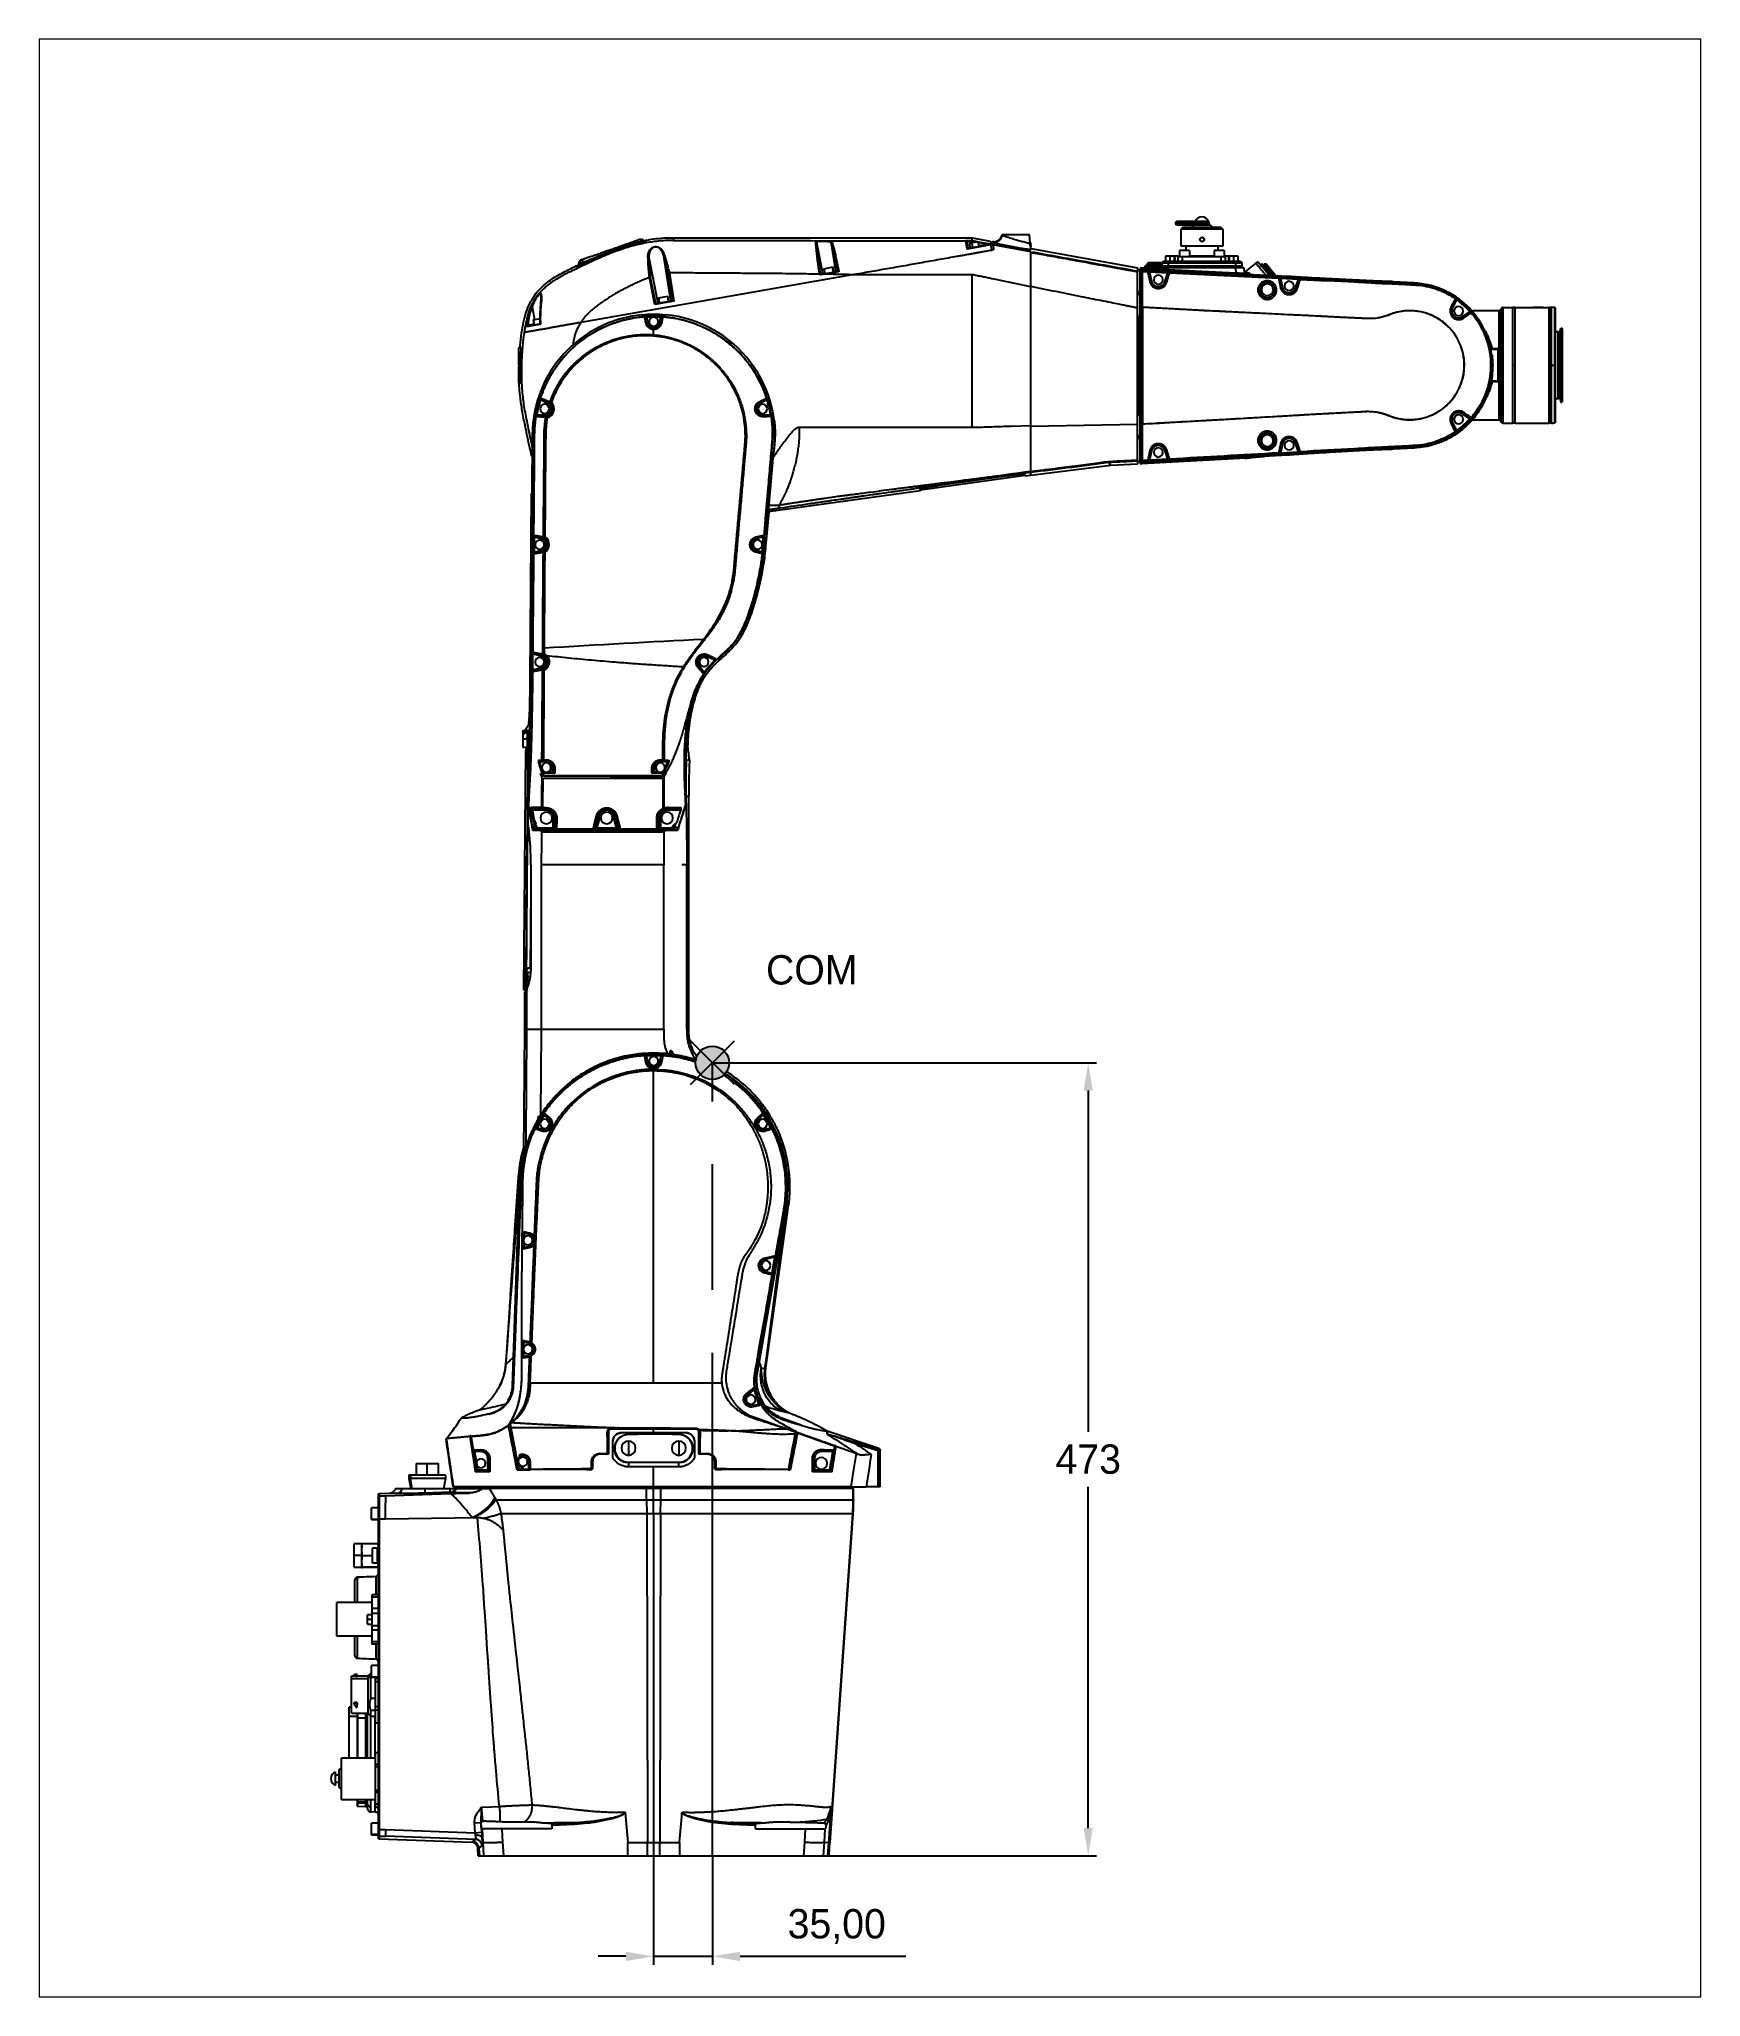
# Paper-space layout 'Layout1' of a CAD drawing. Header units: millimetres. Extents: x 50 to 248, y 112 to 345.
# The model-space entities are those that its viewports show. They can reach past a viewport. Long polylines and large blocks are cut down to what shows.
import ezdxf

# ---------------------------------------------------------------- set-up
doc = ezdxf.new("R2010")
doc.units = ezdxf.units.MM
doc.header["$PDSIZE"] = -1
doc.linetypes.add('AM_ISO08W050', pattern=[18, 12, -1.5, 3, -1.5])
for name, color, linetype, lineweight in [('AM_4', 3, 'Continuous', 25), ('AM_5', 3, 'Continuous', 25), ('AM_7', 4, 'AM_ISO08W050', 25), ('AM_8', 1, 'Continuous', 25)]:
    doc.layers.add(name, color=color, linetype=linetype, lineweight=lineweight)
doc.layers.add('AM_VIEWS', color=1, linetype='Continuous', lineweight=25, plot=False)
doc.dimstyles.new('ISO-25$0', dxfattribs={"dimtxt": 2.5, "dimasz": 2.5, "dimexe": 1.25, "dimexo": 0.625, "dimtad": 1, "dimtxsty": 'Standard', "dimcen": 2.5, "dimadec": 0, "dimazin": 0, "dimtfac": 1, "dimtmove": 0, "dimatfit": 3, "dimfxl": 1, "dimarcsym": 0})

psp = doc.layouts.get("Layout1")

# ---------------------------------------------------------------- texts
at = {"layer": 'AM_4', "insert": (136.4373, 235.8881), "char_height": 3.5, "attachment_point": 1}
psp.add_mtext_dynamic_manual_height_columns('COM', width=32.306859, gutter_width=17.5, heights=[0], dxfattribs=at)

msp = doc.modelspace()

# ---------------------------------------------------------------- blocks, each defined once
blk = doc.blocks.new('*D5')
at = {"layer": 'AM_5', "color": 0, "lineweight": -2, "transparency": 16777216}
for p, q in [((130.04, 223.03), (175.88, 223.03)), ((174.88, 219.73), (174.88, 179.01)), ((174.88, 131.75), (174.88, 172.46)), ((130.04, 128.45), (175.88, 128.45))]:
    blk.add_line(p, q, dxfattribs=at)
at = {"layer": 'AM_5', "color": 0, "transparency": 16777216}
for points in [[(174.33, 219.73), (175.43, 219.73), (174.88, 223.03)], [(174.33, 131.75), (175.43, 131.75), (174.88, 128.45)]]:
    blk.add_solid(points, dxfattribs=at)
at = {"layer": 'Defpoints', "color": 0, "transparency": 16777216}
for p in [(130.04, 223.03), (130.04, 128.45), (174.88, 128.45)]:
    blk.add_point(p, dxfattribs=at)
at = {"layer": 'AM_5', "color": 0, "transparency": 16777216, "insert": (174.88, 175.74), "char_height": 3.5, "attachment_point": 5}
blk.add_mtext('473', dxfattribs=at)
blk = doc.blocks.new('*D6')
at = {"layer": 'AM_5', "color": 0, "lineweight": -2, "transparency": 16777216}
for p, q in [((123.04, 128.45), (123.04, 115.45)), ((130.04, 128.45), (130.04, 115.45)), ((119.74, 116.45), (116.44, 116.45)), ((123.04, 116.45), (130.04, 116.45)), ((133.34, 116.45), (153.11, 116.45))]:
    blk.add_line(p, q, dxfattribs=at)
at = {"layer": 'AM_5', "color": 0, "transparency": 16777216}
for points in [[(119.74, 117), (119.74, 115.89), (123.04, 116.45)], [(133.34, 117), (133.34, 115.89), (130.04, 116.45)]]:
    blk.add_solid(points, dxfattribs=at)
at = {"layer": 'Defpoints', "color": 0, "transparency": 16777216}
for p in [(123.04, 128.45), (130.04, 128.45), (130.04, 116.45)]:
    blk.add_point(p, dxfattribs=at)
at = {"layer": 'AM_5', "color": 0, "transparency": 16777216, "insert": (144.88, 120.01), "char_height": 3.5, "attachment_point": 5}
blk.add_mtext('35,00', dxfattribs=at)

# ---------------------------------------------------------------- dimensions: what is measured, and where the dimension line sits
at = {"layer": 'AM_5'}
dim = psp.add_linear_dim(base=(174.8802, 128.4451), p1=(130.0406, 223.0324), p2=(130.0406, 128.4451), angle=90, text='473', dimstyle='ISO-25$0', override={"dimtxt": 3.5, "dimasz": 3.302, "dimexe": 1, "dimexo": 0, "dimgap": 1.524, "dimtih": 1, "dimtoh": 1, "dimlfac": 5, "dimzin": 1, "dimpost": '', "dimadec": 2, "dimtzin": 1}, dxfattribs=at)
dim.commit()
dim.dimension.update_dxf_attribs({"geometry": '*D5', "text_midpoint": (174.8802, 175.7388)})
dim = psp.add_linear_dim(base=(130.0406, 116.4451), p1=(123.0406, 128.4451), p2=(130.0406, 128.4451), angle=0, dimstyle='ISO-25$0', override={"dimtxt": 3.5, "dimasz": 3.302, "dimexe": 1, "dimexo": 0, "dimgap": 1.524, "dimtih": 1, "dimtoh": 1, "dimlfac": 5, "dimzin": 1, "dimadec": 2, "dimtzin": 1}, dxfattribs=at)
dim.commit()
dim.dimension.update_dxf_attribs({"geometry": '*D6', "text_midpoint": (144.8769, 120.0108)})

# ---------------------------------------------------------------- hatches: boundary and pattern name
at = {"layer": 'AM_8'}
h = msp.add_hatch(color=256, dxfattribs=at)
edge = h.paths.add_edge_path()
edge.add_arc((35, 473), 10, 175.5818, 448.2742)
edge.add_arc((35, 473), 10, 88.2742, 175.5818)

# ---------------------------------------------------------------- linework, layer by layer
at = {"color": 7, "linetype": 'Continuous', "lineweight": 25}
for p, q in [((331.5, 973.8), (311.2, 973.8)), ((325.8, 974.8), (312.2, 974.8)), ((312.2, 972.8), (325.8, 972.8)), ((315.5, 971.2), (314.5, 970.2)), ((314.5, 970.2), (314.5, 960.1)), ((339.4, 970.2), (314.5, 970.2)), ((315.2, 972.8), (315.2, 974.8)), ((338.4, 971.2), (315.5, 971.2)), ((322, 972.7), (320.5, 971.2)), ((332, 972.7), (322, 972.7)), ((331, 974.9), (323, 974.9)), ((324.2, 974.9), (324.2, 974.8)), ((324.2, 972.8), (324.2, 972.7)), ((330.5, 974.8), (327, 974.8)), ((327, 974.8), (327, 972.8)), ((327, 972.8), (330.5, 972.8)), ((329.7, 974.9), (329.7, 974.8)), ((329.7, 972.8), (329.7, 972.7)), ((332, 972.7), (333.5, 971.2)), ((338.4, 971.2), (339.4, 970.2)), ((339.4, 970.2), (339.4, 960.1)), ((12, 963.4), (12, 965.1)), ((12, 965.1), (190, 965.1)), ((70.9, 963.3), (22.5, 963.4)), ((97.2, 962.6), (100.8, 944.1)), ((105.7, 962.7), (108.4, 945.4)), ((105.8, 962.6), (105.7, 962.7)), ((106.2, 963.2), (106.4, 963.2)), ((186.1, 963.2), (186.2, 963.2)), ((186.2, 963.2), (186.2, 963.4)), ((187.3, 959.3), (188.6, 959.5)), ((188.2, 962), (193.6, 963)), ((188.2, 962), (188.7, 959.1)), ((190.3, 959.3), (189.8, 962.3)), ((189.9, 963.5), (190, 965.1)), ((190, 965.1), (200.8, 963.1)), ((190.8, 962.8), (190.9, 962.5)), ((191.8, 962.7), (190.8, 962.8)), ((190.9, 963.3), (193.2, 962.9)), ((194.1, 960), (193.6, 963)), ((193.6, 962.8), (201.1, 961.5)), ((198.9, 961.4), (193.7, 962.3)), ((194, 960.5), (198.9, 961.4)), ((199, 960.9), (198.9, 961.4)), ((200.8, 963.1), (201.1, 961.5)), ((200.8, 961.2), (201.2, 961.3)), ((202, 962.8), (202, 962.9)), ((202, 962.9), (202, 962.6)), ((202, 962.9), (202, 962.9)), ((202.3, 960.9), (202.1, 962.3)), ((225, 956.8), (202.3, 960.9)), ((207.8, 966.9), (207.8, 967.1)), ((207.8, 967.1), (224.2, 967.1)), ((224.6, 962), (224.2, 967.1)), ((225, 958.7), (286.5, 947.6)), ((313.7, 957.6), (313.7, 953.9)), ((319.7, 957.6), (313.7, 957.6)), ((339.4, 960.1), (314.5, 960.1)), ((317.5, 960.1), (317.5, 957.6)), ((319.7, 957.6), (319.7, 953.9)), ((328.3, 964.1), (328.3, 964.1)), ((334.3, 957.6), (334.3, 953.9)), ((340.3, 957.6), (334.3, 957.6)), ((336.5, 960.1), (336.5, 957.6)), ((340.3, 957.6), (340.3, 953.9)), ((-42.9, 950.1), (-44.7, 949.4)), ((-42.7, 952.2), (-41.1, 952.8)), ((-2.8, 953.4), (2.4, 926.2)), ((5.6, 955.4), (10, 927.6)), ((101.5, 946.7), (106.9, 947.7)), ((101.5, 946.7), (102, 943.8)), ((107.3, 944.7), (106.7, 947.7)), ((107.4, 944.7), (106.9, 947.7)), ((286.5, 947.5), (286.5, 947.6)), ((286.5, 947.5), (288.5, 947.1)), ((288.5, 947.1), (288.5, 945.3)), ((290, 946.3), (290, 946.1)), ((291, 947), (290.6, 946.9)), ((291.1, 947), (291, 947)), ((291, 946.5), (378.4, 942.2)), ((453.5, 938.2), (291.2, 946.2)), ((453.4, 938.1), (291.2, 946.1)), ((351, 948.1), (293, 948.1)), ((293, 948.1), (293, 947.1)), ((294, 949), (294, 948.3)), ((303, 949), (294, 949)), ((303, 948.3), (294, 948.3)), ((294.8, 950), (294.2, 949.3)), ((303, 949.3), (294.2, 949.3)), ((303, 950), (294.8, 950)), ((296.8, 947.1), (299.4, 946.9)), ((299.4, 947.1), (296.8, 947.1)), ((299, 948.3), (299, 950.1)), ((299.4, 946.9), (299.4, 947.1)), ((301.9, 947.1), (301.9, 946.7)), ((302.7, 948.1), (302.7, 947.1)), ((304.7, 951.1), (303, 950.1)), ((303, 950.1), (303, 948.1)), ((303, 950.1), (351, 950.1)), ((304.7, 951.1), (349.3, 951.1)), ((305.2, 954.1), (305.2, 951.1)), ((313.7, 954.1), (305.2, 954.1)), ((306.6, 947.1), (306.6, 948.1)), ((347.1, 947.1), (306.9, 947.1)), ((306.9, 947.1), (306.9, 946.2)), ((306.9, 945.8), (306.9, 946.2)), ((306.9, 946.2), (347.2, 944.3)), ((307, 948.1), (307, 951.1)), ((308, 951.1), (308, 954.1)), ((310.7, 951.1), (310.7, 954.1)), ((311, 951.1), (311, 954.1)), ((312.9, 953.9), (341.1, 953.9)), ((312.9, 951.1), (312.9, 953.9)), ((315.5, 951.1), (315.5, 953.9)), ((319.7, 954.3), (334.3, 954.3)), ((327, 953.9), (327, 954.3)), ((338.5, 951.1), (338.5, 953.9)), ((348.7, 954.1), (340.3, 954.1)), ((341.1, 951.1), (341.1, 953.9)), ((343, 951.1), (343, 954.1)), ((343.2, 954.1), (343.2, 951.1)), ((346, 951.1), (346, 954.1)), ((346.6, 948.1), (346.6, 947.1)), ((347, 951.1), (347, 948.1)), ((347.1, 947.1), (347.2, 944.3)), ((348.7, 951.1), (348.7, 954.1)), ((351, 950.1), (349.3, 951.1)), ((350.5, 947.1), (350.5, 948.1)), ((351, 948.1), (351, 950.1)), ((352.1, 947.1), (352.2, 944.2)), ((359.2, 950), (352.2, 944.5)), ((362.8, 949.5), (362, 948.9)), ((368.5, 942.7), (362.8, 949.5)), ((363.6, 948.8), (364.2, 949.3)), ((368.8, 942.7), (363.6, 948.8)), ((369.8, 942.6), (364.2, 949.3)), ((365.4, 949.3), (364.4, 949.4)), ((370.1, 942.6), (364.4, 949.4)), ((370.7, 942.9), (365.4, 949.3)), ((118.3, 943.1), (-43.4, 914.6)), ((0.6, 925.4), (-2.5, 941.4)), ((-2, 941.4), (1, 925.9)), ((11.5, 927.8), (8.9, 943.9)), ((9.4, 944.1), (12.1, 927.4)), ((99.4, 943.8), (101.9, 944.3)), ((107.3, 945.2), (109.8, 945.7)), ((170.1, 943.1), (118.3, 943.1)), ((170.6, 943.1), (170.1, 943.1)), ((189.7, 943.1), (170.6, 943.1)), ((190, 852.1), (190, 943.1)), ((225, 935.9), (203, 940.4)), ((225, 852.8), (225, 936)), ((290, 945.5), (290, 831.7)), ((290.1, 945.2), (290.1, 832)), ((290.2, 945.2), (290.1, 945.2)), ((290.2, 945.2), (290.2, 832)), ((290.7, 944.6), (290.7, 832.6)), ((291, 944.4), (290.7, 944.6)), ((292, 945.4), (291.7, 945.6)), ((291.8, 945.6), (292, 945.4)), ((291.8, 945.6), (453.4, 937.5)), ((294.7, 945.2), (292, 945.4)), ((294.7, 945.2), (294.8, 945.4)), ((294.8, 945.4), (294.8, 945.4)), ((295.2, 945), (295.1, 944.8)), ((296.5, 939.1), (295.2, 945)), ((295.8, 945.3), (306.7, 944.8)), ((295.8, 945.3), (295.8, 944.8)), ((295.8, 944.8), (297, 939.2)), ((295.8, 944.8), (306.7, 944.3)), ((296.3, 939.1), (297, 939.2)), ((301, 935.5), (301, 935.3)), ((304.9, 938.8), (306.7, 944.3)), ((305.5, 938.6), (304.9, 938.8)), ((307.2, 944.4), (305.4, 938.7)), ((306.7, 944.8), (306.7, 944.3)), ((307.3, 944.2), (307.2, 944.4)), ((307.7, 944.7), (307.8, 944.6)), ((347.1, 943.8), (347.2, 944.3)), ((352.3, 944), (353.8, 944)), ((354, 943.9), (353.7, 944)), ((353.9, 943.9), (353.9, 943.9)), ((354.5, 943.6), (354, 943.9)), ((354.7, 943.4), (354.5, 943.6)), ((355.6, 943.8), (356, 943.3)), ((366, 938.6), (366, 938.7)), ((370.7, 942.9), (370.7, 942.6)), ((372.7, 941.4), (372.8, 941.5)), ((372.8, 941.5), (372.9, 941.5)), ((373, 941.3), (373, 941.3)), ((373.3, 941.1), (373.2, 941)), ((374.5, 935.4), (373.3, 941.1)), ((373.9, 941.5), (384.6, 940.9)), ((373.9, 941.5), (373.9, 941)), ((373.9, 941), (375, 935.5)), ((373.9, 941), (384.6, 940.4)), ((374.4, 935.4), (375, 935.5)), ((382.9, 935.2), (384.6, 940.4)), ((383.5, 934.9), (382.9, 935.2)), ((385.1, 940.5), (383.3, 935)), ((384.6, 940.9), (384.6, 940.4)), ((385.2, 940.4), (385.1, 940.5)), ((385.6, 940.9), (385.7, 940.7)), ((402.7, 940.8), (426.9, 939.6)), ((440.9, 939.1), (453.5, 938.5)), ((453.4, 937.5), (453.4, 937.4)), ((453.5, 938.2), (453.5, 938.5)), ((-72.5, 923.9), (-71.1, 916.3)), ((12.1, 927.4), (0.6, 925.4)), ((1, 926), (11.5, 927.8)), ((3, 929.4), (8.4, 930.3)), ((3.5, 926.4), (3, 929.4)), ((8.9, 927.4), (8.4, 930.3)), ((288.5, 854), (288.5, 923.4)), ((291, 923.6), (291, 854.1)), ((291, 923.6), (291, 923.6)), ((291.6, 923.6), (291.6, 854.1)), ((366, 929.6), (366, 929.6)), ((379, 931.8), (379, 931.6)), ((475.9, 923.5), (476.5, 923.3)), ((476, 923.5), (478.5, 928.4)), ((478.9, 928.1), (476.5, 923.3)), ((478.5, 928.4), (478.5, 928.4)), ((479.2, 928.5), (478.9, 928.1)), ((504.7, 921.8), (505.9, 923.3)), ((505.9, 855), (505.9, 923.3)), ((506.6, 854.6), (506.6, 923.6)), ((506.6, 923.6), (512.5, 923.6)), ((513.8, 923.5), (512.5, 923.5)), ((513.8, 923.5), (513.9, 923.6)), ((513.8, 854.7), (513.8, 923.5)), ((513.9, 854.6), (513.9, 923.6)), ((513.9, 923.6), (534.2, 923.6)), ((524.6, 923.6), (530.6, 923.6)), ((530.6, 923.5), (524.6, 923.5)), ((534.2, 854.6), (534.2, 923.6)), ((534.5, 923.3), (534.2, 923.6)), ((535.6, 923.5), (534.5, 923.5)), ((536.5, 923.6), (535.6, 923.6)), ((537.5, 923.5), (536.9, 923.5)), ((537.5, 854.7), (537.5, 923.5)), ((537.8, 923.2), (538, 923)), ((-75.1, 913), (-71.4, 913.7)), ((-71.8, 916.2), (-67.6, 916.9)), ((-71.8, 916.2), (-71.3, 913.2)), ((-7.3, 919.2), (-7.3, 919)), ((-3.9, 914.1), (-4.9, 917.7)), ((-4.4, 918.2), (-4.3, 917.7)), ((-4.3, 917.7), (-3.4, 914.2)), ((-3.4, 914.2), (-4.2, 914)), ((3.4, 914.2), (4.3, 917.7)), ((3.4, 914.2), (4.2, 914)), ((4.9, 917.7), (3.9, 914.1)), ((4.4, 918.2), (4.3, 917.7)), ((7.3, 919), (7.3, 919.2)), ((288.5, 916.2), (288.8, 916.7)), ((288.8, 916.7), (288.8, 861.8)), ((476, 921.4), (475.5, 921.4)), ((482.3, 918), (486.8, 921)), ((482.6, 917.5), (482.3, 918)), ((487.2, 920.6), (482.6, 917.6)), ((487.2, 921.3), (486.8, 921)), ((487.2, 920.5), (487.2, 920.6)), ((504.3, 921.6), (488.3, 921.6)), ((504.3, 921.6), (488.3, 921.6)), ((504.3, 898.5), (504.3, 921.6)), ((504.7, 921.8), (504.6, 921.7)), ((504.6, 921.8), (504.6, 898.6)), ((540.7, 909.3), (540.8, 910.9)), ((540.8, 910.9), (541, 911)), ((540.8, 910.9), (540.8, 867.3)), ((541.1, 911.1), (541, 911)), ((541.1, 911.1), (541.1, 867.1)), ((541.7, 911.1), (541.1, 911.1)), ((541.7, 911.1), (541.7, 867.1)), ((542, 910.8), (541.8, 911)), ((-80.7, 899.4), (-80.7, 889.4)), ((-79.1, 899.4), (-80.7, 899.4)), ((539.5, 909.1), (538, 909.1)), ((539.5, 869.1), (539.5, 909.1)), ((540.2, 908.9), (539.5, 909.1)), ((540.2, 869.3), (540.2, 908.9)), ((540.3, 869.3), (540.3, 908.9)), ((540.7, 909.3), (540.7, 868.9)), ((542, 867.4), (542, 910.8)), ((-79.3, 894.7), (-80.7, 894.7)), ((-79.5, 890.6), (-80.7, 890.6)), ((-79.5, 889.4), (-80.7, 889.4)), ((-80.7, 888.6), (-80.7, 878.5)), ((-79.5, 888.6), (-80.7, 888.6)), ((-80.3, 888.6), (-80.2, 889.4)), ((499.3, 898.9), (500, 898.7)), ((500, 899), (503.5, 899)), ((500, 898.7), (500, 899)), ((500, 898.7), (503.5, 898.7)), ((500.1, 893.8), (500.2, 893.8)), ((503.5, 899), (503.5, 879.2)), ((504.7, 892.1), (504.7, 886.1)), ((513.8, 889.1), (512.5, 889.1)), ((534.5, 889.1), (537.5, 889.1)), ((-79.5, 884.8), (-80.7, 884.8)), ((-79.6, 878.5), (-80.7, 878.5)), ((500, 879.5), (499.4, 879.3)), ((500, 879.2), (500, 879.5)), ((503.5, 879.5), (500, 879.5)), ((503.5, 879.2), (500, 879.2)), ((500.1, 884.4), (500.2, 884.4)), ((504.3, 856.6), (504.3, 879.7)), ((504.6, 879.7), (504.6, 856.5)), ((-67.9, 868.6), (-67.5, 868.5)), ((-63.3, 866.2), (-67.5, 868.5)), ((-67.3, 869), (-63.1, 866.6)), ((-62.8, 867.1), (-63.3, 866.2)), ((63.3, 866.2), (62.9, 866.8)), ((63.1, 866.6), (67.3, 869)), ((67.5, 868.5), (63.3, 866.2)), ((67.9, 868.6), (67.5, 868.5)), ((474.6, 866.7), (474.5, 866.7)), ((539.5, 869.1), (538, 869.1)), ((540.2, 869.3), (539.5, 869.1)), ((540.7, 868.9), (540.8, 867.3)), ((540.8, 867.3), (541.1, 867.1)), ((541.1, 867.1), (541.7, 867.1)), ((542, 867.4), (541.7, 867.1)), ((-70.2, 859.6), (-69.7, 859.5)), ((-64.9, 859.1), (-69.8, 859)), ((-69.7, 859.5), (-64.9, 859.6)), ((-64.9, 858.5), (-64.9, 859.6)), ((-59.4, 863.1), (-61.5, 863.1)), ((60.6, 863.1), (61.5, 863.1)), ((64.9, 859.6), (64.9, 858.8)), ((64.9, 859.6), (69.7, 859.5)), ((69.8, 859), (64.9, 859.1)), ((70.2, 859.6), (69.7, 859.5)), ((70.5, 856.9), (70.4, 856.9)), ((213.2, 852.8), (225, 853.1)), ((225, 852.8), (288.5, 854)), ((288.5, 862.4), (288.8, 861.8)), ((291, 854.1), (291.6, 854.1)), ((291, 854.1), (291, 854.1)), ((476, 856.8), (475.5, 856.8)), ((475.9, 854.7), (476.5, 854.9)), ((478.5, 849.8), (476, 854.7)), ((476.5, 854.9), (478.9, 850.1)), ((482.6, 860.7), (482.3, 860.2)), ((486.8, 857.2), (482.3, 860.2)), ((482.6, 860.6), (487.2, 857.6)), ((487.2, 856.9), (486.8, 857.2)), ((487.2, 857.6), (487.2, 857.7)), ((488.2, 856.6), (504.3, 856.6)), ((488.2, 856.6), (504.3, 856.6)), ((504.6, 856.5), (504.7, 856.4)), ((504.7, 856.4), (505.9, 855)), ((506.6, 854.6), (512.5, 854.6)), ((512.5, 854.7), (513.8, 854.7)), ((513.8, 854.7), (513.9, 854.6)), ((513.9, 854.6), (534.2, 854.6)), ((534.5, 854.9), (534.2, 854.6)), ((534.5, 854.7), (535.6, 854.7)), ((535.6, 854.6), (536.5, 854.6)), ((536.9, 854.7), (537.5, 854.7)), ((538, 855.3), (537.8, 855)), ((-72.5, 842.8), (-73.6, 687.6)), ((-71.2, 847.6), (-72.5, 847.6)), ((71.4, 834.4), (72.2, 843.5)), ((86.7, 852.1), (186.6, 852.1)), ((186.6, 852.1), (190, 852.1)), ((361.5, 844.1), (361.4, 844.1)), ((370.5, 844.1), (370.6, 844.1)), ((373.4, 836.6), (374.5, 842.2)), ((375, 842.1), (373.9, 836.7)), ((374.4, 842.3), (375, 842.1)), ((379, 845.4), (379, 845.9)), ((383.5, 842.8), (382.8, 842.6)), ((384.6, 837.3), (382.8, 842.6)), ((383.3, 842.7), (385.1, 837.3)), ((453.7, 840.7), (453.7, 840.8)), ((478.5, 849.8), (478.5, 849.8)), ((479.2, 849.7), (478.9, 850.1)), ((66.7, 781), (71.3, 833.6)), ((272.6, 829.2), (225, 823.4)), ((271.4, 831), (272.6, 829.2)), ((288.5, 830.1), (272.6, 829.2)), ((288.5, 831.9), (288.5, 830.1)), ((290.2, 832), (290.1, 832)), ((290.7, 832.6), (291, 832.8)), ((378, 835.5), (291, 830.7)), ((353.2, 833.6), (291, 830.2)), ((291.2, 831.1), (453.7, 840.1)), ((291.2, 831), (453.7, 840)), ((291.2, 831), (291.2, 831.1)), ((291.7, 831.6), (292, 831.8)), ((453.7, 840.7), (291.8, 831.6)), ((292, 831.8), (291.8, 831.6)), ((292, 831.8), (294.7, 832)), ((294.8, 831.9), (294.7, 832)), ((295, 832.1), (295, 832.2)), ((295.2, 832.4), (295.3, 832.3)), ((295.3, 832.3), (296.5, 838)), ((297, 837.9), (295.8, 832.4)), ((306.7, 833), (295.8, 832.4)), ((306.7, 832.5), (295.8, 831.9)), ((295.8, 831.9), (295.8, 832.4)), ((296.3, 838.1), (297, 837.9)), ((305.5, 838.6), (304.9, 838.4)), ((306.7, 833), (304.9, 838.4)), ((305.4, 838.5), (307.2, 832.9)), ((306.7, 832.5), (306.7, 833)), ((307.2, 832.9), (307.3, 833.1)), ((307.8, 832.7), (307.7, 832.6)), ((307.7, 832.6), (307.7, 832.6)), ((307.8, 832.7), (307.8, 832.7)), ((354.8, 834.1), (354.9, 834.2)), ((372.9, 836.2), (372.8, 836.3)), ((373.1, 836.5), (373.1, 836.5)), ((373.2, 836.7), (373.4, 836.6)), ((384.6, 837.3), (373.9, 836.7)), ((384.6, 836.8), (373.9, 836.2)), ((373.9, 836.2), (373.9, 836.7)), ((384.6, 836.8), (384.6, 837.3)), ((385.1, 837.3), (385.2, 837.4)), ((385.7, 837.1), (385.6, 836.9)), ((385.6, 836.9), (385.6, 836.9)), ((385.7, 837.1), (385.7, 837.1)), ((427.2, 838.4), (402.4, 837)), ((453.7, 839.7), (441.2, 839)), ((453.7, 839.7), (453.7, 840)), ((221.5, 823.4), (159.1, 814.6)), ((211.6, 822), (211.4, 823.1)), ((221.5, 822.9), (221.3, 824.2)), ((225, 823.4), (225, 825.1)), ((-73.6, 702.1), (-72.8, 812.5)), ((-72.8, 812.3), (-72.8, 812.5)), ((159.1, 814.2), (159, 815.4)), ((169, 816), (168.8, 817.1)), ((68.6, 801.6), (66.8, 781)), ((-71.8, 777.6), (-71.7, 786.6)), ((-71.7, 786.6), (-71.2, 786.6)), ((-71.6, 787.6), (-71.6, 787.6)), ((-71.2, 787.2), (-71.3, 787.1)), ((-71.3, 787.1), (-67, 786)), ((-71.2, 786.6), (-71.3, 777.6)), ((-67.1, 785.5), (-71.2, 786.6)), ((-66.8, 786.5), (-67.1, 785.5)), ((61.1, 785.5), (60.9, 786.2)), ((61, 786), (65.6, 787.2)), ((65.5, 786.7), (61.1, 785.5)), ((65, 781.2), (65.5, 786.7)), ((65.9, 786.6), (65.5, 786.7)), ((65.9, 786.6), (65.5, 781.2)), ((65.6, 787.2), (65.6, 787.3)), ((66, 787.7), (66, 787.7)), ((-71.8, 777.6), (-71.3, 777.6)), ((-71.7, 776.5), (-71.7, 776.6)), ((-67, 778.2), (-71.4, 777)), ((-71.4, 777), (-71.3, 777)), ((-71.3, 777.6), (-67.1, 778.7)), ((-66.8, 777.7), (-67.1, 778.7)), ((-62.4, 782.1), (-63.4, 782.1)), ((57.6, 782.1), (58.5, 782.1)), ((61.1, 778.7), (60.9, 778)), ((64.6, 777.2), (61, 778.2)), ((61.1, 778.7), (64.6, 777.8)), ((65.1, 777.7), (64.6, 777.8)), ((65, 781.2), (66.7, 781)), ((66.1, 775.6), (66.4, 777.6)), ((66.3, 777.6), (66.3, 777.5)), ((64.9, 767.8), (65.1, 769)), ((64.9, 767.8), (64.9, 767.8)), ((29.8, 725.7), (30.4, 725.3)), ((-72.2, 716.9), (-72.2, 707.3)), ((-72.1, 717.8), (-72.1, 717.8)), ((-71.9, 716.8), (-71.8, 717.3)), ((-67.1, 715.5), (-71.9, 716.8)), ((-71.8, 717.3), (-67, 716)), ((-71.7, 717.3), (-71.8, 717.3)), ((-66.8, 716.5), (-67.1, 715.5)), ((-65.4, 720.5), (-66.2, 720.5)), ((31.3, 715.4), (31.7, 716.2)), ((36.6, 713.2), (31.3, 715.4)), ((31.5, 715.8), (37.2, 713.5)), ((36.9, 712.9), (36.6, 713.2)), ((-73.6, 702.1), (-73.5, 702.1)), ((-72, 707.4), (-67.1, 708.7)), ((-72, 707.4), (-71.9, 706.9)), ((-67, 708.2), (-71.9, 706.9)), ((-66.8, 707.7), (-67.1, 708.7)), ((26.5, 712.1), (25.5, 712.1)), ((27.2, 709.9), (26.5, 709.4)), ((30, 705.6), (26.8, 709.6)), ((27.2, 709.9), (30.2, 706.1)), ((30.6, 705.8), (30.2, 706.1)), ((-72.5, 685.2), (-72.5, 685.4)), ((-72.5, 685), (-72.5, 685.4)), ((-78, 670.5), (-78, 670.5)), ((-76.1, 672.3), (-76.7, 671.6)), ((-74.6, 674.4), (-76.3, 672)), ((-74.5, 670.8), (-76.3, 672)), ((-74.5, 670.8), (-74.8, 628)), ((-74, 674.7), (-74.6, 674.4)), ((-74.3, 670.9), (-74.6, 627.9)), ((-74.3, 670.9), (-74.5, 670.8)), ((-74.3, 671), (-74.3, 670.9)), ((-77.4, 516.7), (-76.3, 659.5)), ((-75.4, 659.5), (-76.3, 659.5)), ((-76.3, 659.5), (-76.3, 659.5)), ((-75.9, 660), (-75.2, 660)), ((-75.5, 661.1), (-75.4, 661.1)), ((-75.4, 654.1), (-75.4, 659.4)), ((-75, 651.4), (-75, 654.3)), ((20.3, 662.5), (19.8, 664.2)), ((-75, 649.6), (-75.3, 649.6)), ((-75.2, 618.9), (-75, 644.1)), ((-74.9, 645.1), (-75.1, 619)), ((-68.6, 652.5), (-68.1, 652.6)), ((-64, 652.6), (-68.1, 652.6)), ((-68, 653.1), (-64, 653.1)), ((-66.7, 646.4), (-66.3, 646.6)), ((-66.5, 646.1), (-66.2, 646.4)), ((-64, 653.3), (-66.2, 653.3)), ((-65.4, 643.9), (5, 643.9)), ((-65.1, 643.9), (-65.1, 644.3)), ((-64, 652.6), (-64, 653.3)), ((-60.5, 649.1), (-60, 649.1)), ((-60.5, 648.2), (-60.5, 649.1)), ((-60.5, 648.2), (-60, 648.2)), ((-60, 649.1), (-60, 648.2)), ((-60, 646.4), (-59.6, 646.6)), ((-0.4, 646.7), (0, 646.5)), ((0, 649.1), (0.5, 649.1)), ((0, 648.3), (0, 649.1)), ((0, 648.3), (0.5, 648.3)), ((0.5, 649.1), (0.5, 648.3)), ((4, 653.8), (5.5, 653.8)), ((5.9, 653.3), (4, 653.3)), ((4, 653.3), (4, 652.6)), ((4, 653.1), (8.4, 653.1)), ((8.6, 652.6), (4, 652.6)), ((4.7, 643.9), (4.7, 644.3)), ((5.7, 646.5), (6.1, 646.2)), ((5.8, 646.7), (6.3, 646.5)), ((8.6, 652.6), (9, 652.4)), ((19.6, 653.4), (19.4, 653.9)), ((18.9, 632.1), (19.1, 632.1)), ((19.1, 627.9), (19.1, 632.1)), ((19.3, 632.1), (21, 632.1)), ((19.3, 627.8), (19.3, 632.1)), ((21, 491.9), (21, 632.1)), ((-72.1, 623.6), (-73, 623.4)), ((-64, 623.6), (-72.1, 623.6)), ((-72, 624.6), (-64, 624.6)), ((-64, 624.9), (-66.1, 624.9)), ((-64, 624.9), (-64, 625.2)), ((-64, 623.6), (-64, 624.9)), ((-60, 619.6), (-58.8, 619.6)), ((-60, 612.2), (-60, 619.6)), ((-59, 619.6), (-59, 613.2)), ((-35, 612.9), (-32.8, 620.9)), ((-31.9, 620.6), (-33.9, 613.2)), ((-31.9, 620.6), (-33.1, 621)), ((-24.1, 620.6), (-22.9, 621)), ((-22.1, 613.2), (-24.1, 620.6)), ((-23.2, 620.9), (-21, 612.9)), ((4, 619.6), (2.8, 619.6)), ((3, 613.2), (3, 619.6)), ((4, 619.6), (4, 612.2)), ((8, 623.6), (8, 624.8)), ((8, 624.6), (15.1, 624.6)), ((15.2, 623.6), (8, 623.6)), ((16, 623.3), (15.9, 623.3)), ((-74.9, 616.4), (-75.1, 618.3)), ((-70.9, 613.8), (-70, 614)), ((-70.2, 612.1), (12.6, 612.1)), ((-69, 613.2), (-60, 613.2)), ((-69, 613.2), (-69, 612.2)), ((-60, 612.2), (-69, 612.2)), ((6.6, 611.6), (-67, 611.6)), ((6, 610.3), (-66.7, 610.5)), ((-59, 613.2), (-58.9, 613.3)), ((-57.9, 612.3), (-58, 612.2)), ((-36.1, 612.3), (-57.9, 612.3)), ((-35.9, 612.2), (-36, 612.3)), ((-35.1, 613.1), (-35, 612.9)), ((-33.9, 612.2), (-33.9, 613.2)), ((-33.9, 613.2), (-22.1, 613.2)), ((-22.1, 612.2), (-33.9, 612.2)), ((-32.9, 612.1), (-33, 612.1)), ((-32.9, 612.1), (-23.1, 612.1)), ((-32.9, 612.1), (-32.9, 612.1)), ((-23, 612.1), (-23.1, 612.1)), ((-23.1, 612.1), (-23.1, 612.1)), ((-22.1, 612.2), (-22.1, 613.2)), ((-21, 612.9), (-20.9, 613.1)), ((-20, 612.3), (-20.1, 612.2)), ((1.9, 612.3), (-19.9, 612.3)), ((2, 612.2), (1.9, 612.3)), ((2.9, 613.3), (3, 613.2)), ((4, 613.2), (10.4, 613.2)), ((10.4, 612.2), (4, 612.2)), ((6.6, 611.6), (6, 610.3)), ((10.4, 612.2), (10.4, 613.2)), ((11.5, 613.9), (12.3, 613.6)), ((-73.2, 591.1), (-73.2, 531.1)), ((6, 591.1), (-66.8, 591.1)), ((-66.8, 493.1), (-66.8, 591.1)), ((6, 493.1), (6, 591.1)), ((19.8, 493.1), (19.8, 591.1)), ((21, 591.1), (19.8, 591.1)), ((-76.1, 529.7), (-76.1, 529.7)), ((-76.1, 529.7), (-76.1, 529.7)), ((-76.1, 529.7), (-76.1, 529.7)), ((-76.1, 529.7), (-76.1, 529.7)), ((-75.6, 529.2), (-75.6, 529.2)), ((-73.4, 526.9), (-75, 526.9)), ((-75, 521.4), (-75, 526.9)), ((-77.4, 516.7), (-76.5, 516.7)), ((-76.5, 516.7), (-77.4, 516.7)), ((-77.4, 516.7), (-77.4, 516.7)), ((-77.4, 516.7), (-77.4, 516.7)), ((-75.7, 516.2), (-76.9, 516.2)), ((-76.8, 493.1), (-76.8, 515.1)), ((-75.9, 515.1), (-76.8, 515.1)), ((-76.5, 516.7), (-76.5, 516.7)), ((-76.4, 516.8), (-76.3, 525.1)), ((-76.4, 516.8), (-75.9, 516.8)), ((-75.8, 525.1), (-75.9, 516.8)), ((-75.9, 516.8), (-75.6, 516.8)), ((-75.7, 516.3), (-75.9, 516.3)), ((-75.8, 525.1), (-75, 525.1)), ((-75.6, 493.1), (-75.6, 517.4)), ((-73.8, 524.1), (-75, 524.1)), ((-75, 521.4), (-74.3, 521.4)), ((-77.4, 419.1), (-76.8, 493.1)), ((-76.8, 493.1), (-75.6, 493.1)), ((-66.8, 493.1), (6, 493.1)), ((19.5, 493.1), (19.6, 493.1)), ((19.8, 493.1), (19.8, 491.7)), ((19.8, 491.7), (19.8, 491.1)), ((19.9, 493.1), (21, 493.1)), ((10.9, 479.5), (11.8, 477.9)), ((-3.9, 473.1), (-5, 477.1)), ((-4.4, 477.1), (-4.5, 477.6)), ((-4.4, 477.1), (-3.4, 473.2)), ((-4.2, 473), (-3.4, 473.2)), ((0, 468.4), (0, 469.5)), ((3.4, 473.2), (4.4, 477.1)), ((4.2, 473), (3.4, 473.2)), ((5, 477.1), (3.9, 473.1)), ((4.4, 477.1), (4.5, 477.6)), ((-69.4, 434.2), (-69.8, 434.4)), ((-69.4, 434.2), (-65.9, 433.2)), ((-66, 432.7), (-69.4, 433.6)), ((-68.9, 439.3), (-68.8, 440.1)), ((-68.4, 440.1), (-68.8, 440.1)), ((-67.9, 441.1), (-68.3, 441.1)), ((-66, 432.5), (-65.9, 433.2)), ((-65.6, 442.1), (-65.2, 441.8)), ((-62.5, 439.1), (-65.2, 441.8)), ((-64.8, 442.1), (-62.1, 439.4)), ((-62, 439.6), (-62.5, 439.1)), ((-61.4, 436.6), (-60.5, 436.6)), ((61.9, 439.6), (62.5, 439.1)), ((62.1, 439.4), (65.2, 442.5)), ((65.4, 442), (62.5, 439.1)), ((65.4, 442), (65.8, 442.3)), ((65.9, 433.2), (69.9, 434.3)), ((66.1, 432.5), (65.9, 433.2)), ((70.2, 433.9), (66, 432.7)), ((69.9, 434.3), (70.4, 434.5)), ((-80.8, 404.8), (-82.8, 376)), ((-80.8, 404.8), (-79.7, 404.7)), ((-79.1, 401.5), (-80, 401.6)), ((-79.8, 404.7), (-79.5, 408.6)), ((-79.8, 403.6), (-79.7, 404.7)), ((78.9, 398.8), (79, 398.8)), ((79.1, 398.8), (80, 398.8)), ((80, 399.1), (81.3, 399.1)), ((-84.2, 280.3), (-80.2, 394.4)), ((67, 291.1), (80.5, 387.8)), ((80.5, 387.8), (79.3, 388)), ((77.8, 385.1), (60.6, 287.5)), ((77.9, 385.1), (60.7, 287.5)), ((77.7, 378.5), (61.7, 288.1)), ((77.7, 385.1), (77.8, 385.1)), ((77.7, 378.5), (78.8, 384.9)), ((77.9, 385.1), (78.8, 384.9)), ((-77.8, 362.8), (-77.4, 362.8)), ((-77.7, 371.3), (-77.3, 371.3)), ((-77.4, 362.8), (-74.1, 363.7)), ((-74.1, 370.5), (-77.3, 371.3)), ((-74, 363.2), (-77.2, 362.4)), ((-77.1, 371.8), (-74, 371)), ((-73.9, 371.2), (-74.1, 370.5)), ((-73.9, 363), (-74.1, 363.7)), ((-71.5, 367.1), (-70.6, 367.1)), ((65.9, 356.2), (66.1, 355.5)), ((66, 356), (72.6, 357.7)), ((72.3, 357.2), (66.1, 355.5)), ((70.6, 347.5), (72.3, 357.2)), ((72.8, 357.1), (71.1, 347.4)), ((72.3, 357.2), (72.8, 357.1)), ((72.6, 357.7), (72.5, 357.8)), ((72.9, 358.2), (72.9, 358.1)), ((65.9, 348.1), (66.1, 348.7)), ((70.5, 347), (66, 348.2)), ((66.1, 348.7), (70.6, 347.5)), ((70.5, 347), (70.5, 347)), ((70.6, 347.5), (71.1, 347.4)), ((70.9, 346.5), (70.8, 346.5)), ((70.9, 346.4), (70.8, 346.4)), ((63, 303.2), (66.3, 321.4)), ((66.3, 321.4), (66.4, 321.4)), ((-78.1, 306.4), (-77.6, 306.4)), ((-74.1, 305.5), (-77.6, 306.4)), ((-77.4, 306.9), (-74, 306)), ((-73.9, 306.2), (-74.1, 305.5)), ((-88.2, 293.3), (-88.2, 293.2)), ((-88.2, 293.2), (-88.1, 293.2)), ((-78, 297.8), (-77.6, 297.8)), ((-77.6, 297.8), (-74.1, 298.7)), ((-74, 298.2), (-77.4, 297.3)), ((-73.9, 298), (-74.1, 298.7)), ((-71.5, 302.1), (-70.7, 302.1)), ((63, 303.2), (63.2, 303.1)), ((60.4, 287.4), (60.6, 287.5)), ((60.7, 287.5), (61.7, 288.1)), ((64.2, 291), (66.2, 290.7)), ((66, 287.2), (66.7, 287.6)), ((66.2, 290.7), (67, 291.1)), ((-84.2, 280.3), (-83.8, 279.9)), ((55.3, 275.3), (55.7, 274.8)), ((55.4, 275.2), (60.2, 279.2)), ((60.1, 278.4), (55.7, 274.8)), ((58.6, 268.6), (62.7, 269.4)), ((58.7, 268), (58.6, 268.6)), ((62.8, 268.9), (58.7, 268.2)), ((60.1, 278.4), (60.6, 278.5)), ((61.2, 274.4), (61.7, 274.6)), ((61.8, 274.1), (61.3, 274)), ((62.7, 269.4), (63.2, 269.6)), ((-98.1, 263.5), (-97.3, 263.8)), ((-97.9, 263.5), (-98, 263.5)), ((-97.7, 263.6), (-97.7, 263.6)), ((-97.7, 263.6), (-97.7, 263.6)), ((-97.7, 263.6), (-97.7, 263.6)), ((78, 260.4), (77.4, 260.1)), ((77.5, 260.6), (78, 260.4)), ((87.9, 256.8), (78, 260.4)), ((80.9, 264.1), (80.8, 264.2)), ((-123.5, 248.8), (-123.8, 248.7)), ((-27, 252.6), (-27, 252.6)), ((-25.1, 254.7), (-25, 254.6)), ((-24.3, 247.3), (-24.4, 247.3)), ((-19.3, 252.2), (-19.3, 252.2)), ((-15, 247.3), (-15, 238.8)), ((15, 247.3), (15, 238.8)), ((19.3, 252.2), (19.3, 252.2)), ((24.4, 247.3), (24.3, 247.3)), ((25, 254.6), (25.1, 254.7)), ((27, 252.6), (27, 252.6)), ((84.9, 253), (81.2, 233.9)), ((87.9, 256.8), (88, 256.8)), ((87.9, 256.8), (88, 256.8)), ((103.4, 251.9), (103.4, 253.3)), ((134.3, 243), (103.4, 253.3)), ((120.2, 246.7), (134.1, 242.4)), ((134, 241.5), (120.2, 245.8)), ((-141.6, 234), (-141.6, 227)), ((-141.6, 234), (-128.4, 234)), ((-135, 227), (-135, 234)), ((-128.4, 227), (-128.4, 234)), ((-106.8, 235), (-106.5, 235)), ((-103, 241.1), (-106.6, 241.1)), ((-106.2, 242.1), (-103, 242.1)), ((-103, 242.2), (-103, 241.1)), ((-97.8, 237.1), (-99, 237.1)), ((-99, 230.3), (-99, 237.1)), ((-98, 237.1), (-98, 230.3)), ((-80.5, 236.2), (-80.5, 236.2)), ((-79.9, 238.5), (-79.6, 238.6)), ((-79.8, 238), (-79.5, 238.1)), ((-78, 238.6), (-79.6, 238.6)), ((-78.7, 239.1), (-78, 239.1)), ((-78, 239.1), (-78, 238.6)), ((-73.9, 235.1), (-74.5, 235.1)), ((-74.5, 230.1), (-74.5, 235.1)), ((-74, 235.1), (-74, 230.7)), ((-32, 239.5), (-32, 239.5)), ((-27.5, 239.6), (-27.5, 239.6)), ((-27, 240.1), (-27, 240.1)), ((-15, 234.7), (-15, 234.8)), ((-15, 234.8), (15, 234.8)), ((15, 234.7), (15, 234.8)), ((23.3, 243.1), (23.5, 243.1)), ((27, 240.1), (27, 240.1)), ((27.5, 239.6), (27.5, 239.6)), ((32, 239.5), (32, 239.5)), ((81.2, 233.9), (80.6, 230.9)), ((94.7, 237.1), (96, 237.1)), ((95, 230.3), (95, 237.1)), ((96, 237.1), (96, 230.3)), ((100, 242.3), (100, 241.1)), ((100, 242.1), (106.2, 242.1)), ((106.6, 241.1), (100, 241.1)), ((108.3, 244.3), (106.1, 230.3)), ((134, 220.1), (134, 241.5)), ((134, 241.5), (134.8, 241.5)), ((134.1, 242.4), (134.3, 243)), ((135, 242), (134.8, 241.5)), ((134.8, 241.5), (134.8, 220.1)), ((135, 220.1), (135, 242)), ((-146, 227), (-146, 225)), ((-124, 227), (-146, 227)), ((-146, 225), (-144.9, 219)), ((-124, 225), (-146, 225)), ((-145, 227), (-145, 225)), ((-144, 219), (-145, 225)), ((-125.1, 219), (-124, 225)), ((-124, 225), (-124, 227)), ((-106.3, 232.1), (-106.1, 232.1)), ((-104.9, 230.3), (-99, 230.3)), ((-98, 230.3), (-97.8, 230.1)), ((-97.7, 230.1), (-97.7, 229.1)), ((-79.9, 233.1), (-79.9, 233.1)), ((-78.6, 231.7), (-78.2, 231.8)), ((-78.3, 230.6), (-78, 230.6)), ((-78, 230.1), (-78, 230.6)), ((-78, 230.6), (-74.5, 230.6)), ((-74.5, 230.1), (-78, 230.1)), ((-74, 230.7), (-73.9, 230.7)), ((-73.6, 230.4), (-73.6, 230.1)), ((-36.9, 230.5), (-36.9, 230.5)), ((36.9, 230.5), (36.9, 230.5)), ((80.4, 230.1), (80.4, 230.4)), ((80.6, 230.9), (80.5, 230.1)), ((94.7, 230.2), (94.8, 230.1)), ((94.8, 230.1), (94.7, 230.1)), ((94.8, 230.1), (95, 230.3)), ((96, 230.3), (104.9, 230.3)), ((106.1, 230.3), (106, 230.3)), ((-164.2, 214.1), (-164.2, 215.5)), ((-163.7, 216), (-158, 216.2)), ((-163.7, 216), (-163.7, 214.6)), ((-160, 214.7), (-121.3, 216.1)), ((-121.5, 216.8), (-136.4, 216.3)), ((-121.3, 219), (-117.6, 219)), ((-119.3, 220.1), (-119.6, 220.1)), ((-110, 220.1), (-110, 219)), ((119.1, 219), (-97.9, 219)), ((-94.1, 212.4), (119.1, 212.4)), ((-4.2, 212.4), (-4.2, 219)), ((-4.2, 212.4), (-4.1, 204)), ((0, 212.4), (0, 220.1)), ((4.1, 204), (4.2, 212.4)), ((4.2, 212.4), (4.2, 219)), ((110, 219), (110, 220.1)), ((118.9, 212.4), (118.9, 219)), ((119.1, 212.4), (119.1, 219)), ((135, 220.1), (126.7, 220.1)), ((-164.2, 207.5), (-168.2, 207.5)), ((-168.2, 200.5), (-168.2, 207.5)), ((-164.2, 200.6), (-168.2, 200.6)), ((-168.2, 200.5), (-164.2, 200.5)), ((-164.2, 15.6), (-164.2, 200.8)), ((-163.7, 201), (-163.7, 15.6)), ((-160, 201), (-105.1, 201.7)), ((118.8, 204), (-91.1, 204)), ((-4.1, 204), (-3.7, 8)), ((0, 204), (0, 0)), ((4.1, 204), (3.7, 8)), ((118.6, 204), (104.9, 8)), ((118.8, 204), (105.1, 8)), ((-174.2, 186.1), (-178.7, 186.1)), ((-178.7, 172.1), (-178.7, 186.1)), ((-174.2, 179.1), (-178.7, 179.1)), ((-174.2, 186.1), (-174.2, 172.1)), ((-164.5, 186.1), (-173.9, 186.1)), ((-173.9, 179.2), (-167.7, 179.2)), ((-167.7, 174.6), (-167.7, 183.5)), ((-164.7, 183.5), (-167.7, 183.5)), ((-164.4, 183.6), (-164.7, 183.5)), ((-164.7, 174.6), (-164.7, 183.5)), ((-164.7, 179.1), (-164.2, 179.1)), ((-164.5, 186.1), (-164.3, 183.6)), ((-164.4, 174.6), (-164.4, 183.6)), ((-178.7, 172.1), (-174.2, 172.1)), ((-178.2, 151.1), (-178.2, 164.6)), ((-165.5, 166.6), (-176.8, 166.1)), ((-176.8, 166), (-176.8, 151.1)), ((-164.5, 172.1), (-173.9, 172.1)), ((-164.5, 172), (-173.9, 172)), ((-164.7, 174.6), (-167.7, 174.6)), ((-165.6, 166.6), (-165.6, 166.6)), ((-165.6, 155.7), (-165.6, 166.5)), ((-164.7, 174.6), (-164.4, 174.6)), ((-164.3, 174.5), (-164.5, 172.1)), ((-168.1, 155.7), (-168.1, 126.2)), ((-164.2, 155.7), (-168.1, 155.7)), ((-164.2, 154.3), (-168.1, 154.3)), ((-188.9, 130.9), (-188.9, 151.1)), ((-168.1, 151.1), (-188.9, 151.1)), ((-168.1, 143.7), (-170.6, 143.7)), ((-170.6, 138.2), (-170.6, 143.7)), ((-168.1, 141), (-170.6, 141)), ((-164.2, 147.4), (-168.1, 147.4)), ((-168.1, 144.8), (-164.2, 144.8)), ((-168.1, 130.9), (-188.9, 130.9)), ((-178.2, 119.3), (-178.2, 130.9)), ((-176.8, 130.9), (-176.8, 117.9)), ((-170.6, 138.2), (-168.1, 138.2)), ((-164.2, 137.1), (-168.1, 137.1)), ((-164.2, 134.6), (-168.1, 134.6)), ((-176.8, 117.8), (-165.5, 117.3)), ((-164.2, 127.6), (-168.1, 127.6)), ((-164.2, 126.2), (-168.1, 126.2)), ((-165.6, 117.4), (-165.6, 126.2)), ((-178.6, 107.1), (-180.3, 107.1)), ((-180.3, 85), (-180.3, 107.1)), ((-180.3, 105.7), (-170.4, 105.7)), ((-178.5, 108.1), (-178.6, 107.1)), ((-176.9, 108.1), (-178.5, 108.1)), ((-178.5, 107.1), (-178.4, 108.1)), ((-177.6, 107), (-177.5, 108)), ((-177, 106.9), (-177.1, 108.1)), ((-176.8, 107.1), (-176.9, 108.1)), ((-170.4, 107.1), (-176.9, 107.1)), ((-168.8, 108.7), (-170.4, 107.1)), ((-170.4, 105.7), (-168.8, 107.2)), ((-170.4, 107.1), (-170.4, 85)), ((-168.2, 108.7), (-168.8, 108.7)), ((-168.8, 108.7), (-168.8, 93.8)), ((-164.2, 113.5), (-168.2, 113.5)), ((-168.2, 106.5), (-168.2, 113.5)), ((-164.2, 106.6), (-168.2, 106.6)), ((-168.2, 106.5), (-164.2, 106.5)), ((-166, 79.1), (-166, 106.5)), ((-164.2, 105.8), (-166, 105.8)), ((-166, 93.8), (-168.8, 93.8)), ((-164.2, 103.7), (-166, 103.7)), ((-181.6, 58.5), (-181.6, 88.6)), ((-180.3, 88.6), (-181.6, 88.6)), ((-176.7, 83.1), (-181.6, 83.1)), ((-180.3, 85), (-170.4, 85)), ((-178.6, 90.9), (-178.5, 90.5)), ((-178.6, 90.7), (-178.5, 90.2)), ((-178.6, 90.6), (-178.5, 90.1)), ((-178.5, 90.2), (-178.5, 90.5)), ((-177.9, 89.2), (-178.4, 89.9)), ((-177.9, 89.2), (-177.1, 89.2)), ((-177.7, 91.7), (-177.6, 91.7)), ((-177.7, 91.7), (-177.7, 91.1)), ((-177.7, 91.1), (-177.6, 91.1)), ((-177.6, 91.7), (-177.6, 91.1)), ((-177.1, 89.8), (-177.1, 89.2)), ((-177.1, 88.7), (-177, 89.2)), ((-177, 89.2), (-177.1, 88.7)), ((-176.8, 90.9), (-176.9, 90.5)), ((-176.9, 90.2), (-176.8, 90.7)), ((-176.8, 90.7), (-176.9, 90.3)), ((-176.9, 90.5), (-176.9, 90.3)), ((-176.7, 82.4), (-176.7, 85)), ((-176.7, 82.2), (-176.6, 82.2)), ((-176.7, 58.5), (-176.7, 82.2)), ((-176.6, 85), (-176.6, 82.3)), ((-176.6, 82.3), (-171.7, 82.1)), ((-171.7, 82), (-176.6, 82.2)), ((-176.6, 82.2), (-176.6, 58.5)), ((-171.7, 84.5), (-171.7, 85)), ((-171.7, 82.1), (-171.7, 84.5)), ((-171.7, 58.5), (-171.7, 82)), ((-170.7, 85), (-170.7, 84)), ((-170.7, 58.5), (-170.7, 84)), ((-170.4, 85), (-168.8, 83.3)), ((-168.8, 86.6), (-168.8, 83.3)), ((-166, 86.6), (-168.8, 86.6)), ((-168.8, 83.3), (-166, 83.3)), ((-168.8, 83.3), (-168.8, 58.5)), ((-166.1, 58.5), (-166.1, 83.3)), ((-164.2, 88.9), (-166, 88.9)), ((-164.2, 86.8), (-166, 86.8)), ((-164.2, 79.1), (-166, 79.1)), ((-164.2, 79.1), (-166, 79.1)), ((-186.2, 58.5), (-166, 58.5)), ((-186.2, 33.6), (-186.2, 58.5)), ((-164.2, 61.4), (-166, 61.4)), ((-166, 30.7), (-166, 61.4)), ((-164.2, 61.4), (-166, 61.4)), ((-189.9, 50), (-189.9, 42)), ((-189.9, 48.3), (-187.7, 48.3)), ((-187.7, 51), (-186.2, 52.5)), ((-187.7, 51), (-187.7, 41)), ((-164.2, 54.4), (-166, 54.4)), ((-164.2, 53.1), (-166, 53.1)), ((-189.9, 43.8), (-187.7, 43.8)), ((-187.7, 41), (-186.2, 39.5)), ((-164.2, 39), (-166, 39)), ((-164.2, 37.7), (-166, 37.7)), ((-186.2, 33.6), (-166, 33.6)), ((-176.7, 29.6), (-176.7, 33.6)), ((-176.6, 33.6), (-176.6, 29.5)), ((-176.6, 32.3), (-171.7, 32.1)), ((-176.6, 31.5), (-171.7, 31.4)), ((-176.6, 29.5), (-171.7, 29.3)), ((-171.7, 29.3), (-171.7, 33.6)), ((-170.7, 33.6), (-170.7, 33.1)), ((-166.1, 26.1), (-168.8, 26.2)), ((-166, 30.7), (-164.2, 30.7)), ((-164.2, 30.7), (-166, 30.7)), ((-164.2, 19.5), (-168.2, 19.5)), ((-168.2, 12.5), (-168.2, 19.5)), ((-164.2, 12.6), (-168.2, 12.6)), ((-168.2, 12.5), (-164.2, 12.5)), ((-164.2, 15.6), (-160, 15.6)), ((-164.2, 10.5), (-164.2, 12.2)), ((-163.7, 11.7), (-160, 11.6)), ((-163.7, 11.7), (-163.7, 10)), ((-160, 15.6), (-106.5, 13.7)), ((-106.8, 19.6), (-103, 19.9)), ((-106.5, 13.7), (-106.8, 19.6)), ((-106.5, 13.7), (-102.6, 14)), ((-103, 19.9), (-102.6, 14)), ((-102.1, 16), (-102.7, 16)), ((-101.7, 8.2), (-102.1, 16)), ((-60.7, 16), (-90.6, 16)), ((-61.1, 19.1), (-47.2, 19.8)), ((-47.2, 18.7), (-60.7, 18)), ((60.7, 18), (46.2, 18.7)), ((46.3, 19.8), (61.1, 19.1)), ((60.7, 16), (90.6, 16)), ((90.1, 8.2), (90.6, 16)), ((102.1, 16), (101.7, 8.2)), ((101.9, 19.4), (103, 21.7)), ((102.7, 16), (102.1, 16)), ((104, 20.6), (102.9, 18.3)), ((-163.7, 10), (-108.7, 8.1)), ((-106.2, 9.7), (-160, 11.6)), ((-108.7, 8.1), (-108.6, 8.2)), ((-108, 8.4), (-106.2, 9.7)), ((-104.7, 4.4), (-104.8, 4.4)), ((-104.6, 0), (-104.8, 4.4)), ((-104.4, 0), (-104.7, 4.4)), ((-104.6, 0), (-101.2, 0)), ((-102.4, 6), (-104.2, 4.6)), ((-102.4, 6.1), (-102.4, 6)), ((-101.2, 0), (-101.7, 8.2)), ((-90.1, 8.2), (-89.6, 0)), ((-89.6, 0), (89.6, 0)), ((-15.5, 8), (15.5, 8)), ((-3.6, 0), (-3.7, 8)), ((3.6, 0), (3.7, 8)), ((89.6, 0), (90.1, 8.2)), ((101.7, 8.2), (101.2, 0)), ((101.2, 0), (103.9, 0)), ((101.7, 8.2), (104.4, 8)), ((103.9, 0), (104.4, 8)), ((103.9, 0), (104.6, 0)), ((104.4, 8), (105.1, 8)), ((104.4, 0), (104.9, 8)), ((104.6, 0), (105.1, 8))]:
    msp.add_line(p, q, dxfattribs=at)
at = {"color": 7, "linetype": 'Continuous', "lineweight": 25, "flags": 128}
for points in [[(322, 974.8), (321.9, 974.7), (321.8, 974.5), (321.7, 974.2), (321.7, 973.8)], [(321.7, 973.8), (321.7, 973.4), (321.8, 973.1), (321.9, 972.9), (322, 972.8)], [(325.8, 974.8), (325.8, 974.8), (325.7, 974.7), (325.6, 974.6), (325.5, 974.4), (325.5, 974.1), (325.5, 973.8)], [(325.5, 973.8), (325.5, 973.5), (325.5, 973.2), (325.6, 973), (325.7, 972.9), (325.8, 972.8), (325.8, 972.8)], [(70.9, 963.3), (43.8, 963.4), (22.5, 963.4)], [(291.2, 946.1), (291.2, 946.1), (291.2, 946.2), (291.2, 946.2), (291.2, 946.2), (291.2, 946.2), (291.2, 946.2), (291.2, 946.2), (291.2, 946.2)], [(294.7, 946.7), (294.7, 946.7), (294.8, 946.8), (294.8, 946.8), (294.8, 946.8), (294.9, 946.9), (294.9, 947), (294.9, 947), (294.9, 947.1)], [(299.1, 946.5), (299.2, 946.5), (299.2, 946.5), (299.3, 946.5), (299.3, 946.6), (299.4, 946.7), (299.4, 946.8), (299.4, 946.8), (299.4, 946.9)], [(291, 944.4), (291, 944.4), (291, 944.4), (291.1, 944.5), (291.1, 944.5), (291.2, 944.5), (291.3, 944.5), (291.4, 944.5), (291.5, 944.5)], [(306.9, 945.8), (329.4, 944.6), (347.1, 943.8)], [(372.8, 941.3), (372.8, 941.3), (372.7, 941.4)], [(-67.2, 926.6), (-67.2, 926.7), (-67.2, 926.7), (-67.2, 926.8), (-67.2, 926.8), (-67.2, 926.8), (-67.2, 926.9), (-67.1, 926.9), (-67, 926.9)], [(478.3, 929), (478.3, 929), (478.4, 929.1)], [(-74.8, 912.6), (-74.8, 912.6), (-74.9, 912.6), (-74.9, 912.7), (-75, 912.7), (-75, 912.8), (-75.1, 912.9), (-75.1, 913), (-75.1, 913)], [(-68.1, 913.8), (-68.1, 913.8), (-68, 913.8)], [(-5.4, 918.1), (-5.4, 918.1), (-5.4, 918.1)], [(-4.9, 917.7), (-4.9, 917.7), (-4.9, 917.7)], [(4.9, 917.7), (4.9, 917.7), (4.9, 917.7)], [(5.4, 918.1), (5.4, 918.1), (5.4, 918.1)], [(487.9, 920.5), (487.9, 920.5), (487.9, 920.5)], [(541.8, 911), (541.7, 911.1), (541.7, 911.1)], [(-67.6, 869.6), (-67.6, 869.6), (-67.5, 869.6)], [(-67.3, 869), (-67.3, 869), (-67.3, 869)], [(67.3, 869), (67.3, 869), (67.3, 869)], [(67.5, 869.6), (67.6, 869.6), (67.6, 869.6)], [(-70.3, 858.5), (-70.3, 858.6), (-70.3, 858.6)], [(-69.8, 859), (-69.8, 859), (-69.8, 859)], [(69.8, 859), (69.8, 859), (69.8, 859)], [(70.3, 858.6), (70.3, 858.6), (70.3, 858.5)], [(487.9, 857.7), (487.9, 857.7), (487.9, 857.7)], [(-72.5, 847.6), (-72.5, 844.9), (-72.5, 842.8)], [(478.4, 849.1), (478.3, 849.2), (478.3, 849.2)], [(295.1, 832.3), (295.1, 832.3), (295.2, 832.4)], [(373.2, 836.6), (373.2, 836.7), (373.2, 836.7)], [(211.4, 823.1), (187.6, 819.7), (168.8, 817.1)], [(225, 823.4), (223.1, 823.1), (221.5, 822.9)], [(159.1, 814.2), (104.2, 806.6), (68.5, 801.6)], [(64.6, 777.2), (64.6, 777.2), (64.6, 777.2)], [(65, 776.7), (65, 776.7), (65, 776.7)], [(66.4, 777.6), (66.3, 777.6), (66.3, 777.6)], [(64.9, 767.8), (64.9, 767.8), (64.9, 767.8)], [(37.2, 713.5), (37.2, 713.6), (37.2, 713.6)], [(37.7, 713.7), (37.7, 713.7), (37.7, 713.6)], [(-78, 670.5), (-78, 670.5), (-78, 670.6)], [(-75.2, 659.4), (-75.2, 659.4), (-75.3, 659.4), (-75.3, 659.4), (-75.4, 659.4), (-75.4, 659.4)], [(-75.4, 654.1), (-75.4, 654.1), (-75.4, 654.1), (-75.3, 654.1), (-75.3, 654.1), (-75.2, 654.1), (-75.1, 654.1), (-75, 654.1), (-75, 654.1)], [(-75, 644.1), (-75, 644.1), (-75, 644.1), (-75, 644.1)], [(-66.2, 646.4), (-65.2, 646.4), (-64.3, 646.4)], [(-66.2, 642.6), (-25.9, 642.7), (5.7, 642.8)], [(-59, 645.7), (-62.9, 645.7), (-65.9, 645.7)], [(-65.8, 653.7), (-64.8, 653.7), (-64, 653.7)], [(-65.1, 644.3), (-41.4, 644.3), (-26, 644.3), (-10.7, 644.3), (4.7, 644.3)], [(4.7, 643.9), (-34.4, 643.9), (-65.1, 643.9)], [(-63.6, 646.4), (-61.6, 646.4), (-60, 646.4)], [(-60, 649.1), (-59.9, 649), (-59.9, 648.9), (-59.8, 648.8), (-59.7, 648.7), (-59.5, 648.6), (-59.3, 648.6), (-59.2, 648.5), (-59, 648.5)], [(-1, 648.5), (-0.8, 648.5), (-0.7, 648.6), (-0.5, 648.6), (-0.3, 648.7), (-0.2, 648.8), (-0.1, 648.9), (-0.1, 649), (0, 649.1)], [(5.4, 645.8), (1.8, 645.8), (-1, 645.8)], [(0, 646.5), (1.8, 646.5), (3.2, 646.5)], [(4.8, 646.5), (5.3, 646.5), (5.7, 646.5)], [(21.4, 653.6), (20.4, 653.5), (19.6, 653.4)], [(-66.3, 625.2), (-65, 625.2), (-64, 625.2)], [(16.3, 624.7), (16.3, 624.7), (16.3, 624.7)], [(-73.2, 532.1), (-73.3, 532.1), (-73.3, 532.1), (-73.4, 532.1), (-73.4, 532.1), (-73.5, 532.1), (-73.5, 532.1)], [(-75.8, 525.1), (-75.9, 525.1), (-76, 525.1), (-76.1, 525.1), (-76.2, 525.1), (-76.2, 525.1), (-76.3, 525.1), (-76.3, 525.1), (-76.3, 525.1)], [(-67.2, 442.1), (-67, 466.7), (-66.8, 492.5)], [(10.9, 479.5), (10.7, 478.6), (10.5, 478)], [(-5.8, 478.4), (-5.9, 478.5), (-5.9, 478.6)], [(-5.5, 477.4), (-5.5, 477.5), (-5.5, 477.5)], [(-4.7, 473.3), (-5.1, 475.6), (-5.5, 477.4)], [(-5, 477.1), (-4.5, 474.8), (-4.2, 473)], [(-5, 477.1), (-5, 477.1), (-5, 477.1)], [(4.2, 473), (4.6, 475.3), (5, 477.1)], [(5.5, 477.4), (5, 475.1), (4.7, 473.3)], [(5, 477.1), (5, 477.1), (5, 477.1)], [(5.5, 477.5), (5.5, 477.5), (5.5, 477.4)], [(5.9, 478.6), (5.9, 478.5), (5.8, 478.4)], [(65.2, 442.5), (65.2, 442.5), (65.1, 442.5)], [(65.2, 443.1), (65.2, 443.1), (65.2, 443.1)], [(70.2, 433.8), (70.2, 433.8), (70.2, 433.9)], [(70.8, 433.6), (70.8, 433.6), (70.8, 433.6)], [(79.6, 407.7), (79.9, 404.4), (80, 399.1)], [(60.2, 279.2), (60.2, 279.2), (60.1, 279.2)], [(60.3, 279.6), (60.3, 279.6), (60.4, 279.6)], [(-27.6, 240), (-27.6, 247), (-27.7, 252.6)], [(-27, 252.6), (-27, 245.6), (-27, 240.1)], [(-21.8, 255.2), (-21.8, 255.2), (-21.8, 255.2)], [(27, 240.1), (27, 247.1), (27, 252.6)], [(27.7, 252.6), (27.6, 245.5), (27.6, 240)], [(84.7, 252.8), (84.7, 252.8), (84.7, 252.8)], [(-79.8, 238), (-79.9, 238.3), (-79.9, 238.5)], [(-79.6, 238.6), (-79.6, 238.3), (-79.5, 238.1)], [(-37, 231), (-37.1, 233.2), (-37.1, 235)], [(37.1, 235), (37.1, 232.8), (37, 231)], [(-106, 230.3), (-106.2, 231.3), (-106.3, 232.1)], [(-106.1, 232.1), (-105.9, 231.1), (-105.8, 230.3)], [(-106, 230.3), (-106.1, 230.3), (-106.1, 230.3)], [(-104.9, 230.3), (-104.9, 230.6), (-105, 230.8)], [(-78.3, 230.6), (-78.5, 231.2), (-78.6, 231.7)], [(-78.2, 231.8), (-78.1, 231.1), (-78, 230.6)], [(-36.9, 230.5), (-36.9, 230.6), (-36.9, 230.6), (-37, 230.6), (-37, 230.7), (-37, 230.7), (-37, 230.8), (-37, 230.9), (-37, 231)], [(36.9, 230.5), (36.9, 230.6), (36.9, 230.6), (37, 230.6), (37, 230.7), (37, 230.7), (37, 230.8), (37, 230.9), (37, 231)], [(-163.7, 214.6), (-161.6, 214.7), (-160, 214.7)], [(-163.7, 201), (-161.6, 201), (-160, 201)], [(-170.7, 84), (-170.7, 84.1), (-170.8, 84.2), (-170.9, 84.3), (-171, 84.4), (-171.1, 84.4), (-171.3, 84.5), (-171.5, 84.5), (-171.7, 84.5)], [(-170.7, 28.2), (-170.7, 27.8), (-170.6, 27.5)], [(-102.8, 28.9), (-96.7, 29.2), (-92, 29.4)], [(-106.3, 12.4), (-105.5, 12.4), (-104.8, 12.3), (-104.2, 12.2), (-103.6, 12.1), (-103.2, 11.9), (-102.8, 11.7), (-102.6, 11.5), (-102.4, 11.3)], [(-102.7, 16), (-102.8, 17.9), (-102.9, 19.4)], [(-90.6, 16), (-90.3, 11.6), (-90.1, 8.2)], [(-60.7, 18), (-60.7, 16.9), (-60.7, 16)], [(60.7, 16), (60.7, 17.1), (60.7, 18)], [(102.7, 16), (102.8, 17.3), (102.9, 18.3)], [(-104.2, 4.6), (-104, 2), (-103.9, 0)], [(-101.7, 8.2), (-102, 8.2), (-102.3, 8.1)], [(-15.5, 0), (-15.5, 4.5), (-15.5, 8)], [(15.5, 8), (15.5, 3.5), (15.5, 0)]]:
    msp.add_lwpolyline(points, dxfattribs=at)
at = {"color": 7, "linetype": 'Continuous', "lineweight": 25}
for centre, radius, start, end in [((312.2, 973.8), 1, 90, 270), ((317.1, 973.9), 0.889, 351.4224, 77.4315), ((317.1, 973.7), 0.889, 282.5685, 8.5776), ((327, 973.3), 4.31, 21.9613, 158.0387), ((327, 973.4), 4.24, 90.2549, 158.6788), ((330.5, 973.8), 1, 270, 90), ((106.2, 962.7), 0.499, 91.8626, 188.769), ((186.2, 962.9), 0.5, 11.0136, 90.0288), ((186.2, 962.9), 0.497, 10.5563, 89.1283), ((187.8, 959.4), 0.491, 194.7427, 279.2408), ((187.8, 959.4), 0.5, 191, 280), ((212.3, 959), 21.9, 168.6981, 169.9862), ((202.8, 967.3), 5, 261.0695, 354.9808), ((229.3, 962.4), 5.14, 184.157, 213.2553), ((229.6, 962.4), 4.99, 185.0002, 202.925), ((-41.7, 949.4), 2.98, 109.3203, 179.4999), ((-40.1, 950.2), 2.73, 111.0589, 183.124), ((-3.3, 953), 0.613, 45.145, 101.2225), ((6.2, 955.2), 0.592, 100.657, 156.4085), ((291.1, 945.2), 0.866, 87.1769, 180), ((291.1, 947.4), 0.448, 267.9145, 313.6322), ((294.4, 949), 0.4, 135, 180), ((294.2, 948.3), 0.2, 180, 270), ((295.1, 949.7), 0.4, 90, 135), ((301.4, 946.7), 0.5, 267.1656, 357.9879), ((301.4, 946.8), 0.5, 267.1672, 357.9896), ((302.9, 949.7), 0.4, 73.1891, 90), ((363.7, 948.7), 0.2, 130, 220), ((364.4, 949), 0.4, 85, 130), ((365.3, 948.9), 0.4, 40, 85), ((99.9, 943.9), 0.506, 191.9058, 277.215), ((99.9, 943.9), 0.491, 190.001, 279.0128), ((101.3, 944.2), 0.491, 190.001, 279.0128), ((108, 945.3), 0.491, 280.9872, 9.999), ((109.3, 945.6), 0.5, 281.9042, 8.864), ((109.3, 945.6), 0.491, 280.9872, 9.999), ((289.1, 945.2), 2.95, 355.9732, 2.3885), ((294.6, 944.7), 0.5, 60.496, 87.1229), ((294.7, 944.9), 0.5, 12.1518, 87.1221), ((294.7, 944.9), 0.5, 12.094, 87.0218), ((294.6, 944.7), 0.5, 12.1518, 60.4971), ((296.1, 938.4), 0.744, 73.0326, 109.8556), ((301, 940.1), 4.6, 192.1369, 342.1369), ((301, 940.1), 2.75, 360, 180), ((301, 940.1), 2.75, 180, 360), ((305.7, 937.9), 0.741, 63.5993, 102.8151), ((307.7, 944.2), 0.5, 87.1518, 162.1221), ((307.8, 944.1), 0.5, 87.1518, 162.1221), ((352.7, 944.3), 0.5, 182.0058, 267.1852), ((352.7, 944.2), 0.5, 182.0107, 267.1923), ((353.9, 944.6), 0.637, 271.2554, 332.7724), ((355, 944.4), 0.893, 235.9848, 316.7224), ((366, 934.1), 4.51, 90, 270), ((366, 934.1), 3.5, 360, 180), ((366, 934.1), 4.51, 270, 90), ((370.3, 943), 0.4, 355, 40), ((371.2, 935.6), 1.4, 240.7884, 281.5685), ((372.8, 941), 0.5, 12.1518, 87.1221), ((372.8, 941), 0.5, 12.094, 87.0218), ((372.7, 940.9), 0.5, 12.1516, 53.4982), ((374.1, 934.8), 0.682, 70.0629, 110.4261), ((379, 936.4), 4.56, 192.1369, 342.1369), ((379, 936.4), 2.75, 90, 270), ((379, 936.4), 2.75, 270, 90), ((383.7, 934.3), 0.687, 63.0622, 105.5486), ((385.6, 940.4), 0.5, 87.1518, 162.1221), ((385.7, 940.2), 0.5, 87.1518, 162.1221), ((449.4, 937.3), 1.08, 354.2541, 11.0442), ((451, 889.1), 48.5, 273.2129, 87.1369), ((452.4, 937.2), 0.981, 354.0587, 12.2643), ((455.7, 937), 0.938, 350.1545, 8.7692), ((-73, 923.3), 0.767, 50.2145, 106.0666), ((286, 933.8), 4, 309.3966, 0), ((291.4, 919.4), 4.23, 88.3033, 95.2632), ((360.6, 935.3), 1.6, 263.3851, 301.8891), ((366, 934.1), 3.5, 180, 360), ((480.1, 921.4), 4.56, 153, 303), ((475.4, 923.4), 0.536, 20.7829, 72.4893), ((480.1, 921.4), 2.75, 90, 270), ((478.1, 928.6), 0.5, 333.0174, 55.5544), ((451, 889.1), 48.5, 41.632, 54.368), ((480.1, 921.4), 2.75, 270, 90), ((506.6, 922.6), 1, 90, 140), ((-74.7, 913), 0.546, 180.1249, 229.8332), ((0, 847.1), 72.5, 95.7404, 179.5907), ((0, 847.1), 72.3, 84.2435, 95.7565), ((-5.4, 917.6), 0.5, 15.0759, 94.291), ((-5.4, 917.6), 0.5, 15.0759, 94.2714), ((-5.3, 917.5), 0.485, 17.3933, 96.5289), ((-4.6, 913.8), 0.465, 19.612, 97.7759), ((0, 847.1), 71.3, 86.4805, 93.5195), ((0, 847.1), 70.8, 86.4805, 93.5195), ((0, 915.1), 4.02, 195, 345), ((0, 915.1), 3.52, 195, 345), ((0, 915.1), 2.75, 157.4773, 337.4773), ((0, 915.1), 2.75, 337.4773, 157.4773), ((4.6, 913.8), 0.467, 79.4882, 159.9029), ((5.4, 917.6), 0.5, 85.7095, 164.9241), ((5.4, 917.6), 0.5, 85.7286, 164.9241), ((5.3, 917.5), 0.481, 82.7627, 162.0772), ((0, 847.1), 72.5, 349.9146, 84.2596), ((482.5, 917), 0.578, 21.7734, 76.0414), ((487.5, 920.2), 0.5, 40.4456, 122.9826), ((490.1, 917.4), 0.664, 302.6899, 321.0041), ((504.3, 922.1), 0.5, 269.996, 319.9773), ((495.9, 906.6), 0.87, 288.6212, 301.3143), ((497.4, 902.2), 1.17, 283.1625, 292.3021), ((540.3, 909.3), 0.4, 255, 355), ((499, 899.7), 9.24, 271.4287, 272.5554), ((504.3, 899.8), 1.25, 268.7848, 286.5821), ((503.8, 896.1), 0.675, 40.5726, 47.6921), ((504.7, 891.7), 0.395, 86.3663, 121.9786), ((498.9, 881.8), 4.41, 84.516, 86.8823), ((503.8, 882.1), 0.675, 312.3079, 319.4274), ((504.3, 878.5), 1.25, 73.4179, 91.2152), ((504.7, 886.5), 0.395, 238.0214, 273.6337), ((0, 847.1), 71.3, 162.4253, 169.9174), ((0, 847.1), 70.8, 162.4253, 169.9174), ((-65, 863.1), 2.75, 0, 180), ((-67.1, 869.4), 0.5, 161.6529, 241.0951), ((-67.1, 869.4), 0.5, 161.6742, 241.0952), ((-67, 869.4), 0.495, 160.8474, 240.0097), ((-65, 863.1), 4.02, 271.1713, 61.1713), ((-65, 863.1), 3.52, 271.1713, 61.1713), ((-65, 863.1), 4.65, 281.4645, 48.5614), ((-65, 863.1), 5.65, 285.6036, 44.4344), ((-62.5, 867.5), 0.48, 157.6074, 237.9904), ((-61.6, 866.9), 0.455, 153.8756, 224.8564), ((-61.3, 867), 0.584, 169.5403, 218.495), ((65, 863.1), 4.02, 118.8287, 268.8287), ((65, 863.1), 3.52, 118.8287, 268.8287), ((65, 863.1), 2.75, 0, 180), ((62.7, 867.2), 0.446, 307.3458, 26.7511), ((67, 869.3), 0.461, 304.6852, 24.4995), ((67.1, 869.4), 0.5, 298.9049, 18.3428), ((67.1, 869.4), 0.5, 298.9048, 18.3258), ((0, 847.1), 70.8, 10.0826, 17.5747), ((0, 847.1), 71.3, 10.0826, 17.5747), ((492.5, 864.5), 0.704, 45.5061, 62.3501), ((495.8, 871.3), 0.892, 58.5793, 71.0454), ((540.3, 868.9), 0.4, 5, 105), ((-69.8, 858.5), 0.5, 91.2476, 170.6902), ((-69.8, 858.5), 0.5, 91.2475, 170.6685), ((-69.7, 858.5), 0.496, 92.2461, 171.3863), ((-65, 863.1), 2.75, 180, 0), ((-64.9, 858), 0.477, 94.3785, 172.9497), ((-64, 858.1), 0.454, 105.2103, 176.2567), ((-63.7, 857.9), 0.585, 111.6483, 160.4346), ((65, 863.1), 2.75, 180, 0), ((64.8, 858.4), 0.445, 0.7849, 80.101), ((69.7, 858.5), 0.463, 3.5561, 83.3732), ((69.8, 858.5), 0.5, 9.3148, 88.7524), ((69.8, 858.5), 0.5, 9.3315, 88.7525), ((287.1, 857.8), 3.09, 29.9946, 62.4544), ((480.1, 856.8), 4.56, 57, 207), ((475.4, 854.9), 0.549, 287.5859, 338.0296), ((480.1, 856.8), 2.75, 90, 270), ((451, 889.1), 48.5, 305.632, 318.368), ((480.1, 856.8), 2.75, 270, 90), ((482.5, 861.2), 0.587, 284.8536, 338.0736), ((487.5, 858), 0.5, 237.0174, 319.5544), ((504.3, 856.1), 0.5, 40.0227, 90.004), ((506.6, 855.6), 1, 220, 270), ((-71.1, 848.8), 0.323, 264.355, 268.3326), ((-71.2, 847.6), 0.183, 90.5049, 97.4833), ((-71.2, 847.5), 0.127, 91.1014, 101.1923), ((-71.2, 846.6), 0.312, 264.9693, 269.0074), ((70.3, 838.7), 4.73, 83.4855, 85.0444), ((76.4, 627.4), 216.1, 91.1166, 91.4677), ((286, 844.4), 4, 0, 50.6034), ((301, 837.1), 4.6, 18.2129, 168.2129), ((360.6, 842.9), 1.61, 58.0268, 96.4901), ((366, 844.1), 4.51, 0, 180), ((366, 844.1), 4.51, 180, 0), ((366, 844.1), 3.5, 90, 270), ((366, 844.1), 3.5, 270, 90), ((371.2, 842.6), 1.42, 78.5509, 118.5305), ((374.1, 842.9), 0.706, 250.1295, 289.1053), ((379, 841.3), 4.56, 18.2129, 168.2129), ((379, 841.3), 2.75, 90, 270), ((379, 841.3), 2.75, 270, 90), ((383.7, 843.5), 0.717, 256.3515, 296.9971), ((449.2, 840.9), 1.18, 349.8308, 6.1278), ((452.7, 841), 1.07, 348.6164, 6.3254), ((462.4, 842.4), 0.897, 358.5041, 17.9871), ((469.1, 844.5), 0.804, 5.8737, 26.2371), ((478.1, 849.6), 0.5, 304.4456, 26.9826), ((291.4, 833.3), 0.633, 230.8216, 280.9749), ((288.7, 832), 3.33, 358.1261, 4.4322), ((294.7, 832.5), 0.5, 273.2276, 312.8661), ((294.8, 832.4), 0.5, 273.2277, 348.1981), ((296.1, 838.7), 0.68, 249.9456, 290.3126), ((301, 837.1), 2.75, 90, 270), ((301, 837.1), 2.75, 270, 90), ((305.7, 839.3), 0.693, 255.2018, 297.193), ((307.7, 833.1), 0.5, 198.2277, 273.1981), ((307.7, 833.1), 0.5, 198.17, 273.0978), ((307.8, 833.2), 0.5, 198.2279, 267.5454), ((354, 834.8), 0.995, 291.7854, 317.1336), ((355.8, 834.7), 0.725, 273.6004, 324.4755), ((372.7, 836.8), 0.5, 273.2276, 314.4737), ((372.9, 836.7), 0.5, 273.2277, 348.1981), ((385.6, 837.4), 0.5, 198.2277, 273.1981), ((385.6, 837.4), 0.5, 198.17, 273.0978), ((385.7, 837.6), 0.5, 198.2279, 267.7799), ((-71.1, 787.6), 0.497, 179.1594, 254.2919), ((-71.1, 787.6), 0.5, 179.6517, 254.9296), ((-71.1, 787.6), 0.5, 179.6517, 254.9296), ((-71.2, 787.6), 0.499, 180.1704, 255.2176), ((-68, 782.1), 2.75, 0, 180), ((-66.7, 787), 0.47, 174.9775, 251.435), ((-68, 782.1), 3.52, 285, 75), ((-68, 782.1), 4.02, 285, 75), ((-65.5, 786.5), 0.429, 168.9849, 235.9837), ((-68, 782.1), 4.65, 298.7121, 60.421), ((-65.1, 786.7), 0.602, 188.7994, 229.7554), ((-68, 782.1), 5.65, 302.6628, 56.4864), ((62, 782.1), 4.02, 105, 255), ((62, 782.1), 3.52, 105, 255), ((62, 782.1), 2.75, 157.4773, 337.4773), ((62, 782.1), 2.75, 337.4773, 157.4773), ((60.7, 786.6), 0.425, 293.3831, 8.2528), ((65.4, 787.7), 0.469, 287.8521, 359.6296), ((65.5, 787.7), 0.5, 285.0638, 354.9467), ((65.5, 787.7), 0.5, 285.0638, 354.9467), ((-71.2, 776.5), 0.498, 105.6787, 180.0148), ((-71.2, 776.5), 0.5, 105.0694, 179.531), ((-71.2, 776.6), 0.5, 105.0694, 179.531), ((-68, 782.1), 2.75, 180, 0), ((-66.7, 777.2), 0.467, 108.6737, 184.4268), ((-65.5, 777.7), 0.428, 123.2176, 190.2978), ((-65.2, 777.5), 0.604, 129.5053, 170.2444), ((60.7, 777.6), 0.454, 346.1897, 66.962), ((64.4, 776.8), 0.479, 350.3644, 71.5274), ((64.5, 776.7), 0.5, 353.3778, 74.9206), ((64.5, 776.8), 0.5, 353.389, 74.9207), ((48.2, 723.2), 6.58, 59.7769, 60.6976), ((-71.6, 717.8), 0.498, 179.565, 254.389), ((-71.6, 717.8), 0.5, 179.6517, 254.9296), ((-68, 712.1), 2.75, 157.4773, 337.4773), ((-68, 712.1), 2.75, 337.4773, 157.4773), ((-66.7, 717), 0.462, 174.5184, 250.7151), ((-68, 712.1), 3.52, 285, 75), ((-68, 712.1), 4.02, 285, 75), ((-66, 716.8), 0.44, 171.05, 241.8823), ((-65.6, 716.9), 0.606, 190.2203, 234.6077), ((-73.1, 726.1), 13.9, 307.9551, 312.0068), ((30, 712.1), 4.02, 68.0651, 218.0651), ((30, 712.1), 3.52, 68.0651, 218.0651), ((30, 712.1), 2.75, 157.4773, 337.4773), ((30, 712.1), 2.75, 337.4773, 157.4773), ((31.7, 716.6), 0.424, 257.519, 333.2366), ((37.4, 714), 0.5, 248.2377, 312.8733), ((37.4, 714), 0.5, 248.1232, 312.8788), ((37.4, 714), 0.5, 248.1232, 312.886), ((-71.7, 706.4), 0.498, 105.6003, 180.5667), ((-66.7, 707.2), 0.465, 109.3231, 186.8207), ((-66, 707.4), 0.448, 117.105, 189.753), ((-65.7, 707.2), 0.619, 124.8934, 168.6323), ((24.3, 719.6), 12.4, 238.2724, 240.7997), ((26.1, 709.2), 0.451, 311.4728, 30.7457), ((27.4, 700.8), 0.0289, 280.3817, 311.2186), ((29.6, 705.3), 0.5, 324.4963, 37.7271), ((29.6, 705.3), 0.504, 325.3736, 37.5733), ((29.6, 705.3), 0.498, 325.5976, 38.3895), ((-78, 673.5), 3, 270.0542, 319.7827), ((-78.1, 671.9), 2.65, 272.1618, 350.6778), ((-77.5, 670), 3.82, 262.3973, 302.739), ((-75.8, 659.5), 0.5, 91.0169, 179.6096), ((-75.8, 659.5), 0.5, 91, 179.5907), ((-74.9, 659.5), 0.5, 122.1928, 179.6), ((-74.9, 659.4), 0.497, 129.0137, 179.2366), ((-75.1, 652.6), 0.662, 84.7087, 121.5319), ((-74.8, 649.6), 0.5, 91.0169, 179.6096), ((-74.5, 649.6), 0.5, 152.237, 179.5935), ((-68, 653.6), 0.482, 191.3049, 267.6332), ((-66.2, 653.7), 0.472, 191.7015, 266.8673), ((-64, 649.1), 2.75, 157.4773, 337.4773), ((-65.9, 646.1), 1.17, 225.7492, 272.3774), ((-66.2, 653.7), 0.461, 192.4083, 266.1492), ((-64, 649.1), 2.75, 337.4773, 157.4773), ((-101.7, 653.7), 37.7, 359.3584, 0.0993), ((-64, 649.1), 4.02, 0, 90), ((-64, 649.1), 3.52, 0, 90), ((4, 649.1), 4.02, 90, 180), ((4, 649.1), 3.52, 90, 180), ((4, 649.1), 2.75, 157.4773, 337.4773), ((4, 649.1), 2.75, 337.4773, 157.4773), ((-35.5, 653.7), 39.5, 359.3697, 0.1002), ((5.5, 646.1), 1.17, 267.4876, 313.0889), ((5.8, 653.7), 0.472, 275.4892, 345.9255), ((5.8, 653.7), 0.456, 274.1573, 347.4573), ((8.4, 653.6), 0.438, 274.7387, 344.9191), ((18.6, 632.1), 0.304, 335.0994, 357.8908), ((18.6, 631.4), 0.298, 334.7773, 357.8234), ((-71.9, 625.6), 0.982, 191.2266, 269.0191), ((-64, 619.1), 3.5, 0, 180), ((-64, 619.1), 3.5, 180, 0), ((-66.3, 625.9), 0.555, 223.9144, 271.622), ((-66.4, 625.6), 0.425, 250.5823, 290.7389), ((-64, 619.6), 5.02, 360, 90), ((-64, 619.6), 4.02, 0, 90), ((-57.9, 619.8), 0.901, 194.2111, 278.0361), ((-33.8, 621.3), 0.836, 254.9842, 333.7577), ((-28, 619.6), 5.02, 15, 165), ((-28, 619.6), 4.02, 15, 165), ((-28, 619.1), 3.5, 0, 180), ((-28, 619.1), 3.5, 180, 0), ((-22.2, 621.3), 0.835, 206.3024, 285.0519), ((1.9, 619.8), 0.901, 261.8058, 345.4818), ((8, 619.6), 5.02, 90, 180), ((8, 619.6), 4.02, 90, 180), ((8, 619.1), 3.5, 0, 180), ((8, 619.1), 3.5, 180, 0), ((5.8, 625.3), 0.565, 268.4825, 313.897), ((5.7, 625.3), 0.563, 270.2019, 315.3097), ((8, 625.7), 0.864, 272.6515, 336.8645), ((15, 625.5), 0.918, 272.2458, 341.9072), ((-58, 613.2), 1, 180.0204, 269.9796), ((-35.9, 613.2), 1, 270.0148, 344.9852), ((-35.9, 613.2), 1, 270.1151, 345.0429), ((-20.1, 613.2), 1, 195.0148, 269.9852), ((2, 613.2), 1, 270.0204, 359.9796), ((-75.6, 529.7), 0.5, 179.9815, 268.9829), ((-75.6, 529.7), 0.5, 179.9815, 268.9829), ((-75.5, 529.7), 0.485, 177.6867, 267.0748), ((-73.1, 531.1), 1.53, 250.0984, 267.6222), ((-73.1, 529.6), 0.485, 176.937, 267.0076), ((-76.9, 516.7), 0.5, 179.9815, 268.9829), ((-76.9, 516.7), 0.5, 179.5907, 269), ((-76, 516.7), 0.5, 179.9815, 268.9829), ((-75.9, 516.8), 0.5, 180.0902, 268.9166), ((-66.5, 516.6), 9.36, 178.4812, 181.5188), ((0, 398.8), 79.1, 71.5424, 157.211), ((0, 398.8), 79, 71.5354, 156.7053), ((-25, 473.5), 0.0806, 175.0986, 196.1002), ((0, 398.8), 79.9, 85.832, 94.168), ((-5.4, 477), 0.5, 15.0463, 93.9655), ((-5.4, 476.9), 0.492, 15.9129, 95.1724), ((-5.5, 476.9), 0.5, 15.0463, 93.9764), ((-4.7, 472.8), 0.492, 15.9078, 94.8696), ((0, 398.8), 78.9, 86.7602, 93.2398), ((0, 398.8), 78.4, 86.7602, 93.2398), ((0, 474.1), 4.01, 195, 345), ((0, 474.1), 3.51, 195, 345), ((0, 474.1), 2.75, 0, 180), ((0, 474.1), 2.75, 180, 0), ((4.7, 472.8), 0.492, 85.1843, 164.0919), ((5.4, 477), 0.5, 86.0345, 164.9537), ((5.4, 476.9), 0.492, 84.9519, 164.0865), ((5.5, 476.9), 0.5, 86.0233, 164.9537), ((0, 398.8), 79, 350, 57.9702), ((0, 398.8), 79.1, 350, 57.9632), ((0, 399.1), 80, 8.3765, 57.6778), ((-69.5, 433.2), 0.488, 76.3932, 156.9443), ((-65, 436.6), 2.75, 360, 180), ((-65, 436.6), 2.75, 180, 360), ((-66.2, 432.1), 0.488, 76.4159, 157.3546), ((-65, 436.6), 4.01, 255, 45), ((-65, 436.6), 3.51, 255, 45), ((-64.4, 442.5), 0.488, 145.624, 223.759), ((-61.6, 439.9), 0.487, 146.9271, 223.7587), ((65, 436.6), 4.01, 135, 285), ((65, 436.6), 3.51, 135, 285), ((61.6, 439.9), 0.484, 316.5238, 34.0304), ((65, 436.6), 2.75, 0, 180), ((65, 436.6), 2.75, 180, 0), ((64.8, 442.8), 0.486, 316.4925, 36.0688), ((64.8, 442.8), 0.5, 315.0464, 34.2062), ((64.8, 442.9), 0.5, 315.0464, 34.1952), ((0, 398.8), 78.4, 26.9291, 33.4703), ((0, 398.8), 78.9, 26.9291, 33.4703), ((66.2, 432), 0.484, 22.551, 103.1763), ((70.3, 433.4), 0.5, 26.2028, 104.9538), ((70.3, 433.3), 0.484, 23.9368, 103.2901), ((70.3, 433.3), 0.5, 26.1922, 104.9538), ((-79.1, 401.6), 0.0368, 219.1671, 260.2544), ((77.5, 384.6), 1.21, 260.0048, 263.4749), ((77.4, 384.2), 0.965, 75.649, 79.9911), ((-75, 367.1), 2.75, 0, 180), ((-75, 367.1), 2.75, 180, 0), ((-77.1, 361.9), 0.486, 106.1569, 181.2833), ((-77, 372.3), 0.487, 177.5456, 253.8005), ((-73.8, 371.6), 0.487, 177.3207, 253.8115), ((-73.8, 362.6), 0.487, 106.1307, 181.0381), ((-75, 367.1), 3.51, 285, 75), ((-75, 367.1), 4.01, 285, 75), ((67, 352.1), 4.01, 105, 255), ((67, 352.1), 3.51, 105, 255), ((67, 352.1), 2.75, 0, 180), ((67, 352.1), 2.75, 180, 0), ((65.8, 356.6), 0.424, 288.6928, 356.6419), ((72.4, 358.2), 0.5, 285.0401, 350.001), ((72.3, 358.1), 0.431, 289.0574, 0.0933), ((72.5, 358.2), 0.5, 285.0401, 350.001), ((65.8, 347.6), 0.464, 344.8178, 69.5028), ((70.2, 346.6), 0.463, 344.7122, 69.3346), ((70.3, 346.5), 0.5, 0.0084, 74.9521), ((70.4, 346.5), 0.5, 0.0084, 74.9521), ((70.4, 346.6), 0.487, 352.8325, 76.7794), ((70.3, 346.5), 0.5, 350.0291, 0.0174), ((70.4, 346.5), 0.5, 350.0291, 0.0174), ((-77.3, 307.4), 0.487, 178.3046, 253.832), ((-75, 302.1), 2.75, 0, 180), ((-73.8, 306.7), 0.488, 178.5006, 253.9656), ((-75, 302.1), 3.51, 285, 75), ((-75, 302.1), 4.01, 285, 75), ((-120.1, 295.4), 32, 332.1043, 355.9484), ((-77.3, 296.8), 0.487, 106.1822, 182.0902), ((-75, 302.1), 2.75, 180, 0), ((-73.8, 297.5), 0.489, 106.022, 181.7087), ((60.7, 290.3), 3.59, 261.4571, 263.6218), ((60, 285.8), 1.7, 75.5653, 80.1875), ((-85.5, 272.7), 0.098, 162.7271, 200.6572), ((-83.8, 280.3), 0.0202, 207.1483, 248.84), ((-83.8, 279.9), 0.0189, 212.7991, 252.8674), ((58, 272.1), 4.01, 130, 280), ((58, 272.1), 3.51, 130, 280), ((58, 272.1), 2.75, 0, 180), ((58, 272.1), 2.75, 180, 0), ((55, 275.6), 0.426, 314.1771, 24.4987), ((59.8, 279.5), 0.5, 310.0514, 8.0638), ((59.8, 279.4), 0.414, 312.7859, 13.8739), ((59.9, 279.5), 0.5, 310.0515, 8.0832), ((62.8, 268.4), 0.48, 25.276, 98.569), ((-97.6, 263.3), 0.32, 108.9473, 156.6496), ((58.8, 267.5), 0.451, 26.2231, 97.1314), ((65.3, 268), 0.227, 12.5696, 33.8874), ((70.8, 263), 0.277, 42.1692, 51.8767), ((77.3, 259.9), 0.254, 54.0626, 67.9044), ((-108.7, 250.1), 0.455, 132.3994, 187.1303), ((-108.4, 250), 0.54, 145.8707, 188.5711), ((-27.5, 253.8), 1.25, 262.2015, 290.6648), ((-24.6, 255), 0.608, 171.8775, 214.5988), ((-15, 243.1), 8.26, 123.9668, 270), ((-19.6, 255), 0.716, 172.9128, 208.5877), ((-15, 243.1), 4.25, 0, 180), ((-23.3, 252.8), 8.41, 351.0796, 356.0436), ((11.8, 255.1), 13, 179.5607, 181.5394), ((15, 243.1), 4.25, 0, 180), ((23.3, 252.8), 8.41, 183.9564, 188.9204), ((15, 243.1), 8.26, 270, 56.0332), ((24.5, 255), 0.627, 325.8588, 8.2844), ((26.4, 254.7), 0.733, 278.2302, 322.717), ((27, 254.3), 0.804, 262.6005, 305.0305), ((27.5, 253.8), 1.25, 249.3074, 277.8066), ((119, 246.3), 1.3, 335.2774, 17.8238), ((-103, 234.1), 3.5, 153.5255, 224.7522), ((-103, 234.1), 2.75, 0, 180), ((-103, 234.1), 2.75, 180, 0), ((-103, 237.1), 5.02, 0, 90), ((-103, 237.1), 4.02, 0, 90), ((-78, 235.1), 2.76, 157.0909, 225.306), ((-78, 235.1), 2.75, 0, 180), ((-78, 235.1), 2.75, 180, 0), ((-78.6, 239.5), 0.423, 176.8741, 256.4817), ((-77.9, 239.5), 0.422, 176.7056, 256.1689), ((-78, 235.1), 4.01, 360, 90), ((-78, 235.1), 3.51, 360, 90), ((-73.8, 235.3), 0.276, 229.2855, 273.621), ((-36.9, 236.4), 1.36, 261.9883, 289.8328), ((-31.6, 239.9), 0.514, 170.9181, 222.9149), ((-27.5, 241.2), 1.25, 262.1873, 290.6563), ((-27.1, 239.9), 0.564, 171.423, 217.9089), ((-27.5, 240.1), 0.5, 270.0204, 359.9796), ((-15, 243.1), 4.25, 180, 0), ((-24.4, 232.2), 9.67, 358.2596, 14.6725), ((15, 243.1), 4.25, 180, 0), ((24.4, 232.2), 9.67, 165.3275, 181.7404), ((27.5, 241.2), 1.25, 249.3196, 277.8199), ((27.5, 240.1), 0.5, 180.0204, 269.9796), ((27.1, 239.9), 0.565, 322.1119, 8.5726), ((31.6, 239.9), 0.514, 317.0968, 9.0786), ((36.9, 236.3), 1.33, 249.7239, 278.269), ((100, 237.1), 5.02, 90, 180), ((100, 237.1), 4.02, 90, 180), ((100, 234.1), 3.5, 0, 180), ((100, 234.1), 3.5, 180, 0), ((107.5, 244.3), 0.479, 346.4745, 52.789), ((107.8, 244.3), 0.499, 351.3435, 58.8102), ((132.8, 242), 1.3, 335.2774, 17.8238), ((133.8, 241.5), 1, 0.2364, 71.5383), ((-77.9, 230.6), 0.423, 176.7872, 256.4367), ((-73.5, 230.7), 0.5, 180.0209, 253.2918), ((-73.8, 230.9), 0.274, 229.3157, 273.596), ((-73.4, 230.7), 0.5, 180.0208, 247.4166), ((-73.1, 230.7), 0.632, 183.7012, 214.8725), ((-36.9, 232.9), 1.97, 265.171, 283.6436), ((-36.9, 231), 0.5, 270.0181, 292.4725), ((36.9, 232.9), 1.94, 256.128, 274.9245), ((36.9, 231), 0.5, 245.3988, 269.9818), ((-153.9, 220.1), 4.14, 276.872, 344.7965), ((-145.4, 218.3), 9.14, 347.6046, 4.4655), ((-121.7, 221.7), 4.91, 272.4938, 326.2677), ((-128.2, 218.5), 6.91, 346.1086, 4.2924), ((-118.6, 227.7), 27.9, 291.6483, 329.1782), ((-1.1, 212.4), 120.1, 356.0024, 0), ((-164.4, 183.8), 0.2, 272, 0), ((-176.7, 164.6), 1.5, 92.6111, 180), ((-176.7, 164.6), 1.45, 90.2592, 178.315), ((-177, 166), 0.256, 0.616, 20.3533), ((-165.7, 168), 1.46, 270.428, 358.4874), ((-164.4, 174.4), 0.2, 0, 88), ((-176.7, 119.3), 1.45, 181.685, 269.7408), ((-176.7, 119.3), 1.5, 180, 267.3889), ((-177, 117.9), 0.256, 339.6467, 359.384), ((-165.7, 115.9), 1.46, 1.5126, 89.572), ((-177.8, 90.4), 0.713, 86.4657, 175.9642), ((-177.9, 90.2), 0.602, 180.2927, 215.1573), ((-177.6, 90.4), 0.713, 4.0358, 93.5343), ((-177.5, 90.3), 0.619, 312.6098, 359.3081), ((-176.6, 82.4), 0.1, 180, 268), ((-176.6, 82.3), 0.0876, 190.8639, 275.9196), ((-171.7, 81.1), 1, 0, 88), ((-172.4, 82), 0.719, 356.0129, 3.9871), ((-188.3, 46), 4.31, 111.9613, 248.0387), ((-176.6, 32.4), 0.1, 180, 268), ((-176.6, 31.6), 0.0906, 187.0787, 274.1547), ((-176.6, 29.6), 0.1, 180, 268), ((-171.7, 31.1), 1, 0, 88), ((-171.6, 30.5), 0.906, 7.0787, 94.1547), ((-171.7, 28.3), 1, 0, 88), ((-171.3, 33), 0.583, 5.6544, 66.4638), ((-169, 30.9), 1.75, 190.8639, 275.9196), ((-168.7, 28.2), 2, 241.3657, 268), ((-165.9, 27.3), 1.75, 10.8639, 95.9196), ((-166.2, 24.1), 2, 0, 88), ((-163.7, 12.2), 0.5, 180.0094, 268.0103), ((-88.8, 11.3), 17.5, 176.5083, 185.1441), ((-108.7, 4.2), 4, 3.5478, 87.9369)]:
    msp.add_arc(centre, radius, start, end, dxfattribs=at)
for points, knots in [([(-14.3, 961.4), (-14.2, 961.4), (-14, 961.5), (-13.6, 961.6), (-13.3, 961.7), (-12.9, 961.7), (-12.6, 961.8), (-12.3, 961.9), (-11.9, 962), (-11.3, 962.1), (-10.4, 962.3), (-9.2, 962.6), (-8.2, 962.8), (-7, 963), (-5.7, 963.1), (-4.8, 963.2), (-4.3, 963.1), (-4.5, 963), (-5.2, 962.7), (-6.5, 962.4), (-8.2, 961.9), (-10.4, 961.2), (-13, 960.5), (-15.9, 959.6), (-18.9, 958.5), (-22.2, 957.4), (-25.4, 956.1), (-28.7, 954.8), (-31.9, 953.5), (-34.9, 952.2), (-37.6, 951), (-40.1, 949.9), (-42.2, 949), (-43.9, 948.3), (-45.1, 947.9), (-45.8, 947.7), (-46, 947.7), (-45.7, 948), (-44.9, 948.5), (-43.8, 949.1), (-42.8, 949.7), (-41.8, 950.2), (-40.8, 950.8), (-39.9, 951.2), (-39.1, 951.6), (-38.5, 951.9), (-37.8, 952.3), (-37.4, 952.5), (-37.2, 952.6)], [0, 0, 0, 0, 0.003936, 0.007867, 0.011794, 0.01572, 0.019646, 0.023573, 0.027503, 0.031437, 0.047134, 0.062818, 0.078428, 0.094012, 0.12536, 0.15653, 0.187869, 0.219006, 0.250344, 0.281442, 0.312787, 0.343882, 0.375214, 0.406334, 0.437628, 0.468742, 0.499842, 0.531259, 0.562646, 0.593777, 0.625129, 0.656267, 0.687615, 0.718754, 0.750093, 0.781232, 0.812556, 0.843702, 0.874997, 0.906167, 0.921789, 0.937434, 0.953062, 0.96871, 0.976533, 0.984348, 0.992166, 1, 1, 1, 1]), ([(-6, 963.5), (-6.1, 963.5), (-6.2, 963.4), (-7.7, 962.9), (-10, 962.2), (-13.1, 961.2), (-16.8, 960), (-21, 958.6), (-25.3, 957), (-29.6, 955.4), (-33.7, 953.7), (-37.5, 952.2), (-40.7, 950.9), (-42.1, 950.4), (-42.9, 950.1)], [0, 0, 0, 0, 0.081926, 0.165146, 0.248101, 0.33131, 0.414541, 0.497481, 0.580712, 0.664051, 0.747206, 0.83105, 0.915318, 1, 1, 1, 1]), ([(-41.1, 952.8), (-40.5, 953), (-39.2, 953.4), (-36.4, 954.4), (-33.2, 955.5), (-29.6, 956.8), (-25.8, 958.1), (-21.9, 959.4), (-18.3, 960.7), (-15.1, 961.8), (-12.4, 962.8), (-10.4, 963.5), (-9.2, 963.9), (-8.8, 964), (-8.9, 964), (-8.9, 964)], [0, 0, 0, 0, 0.082636, 0.165237, 0.24782, 0.330032, 0.412586, 0.495048, 0.577288, 0.659911, 0.742537, 0.824859, 0.907426, 0.990014, 1, 1, 1, 1]), ([(-6.7, 961.6), (-9.7, 961), (-12.6, 960.3), (-18.3, 958.5), (-21.1, 957.5), (-23.9, 956.5)], [0, 0, 0, 0, 0.5, 0.5, 1, 1, 1, 1]), ([(-6, 963.5), (-6.2, 963.6), (-6.7, 963.9), (-7.4, 964.1), (-8.2, 964.2), (-8.6, 964.1), (-8.9, 964)], [0, 0, 0, 0, 0.247, 0.50123, 0.754822, 1, 1, 1, 1]), ([(10.2, 963.5), (7.4, 963.5), (4.5, 963.3), (-1.2, 962.7), (-4, 962.2), (-6.7, 961.6)], [0, 0, 0, 0, 0.5, 0.5, 1, 1, 1, 1]), ([(-6.2, 963.5), (-6.1, 963.5), (-6, 963.5), (-6, 963.5), (-6, 963.5)], [0, 0, 0, 0, 0.930086, 1, 1, 1, 1]), ([(-6.1, 963.4), (-4.1, 963.8), (0, 964.5), (6, 965.1), (10, 965.1), (12, 965.1)], [0, 0, 0, 0, 0.348617, 0.671626, 1, 1, 1, 1]), ([(-6.1, 963.4), (-6.1, 963.4), (-6.1, 963.5), (-6.1, 963.5), (-6.1, 963.5)], [0, 0, 0, 0, 0.981896, 1, 1, 1, 1]), ([(-3.4, 953.6), (-3.4, 953.7), (-3.4, 953.9), (-3.4, 954.2), (-3.4, 954.5), (-3.3, 954.8), (-3.3, 955.1), (-3.2, 955.6), (-3.1, 956.3), (-2.7, 957.2), (-2.3, 958), (-1.6, 958.7), (-0.9, 959.3), (-0.3, 959.6), (0.3, 959.7), (0.8, 959.9), (1.3, 959.9), (1.9, 959.8), (2.6, 959.7), (3.3, 959.4), (4, 958.9), (4.5, 958.5), (4.8, 958.2), (5.1, 957.8), (5.3, 957.3), (5.6, 956.9), (5.8, 956.3), (6, 956), (6, 955.8)], [0, 0, 0, 0, 0.02153, 0.042686, 0.063483, 0.083933, 0.104051, 0.123852, 0.187771, 0.247821, 0.312921, 0.373182, 0.435532, 0.467341, 0.498401, 0.529776, 0.561229, 0.592274, 0.624208, 0.684052, 0.749605, 0.780371, 0.812562, 0.846326, 0.881805, 0.919144, 0.958491, 1, 1, 1, 1]), ([(5.6, 955.4), (5.6, 955.5), (5.5, 955.7), (5.4, 956), (5.3, 956.3), (5.2, 956.6), (5, 956.8), (4.9, 957.1), (4.8, 957.3), (4.6, 957.5), (4.5, 957.7), (4.3, 957.9), (4.2, 958.1), (4, 958.3), (3.7, 958.6), (3.1, 959.1), (2.2, 959.5), (1.2, 959.6), (0.3, 959.5), (-0.5, 959.1), (-1.3, 958.5), (-1.9, 957.8), (-2.3, 957), (-2.5, 956.4), (-2.6, 955.8), (-2.7, 955.3), (-2.8, 954.7), (-2.8, 954.1), (-2.8, 953.6), (-2.8, 953.4)], [0, 0, 0, 0, 0.022515, 0.044468, 0.065865, 0.086711, 0.107012, 0.126773, 0.146, 0.164702, 0.182886, 0.200561, 0.217734, 0.234418, 0.250622, 0.323452, 0.387719, 0.445948, 0.501496, 0.554971, 0.613032, 0.6781, 0.751909, 0.787221, 0.824878, 0.86494, 0.907455, 0.952464, 1, 1, 1, 1]), ([(12, 963.4), (11.7, 963.4), (11.1, 963.5), (10.6, 963.5), (10.2, 963.5)], [0, 0, 0, 0, 0.4497116, 1, 1, 1, 1]), ([(22.5, 963.4), (21.6, 963.4), (19.9, 963.4), (17.5, 963.4), (15.7, 963.4), (14.4, 963.4), (13.2, 963.4), (12.4, 963.4), (12, 963.4)], [0, 0, 0, 0, 0.254042, 0.507618, 0.677119, 0.755697, 0.884959, 1, 1, 1, 1]), ([(96.7, 963.2), (96.8, 963.2), (96.9, 963.3), (97.4, 963.3), (97.7, 963.3), (98.5, 963.3), (98.9, 963.3), (100.1, 963.4), (100.7, 963.4), (102, 963.4), (102.6, 963.4), (103.8, 963.3), (104.3, 963.3), (105.1, 963.3), (105.4, 963.3), (105.9, 963.3), (106.1, 963.3), (106.2, 963.2)], [0, 0, 0, 0, 0.125, 0.125, 0.25, 0.25, 0.375, 0.375, 0.5, 0.5, 0.625, 0.625, 0.75, 0.75, 0.875, 0.875, 1, 1, 1, 1]), ([(96.7, 963.2), (96.7, 963.2), (96.8, 963.2), (96.8, 963.2), (96.9, 963.2), (97, 963.2), (97, 963.1), (97.1, 963), (97.2, 963), (97.2, 962.9), (97.2, 962.9), (97.2, 962.8)], [0, 0, 0, 0, 0.0811, 0.164556, 0.250115, 0.370458, 0.50019, 0.625774, 0.786838, 0.896958, 1, 1, 1, 1]), ([(98.9, 943.4), (98.8, 944.3), (98.6, 946), (98.2, 948.5), (97.9, 950.9), (97.6, 953.5), (97.3, 955.8), (97.1, 957.8), (97, 959.1), (96.9, 960.1), (96.8, 961), (96.8, 961.9), (96.7, 962.5), (96.7, 962.8)], [0, 0, 0, 0, 0.137961, 0.250115, 0.386964, 0.500227, 0.634404, 0.75023, 0.802025, 0.852439, 0.901955, 0.95101, 1, 1, 1, 1]), ([(96.7, 962.8), (96.8, 962.8), (96.9, 962.8), (97.1, 962.7), (97.2, 962.7), (97.2, 962.6)], [0, 0, 0, 0, 0.5, 0.5, 1, 1, 1, 1]), ([(105.7, 962.7), (105.7, 962.7), (105.6, 962.7), (105.6, 962.7), (105.5, 962.7), (105.4, 962.7), (105.3, 962.7), (105.2, 962.7), (105, 962.7), (104.9, 962.7), (104.7, 962.8), (104.5, 962.8), (104.3, 962.8), (103.9, 962.8), (103, 962.8), (101.7, 962.9), (100.5, 962.9), (99.6, 962.9), (98.9, 962.9), (98.5, 962.9), (98.2, 962.9), (97.9, 962.9), (97.7, 962.9), (97.5, 962.9), (97.3, 962.8), (97.3, 962.8), (97.2, 962.8)], [0, 0, 0, 0, 0.018726, 0.037845, 0.057357, 0.077265, 0.09757, 0.118273, 0.139377, 0.160881, 0.182789, 0.205101, 0.227817, 0.250941, 0.346206, 0.500119, 0.591027, 0.674272, 0.74986, 0.78724, 0.824058, 0.860321, 0.896038, 0.931217, 0.965868, 1, 1, 1, 1]), ([(97.2, 962.6), (97.3, 961.9), (97.3, 961.2), (97.4, 959.7), (97.5, 958.9), (97.6, 957.4), (97.7, 956.6), (97.9, 955), (97.9, 954.2), (98.2, 951.8), (98.5, 950.2), (98.9, 947), (99.1, 945.4), (99.4, 943.8)], [0, 0, 0, 0, 0.125, 0.125, 0.25, 0.25, 0.375, 0.375, 0.5, 0.5, 0.75, 0.75, 1, 1, 1, 1]), ([(105.8, 962.6), (105.8, 962.7), (105.9, 962.7), (105.9, 962.8), (105.9, 962.8), (105.9, 962.9), (105.9, 962.9), (106, 963), (106, 963.1), (106.1, 963.1), (106.2, 963.2), (106.2, 963.2)], [0, 0, 0, 0, 0.106686, 0.204043, 0.29208, 0.370807, 0.440241, 0.500408, 0.679923, 0.845929, 1, 1, 1, 1]), ([(109.8, 945.7), (109.5, 947.1), (109.2, 948.6), (108.6, 951.5), (108.3, 953), (107.7, 955.8), (107.3, 957.2), (106.8, 959.3), (106.6, 960), (106.2, 961.3), (106, 962), (105.8, 962.6)], [0, 0, 0, 0, 0.25, 0.25, 0.5, 0.5, 0.75, 0.75, 0.875, 0.875, 1, 1, 1, 1]), ([(106.2, 963.2), (106.3, 963), (106.4, 962.6), (106.5, 962.1), (106.7, 961.6), (106.8, 961), (107, 960.5), (107.1, 960), (107.3, 959.4), (107.6, 958.3), (108, 956.6), (108.6, 953.8), (109.5, 949.8), (110.1, 946.6), (110.5, 944.9)], [0, 0, 0, 0, 0.031831, 0.063313, 0.094535, 0.125589, 0.156572, 0.187584, 0.218731, 0.250124, 0.368569, 0.499889, 0.716541, 1, 1, 1, 1]), ([(106.4, 963.2), (106.4, 963.2), (106.3, 963.2), (106.3, 963.2), (106.2, 963.2)], [0, 0, 0, 0, 0.508183, 1, 1, 1, 1]), ([(115.5, 963.2), (114.7, 963.2), (114, 963.2), (112.8, 963.2), (112.5, 963.2), (111.7, 963.2), (111.3, 963.2), (109.4, 963.2), (107.9, 963.2), (106.4, 963.2)], [0, 0, 0, 0, 0.25, 0.25, 0.375, 0.375, 0.5, 0.5, 1, 1, 1, 1]), ([(171, 963.2), (161.7, 963.2), (152.5, 963.2), (134, 963.2), (124.7, 963.2), (115.5, 963.2)], [0, 0, 0, 0, 0.5, 0.5, 1, 1, 1, 1]), ([(118.3, 943.1), (121.9, 943.7), (128.9, 945), (139.4, 946.8), (149.8, 948.6), (160.2, 950.5), (170.6, 952.3), (178.4, 953.7), (183.6, 954.6), (185.8, 955), (187.5, 955.3), (188.5, 955.5), (189.2, 955.6), (189.5, 955.6), (189.7, 955.7), (189.9, 955.7), (190.2, 955.8), (190.4, 955.8), (190.8, 955.9), (191.1, 955.9), (191.5, 956), (191.9, 956.1), (192.5, 956.2), (193, 956.3), (193.6, 956.4), (194.3, 956.5), (195, 956.6), (195.8, 956.8), (196.9, 957), (198.9, 957.3), (200.7, 957.6), (201.8, 957.8)], [0, 0, 0, 0, 0.129692, 0.25001, 0.378727, 0.50002, 0.62578, 0.750029, 0.781634, 0.812526, 0.828238, 0.843771, 0.847567, 0.851583, 0.854188, 0.856795, 0.85939, 0.862022, 0.867198, 0.871608, 0.875006, 0.880578, 0.886771, 0.893601, 0.901079, 0.909206, 0.917982, 0.927406, 0.937483, 0.957241, 1, 1, 1, 1]), ([(178.7, 963.2), (177.6, 963.2), (175, 963.2), (172.4, 963.2), (171, 963.2)], [0, 0, 0, 0, 0.431668, 1, 1, 1, 1]), ([(186.2, 963.4), (186.3, 963.4), (186.5, 963.4), (186.9, 963.4), (187.2, 963.5), (187.8, 963.5), (188.2, 963.5), (189, 963.5), (189.4, 963.5), (189.9, 963.5)], [0, 0, 0, 0, 0.25, 0.25, 0.5, 0.5, 0.75, 0.75, 1, 1, 1, 1]), ([(186.2, 963.2), (186.2, 963.2), (186.3, 963.2), (186.3, 963.2), (186.4, 963.2), (186.5, 963.1), (186.5, 963.1), (186.6, 963), (186.7, 962.9), (186.7, 962.8)], [0, 0, 0, 0, 0.088995, 0.183213, 0.283128, 0.389138, 0.501574, 0.70862, 1, 1, 1, 1]), ([(186.7, 963), (186.7, 963), (186.7, 963), (186.7, 963), (186.6, 963), (186.6, 963), (186.6, 962.9)], [0, 0, 0, 0, 0.249314, 0.49907, 0.749291, 1, 1, 1, 1]), ([(189.9, 963), (189.8, 963), (189.7, 963), (189.5, 963), (189.3, 963), (189.2, 963), (189, 963), (188.8, 963), (188.6, 963), (188.5, 963), (188.3, 963), (188.2, 963), (188.1, 963), (188, 963), (187.8, 963), (187.6, 963), (187.3, 963), (187.1, 963), (186.9, 963), (186.8, 963), (186.7, 963), (186.7, 963)], [0, 0, 0, 0, 0.042885, 0.085039, 0.126463, 0.167157, 0.207122, 0.246359, 0.284867, 0.322649, 0.359704, 0.396034, 0.43164, 0.466522, 0.500682, 0.586214, 0.670787, 0.754427, 0.837158, 0.919007, 1, 1, 1, 1]), ([(201.2, 961), (200.7, 960.9), (199.6, 960.7), (197.9, 960.4), (196.1, 960), (194.5, 959.8), (193.3, 959.5), (192.5, 959.4), (191.9, 959.3), (191.5, 959.2), (191, 959.1), (190.7, 959.1), (190.4, 959), (190.2, 959), (190, 959), (189.9, 958.9), (189.6, 958.9), (189.3, 958.8), (188.7, 958.7), (187.9, 958.6), (187.3, 958.5), (187, 958.4)], [0, 0, 0, 0, 0.113761, 0.235108, 0.363909, 0.500056, 0.566865, 0.625076, 0.655593, 0.687576, 0.723471, 0.75007, 0.765727, 0.781319, 0.790631, 0.801025, 0.812548, 0.843786, 0.875033, 0.937516, 1, 1, 1, 1]), ([(187, 958.4), (187.1, 958.5), (187.1, 958.5), (187.1, 958.7), (187.2, 958.9), (187.2, 959), (187.3, 959.1), (187.3, 959.2), (187.3, 959.3), (187.3, 959.3), (187.3, 959.3)], [0, 0, 0, 0, 0.1027, 0.250234, 0.499936, 0.64408, 0.761208, 0.853003, 0.932351, 1, 1, 1, 1]), ([(187.9, 958.9), (187.9, 958.9), (187.9, 958.9), (187.8, 958.9), (187.8, 958.9), (187.7, 958.9), (187.6, 958.8), (187.5, 958.7), (187.3, 958.6), (187.2, 958.5), (187.1, 958.4), (187, 958.4)], [0, 0, 0, 0, 0.050394, 0.10727, 0.17105, 0.241999, 0.358359, 0.500113, 0.750277, 0.909894, 1, 1, 1, 1]), ([(187.9, 958.9), (188.2, 959), (188.4, 959), (189, 959.1), (189.3, 959.2), (189.7, 959.2), (189.8, 959.3), (190.1, 959.3), (190.2, 959.3), (190.6, 959.4), (190.9, 959.5), (192.2, 959.7), (193.3, 959.9), (196.5, 960.5), (198.7, 960.8), (200.8, 961.2)], [0, 0, 0, 0, 0.0625, 0.0625, 0.125, 0.125, 0.15625, 0.15625, 0.1875, 0.1875, 0.25, 0.25, 0.5, 0.5, 1, 1, 1, 1]), ([(189.9, 963.5), (189.9, 963.5), (189.9, 963.5), (189.9, 963.5), (189.9, 963.4), (189.9, 963.4), (189.9, 963.4), (189.9, 963.2), (189.9, 963.1), (189.9, 963)], [0, 0, 0, 0, 0.0958538, 0.1948791, 0.2961924, 0.3987746, 0.5015306, 0.6720897, 1, 1, 1, 1]), ([(190.8, 962.8), (190.7, 962.9), (190.6, 962.9), (190.4, 962.9), (190.2, 963), (190.1, 963), (190, 963), (189.9, 963)], [0, 0, 0, 0, 0.229116, 0.443685, 0.643695, 0.829136, 1, 1, 1, 1]), ([(198.9, 961.4), (199, 961.4), (199.3, 961.4), (199.6, 961.4), (199.9, 961.4), (200.2, 961.4), (200.5, 961.4), (200.9, 961.4), (201.1, 961.4), (201.1, 961.4)], [0, 0, 0, 0, 0.179446, 0.333431, 0.461959, 0.565034, 0.738753, 0.883678, 1, 1, 1, 1]), ([(200.8, 961.2), (200.8, 961.2), (200.8, 961.2), (200.9, 961.2), (200.9, 961.2), (200.9, 961.2), (201, 961.2), (201.1, 961.2), (201.2, 961.1), (201.2, 961.1)], [0, 0, 0, 0, 0.091222, 0.18115, 0.276025, 0.381214, 0.500698, 0.726273, 1, 1, 1, 1]), ([(201.2, 961.1), (201.2, 961.1), (201.2, 961.1), (201.2, 961), (201.2, 961), (201.2, 961)], [0, 0, 0, 0, 0.334982, 0.666153, 1, 1, 1, 1]), ([(201.8, 957.8), (201.8, 958), (201.7, 958.4), (201.6, 959), (201.5, 959.5), (201.4, 960), (201.3, 960.5), (201.3, 960.8), (201.2, 961)], [0, 0, 0, 0, 0.185936, 0.363926, 0.534261, 0.697074, 0.85236, 1, 1, 1, 1]), ([(225, 957.9), (224.3, 958), (223.5, 958.1), (221.5, 958.4), (220.4, 958.6), (218, 959), (216.7, 959.2), (214, 959.7), (212.6, 960), (209.9, 960.5), (208.6, 960.8), (206.4, 961.2), (205.5, 961.4), (203.9, 961.8), (203.3, 961.9), (202.5, 962.2), (202.2, 962.3), (202.1, 962.3)], [0, 0, 0, 0, 0.125, 0.125, 0.25, 0.25, 0.375, 0.375, 0.5, 0.5, 0.625, 0.625, 0.75, 0.75, 0.875, 0.875, 1, 1, 1, 1]), ([(202.3, 960.9), (202.3, 960.8), (202.4, 960.4), (202.5, 959.8), (202.6, 959.3), (202.7, 958.6), (202.8, 958.2), (202.8, 958)], [0, 0, 0, 0, 0.184362, 0.376487, 0.576338, 0.784058, 1, 1, 1, 1]), ([(202.9, 962.8), (203.4, 962.8), (203.9, 962.9), (205, 963.3), (205.5, 963.5), (206.4, 964.2), (206.8, 964.7), (207.4, 965.6), (207.6, 966.1), (207.7, 966.6)], [0, 0, 0, 0, 0.25, 0.25, 0.5, 0.5, 0.75, 0.75, 1, 1, 1, 1]), ([(207.8, 966.9), (207.8, 966.9), (207.8, 966.9), (207.8, 966.8), (207.8, 966.8), (207.9, 966.8), (207.9, 966.8), (208, 966.7), (208.1, 966.7), (208.1, 966.7), (208.2, 966.6), (208.5, 966.5), (208.9, 966.3), (209.8, 966), (210.8, 965.6), (212, 965.2), (213.3, 964.8), (214.8, 964.4), (216.3, 963.9), (217.8, 963.5), (219.2, 963.1), (220.5, 962.8), (221.7, 962.5), (222.5, 962.3), (223, 962.2), (223.3, 962.1), (223.6, 962.1), (223.8, 962), (224, 962), (224.1, 962), (224.2, 962)], [0, 0, 0, 0, 0.012222, 0.02451, 0.036866, 0.049291, 0.061788, 0.074359, 0.087004, 0.099726, 0.112526, 0.125405, 0.186018, 0.250431, 0.309361, 0.375424, 0.426147, 0.500361, 0.572062, 0.625253, 0.690845, 0.750114, 0.814193, 0.874964, 0.896214, 0.917295, 0.93821, 0.958964, 0.979559, 1, 1, 1, 1]), ([(224.2, 962), (224.2, 962), (224.2, 962), (224.3, 962), (224.4, 962), (224.5, 961.9), (224.5, 961.9), (224.6, 961.9), (224.6, 961.9), (224.6, 962), (224.6, 962)], [0, 0, 0, 0, 0.083658, 0.167335, 0.251031, 0.376213, 0.500827, 0.674703, 0.841062, 1, 1, 1, 1]), ([(225, 959.5), (225, 959.6), (225, 959.7), (225, 959.9), (225, 960), (225, 960.2), (225, 960.3), (225, 960.4), (225, 960.4), (225, 960.4), (225, 960.5)], [0, 0, 0, 0, 0.126386, 0.250179, 0.376453, 0.499315, 0.639075, 0.76813, 0.887959, 1, 1, 1, 1]), ([(225, 957.9), (225, 957.9), (225, 957.9), (225, 957.9), (225, 957.9), (225, 957.9), (225, 957.9), (225, 958.1), (225, 958.4), (225, 958.9), (225, 959.3), (225, 959.5)], [0, 0, 0, 0, 0.0078456, 0.0157166, 0.0314407, 0.0628235, 0.1253709, 0.2499087, 0.4987251, 0.7492277, 1, 1, 1, 1]), ([(325.8, 964.1), (325.8, 964.1), (325.8, 964.2), (325.9, 964.3), (325.9, 964.4), (325.9, 964.5), (326, 964.6), (326, 964.8), (326.2, 965), (326.4, 965.1), (326.7, 965.3), (327.1, 965.4), (327.5, 965.3), (327.8, 965.1), (328, 965), (328.1, 964.8), (328.2, 964.6), (328.3, 964.4), (328.3, 964.3), (328.3, 964.2), (328.3, 964.1)], [0, 0, 0, 0, 0.025268, 0.050279, 0.075191, 0.10016, 0.125343, 0.187832, 0.250413, 0.312906, 0.375421, 0.499803, 0.62425, 0.686815, 0.749434, 0.812031, 0.874611, 0.916454, 0.958007, 1, 1, 1, 1]), ([(328.3, 964.1), (328.3, 964.1), (328.3, 964), (328.3, 963.9), (328.3, 963.8), (328.3, 963.7), (328.2, 963.6), (328.1, 963.4), (328, 963.2), (327.8, 963.1), (327.5, 962.9), (327.1, 962.8), (326.7, 962.9), (326.4, 963.1), (326.2, 963.2), (326, 963.4), (325.9, 963.6), (325.9, 963.8), (325.8, 963.9), (325.8, 964), (325.8, 964.1)], [0, 0, 0, 0, 0.025268, 0.050279, 0.075191, 0.10016, 0.125343, 0.187832, 0.250413, 0.312906, 0.375421, 0.499803, 0.62425, 0.686815, 0.749434, 0.812031, 0.874611, 0.916454, 0.958007, 1, 1, 1, 1]), ([(328.3, 964.1), (328.3, 964.3), (328.3, 964.6), (328, 965), (327.6, 965.3), (327.2, 965.4), (327.1, 965.3), (327.1, 965.3)], [0, 0, 0, 0, 0.2501053, 0.5000129, 0.7497967, 0.9995517, 1, 1, 1, 1]), ([(327.1, 962.9), (327.3, 962.9), (327.6, 962.9), (328, 963.2), (328.3, 963.6), (328.3, 963.9), (328.3, 964.1)], [0, 0, 0, 0, 0.2494381, 0.4995769, 0.7496918, 1, 1, 1, 1]), ([(-78.8, 908.4), (-78.4, 910.5), (-77.7, 914.7), (-76.1, 920.7), (-74, 926), (-71.3, 930.6), (-68.1, 934.5), (-64.5, 937.8), (-59.6, 941.4), (-53, 945), (-47.7, 947.6), (-44.9, 948.9), (-44.8, 949)], [0, 0, 0, 0, 0.1159164, 0.2266859, 0.3290571, 0.4229059, 0.5112803, 0.5968305, 0.6813821, 0.836686, 0.9931543, 1, 1, 1, 1]), ([(-30.4, 953.9), (-30.8, 953.7), (-31.7, 953.3), (-32.9, 952.8), (-34.2, 952.2), (-35.5, 951.7), (-36.7, 951.1), (-38, 950.5), (-39.2, 949.9), (-40.5, 949.3), (-41.7, 948.8), (-42.8, 948.2), (-43.7, 947.8), (-44.5, 947.4), (-45.4, 947), (-46.5, 946.4), (-47.7, 945.9), (-49, 945.2), (-50.4, 944.5), (-51.9, 943.8), (-53.6, 942.9), (-54.7, 942.3), (-55.3, 942)], [0, 0, 0, 0, 0.049875, 0.09979, 0.149737, 0.199711, 0.249713, 0.299741, 0.349793, 0.399868, 0.449964, 0.500079, 0.527912, 0.560666, 0.598338, 0.640928, 0.688432, 0.740845, 0.798176, 0.860447, 0.927702, 1, 1, 1, 1]), ([(-42.8, 952.2), (-43.1, 952.1), (-43.5, 951.9), (-43.9, 951.5), (-44.2, 951.2), (-44.4, 950.9), (-44.5, 950.7), (-44.7, 950.2), (-44.8, 949.7), (-44.8, 949.4)], [0, 0, 0, 0, 0.336624, 0.493688, 0.612795, 0.662899, 0.709999, 0.802716, 1, 1, 1, 1]), ([(-44.8, 949.5), (-44.8, 949.5), (-44.8, 949.4), (-44.8, 949.4), (-44.8, 949.3), (-44.8, 949.2), (-44.8, 949.1), (-44.8, 949.1), (-44.7, 949.1)], [0, 0, 0, 0, 0.011387, 0.033203, 0.061738, 0.250179, 0.563226, 1, 1, 1, 1]), ([(-44.7, 949.4), (-44.7, 949.4), (-44.7, 949.4), (-44.8, 949.4), (-44.8, 949.4), (-44.8, 949.4), (-44.8, 949.4), (-44.8, 949.4), (-44.8, 949.4)], [0, 0, 0, 0, 0.162892, 0.327243, 0.493146, 0.660696, 0.829764, 1, 1, 1, 1]), ([(-44.7, 949.4), (-44.6, 949.5), (-44.6, 949.5), (-44.5, 949.5), (-44.5, 949.5), (-44.4, 949.5), (-44.3, 949.5), (-44.2, 949.6), (-44.1, 949.6), (-44, 949.7), (-43.8, 949.7), (-43.7, 949.8), (-43.5, 949.8), (-43.4, 949.9), (-43.2, 949.9), (-43, 950), (-42.9, 950.1), (-42.9, 950.1)], [0, 0, 0, 0, 0.065824, 0.131771, 0.197842, 0.264036, 0.330351, 0.396787, 0.463343, 0.530018, 0.596811, 0.663721, 0.730748, 0.79789, 0.865147, 0.932517, 1, 1, 1, 1]), ([(-2.5, 941.4), (-2.5, 941.6), (-2.6, 942.1), (-2.7, 942.9), (-2.7, 943.6), (-2.8, 944.3), (-2.9, 945), (-2.9, 945.7), (-3, 946.4), (-3, 947), (-3.1, 947.9), (-3.2, 948.9), (-3.2, 950.1), (-3.3, 951.3), (-3.3, 952.5), (-3.4, 953.2), (-3.4, 953.6)], [0, 0, 0, 0, 0.0606192, 0.119879, 0.1778231, 0.2344927, 0.2899267, 0.344162, 0.3972331, 0.4491727, 0.5000114, 0.6062041, 0.7091305, 0.8089696, 0.9058796, 1, 1, 1, 1]), ([(-2.8, 953.4), (-2.8, 951.5), (-2.7, 949.6), (-2.5, 946.5), (-2.4, 945.5), (-2.2, 943.5), (-2.1, 942.4), (-2, 941.4)], [0, 0, 0, 0, 0.5, 0.5, 0.75, 0.75, 1, 1, 1, 1]), ([(8.9, 943.9), (8.7, 945), (8.4, 946), (7.9, 948), (7.6, 948.9), (6.8, 951.8), (6.2, 953.7), (5.6, 955.4)], [0, 0, 0, 0, 0.25, 0.25, 0.5, 0.5, 1, 1, 1, 1]), ([(6, 955.8), (6.1, 955.6), (6.2, 955.3), (6.4, 954.8), (6.6, 954.2), (6.7, 953.7), (6.9, 953.1), (7.1, 952.6), (7.3, 952), (7.4, 951.4), (7.6, 950.8), (7.8, 950), (8.1, 949.1), (8.4, 947.9), (8.7, 946.7), (9.1, 945.4), (9.3, 944.5), (9.4, 944.1)], [0, 0, 0, 0, 0.046834, 0.094271, 0.142341, 0.191075, 0.240508, 0.290675, 0.341614, 0.393366, 0.445975, 0.499484, 0.591879, 0.687809, 0.787577, 0.891517, 1, 1, 1, 1]), ([(225, 942.1), (225, 942.7), (225, 943.7), (225, 945.2), (225, 946.5), (225, 947.7), (225, 948.8), (225, 949.9), (225, 951.1), (225, 952.3), (225, 953.5), (225, 954.6), (225, 955.7), (225, 956.5), (225, 956.8)], [0, 0, 0, 0, 0.108922, 0.20629, 0.293709, 0.372539, 0.44391, 0.508754, 0.598573, 0.683778, 0.765567, 0.844975, 0.922879, 1, 1, 1, 1]), ([(225, 956.8), (235.6, 954.9), (246.2, 953), (259.4, 950.6), (262, 950.1), (267.3, 949.1), (270, 948.7), (275.3, 947.7), (277.9, 947.2), (281.9, 946.5), (283.2, 946.3), (285.9, 945.8), (287.2, 945.5), (288.5, 945.3)], [0, 0, 0, 0, 0.5, 0.5, 0.625, 0.625, 0.75, 0.75, 0.875, 0.875, 0.9375, 0.9375, 1, 1, 1, 1]), ([(288.5, 944.8), (288.3, 944.8), (287.7, 944.9), (286.6, 945.1), (284.9, 945.4), (282.6, 945.8), (279.8, 946.3), (276.4, 946.9), (272.8, 947.6), (269.1, 948.2), (265.4, 948.9), (261.2, 949.7), (254.5, 950.9), (245.7, 952.5), (235.1, 954.4), (228.3, 955.6), (225, 956.2)], [0, 0, 0, 0, 0.009137, 0.027136, 0.053993, 0.089708, 0.134281, 0.187711, 0.249999, 0.302568, 0.361758, 0.427568, 0.499999, 0.67768, 0.844346, 1, 1, 1, 1]), ([(291, 947), (290.8, 947), (290.3, 947), (290.1, 946.5), (290, 946.3)], [0, 0, 0, 0, 0.499285, 1, 1, 1, 1]), ([(290, 945.5), (290, 945.6), (290, 945.6), (290, 945.7), (290, 945.8), (290.1, 945.9), (290.2, 946.1), (290.3, 946.3), (290.5, 946.4), (290.6, 946.5), (290.8, 946.5), (291, 946.5), (291, 946.5)], [0, 0, 0, 0, 0.062713, 0.124899, 0.187206, 0.250276, 0.374628, 0.499959, 0.624255, 0.749547, 0.874519, 1, 1, 1, 1]), ([(290.1, 945.2), (290.1, 945.4), (290.1, 945.5), (290.2, 945.7), (290.3, 945.9), (290.5, 946.1), (290.7, 946.1), (290.9, 946.2), (291, 946.2), (291.2, 946.2)], [0, 0, 0, 0, 0.25, 0.25, 0.5, 0.5, 0.75, 0.75, 1, 1, 1, 1]), ([(291, 947), (290.9, 947), (290.7, 947), (290.5, 946.9), (290.4, 946.9), (290.4, 946.8)], [0, 0, 0, 0, 0.54385, 0.841666, 1, 1, 1, 1]), ([(290.6, 946.9), (290.6, 946.9), (290.5, 946.9), (290.8, 947), (291, 947)], [0, 0, 0, 0, 0.045336, 1, 1, 1, 1]), ([(290.8, 947.1), (290.9, 947.1), (290.9, 947.1), (291.2, 947.1), (291.4, 947.1)], [0, 0, 0, 0, 0.478208, 1, 1, 1, 1]), ([(291, 947), (291.4, 946.9), (291.9, 946.9), (293.1, 946.8), (293.9, 946.8), (294.7, 946.7)], [0, 0, 0, 0, 0.5, 0.5, 1, 1, 1, 1]), ([(291.4, 947.1), (291.4, 947.1), (291.5, 947.1), (291.6, 947.1), (291.8, 947.1), (291.9, 947.1), (292.1, 947.1), (292.3, 947.1), (292.4, 947.1), (292.6, 947.1), (292.9, 947.1), (293.2, 947.1), (293.6, 947.1), (294, 947.1), (294.5, 947.1), (294.8, 947.1), (294.9, 947.1)], [0, 0, 0, 0, 0.055671, 0.111153, 0.166517, 0.221836, 0.27718, 0.332623, 0.388235, 0.444087, 0.500251, 0.600478, 0.700162, 0.799706, 0.899518, 1, 1, 1, 1]), ([(299, 950.1), (298.7, 950.1), (298.3, 950.1), (297.5, 950.1), (297.1, 950.1), (296.5, 950.1), (296.3, 950.1), (295.9, 950.1), (295.7, 950.1), (295.4, 950.1), (295.3, 950.1), (295.1, 950.1), (295.1, 950.1), (295.1, 950.1)], [0, 0, 0, 0, 0.25, 0.25, 0.5, 0.5, 0.625, 0.625, 0.75, 0.75, 0.875, 0.875, 1, 1, 1, 1]), ([(302.9, 950.1), (302.9, 950.1), (302.8, 950.1), (302.7, 950.1), (302.6, 950.1), (302.3, 950.1), (302.1, 950.1), (301.7, 950.1), (301.5, 950.1), (300.9, 950.1), (300.5, 950.1), (299.7, 950.1), (299.3, 950.1), (299, 950.1)], [0, 0, 0, 0, 0.125, 0.125, 0.25, 0.25, 0.375, 0.375, 0.5, 0.5, 0.75, 0.75, 1, 1, 1, 1]), ([(299.1, 946.5), (299.5, 946.4), (299.8, 946.4), (300.2, 946.4), (300.3, 946.4), (300.6, 946.4), (300.7, 946.3), (301, 946.3), (301.1, 946.3), (301.3, 946.3), (301.4, 946.3), (301.4, 946.3)], [0, 0, 0, 0, 0.25, 0.25, 0.375, 0.375, 0.5, 0.5, 0.75, 0.75, 1, 1, 1, 1]), ([(299.4, 947.1), (299.8, 947.1), (300.1, 947.1), (300.8, 947.1), (301, 947.1), (301.5, 947.1), (301.6, 947.1), (301.9, 947.1), (301.9, 947.1), (301.9, 947.1)], [0, 0, 0, 0, 0.25, 0.25, 0.5, 0.5, 0.75, 0.75, 1, 1, 1, 1]), ([(299.4, 946.9), (299.5, 946.9), (299.6, 946.9), (299.8, 946.9), (300, 946.9), (300.1, 946.9), (300.3, 946.9), (300.5, 946.9), (300.6, 946.9), (300.8, 946.9), (300.9, 946.8), (301, 946.8), (301.1, 946.8), (301.3, 946.8), (301.4, 946.8), (301.6, 946.8), (301.7, 946.8), (301.8, 946.8), (301.9, 946.7), (301.9, 946.7), (301.9, 946.7)], [0, 0, 0, 0, 0.043067, 0.085885, 0.128453, 0.170771, 0.21284, 0.25466, 0.29623, 0.337551, 0.378623, 0.419445, 0.460018, 0.500342, 0.583983, 0.667478, 0.750827, 0.834031, 0.917088, 1, 1, 1, 1]), ([(301.4, 946.2), (301.4, 946.2), (301.5, 946.2), (301.9, 946.1), (302.1, 946.1), (302.5, 946), (302.7, 946), (303.2, 946), (303.5, 946), (304.1, 945.9), (304.4, 945.9), (304.9, 945.9), (305.1, 945.9), (305.4, 945.8), (305.6, 945.8), (306.1, 945.8), (306.5, 945.8), (306.9, 945.8)], [0, 0, 0, 0, 0.25, 0.25, 0.375, 0.375, 0.5, 0.5, 0.625, 0.625, 0.75, 0.75, 0.8125, 0.8125, 0.875, 0.875, 1, 1, 1, 1]), ([(306.9, 947.1), (306.3, 947.1), (305.7, 947.1), (304.8, 947.1), (304.5, 947.1), (303.9, 947.1), (303.6, 947.1), (303.1, 947.1), (302.9, 947.1), (302.5, 947.1), (302.4, 947.1), (302, 947.1), (301.9, 947.1), (301.9, 947.1)], [0, 0, 0, 0, 0.25, 0.25, 0.375, 0.375, 0.5, 0.5, 0.625, 0.625, 0.75, 0.75, 1, 1, 1, 1]), ([(301.9, 946.7), (301.9, 946.7), (301.9, 946.7), (301.9, 946.7), (302, 946.6), (302.1, 946.6), (302.3, 946.6), (302.7, 946.5), (303.3, 946.5), (303.7, 946.4), (304.1, 946.4), (304.5, 946.4), (304.9, 946.4), (305.3, 946.3), (305.7, 946.3), (306.1, 946.3), (306.5, 946.3), (306.8, 946.2), (306.9, 946.2)], [0, 0, 0, 0, 0.026671, 0.065074, 0.115207, 0.177064, 0.250642, 0.389727, 0.500058, 0.560972, 0.620541, 0.678767, 0.735651, 0.791195, 0.8454, 0.898268, 0.949801, 1, 1, 1, 1]), ([(352.1, 947.1), (352.1, 947.1), (352, 947.1), (351.6, 947.1), (351.4, 947.1), (351.1, 947.1), (350.8, 947.1), (350.4, 947.1), (350.1, 947.1), (349.5, 947.1), (349.2, 947.1), (348.3, 947.1), (347.7, 947.1), (347.1, 947.1)], [0, 0, 0, 0, 0.25, 0.25, 0.375, 0.375, 0.5, 0.5, 0.625, 0.625, 0.75, 0.75, 1, 1, 1, 1]), ([(360.6, 950.6), (360.3, 950.5), (359.8, 950.4), (359.4, 950.1), (359.2, 950)], [0, 0, 0, 0, 0.501613, 1, 1, 1, 1]), ([(365.2, 942.9), (365.1, 942.9), (364.7, 943.4), (363.8, 944.5), (362.5, 946), (361.4, 947.4), (360.4, 948.5), (359.7, 949.4), (359.3, 949.9), (359.2, 949.9), (359.2, 950)], [0, 0, 0, 0, 0.00167, 0.146361, 0.291052, 0.435744, 0.580435, 0.725127, 0.869818, 1, 1, 1, 1]), ([(360.6, 950.5), (360.6, 950.5), (360.6, 950.6), (360.9, 950.2), (361.5, 949.5), (362.4, 948.4), (363.5, 947.1), (364.7, 945.6), (366, 944.1), (366.8, 943.2), (367.1, 942.8)], [0, 0, 0, 0, 0.059041, 0.196537, 0.33425, 0.472203, 0.610023, 0.747469, 0.88522, 1, 1, 1, 1]), ([(370.6, 943.2), (370.6, 943.2), (370.6, 943.3), (370.5, 943.4), (370.3, 943.6), (370, 944), (369.9, 944.1), (369.7, 944.4), (369.5, 944.6), (369.2, 945), (369, 945.2), (368.6, 945.7), (368.4, 946), (367.9, 946.5), (367.7, 946.7), (367.3, 947.2), (367.1, 947.4), (366.8, 947.8), (366.6, 948), (366.4, 948.3), (366.3, 948.5), (366, 948.8), (365.8, 949), (365.7, 949.2), (365.7, 949.2), (365.7, 949.2)], [0, 0, 0, 0, 0.125, 0.125, 0.25, 0.25, 0.3125, 0.3125, 0.375, 0.375, 0.4375, 0.4375, 0.5, 0.5, 0.5625, 0.5625, 0.625, 0.625, 0.6875, 0.6875, 0.75, 0.75, 0.875, 0.875, 1, 1, 1, 1]), ([(-55.3, 942), (-57.6, 940.7), (-59.8, 939.4), (-63, 937.1), (-64, 936.2), (-65.9, 934.5), (-66.9, 933.5), (-67.7, 932.6)], [0, 0, 0, 0, 0.5, 0.5, 0.75, 0.75, 1, 1, 1, 1]), ([(-2.5, 941.4), (-2.8, 941.3), (-3.3, 941.1), (-4.1, 940.8), (-4.9, 940.5), (-5.7, 940.2), (-6.6, 939.9), (-7.4, 939.5), (-8.9, 938.9), (-11, 938), (-13.8, 936.6), (-16.6, 935.2), (-19.3, 933.8), (-22, 932.2), (-24.7, 930.7), (-27.3, 929), (-29.9, 927.3), (-32.5, 925.5), (-35, 923.7), (-36.9, 922), (-38.5, 920.6), (-39.6, 919.5), (-40.6, 918.3), (-41.5, 917.3), (-42.1, 916.5), (-42.6, 915.9), (-43, 915.2), (-43.3, 914.8), (-43.4, 914.6)], [0, 0, 0, 0, 0.017057, 0.034335, 0.051838, 0.069565, 0.08752, 0.105704, 0.124118, 0.185233, 0.248348, 0.310078, 0.373041, 0.436104, 0.498363, 0.561007, 0.623582, 0.686115, 0.748676, 0.811411, 0.843559, 0.874383, 0.906374, 0.93708, 0.953139, 0.968969, 0.984585, 1, 1, 1, 1]), ([(-2.5, 941.4), (-2.4, 941.4), (-2.4, 941.4), (-2.3, 941.4), (-2.3, 941.4), (-2.2, 941.4), (-2.2, 941.4), (-2.1, 941.4), (-2, 941.4), (-2, 941.4), (-2, 941.4), (-2, 941.4)], [0, 0, 0, 0, 0.091017, 0.187058, 0.287676, 0.392218, 0.499843, 0.613008, 0.750696, 0.936682, 1, 1, 1, 1]), ([(8.9, 943.9), (8.9, 943.9), (8.9, 944), (8.9, 944), (9, 944), (9, 944), (9, 944), (9.1, 944), (9.1, 944), (9.1, 944), (9.2, 944.1), (9.3, 944.1), (9.3, 944.1), (9.4, 944.1)], [0, 0, 0, 0, 0.111014, 0.210913, 0.297629, 0.369759, 0.426458, 0.467292, 0.492074, 0.500748, 0.678185, 0.845598, 1, 1, 1, 1]), ([(98.9, 943.4), (96.8, 943.5), (92.5, 943.5), (85.7, 943.6), (78.5, 943.7), (70.8, 943.8), (62.7, 943.8), (53.5, 943.9), (43.1, 944), (32, 944.1), (23.4, 944.1), (18.2, 944.2), (16.3, 944.2), (15.2, 944.2), (14.3, 944.2), (13.4, 944.2), (12.4, 944.2), (11.5, 944.2), (10.8, 944.2), (10.1, 944.2), (9.6, 944.1), (9.4, 944.1)], [0, 0, 0, 0, 0.070121, 0.145525, 0.226214, 0.312185, 0.403441, 0.499981, 0.618949, 0.749974, 0.87497, 0.906219, 0.923449, 0.937468, 0.944998, 0.953093, 0.968718, 0.976833, 0.984345, 0.992084, 1, 1, 1, 1]), ([(99.2, 943.2), (99.1, 943.3), (99.1, 943.3), (99.1, 943.4), (99, 943.4), (99, 943.4), (99, 943.4), (98.9, 943.4)], [0, 0, 0, 0, 0.28151, 0.517131, 0.710337, 0.867436, 1, 1, 1, 1]), ([(99.2, 943.2), (99.2, 943.3), (99.2, 943.4), (99.2, 943.5), (99.3, 943.6), (99.3, 943.6), (99.3, 943.7), (99.3, 943.8), (99.4, 943.8), (99.4, 943.8)], [0, 0, 0, 0, 0.1947342, 0.3616919, 0.5006643, 0.6536252, 0.7872599, 0.9022817, 1, 1, 1, 1]), ([(99.4, 943.1), (99.4, 943.1), (99.4, 943.1), (99.3, 943.1), (99.2, 943.1), (99.2, 943.2), (99.2, 943.2), (99.2, 943.2)], [0, 0, 0, 0, 0.243492, 0.454983, 0.643117, 0.819994, 1, 1, 1, 1]), ([(102.1, 943.4), (102, 943.4), (101.9, 943.4), (101.7, 943.4), (101.5, 943.4), (101.2, 943.3), (100.7, 943.3), (100.2, 943.2), (99.7, 943.2), (99.4, 943.1)], [0, 0, 0, 0, 0.061544, 0.1393425, 0.233462, 0.3439393, 0.4707971, 0.7148834, 1, 1, 1, 1]), ([(99.9, 943.4), (99.9, 943.4), (99.9, 943.4), (99.9, 943.4), (99.8, 943.4), (99.8, 943.3), (99.7, 943.3), (99.6, 943.2), (99.5, 943.2), (99.4, 943.1)], [0, 0, 0, 0, 0.07913, 0.168072, 0.267525, 0.37795, 0.499646, 0.722498, 1, 1, 1, 1]), ([(110.5, 944.9), (109.6, 944.7), (107.7, 944.4), (104.9, 943.9), (103, 943.5), (102.1, 943.4)], [0, 0, 0, 0, 0.336052, 0.669434, 1, 1, 1, 1]), ([(118.3, 943.1), (116.9, 943.1), (114.9, 943.2), (112.2, 943.2), (109.6, 943.3), (106.2, 943.3), (103.5, 943.4), (102.1, 943.4)], [0, 0, 0, 0, 0.250001, 0.375002, 0.500003, 0.738601, 1, 1, 1, 1]), ([(110.5, 944.9), (110.5, 944.9), (110.4, 944.9), (110.2, 944.9), (110, 945), (109.8, 945), (109.6, 945.1), (109.5, 945.1), (109.5, 945.1), (109.4, 945.1), (109.4, 945.1)], [0, 0, 0, 0, 0.09496, 0.250288, 0.499892, 0.645234, 0.762395, 0.854933, 0.93369, 1, 1, 1, 1]), ([(109.8, 945.7), (109.8, 945.7), (109.8, 945.6), (109.9, 945.6), (109.9, 945.6), (109.9, 945.6), (110, 945.5), (110, 945.4), (110.2, 945.3), (110.3, 945.1), (110.4, 945), (110.5, 944.9), (110.5, 944.9)], [0, 0, 0, 0, 0.0388745, 0.0820638, 0.1299906, 0.1829467, 0.2411324, 0.3570217, 0.5001804, 0.7500353, 0.9077651, 1, 1, 1, 1]), ([(191.1, 942.9), (190.9, 942.9), (190.7, 943), (190.5, 943), (190.3, 943), (190.2, 943.1)], [0, 0, 0, 0, 0.416832, 0.750022, 1, 1, 1, 1]), ([(191.8, 942.7), (191.7, 942.8), (191.4, 942.8), (191.2, 942.9), (191.1, 942.9)], [0, 0, 0, 0, 0.481962, 1, 1, 1, 1]), ([(192.4, 942.6), (192.3, 942.6), (192.2, 942.6), (192.1, 942.7), (192, 942.7), (191.9, 942.7), (191.8, 942.7)], [0, 0, 0, 0, 0.303919, 0.499983, 0.727907, 1, 1, 1, 1]), ([(203, 940.4), (201.2, 940.8), (199.5, 941.2), (196.8, 941.7), (195.9, 941.9), (194.2, 942.2), (193.3, 942.4), (192.4, 942.6)], [0, 0, 0, 0, 0.5, 0.5, 0.75, 0.75, 1, 1, 1, 1]), ([(225, 936), (225, 936.6), (225, 937.6), (225, 939.2), (225, 940.6), (225, 941.6), (225, 942)], [0, 0, 0, 0, 0.2671497, 0.5228543, 0.7671311, 1, 1, 1, 1]), ([(288.5, 923.4), (288.4, 923.4), (288.2, 923.4), (288, 923.4), (287.8, 923.4), (287.7, 923.4), (287.5, 923.4), (287.3, 923.5), (287, 923.5), (286.6, 923.6), (286.3, 923.7), (285.9, 923.8), (285.4, 923.9), (284.4, 924.1), (282.7, 924.4), (280.2, 924.9), (276.9, 925.6), (272.2, 926.5), (264.8, 928), (248.9, 931.2), (235, 934), (225, 936)], [0, 0, 0, 0, 0.003964, 0.007934, 0.010005, 0.012314, 0.014869, 0.019302, 0.023735, 0.028167, 0.03496, 0.041753, 0.045951, 0.057301, 0.090852, 0.12453, 0.173984, 0.249857, 0.343905, 0.527294, 1, 1, 1, 1]), ([(288.5, 945.3), (288.5, 945.3), (288.5, 945.3), (288.5, 945.3), (288.5, 945.2), (288.5, 945.2), (288.5, 945.1), (288.5, 945), (288.5, 944.9), (288.5, 944.8), (288.5, 944.8)], [0, 0, 0, 0, 0.1, 0.198832, 0.297642, 0.397574, 0.499734, 0.665671, 0.830657, 1, 1, 1, 1]), ([(290.7, 944.6), (290.7, 944.7), (290.8, 944.9), (290.9, 945.1), (290.9, 945.2), (291.1, 945.4), (291.2, 945.5), (291.5, 945.6), (291.6, 945.6), (291.7, 945.6)], [0, 0, 0, 0, 0.25, 0.25, 0.5, 0.5, 0.75, 0.75, 1, 1, 1, 1]), ([(292, 945.4), (291.7, 945.4), (291.5, 945.2), (291.1, 944.9), (291, 944.6), (291, 944.4)], [0, 0, 0, 0, 0.5, 0.5, 1, 1, 1, 1]), ([(291, 923.6), (291, 924.4), (291, 925.7), (291, 927.3), (291, 928.1), (291, 928.5), (291, 928.6), (291, 928.7), (291, 928.8), (291, 929.7), (291, 931.1), (291, 932.6), (291, 933.3), (291, 933.7), (291, 933.9), (291, 934), (291, 934), (291, 934.1), (291, 934.1), (291, 935), (291, 936.4), (291, 937.9), (291, 938.6), (291, 939), (291, 939.1), (291, 939.2), (291, 939.2), (291, 939.3), (291, 939.3), (291, 939.5), (291, 939.9), (291, 940.2), (291, 940.4), (291, 940.5), (291, 940.5), (291, 940.6), (291, 940.6), (291, 940.8), (291, 941.1), (291, 941.5), (291, 941.7), (291, 941.8), (291, 941.8), (291, 941.8), (291, 941.8), (291, 941.9), (291, 942.5), (291, 943.3), (291, 944.4)], [0, 0, 0, 0, 0.125, 0.1875, 0.21875, 0.234375, 0.242188, 0.242188, 0.25, 0.25, 0.375, 0.4375, 0.46875, 0.484375, 0.492188, 0.496094, 0.498047, 0.498047, 0.5, 0.5, 0.625, 0.6875, 0.71875, 0.734375, 0.742188, 0.746094, 0.748047, 0.748047, 0.75, 0.75, 0.78125, 0.796875, 0.804688, 0.808594, 0.810547, 0.810547, 0.8125, 0.8125, 0.84375, 0.859375, 0.867188, 0.871094, 0.873047, 0.874023, 0.874023, 0.875, 0.875, 1, 1, 1, 1]), ([(291.5, 944.5), (291.5, 944.7), (291.6, 944.8), (291.8, 945), (291.9, 945), (292, 945)], [0, 0, 0, 0, 0.5, 0.5, 1, 1, 1, 1]), ([(291.6, 923.6), (291.6, 925.4), (291.6, 927.1), (291.6, 930.7), (291.6, 932.4), (291.5, 935.9), (291.5, 937.7), (291.5, 939.8), (291.5, 940.3), (291.5, 941.1), (291.5, 941.6), (291.5, 942.4), (291.5, 942.8), (291.5, 943.7), (291.5, 944.1), (291.5, 944.5)], [0, 0, 0, 0, 0.25, 0.25, 0.5, 0.5, 0.75, 0.75, 0.8125, 0.8125, 0.875, 0.875, 0.9375, 0.9375, 1, 1, 1, 1]), ([(294.9, 945.2), (294.9, 945.2), (294.8, 945.2), (294.8, 945.2), (294.7, 945.2), (294.6, 945.2)], [0, 0, 0, 0, 0.015959, 0.527318, 1, 1, 1, 1]), ([(294.6, 944.9), (294.7, 945), (294.7, 945.1), (294.7, 945.2), (294.7, 945.2), (294.7, 945.2)], [0, 0, 0, 0, 0.5, 0.5, 1, 1, 1, 1]), ([(294.6, 944.9), (294.7, 944.4), (294.8, 944), (295, 943), (295.1, 942.5), (295.3, 941.8), (295.3, 941.6), (295.4, 941.1), (295.5, 940.8), (295.6, 940.1), (295.8, 939.6), (295.9, 939.1)], [0, 0, 0, 0, 0.25, 0.25, 0.5, 0.5, 0.625, 0.625, 0.75, 0.75, 1, 1, 1, 1]), ([(295.1, 944.8), (295.1, 944.9), (295.1, 944.9), (295, 944.9), (295, 944.9), (294.9, 944.9), (294.9, 944.9), (294.8, 944.9), (294.7, 944.9), (294.6, 944.9)], [0, 0, 0, 0, 0.25, 0.25, 0.5, 0.5, 0.75, 0.75, 1, 1, 1, 1]), ([(294.8, 945.4), (294.8, 945.4), (294.8, 945.4), (294.8, 945.4), (294.8, 945.4), (294.9, 945.4), (294.9, 945.4), (295, 945.4), (295.1, 945.4), (295.2, 945.4), (295.3, 945.4), (295.4, 945.4), (295.4, 945.4), (295.4, 945.4), (295.6, 945.4), (295.7, 945.3), (295.8, 945.3)], [0, 0, 0, 0, 0.125, 0.1875, 0.1875, 0.25, 0.25, 0.5, 0.5, 0.625, 0.6875, 0.71875, 0.71875, 0.75, 0.75, 1, 1, 1, 1]), ([(296.3, 939.1), (296.2, 939.6), (296.1, 940.1), (295.9, 941), (295.8, 941.5), (295.6, 942.5), (295.5, 943), (295.3, 943.9), (295.2, 944.4), (295.1, 944.8)], [0, 0, 0, 0, 0.25, 0.25, 0.5, 0.5, 0.75, 0.75, 1, 1, 1, 1]), ([(295.2, 945), (295.2, 945), (295.3, 945), (295.5, 944.9), (295.6, 944.9), (295.8, 944.8)], [0, 0, 0, 0, 0.5, 0.5, 1, 1, 1, 1]), ([(295.9, 939.1), (295.9, 938.8), (296, 938.5), (296.2, 938), (296.3, 937.7), (296.6, 937.2), (296.8, 937), (297.2, 936.6), (297.4, 936.3), (297.8, 936), (298, 935.8), (298.5, 935.5), (298.8, 935.4), (299.3, 935.2), (299.6, 935.1), (300.2, 934.9), (300.5, 934.9), (301, 934.9), (301.3, 934.9), (301.9, 935), (302.2, 935), (302.8, 935.2), (303, 935.3), (303.5, 935.5), (303.8, 935.7), (304.3, 936), (304.5, 936.2), (304.9, 936.6), (305.1, 936.8), (305.6, 937.5), (305.8, 938), (306, 938.6)], [0, 0, 0, 0, 0.0625, 0.0625, 0.125, 0.125, 0.1875, 0.1875, 0.25, 0.25, 0.3125, 0.3125, 0.375, 0.375, 0.4375, 0.4375, 0.5, 0.5, 0.5625, 0.5625, 0.625, 0.625, 0.6875, 0.6875, 0.75, 0.75, 0.8125, 0.8125, 0.875, 0.875, 1, 1, 1, 1]), ([(301, 935.3), (300.7, 935.3), (300.4, 935.3), (299.9, 935.4), (299.6, 935.5), (299.1, 935.7), (298.9, 935.8), (298.4, 936.1), (298.2, 936.2), (297.8, 936.6), (297.6, 936.7), (297.2, 937.2), (297.1, 937.4), (296.8, 937.8), (296.7, 938.1), (296.5, 938.6), (296.4, 938.8), (296.3, 939.1)], [0, 0, 0, 0, 0.125, 0.125, 0.25, 0.25, 0.375, 0.375, 0.5, 0.5, 0.625, 0.625, 0.75, 0.75, 0.875, 0.875, 1, 1, 1, 1]), ([(297, 939.2), (297, 939), (297.1, 938.7), (297.3, 938.4), (297.4, 938.2), (297.4, 938.1), (297.4, 938.1), (297.4, 938.1), (297.7, 937.6), (298, 937.3), (298.5, 936.8), (298.8, 936.6), (299.1, 936.4), (299.3, 936.4), (299.4, 936.3), (299.5, 936.3), (299.5, 936.3), (299.9, 936.1), (300.3, 936), (301, 936), (301.3, 936), (301.7, 936.1), (301.9, 936.1), (302, 936.1), (302, 936.1), (302, 936.1), (302.5, 936.3), (302.9, 936.5), (303.5, 936.9), (303.8, 937.1), (304.1, 937.4), (304.2, 937.5), (304.2, 937.6), (304.3, 937.6), (304.3, 937.7), (304.6, 938), (304.8, 938.4), (304.9, 938.8)], [0, 0, 0, 0, 0.0625, 0.09375, 0.109375, 0.117187, 0.117187, 0.125, 0.125, 0.25, 0.25, 0.3125, 0.34375, 0.359375, 0.367187, 0.367187, 0.375, 0.375, 0.5, 0.5, 0.5625, 0.59375, 0.609375, 0.617187, 0.617187, 0.625, 0.625, 0.75, 0.75, 0.8125, 0.84375, 0.859375, 0.867187, 0.867187, 0.875, 0.875, 1, 1, 1, 1]), ([(305.5, 938.6), (305.4, 938.2), (305.2, 937.7), (304.7, 937.1), (304.6, 936.9), (304.2, 936.6), (304, 936.4), (303.6, 936.1), (303.4, 936), (302.9, 935.7), (302.7, 935.6), (302.2, 935.5), (302, 935.4), (301.5, 935.3), (301.2, 935.3), (301, 935.3)], [0, 0, 0, 0, 0.25, 0.25, 0.375, 0.375, 0.5, 0.5, 0.625, 0.625, 0.75, 0.75, 0.875, 0.875, 1, 1, 1, 1]), ([(307.3, 944.2), (307.2, 943.8), (307, 943.3), (306.7, 942.4), (306.6, 941.9), (306.3, 941), (306.1, 940.5), (305.8, 939.6), (305.7, 939.1), (305.5, 938.6)], [0, 0, 0, 0, 0.25, 0.25, 0.5, 0.5, 0.75, 0.75, 1, 1, 1, 1]), ([(306, 938.6), (306.2, 939.1), (306.3, 939.5), (306.6, 940.5), (306.8, 941), (307.1, 941.9), (307.2, 942.4), (307.5, 943.3), (307.7, 943.8), (307.8, 944.2)], [0, 0, 0, 0, 0.25, 0.25, 0.5, 0.5, 0.75, 0.75, 1, 1, 1, 1]), ([(306.7, 944.8), (306.7, 944.8), (306.8, 944.8), (306.9, 944.8), (307, 944.8), (307, 944.8), (307.2, 944.8), (307.3, 944.8), (307.4, 944.8), (307.5, 944.7), (307.6, 944.7), (307.6, 944.7), (307.6, 944.7), (307.6, 944.7), (307.7, 944.7), (307.7, 944.7), (307.7, 944.7)], [0, 0, 0, 0, 0.125, 0.1875, 0.1875, 0.25, 0.25, 0.5, 0.5, 0.625, 0.6875, 0.71875, 0.71875, 0.75, 0.75, 1, 1, 1, 1]), ([(306.7, 944.3), (306.8, 944.3), (306.9, 944.3), (307.1, 944.4), (307.2, 944.4), (307.2, 944.4)], [0, 0, 0, 0, 0.5, 0.5, 1, 1, 1, 1]), ([(307.8, 944.2), (307.7, 944.3), (307.7, 944.3), (307.6, 944.3), (307.5, 944.3), (307.4, 944.3), (307.4, 944.3), (307.3, 944.3), (307.3, 944.3), (307.3, 944.2)], [0, 0, 0, 0, 0.25, 0.25, 0.5, 0.5, 0.75, 0.75, 1, 1, 1, 1]), ([(307.8, 944.6), (307.8, 944.6), (307.8, 944.5), (307.8, 944.4), (307.8, 944.3), (307.8, 944.2)], [0, 0, 0, 0, 0.5, 0.5, 1, 1, 1, 1]), ([(347.1, 943.8), (347.9, 943.7), (348.6, 943.7), (349.6, 943.7), (349.9, 943.7), (350.5, 943.6), (350.8, 943.6), (351.3, 943.6), (351.5, 943.6), (351.9, 943.6), (352.1, 943.6), (352.3, 943.6), (352.4, 943.6), (352.5, 943.6), (352.5, 943.6), (352.6, 943.7), (352.6, 943.7), (352.6, 943.7)], [0, 0, 0, 0, 0.25, 0.25, 0.375, 0.375, 0.5, 0.5, 0.625, 0.625, 0.75, 0.75, 0.8125, 0.8125, 0.875, 0.875, 1, 1, 1, 1]), ([(347.2, 944.3), (347.2, 944.2), (347.4, 944.2), (347.6, 944.2), (347.8, 944.2), (348.1, 944.2), (348.3, 944.2), (348.5, 944.2), (348.7, 944.2), (348.9, 944.2), (349.1, 944.2), (349.3, 944.1), (349.5, 944.1), (349.7, 944.1), (349.9, 944.1), (350.1, 944.1), (350.2, 944.1), (350.4, 944.1), (350.6, 944.1), (350.8, 944.1), (351, 944.1), (351.2, 944.1), (351.5, 944.1), (351.7, 944.1), (351.9, 944.1), (352, 944.1), (352.1, 944.1), (352.2, 944.1), (352.2, 944.2), (352.2, 944.2)], [0, 0, 0, 0, 0.029455, 0.058713, 0.087772, 0.116635, 0.1453, 0.17377, 0.202043, 0.230122, 0.258006, 0.285696, 0.313192, 0.340495, 0.367606, 0.394525, 0.421252, 0.44779, 0.474137, 0.500295, 0.553366, 0.607039, 0.661318, 0.716209, 0.771717, 0.827845, 0.884599, 0.941982, 1, 1, 1, 1]), ([(352.1, 944.3), (352.2, 944.3), (352.4, 944.3), (353, 944.3), (353.8, 944.3), (354.4, 944.3)], [0, 0, 0, 0, 0.155426, 0.327571, 1, 1, 1, 1]), ([(354.4, 944.2), (354.2, 944.2), (353.6, 944.2), (352.9, 944.2), (352.3, 944.2), (352.2, 944.2), (352.1, 944.2)], [0, 0, 0, 0, 0.193916, 0.537837, 0.8557, 1, 1, 1, 1]), ([(354.5, 943.6), (354.2, 943.6), (353.9, 943.6), (353.8, 943.5), (353.7, 943.4)], [0, 0, 0, 0, 0.845446, 1, 1, 1, 1]), ([(354.4, 944.3), (354.5, 944.3), (354.5, 944.3), (354.7, 944.3), (354.8, 944.3), (354.9, 944.2), (355, 944.2), (355.1, 944.1), (355.3, 944.1), (355.5, 943.9), (355.6, 943.8), (355.6, 943.8)], [0, 0, 0, 0, 0.081945, 0.164365, 0.247484, 0.331521, 0.416689, 0.50319, 0.671658, 0.83671, 1, 1, 1, 1]), ([(371.5, 934.2), (371.5, 934.5), (371.4, 934.9), (371.3, 935.4), (371.3, 935.6), (371.1, 935.9), (371.1, 936.1), (370.8, 936.6), (370.7, 936.9), (370.2, 937.5), (370, 937.8), (369.4, 938.3), (369.2, 938.5), (368.7, 938.8), (368.5, 938.8), (368.2, 939), (368, 939.1), (367.5, 939.3), (367.2, 939.3), (366.4, 939.4), (366.1, 939.5), (365.3, 939.4), (365, 939.4), (364.2, 939.2), (363.9, 939.1), (363.4, 938.8), (363.2, 938.8), (362.9, 938.6), (362.8, 938.5), (362.3, 938.2), (362.1, 937.9), (361.6, 937.4), (361.4, 937.1), (361.1, 936.6), (361, 936.5), (360.9, 936.1), (360.8, 936), (360.6, 935.5), (360.5, 935.1), (360.4, 934.4), (360.4, 934), (360.4, 933.7)], [0, 0, 0, 0, 0.0625, 0.0625, 0.09375, 0.09375, 0.125, 0.125, 0.1875, 0.1875, 0.25, 0.25, 0.3125, 0.3125, 0.34375, 0.34375, 0.375, 0.375, 0.4375, 0.4375, 0.5, 0.5, 0.5625, 0.5625, 0.625, 0.625, 0.65625, 0.65625, 0.6875, 0.6875, 0.75, 0.75, 0.8125, 0.8125, 0.84375, 0.84375, 0.875, 0.875, 0.9375, 0.9375, 1, 1, 1, 1]), ([(366, 938.7), (365.9, 938.7), (365.8, 938.7), (365.6, 938.7), (365.3, 938.6), (365.1, 938.6), (364.9, 938.6), (364.7, 938.5), (364.4, 938.4), (364, 938.3), (363.4, 937.9), (362.8, 937.4), (362.2, 936.7), (361.8, 935.9), (361.6, 935.2), (361.5, 934.7), (361.4, 934.4), (361.4, 934.2), (361.4, 934.1)], [0, 0, 0, 0, 0.029584, 0.059568, 0.089957, 0.120755, 0.151969, 0.183601, 0.215658, 0.248141, 0.366936, 0.49779, 0.610564, 0.748196, 0.845674, 0.920127, 0.971567, 1, 1, 1, 1]), ([(370.6, 934.3), (370.6, 934.4), (370.5, 934.5), (370.5, 934.7), (370.5, 934.9), (370.5, 935.1), (370.4, 935.3), (370.4, 935.5), (370.3, 935.6), (370.3, 935.7), (370.2, 935.9), (370.1, 936.2), (369.7, 936.8), (369.2, 937.4), (368.5, 938), (367.9, 938.3), (367.4, 938.5), (367, 938.6), (366.7, 938.6), (366.3, 938.7), (366.1, 938.7), (366, 938.7)], [0, 0, 0, 0, 0.030859, 0.060474, 0.088844, 0.115968, 0.141846, 0.166479, 0.189864, 0.212002, 0.232893, 0.252537, 0.380037, 0.501899, 0.630146, 0.751445, 0.801768, 0.851764, 0.901453, 0.950858, 1, 1, 1, 1]), ([(372.7, 941), (372.7, 941.1), (372.7, 941.2), (372.7, 941.3), (372.7, 941.4), (372.7, 941.4)], [0, 0, 0, 0, 0.5, 0.5, 1, 1, 1, 1]), ([(373, 941.3), (373, 941.3), (372.9, 941.3), (372.8, 941.3), (372.7, 941.3), (372.7, 941.3)], [0, 0, 0, 0, 0.212248, 0.620625, 1, 1, 1, 1]), ([(372.7, 941), (372.9, 940.1), (373.1, 939.1), (373.4, 937.7), (373.5, 937.3), (373.7, 936.3), (373.8, 935.9), (373.9, 935.4)], [0, 0, 0, 0, 0.5, 0.5, 0.75, 0.75, 1, 1, 1, 1]), ([(373.2, 941), (373.2, 941), (373.2, 941), (373.1, 941), (373.1, 941), (373, 941), (372.9, 941), (372.8, 941), (372.8, 941), (372.7, 941)], [0, 0, 0, 0, 0.25, 0.25, 0.5, 0.5, 0.75, 0.75, 1, 1, 1, 1]), ([(372.9, 941.5), (372.9, 941.5), (372.9, 941.5), (372.9, 941.5), (372.9, 941.5), (372.9, 941.5), (373, 941.5), (373.1, 941.5), (373.2, 941.5), (373.3, 941.5), (373.4, 941.5), (373.4, 941.5), (373.5, 941.5), (373.5, 941.5), (373.6, 941.5), (373.8, 941.5), (373.9, 941.5)], [0, 0, 0, 0, 0.125, 0.1875, 0.1875, 0.25, 0.25, 0.5, 0.5, 0.625, 0.6875, 0.71875, 0.71875, 0.75, 0.75, 1, 1, 1, 1]), ([(374.4, 935.4), (374.3, 935.9), (374.2, 936.3), (374, 937.3), (373.9, 937.7), (373.6, 939.1), (373.4, 940), (373.2, 941)], [0, 0, 0, 0, 0.25, 0.25, 0.5, 0.5, 1, 1, 1, 1]), ([(373.3, 941.1), (373.3, 941.1), (373.4, 941.1), (373.6, 941.1), (373.7, 941), (373.9, 941)], [0, 0, 0, 0, 0.5, 0.5, 1, 1, 1, 1]), ([(373.9, 935.4), (373.9, 935.1), (374, 934.8), (374.2, 934.3), (374.4, 934.1), (374.7, 933.6), (374.8, 933.3), (375.2, 932.9), (375.4, 932.7), (375.8, 932.3), (376.1, 932.1), (376.5, 931.8), (376.8, 931.7), (377.3, 931.5), (377.6, 931.4), (378.2, 931.3), (378.5, 931.3), (379.1, 931.2), (379.3, 931.2), (379.9, 931.3), (380.2, 931.4), (380.7, 931.5), (381, 931.6), (381.5, 931.9), (381.8, 932), (382.2, 932.4), (382.5, 932.5), (382.9, 932.9), (383.1, 933.2), (383.6, 933.9), (383.8, 934.4), (384, 934.9)], [0, 0, 0, 0, 0.0625, 0.0625, 0.125, 0.125, 0.1875, 0.1875, 0.25, 0.25, 0.3125, 0.3125, 0.375, 0.375, 0.4375, 0.4375, 0.5, 0.5, 0.5625, 0.5625, 0.625, 0.625, 0.6875, 0.6875, 0.75, 0.75, 0.8125, 0.8125, 0.875, 0.875, 1, 1, 1, 1]), ([(379, 931.6), (378.7, 931.6), (378.4, 931.7), (377.9, 931.8), (377.7, 931.8), (377.1, 932), (376.9, 932.1), (376.4, 932.4), (376.2, 932.5), (375.8, 932.9), (375.6, 933.1), (375.2, 933.5), (375.1, 933.7), (374.8, 934.1), (374.7, 934.4), (374.5, 934.9), (374.4, 935.1), (374.4, 935.4)], [0, 0, 0, 0, 0.125, 0.125, 0.25, 0.25, 0.375, 0.375, 0.5, 0.5, 0.625, 0.625, 0.75, 0.75, 0.875, 0.875, 1, 1, 1, 1]), ([(375, 935.5), (375.1, 935.3), (375.2, 935), (375.3, 934.7), (375.4, 934.5), (375.4, 934.4), (375.5, 934.4), (375.5, 934.4), (375.7, 933.9), (376, 933.6), (376.5, 933.2), (376.8, 933), (377.2, 932.8), (377.3, 932.7), (377.4, 932.7), (377.5, 932.6), (377.5, 932.6), (377.9, 932.5), (378.4, 932.4), (379, 932.3), (379.3, 932.3), (379.7, 932.4), (379.9, 932.4), (380, 932.5), (380, 932.5), (380, 932.5), (380.5, 932.6), (380.9, 932.8), (381.5, 933.2), (381.8, 933.4), (382, 933.7), (382.2, 933.8), (382.2, 933.9), (382.2, 934), (382.3, 934), (382.5, 934.4), (382.7, 934.7), (382.9, 935.2)], [0, 0, 0, 0, 0.0625, 0.09375, 0.109375, 0.117188, 0.117188, 0.125, 0.125, 0.25, 0.25, 0.3125, 0.34375, 0.359375, 0.367188, 0.367188, 0.375, 0.375, 0.5, 0.5, 0.5625, 0.59375, 0.609375, 0.617188, 0.617188, 0.625, 0.625, 0.75, 0.75, 0.8125, 0.84375, 0.859375, 0.867188, 0.867188, 0.875, 0.875, 1, 1, 1, 1]), ([(378.4, 942.2), (378.5, 942.2), (378.5, 942.2), (378.7, 942.2), (378.8, 942.2), (378.9, 942.2), (378.9, 942.2), (379.1, 942.2), (379.2, 942.2), (379.4, 942.2), (379.5, 942.1), (379.5, 942.1)], [0, 0, 0, 0, 0.114314, 0.216177, 0.305589, 0.382549, 0.44706, 0.499125, 0.685771, 0.852581, 1, 1, 1, 1]), ([(383.5, 934.9), (383.3, 934.5), (383.1, 934), (382.7, 933.4), (382.5, 933.2), (382.2, 932.9), (382, 932.7), (381.6, 932.4), (381.4, 932.3), (380.9, 932.1), (380.7, 932), (380.2, 931.8), (380, 931.7), (379.5, 931.7), (379.2, 931.6), (379, 931.6)], [0, 0, 0, 0, 0.25, 0.25, 0.375, 0.375, 0.5, 0.5, 0.625, 0.625, 0.75, 0.75, 0.875, 0.875, 1, 1, 1, 1]), ([(380, 942.1), (379.9, 942.1), (379.9, 942.1), (379.7, 942.1), (379.6, 942.1), (379.6, 942.1), (379.5, 942.1)], [0, 0, 0, 0, 0.262217, 0.5150824, 0.7603647, 1, 1, 1, 1]), ([(380, 942.1), (380.2, 942.1), (380.7, 942.1), (381.5, 942), (382.2, 942), (383, 941.9), (383.8, 941.9), (384.7, 941.8), (385.5, 941.8), (386.4, 941.7), (387.3, 941.7), (388.3, 941.6), (389.2, 941.6), (390.2, 941.5), (391.1, 941.5), (392, 941.4), (392.9, 941.3), (394, 941.3), (395.1, 941.2), (396.4, 941.2), (397.8, 941.1), (399.4, 941), (401, 940.9), (402.2, 940.9), (402.7, 940.8)], [0, 0, 0, 0, 0.033022, 0.066941, 0.101757, 0.137471, 0.174082, 0.211592, 0.250001, 0.289309, 0.329516, 0.370623, 0.41263, 0.455538, 0.499345, 0.534026, 0.573944, 0.619098, 0.669489, 0.725118, 0.785983, 0.852085, 0.923424, 1, 1, 1, 1]), ([(385.2, 940.4), (384.9, 939.5), (384.6, 938.6), (384.1, 936.8), (383.8, 935.9), (383.5, 934.9)], [0, 0, 0, 0, 0.5, 0.5, 1, 1, 1, 1]), ([(384, 934.9), (384.1, 935.4), (384.3, 935.8), (384.6, 936.7), (384.7, 937.2), (385.1, 938.5), (385.4, 939.4), (385.7, 940.3)], [0, 0, 0, 0, 0.25, 0.25, 0.5, 0.5, 1, 1, 1, 1]), ([(384.6, 940.9), (384.6, 940.9), (384.7, 940.9), (384.8, 940.9), (384.9, 940.9), (384.9, 940.9), (385.1, 940.9), (385.2, 940.9), (385.4, 940.9), (385.4, 940.9), (385.5, 940.9), (385.5, 940.9), (385.5, 940.9), (385.5, 940.9), (385.6, 940.9), (385.6, 940.9), (385.6, 940.9)], [0, 0, 0, 0, 0.125, 0.1875, 0.1875, 0.25, 0.25, 0.5, 0.5, 0.625, 0.6875, 0.71875, 0.71875, 0.75, 0.75, 1, 1, 1, 1]), ([(384.6, 940.4), (384.7, 940.5), (384.8, 940.5), (385.1, 940.5), (385.1, 940.5), (385.1, 940.5)], [0, 0, 0, 0, 0.5, 0.5, 1, 1, 1, 1]), ([(385.7, 940.3), (385.7, 940.4), (385.6, 940.4), (385.5, 940.4), (385.4, 940.4), (385.3, 940.4), (385.3, 940.4), (385.2, 940.4), (385.2, 940.4), (385.2, 940.4)], [0, 0, 0, 0, 0.25, 0.25, 0.5, 0.5, 0.75, 0.75, 1, 1, 1, 1]), ([(450.4, 937.5), (447.7, 937.7), (445, 937.8), (439.6, 938.1), (437, 938.2), (428.9, 938.6), (423.5, 938.8), (407.3, 939.6), (396.5, 940.2), (385.7, 940.7)], [0, 0, 0, 0, 0.125, 0.125, 0.25, 0.25, 0.5, 0.5, 1, 1, 1, 1]), ([(385.7, 940.7), (385.7, 940.7), (385.7, 940.7), (385.7, 940.5), (385.7, 940.4), (385.7, 940.3)], [0, 0, 0, 0, 0.5, 0.5, 1, 1, 1, 1]), ([(385.7, 940.3), (396.5, 939.8), (407.3, 939.3), (423.5, 938.5), (428.9, 938.2), (437, 937.8), (439.7, 937.7), (445, 937.5), (447.7, 937.3), (450.4, 937.2)], [0, 0, 0, 0, 0.5, 0.5, 0.75, 0.75, 0.875, 0.875, 1, 1, 1, 1]), ([(426.9, 939.6), (427, 939.6), (427.3, 939.6), (427.7, 939.6), (428.2, 939.6), (428.7, 939.6), (429.2, 939.5), (429.9, 939.5), (431, 939.5), (432.2, 939.4), (433.2, 939.4), (433.9, 939.4), (434.6, 939.3), (435.2, 939.3), (435.7, 939.3), (436.2, 939.3), (436.5, 939.3), (436.7, 939.3), (436.9, 939.3), (437, 939.3), (437.2, 939.3), (437.2, 939.3), (437.2, 939.3)], [0, 0, 0, 0, 0.03622, 0.074599, 0.115123, 0.157775, 0.202535, 0.249378, 0.344354, 0.497712, 0.573285, 0.640223, 0.69863, 0.748623, 0.816451, 0.873803, 0.898989, 0.922382, 0.944065, 0.964141, 0.982733, 1, 1, 1, 1]), ([(437.2, 939.3), (437.2, 939.3), (437.3, 939.3), (437.3, 939.3), (437.3, 939.3), (437.4, 939.3), (437.5, 939.3), (437.5, 939.3), (437.6, 939.3), (437.8, 939.3), (438.1, 939.3), (438.5, 939.2), (439, 939.2), (439.5, 939.2), (439.9, 939.2), (440.4, 939.2), (440.7, 939.1), (440.9, 939.1)], [0, 0, 0, 0, 0.0141478, 0.0293746, 0.0458357, 0.0636525, 0.0829195, 0.1037099, 0.1260808, 0.1836603, 0.2513543, 0.3636346, 0.5011738, 0.6143339, 0.7504566, 0.8401236, 1, 1, 1, 1]), ([(453.7, 840.1), (455.2, 840.2), (456.8, 840.4), (459.8, 840.8), (461.4, 841.1), (464.4, 841.9), (465.8, 842.3), (468, 843.1), (468.8, 843.4), (470.2, 844), (470.9, 844.3), (474.5, 845.9), (477.1, 847.5), (480.9, 850.2), (482.1, 851.2), (483.9, 852.7), (484.5, 853.2), (485.6, 854.3), (486.1, 854.9), (488.8, 857.7), (490.7, 860.1), (492.8, 863.4), (493.2, 864.1), (494, 865.4), (494.3, 866.1), (495.4, 868.2), (496, 869.6), (497.7, 873.9), (498.6, 876.9), (499.3, 880.7), (499.5, 881.5), (499.7, 883), (499.8, 883.8), (500, 886.1), (500.1, 889.2), (500, 892.3), (499.7, 894.6), (499.6, 895.4), (499.4, 896.9), (499.3, 897.7), (498.5, 901.5), (497.7, 904.5), (495.9, 908.8), (495.3, 910.2), (494.2, 912.3), (493.8, 913), (493.1, 914.3), (492.7, 915), (490.6, 918.3), (488.6, 920.7), (486, 923.5), (485.4, 924), (484.3, 925.1), (483.7, 925.7), (481.9, 927.2), (480.7, 928.1), (476.9, 930.8), (474.3, 932.4), (470.7, 934), (470, 934.3), (468.6, 934.9), (467.8, 935.2), (465.6, 935.9), (464.1, 936.4), (461.1, 937.1), (459.6, 937.4), (456.6, 937.9), (455, 938), (453.4, 938.1)], [0, 0, 0, 0, 0.03125, 0.03125, 0.0625, 0.0625, 0.09375, 0.09375, 0.109375, 0.109375, 0.125, 0.125, 0.1875, 0.1875, 0.21875, 0.21875, 0.234375, 0.234375, 0.25, 0.25, 0.3125, 0.3125, 0.328125, 0.328125, 0.34375, 0.34375, 0.375, 0.375, 0.4375, 0.4375, 0.453125, 0.453125, 0.46875, 0.46875, 0.5, 0.53125, 0.53125, 0.546875, 0.546875, 0.5625, 0.5625, 0.625, 0.625, 0.65625, 0.65625, 0.671875, 0.671875, 0.6875, 0.6875, 0.75, 0.75, 0.765625, 0.765625, 0.78125, 0.78125, 0.8125, 0.8125, 0.875, 0.875, 0.890625, 0.890625, 0.90625, 0.90625, 0.9375, 0.9375, 0.96875, 0.96875, 1, 1, 1, 1]), ([(453.7, 840), (455.2, 840.1), (456.8, 840.2), (459.9, 840.7), (461.4, 841), (464.4, 841.7), (465.9, 842.2), (468.1, 843), (468.8, 843.2), (470.3, 843.8), (471, 844.2), (474.5, 845.8), (477.2, 847.4), (481, 850.1), (482.2, 851), (484, 852.6), (484.5, 853.1), (485.7, 854.2), (486.2, 854.8), (488.9, 857.6), (490.8, 860), (492.9, 863.3), (493.3, 864), (494.1, 865.3), (494.4, 866), (495.5, 868.1), (496.2, 869.5), (497.9, 873.9), (498.7, 876.8), (499.5, 880.7), (499.6, 881.5), (499.8, 883), (499.9, 883.8), (500.1, 886.1), (500.3, 889.2), (500.1, 892.3), (499.9, 894.6), (499.8, 895.4), (499.6, 897), (499.4, 897.7), (498.7, 901.6), (497.8, 904.5), (496.1, 908.9), (495.4, 910.3), (494.3, 912.4), (494, 913), (493.2, 914.4), (492.8, 915.1), (490.7, 918.3), (488.7, 920.8), (486.1, 923.6), (485.5, 924.1), (484.4, 925.2), (483.8, 925.8), (482, 927.3), (480.8, 928.3), (477, 931), (474.3, 932.5), (470.8, 934.1), (470.1, 934.4), (468.6, 935), (467.9, 935.3), (465.7, 936.1), (464.2, 936.5), (461.2, 937.2), (459.6, 937.5), (456.6, 938), (455, 938.1), (453.5, 938.2)], [0, 0, 0, 0, 0.03125, 0.03125, 0.0625, 0.0625, 0.09375, 0.09375, 0.109375, 0.109375, 0.125, 0.125, 0.1875, 0.1875, 0.21875, 0.21875, 0.234375, 0.234375, 0.25, 0.25, 0.3125, 0.3125, 0.328125, 0.328125, 0.34375, 0.34375, 0.375, 0.375, 0.4375, 0.4375, 0.453125, 0.453125, 0.46875, 0.46875, 0.5, 0.53125, 0.53125, 0.546875, 0.546875, 0.5625, 0.5625, 0.625, 0.625, 0.65625, 0.65625, 0.671875, 0.671875, 0.6875, 0.6875, 0.75, 0.75, 0.765625, 0.765625, 0.78125, 0.78125, 0.8125, 0.8125, 0.875, 0.875, 0.890625, 0.890625, 0.90625, 0.90625, 0.9375, 0.9375, 0.96875, 0.96875, 1, 1, 1, 1]), ([(478.3, 929), (476.7, 930.1), (475, 931.1), (472.4, 932.5), (471.5, 932.9), (469.7, 933.7), (468.8, 934.1), (466.1, 935.1), (464.3, 935.6), (460.5, 936.5), (458.6, 936.9), (456.7, 937.1)], [0, 0, 0, 0, 0.25, 0.25, 0.375, 0.375, 0.5, 0.5, 0.75, 0.75, 1, 1, 1, 1]), ([(456.7, 936.8), (458.6, 936.6), (460.5, 936.2), (464.2, 935.4), (466.1, 934.8), (468.8, 933.8), (469.7, 933.4), (471.4, 932.7), (472.3, 932.2), (474.9, 930.9), (476.6, 929.9), (478.2, 928.8)], [0, 0, 0, 0, 0.25, 0.25, 0.5, 0.5, 0.625, 0.625, 0.75, 0.75, 1, 1, 1, 1]), ([(-75.1, 918.5), (-75.1, 918.7), (-74.9, 919.2), (-74.7, 919.8), (-74.5, 920.5), (-74.3, 921.1), (-74.1, 921.7), (-73.9, 922.3), (-73.7, 922.9), (-73.5, 923.5), (-73.3, 923.8), (-73.2, 924)], [0, 0, 0, 0, 0.119822, 0.237478, 0.352956, 0.466249, 0.577352, 0.686268, 0.793, 0.897559, 1, 1, 1, 1]), ([(-73.2, 924), (-73.2, 924.1), (-73.1, 924.3), (-73, 924.6), (-72.8, 924.9), (-72.7, 925.2), (-72.5, 925.6), (-72.4, 925.9), (-72.2, 926.2), (-71.9, 926.8), (-71.4, 927.7), (-70.6, 928.9), (-69.8, 930.1), (-69.2, 930.9), (-68.8, 931.4), (-68.6, 931.6), (-68.4, 931.9), (-68.2, 932.1), (-68, 932.3), (-67.9, 932.4), (-67.8, 932.5), (-67.7, 932.6)], [0, 0, 0, 0, 0.031444, 0.062744, 0.093918, 0.124986, 0.155967, 0.186883, 0.217752, 0.248597, 0.376806, 0.498253, 0.628307, 0.748269, 0.787304, 0.824872, 0.861225, 0.89663, 0.931368, 0.965728, 1, 1, 1, 1]), ([(-67.9, 932.1), (-67.9, 932.1), (-67.9, 932), (-68, 931.9), (-68.1, 931.9), (-68.2, 931.8), (-68.2, 931.7), (-68.3, 931.6), (-68.4, 931.4), (-68.5, 931.3), (-68.6, 931.2), (-68.7, 931), (-68.8, 930.9), (-68.9, 930.7), (-69.2, 930.3), (-69.7, 929.6), (-70.4, 928.5), (-71, 927.4), (-71.4, 926.5), (-71.8, 925.8), (-72, 925.3), (-72.2, 924.6), (-72.4, 924.1), (-72.5, 923.9)], [0, 0, 0, 0, 0.017732, 0.035674, 0.053843, 0.072256, 0.090931, 0.109883, 0.129127, 0.148677, 0.168548, 0.188752, 0.209303, 0.230211, 0.251488, 0.369145, 0.501507, 0.617052, 0.751214, 0.790769, 0.845438, 0.915194, 1, 1, 1, 1]), ([(-67.8, 932.5), (-67.8, 932.5), (-67.8, 932.4), (-67.9, 932.4), (-67.9, 932.3), (-67.9, 932.2), (-67.9, 932.1), (-67.9, 932.1)], [0, 0, 0, 0, 0.160321, 0.341533, 0.543047, 0.763369, 1, 1, 1, 1]), ([(-67.2, 930.4), (-67.3, 930.6), (-67.3, 931.3), (-67.7, 931.8), (-67.9, 932.1)], [0, 0, 0, 0, 0.3754516, 1, 1, 1, 1]), ([(-67.8, 932.5), (-67.8, 932.5), (-67.7, 932.4), (-67.6, 932.3), (-67.5, 932.2), (-67.5, 932.1), (-67.4, 932), (-67.3, 931.9), (-67.3, 931.8), (-67.2, 931.6), (-67.1, 931.3), (-67, 930.8), (-66.9, 930.2), (-66.9, 929.5), (-66.9, 928.9), (-66.9, 928.3), (-67, 927.6), (-67, 927.1), (-67, 926.9)], [0, 0, 0, 0, 0.026249, 0.05282, 0.07978, 0.107193, 0.135118, 0.163612, 0.192726, 0.222507, 0.253, 0.374372, 0.504001, 0.598317, 0.694719, 0.793585, 0.895248, 1, 1, 1, 1]), ([(-67.7, 914.4), (-67.7, 916.5), (-67.7, 918.6), (-67.6, 922.7), (-67.4, 924.7), (-67.2, 926.6)], [0, 0, 0, 0, 0.5, 0.5, 1, 1, 1, 1]), ([(-67, 926.9), (-67.1, 926.7), (-67.1, 926.3), (-67.2, 925.6), (-67.2, 925), (-67.3, 924.3), (-67.3, 923.7), (-67.4, 923), (-67.4, 922.3), (-67.4, 921.7), (-67.5, 921), (-67.5, 920), (-67.6, 918.7), (-67.6, 917), (-67.6, 915.3), (-67.5, 914.1), (-67.5, 913.5)], [0, 0, 0, 0, 0.049898, 0.099776, 0.149653, 0.199549, 0.249484, 0.299482, 0.349562, 0.399743, 0.450028, 0.500417, 0.623557, 0.747942, 0.873473, 1, 1, 1, 1]), ([(-67.2, 926.9), (-67.1, 927.8), (-67, 929.1), (-67.2, 930.1), (-67.2, 930.4)], [0, 0, 0, 0, 0.785299, 1, 1, 1, 1]), ([(0.6, 925.4), (0.7, 925.5), (0.7, 925.6), (0.9, 925.8), (0.9, 925.8), (0.9, 925.9), (0.9, 925.9), (1, 925.9)], [0, 0, 0, 0, 0.5, 0.5, 0.75, 0.75, 1, 1, 1, 1]), ([(12.1, 927.4), (12, 927.5), (11.8, 927.6), (11.7, 927.7), (11.6, 927.7), (11.6, 927.8), (11.5, 927.8), (11.5, 927.8)], [0, 0, 0, 0, 0.5, 0.5, 0.75, 0.75, 1, 1, 1, 1]), ([(291.6, 923.6), (291.4, 923.6), (291.3, 923.6), (291.1, 923.6), (291, 923.6), (291, 923.6)], [0, 0, 0, 0, 0.5, 0.5, 1, 1, 1, 1]), ([(474.5, 866.7), (474.6, 866.9), (474.9, 867.1), (475.3, 867.6), (475.6, 868), (476, 868.4), (476.4, 868.9), (476.7, 869.3), (477.1, 869.8), (477.4, 870.2), (477.7, 870.7), (478, 871.2), (478.3, 871.6), (478.7, 872.1), (479.5, 873.5), (480.7, 875.9), (482, 879.3), (482.9, 882.9), (483.4, 886.6), (483.5, 890.3), (483.2, 893.9), (482.4, 897.6), (481.2, 901.1), (479.7, 904.4), (477.8, 907.6), (475.5, 910.5), (472.9, 913.1), (470.1, 915.5), (466.6, 917.7), (462.5, 919.6), (457.8, 921), (453.8, 921.5), (450.5, 921.6), (448, 921.5), (445.8, 921.2), (443.8, 920.8), (442.3, 920.4), (441.1, 920), (440.3, 919.8), (439.4, 919.5), (438.6, 919.1), (437.9, 918.8), (437.2, 918.6), (436.6, 918.4), (435.9, 918.2), (435.3, 918), (434.6, 917.8), (434, 917.7), (433.3, 917.5), (432.6, 917.4), (432, 917.3), (430.9, 917.1), (429.5, 917), (427.7, 916.9), (425.8, 916.9), (424.4, 917), (423, 917), (421.8, 917.1), (420.2, 917.2), (418.1, 917.3), (415.5, 917.4), (412.5, 917.5), (408.5, 917.7), (402.4, 918), (395.7, 918.4), (387.8, 918.8), (380.4, 919.1), (372.5, 919.5), (365.9, 919.9), (358.5, 920.2), (351.6, 920.5), (344.1, 920.9), (337.2, 921.2), (329.4, 921.6), (320.1, 922.1), (310.1, 922.6), (300.3, 923.2), (294.3, 923.5), (291.6, 923.6)], [0, 0, 0, 0, 0.002411, 0.004819, 0.007226, 0.009631, 0.012036, 0.014441, 0.016847, 0.019255, 0.021665, 0.024079, 0.026496, 0.028918, 0.031346, 0.046984, 0.062637, 0.078317, 0.093938, 0.109558, 0.125111, 0.140645, 0.156393, 0.172038, 0.187704, 0.203277, 0.218878, 0.23449, 0.250165, 0.271063, 0.291718, 0.312612, 0.32301, 0.333421, 0.343905, 0.351731, 0.359557, 0.36351, 0.367443, 0.370613, 0.375348, 0.378209, 0.38107, 0.38393, 0.386791, 0.389655, 0.392523, 0.395397, 0.398276, 0.401164, 0.40406, 0.406967, 0.414871, 0.422679, 0.429461, 0.438282, 0.441478, 0.44658, 0.453589, 0.462505, 0.473328, 0.486057, 0.500694, 0.524855, 0.563107, 0.586491, 0.625522, 0.656734, 0.687935, 0.709263, 0.750348, 0.775661, 0.804905, 0.838076, 0.875174, 0.923572, 0.965179, 1, 1, 1, 1]), ([(474.6, 866.7), (475.4, 867.6), (476.2, 868.5), (477.7, 870.5), (478.4, 871.5), (479.3, 873.1), (479.6, 873.6), (480.2, 874.7), (480.5, 875.3), (481.2, 877), (481.7, 878.1), (482.4, 880.5), (482.7, 881.6), (483.1, 883.5), (483.2, 884.1), (483.3, 885.3), (483.4, 885.9), (483.5, 887.8), (483.6, 889), (483.5, 891.5), (483.4, 892.7), (483.1, 894.5), (483, 895.1), (482.7, 896.3), (482.6, 896.9), (482.1, 898.7), (481.7, 899.9), (480.8, 902.2), (480.3, 903.3), (479.4, 904.9), (479.1, 905.5), (478.5, 906.5), (478.1, 907.1), (477.1, 908.6), (476.3, 909.5), (474.7, 911.4), (473.9, 912.3), (472.5, 913.5), (472, 913.9), (471.1, 914.7), (470.6, 915.1), (469.1, 916.2), (468, 916.8), (465.9, 918), (464.8, 918.6), (463.1, 919.3), (462.5, 919.5), (461.4, 919.9), (460.8, 920.1), (459, 920.6), (457.8, 920.9), (455.4, 921.3), (454.2, 921.5), (452.3, 921.6), (451.7, 921.6), (450.5, 921.6), (449.9, 921.6), (448, 921.5), (446.8, 921.4), (444.4, 921), (443.2, 920.7), (441.4, 920.2), (440.8, 920), (439.9, 919.7), (439.6, 919.6), (439.1, 919.3), (438.8, 919.2), (438.2, 919), (437.9, 918.9), (437.3, 918.7), (437, 918.6), (436.1, 918.3), (435.6, 918.1), (434.4, 917.8), (433.8, 917.7), (432.5, 917.4), (431.9, 917.3), (430.1, 917), (428.8, 916.9), (427, 916.9), (426.4, 916.9), (425.2, 916.9), (424.5, 917), (422.7, 917.1), (421.5, 917.1), (419, 917.2), (417.8, 917.3), (414.1, 917.5), (411.7, 917.6), (404.3, 918), (399.4, 918.2), (389.6, 918.7), (384.7, 918.9), (374.9, 919.4), (370, 919.7), (360.2, 920.1), (355.3, 920.4), (345.5, 920.8), (340.6, 921.1), (330.8, 921.6), (325.9, 921.8), (316.1, 922.4), (311.2, 922.6), (303.8, 923), (301.4, 923.1), (296.5, 923.4), (294, 923.5), (291.6, 923.6)], [0, 0, 0, 0, 0.015625, 0.015625, 0.03125, 0.03125, 0.039062, 0.039062, 0.046875, 0.046875, 0.0625, 0.0625, 0.078125, 0.078125, 0.085937, 0.085937, 0.09375, 0.09375, 0.109375, 0.109375, 0.125, 0.125, 0.132812, 0.132812, 0.140625, 0.140625, 0.15625, 0.15625, 0.171875, 0.171875, 0.179687, 0.179687, 0.1875, 0.1875, 0.203125, 0.203125, 0.21875, 0.21875, 0.226562, 0.226562, 0.234375, 0.234375, 0.25, 0.25, 0.265625, 0.265625, 0.273437, 0.273437, 0.28125, 0.28125, 0.296875, 0.296875, 0.3125, 0.3125, 0.320312, 0.320312, 0.328125, 0.328125, 0.34375, 0.34375, 0.359375, 0.359375, 0.367187, 0.367187, 0.371094, 0.371094, 0.375, 0.375, 0.378906, 0.378906, 0.382812, 0.382812, 0.390625, 0.390625, 0.398437, 0.398437, 0.40625, 0.40625, 0.421875, 0.421875, 0.429687, 0.429687, 0.4375, 0.4375, 0.453125, 0.453125, 0.46875, 0.46875, 0.5, 0.5, 0.5625, 0.5625, 0.625, 0.625, 0.6875, 0.6875, 0.75, 0.75, 0.8125, 0.8125, 0.875, 0.875, 0.9375, 0.9375, 0.96875, 0.96875, 1, 1, 1, 1]), ([(360.4, 933.7), (360.4, 933.3), (360.5, 933), (360.6, 932.3), (360.8, 931.9), (361.1, 931.3), (361.3, 931), (361.7, 930.4), (361.9, 930.1), (362.5, 929.6), (362.8, 929.4), (363.2, 929.1), (363.4, 929), (363.7, 928.9), (363.9, 928.8), (364.4, 928.6), (364.8, 928.5), (365.5, 928.4), (365.9, 928.4), (366.6, 928.4), (367, 928.5), (367.7, 928.7), (368, 928.8), (368.5, 929), (368.7, 929.1), (369, 929.3), (369.2, 929.4), (369.6, 929.7), (369.9, 930), (370.3, 930.5), (370.6, 930.8), (370.9, 931.4), (371.1, 931.7), (371.3, 932.2), (371.3, 932.4), (371.4, 932.8), (371.4, 932.9), (371.5, 933.5), (371.5, 933.8), (371.5, 934.2)], [0, 0, 0, 0, 0.0625, 0.0625, 0.125, 0.125, 0.1875, 0.1875, 0.25, 0.25, 0.3125, 0.3125, 0.34375, 0.34375, 0.375, 0.375, 0.4375, 0.4375, 0.5, 0.5, 0.5625, 0.5625, 0.625, 0.625, 0.65625, 0.65625, 0.6875, 0.6875, 0.75, 0.75, 0.8125, 0.8125, 0.875, 0.875, 0.90625, 0.90625, 0.9375, 0.9375, 1, 1, 1, 1]), ([(361.4, 933.9), (361.4, 933.8), (361.4, 933.7), (361.5, 933.5), (361.5, 933.3), (361.5, 933.1), (361.6, 932.9), (361.6, 932.8), (361.7, 932.6), (361.8, 932.4), (361.9, 932), (362.2, 931.5), (362.7, 930.9), (363.1, 930.6), (363.4, 930.3), (363.7, 930.1), (364.1, 930), (364.4, 929.8), (364.8, 929.7), (365.2, 929.6), (365.6, 929.6), (365.9, 929.6), (366, 929.6)], [0, 0, 0, 0, 0.030303, 0.060019, 0.089151, 0.117699, 0.145664, 0.173049, 0.199853, 0.226079, 0.251728, 0.377941, 0.501401, 0.556011, 0.610781, 0.665728, 0.720867, 0.776215, 0.831786, 0.887598, 0.943664, 1, 1, 1, 1]), ([(366, 929.6), (366.1, 929.6), (366.2, 929.6), (366.4, 929.6), (366.6, 929.6), (366.8, 929.6), (367, 929.7), (367.2, 929.7), (367.4, 929.8), (367.6, 929.9), (367.8, 929.9), (368, 930), (368.2, 930.1), (368.4, 930.2), (368.6, 930.3), (368.7, 930.5), (368.9, 930.6), (369.1, 930.7), (369.4, 931), (369.8, 931.6), (370.1, 932.2), (370.3, 932.6), (370.4, 932.9), (370.5, 933.3), (370.5, 933.7), (370.6, 933.9), (370.6, 934.1)], [0, 0, 0, 0, 0.0287991, 0.0576544, 0.0865679, 0.1155419, 0.1445785, 0.1736796, 0.2028475, 0.2320842, 0.2613917, 0.2907722, 0.3202276, 0.34976, 0.3793714, 0.4090638, 0.4388391, 0.4686994, 0.4986466, 0.6189544, 0.7485752, 0.7853219, 0.8288321, 0.8791112, 0.9361651, 1, 1, 1, 1]), ([(475.6, 923.9), (475.5, 923.6), (475.4, 923.4), (475.2, 922.8), (475.1, 922.5), (475, 922), (475, 921.7), (475, 921.1), (475, 920.8), (475.2, 920.3), (475.2, 920), (475.4, 919.5), (475.5, 919.2), (475.8, 918.7), (476, 918.4), (476.3, 918), (476.5, 917.8), (477, 917.4), (477.2, 917.2), (477.7, 916.9), (477.9, 916.8), (478.5, 916.6), (478.7, 916.5), (479.3, 916.4), (479.6, 916.3), (480.1, 916.3), (480.4, 916.3), (481, 916.4), (481.2, 916.4), (482.1, 916.6), (482.6, 916.9), (483, 917.2)], [0, 0, 0, 0, 0.0625, 0.0625, 0.125, 0.125, 0.1875, 0.1875, 0.25, 0.25, 0.3125, 0.3125, 0.375, 0.375, 0.4375, 0.4375, 0.5, 0.5, 0.5625, 0.5625, 0.625, 0.625, 0.6875, 0.6875, 0.75, 0.75, 0.8125, 0.8125, 0.875, 0.875, 1, 1, 1, 1]), ([(475.4, 921.4), (475.4, 921.8), (475.5, 922.2), (475.6, 922.9), (475.8, 923.2), (475.9, 923.5)], [0, 0, 0, 0, 0.5, 0.5, 1, 1, 1, 1]), ([(478.2, 928.8), (477.8, 928), (477.4, 927.2), (476.5, 925.6), (476, 924.7), (475.6, 923.9)], [0, 0, 0, 0, 0.5, 0.5, 1, 1, 1, 1]), ([(475.9, 923.5), (476.4, 924.4), (476.8, 925.2), (477.7, 926.8), (478.1, 927.6), (478.5, 928.4)], [0, 0, 0, 0, 0.5, 0.5, 1, 1, 1, 1]), ([(476.5, 923.3), (476.4, 923.1), (476.3, 922.9), (476.2, 922.7), (476.2, 922.5), (476.2, 922.5), (476.2, 922.4), (476.1, 922.1), (476, 921.8), (476, 921.4)], [0, 0, 0, 0, 0.25, 0.375, 0.4375, 0.4375, 0.5, 0.5, 1, 1, 1, 1]), ([(478.2, 928.8), (478.2, 928.9), (478.3, 928.9), (478.3, 929), (478.3, 929), (478.3, 929)], [0, 0, 0, 0, 0.5, 0.5, 1, 1, 1, 1]), ([(478.5, 928.6), (478.5, 928.6), (478.5, 928.7), (478.5, 928.8), (478.5, 928.8), (478.5, 928.9), (478.4, 928.9), (478.4, 928.9), (478.4, 929), (478.3, 929), (478.3, 929), (478.3, 929), (478.3, 929)], [0, 0, 0, 0, 0.145699, 0.282883, 0.410255, 0.526993, 0.632694, 0.72729, 0.810953, 0.884011, 0.946879, 1, 1, 1, 1]), ([(478.4, 929.1), (478.4, 929.1), (478.4, 929), (478.5, 929), (478.5, 929), (478.6, 928.9), (478.6, 928.9), (478.7, 928.8), (478.8, 928.8), (479, 928.6), (479.1, 928.6), (479.2, 928.5)], [0, 0, 0, 0, 0.25, 0.25, 0.375, 0.375, 0.5, 0.5, 0.75, 0.75, 1, 1, 1, 1]), ([(478.5, 928.4), (478.5, 928.4), (478.5, 928.5), (478.5, 928.5), (478.4, 928.6), (478.4, 928.6)], [0, 0, 0, 0, 0.5, 0.5, 1, 1, 1, 1]), ([(478.5, 928.4), (478.5, 928.4), (478.6, 928.4), (478.7, 928.3), (478.8, 928.2), (478.9, 928.1)], [0, 0, 0, 0, 0.5, 0.5, 1, 1, 1, 1]), ([(512.5, 854.6), (512.5, 854.6), (512.5, 854.8), (512.5, 855.7), (512.5, 856.4), (512.5, 858.1), (512.5, 859.2), (512.5, 861.7), (512.5, 863.1), (512.5, 866.3), (512.5, 868.1), (512.5, 871.8), (512.5, 873.8), (512.5, 878), (512.5, 880.2), (512.5, 884.6), (512.5, 886.9), (512.5, 891.4), (512.5, 893.6), (512.5, 898.1), (512.5, 900.2), (512.5, 904.4), (512.5, 906.4), (512.5, 910.2), (512.5, 911.9), (512.5, 915.1), (512.5, 916.5), (512.5, 919.1), (512.5, 920.1), (512.5, 921.8), (512.5, 922.5), (512.5, 923.4), (512.5, 923.6), (512.5, 923.6)], [0, 0, 0, 0, 0.0625, 0.0625, 0.125, 0.125, 0.1875, 0.1875, 0.25, 0.25, 0.3125, 0.3125, 0.375, 0.375, 0.4375, 0.4375, 0.5, 0.5, 0.5625, 0.5625, 0.625, 0.625, 0.6875, 0.6875, 0.75, 0.75, 0.8125, 0.8125, 0.875, 0.875, 0.9375, 0.9375, 1, 1, 1, 1]), ([(534.5, 923.5), (534.5, 923.5), (534.5, 923.3), (534.5, 922.4), (534.5, 921.8), (534.5, 920), (534.5, 919), (534.5, 916.5), (534.5, 915), (534.5, 911.8), (534.5, 910.1), (534.5, 906.4), (534.5, 904.4), (534.5, 900.2), (534.5, 898), (534.5, 893.6), (534.5, 891.4), (534.5, 889.1)], [0, 0, 0, 0, 0.125, 0.125, 0.25, 0.25, 0.375, 0.375, 0.5, 0.5, 0.625, 0.625, 0.75, 0.75, 0.875, 0.875, 1, 1, 1, 1]), ([(535.6, 889.1), (535.6, 889.3), (535.6, 889.7), (535.6, 890.3), (535.6, 890.8), (535.6, 891.4), (535.6, 892), (535.6, 892.5), (535.6, 893.1), (535.6, 893.7), (535.6, 894.3), (535.6, 894.8), (535.6, 896.3), (535.6, 898.7), (535.6, 901.9), (535.6, 905), (535.6, 908), (535.6, 910.9), (535.6, 913.5), (535.6, 915.9), (535.6, 918), (535.6, 919.8), (535.6, 921.2), (535.6, 922.3), (535.6, 922.9), (535.6, 923.2), (535.6, 923.4), (535.6, 923.5), (535.6, 923.6), (535.6, 923.6), (535.6, 923.6), (535.6, 923.6)], [0, 0, 0, 0, 0.010612, 0.021212, 0.031802, 0.042386, 0.052965, 0.063544, 0.074125, 0.08471, 0.095304, 0.105909, 0.116527, 0.178249, 0.240008, 0.304304, 0.368636, 0.4343, 0.500002, 0.565664, 0.631367, 0.69566, 0.759995, 0.821715, 0.883476, 0.902916, 0.922324, 0.941718, 0.961117, 0.980538, 1, 1, 1, 1]), ([(536.9, 923.5), (536.9, 923.5), (536.8, 923.5), (536.8, 923.5), (536.7, 923.5), (536.7, 923.5), (536.6, 923.5), (536.6, 923.5), (536.5, 923.5), (536.5, 923.5), (536.5, 923.5), (536.5, 923.5)], [0, 0, 0, 0, 0.104248, 0.203938, 0.301453, 0.399333, 0.500092, 0.624197, 0.749799, 0.87555, 1, 1, 1, 1]), ([(538, 855.3), (538, 855.5), (538, 855.8), (538, 857), (538, 857.8), (538, 859.6), (538, 860.7), (538, 863.3), (538, 864.7), (538, 867.8), (538, 869.5), (538, 873), (538, 874.9), (538, 878.8), (538, 880.8), (538, 884.9), (538, 887), (538, 891.2), (538, 893.3), (538, 897.4), (538, 899.4), (538, 903.3), (538, 905.2), (538, 908.8), (538, 910.4), (538, 913.5), (538, 915), (538, 917.5), (538, 918.6), (538, 920.5), (538, 921.2), (538, 922.4), (538, 922.8), (538, 923)], [0, 0, 0, 0, 0.0625, 0.0625, 0.125, 0.125, 0.1875, 0.1875, 0.25, 0.25, 0.3125, 0.3125, 0.375, 0.375, 0.4375, 0.4375, 0.5, 0.5, 0.5625, 0.5625, 0.625, 0.625, 0.6875, 0.6875, 0.75, 0.75, 0.8125, 0.8125, 0.875, 0.875, 0.9375, 0.9375, 1, 1, 1, 1]), ([(-75.6, 916.9), (-75.6, 916.7), (-75.7, 916.2), (-75.9, 915.5), (-76.1, 914.7), (-76.3, 913.8), (-76.5, 912.7), (-76.8, 911.5), (-77, 910.1), (-77.2, 909.1), (-77.2, 908.6)], [0, 0, 0, 0, 0.080679, 0.171003, 0.270988, 0.380668, 0.50009, 0.650238, 0.816887, 1, 1, 1, 1]), ([(-43.4, 914.6), (-43.8, 914.5), (-44.6, 914.4), (-45.9, 914.2), (-47.1, 913.9), (-48.7, 913.7), (-50.7, 913.3), (-53.1, 912.9), (-55.4, 912.5), (-57.8, 912.1), (-60.1, 911.6), (-62.4, 911.2), (-64.7, 910.8), (-66.9, 910.4), (-69, 910.1), (-70.6, 909.8), (-71.6, 909.6), (-72.2, 909.5), (-72.7, 909.4), (-73.2, 909.3), (-73.7, 909.2), (-74.2, 909.2), (-74.7, 909.1), (-75.1, 909), (-75.5, 908.9), (-75.9, 908.9), (-76.3, 908.8), (-76.7, 908.7), (-77, 908.7), (-77.2, 908.6), (-77.2, 908.6)], [0, 0, 0, 0, 0.0319627, 0.0634529, 0.0943744, 0.1246171, 0.1859588, 0.2487053, 0.3098724, 0.372482, 0.4334392, 0.4965171, 0.558148, 0.6208004, 0.6840999, 0.747677, 0.7658254, 0.7839548, 0.8020601, 0.8201377, 0.8381853, 0.856202, 0.8741888, 0.8921496, 0.910091, 0.9280231, 0.9459597, 0.9639187, 0.981923, 1, 1, 1, 1]), ([(-75.9, 912.1), (-75.9, 912.4), (-75.8, 913), (-75.7, 913.8), (-75.6, 914.7), (-75.5, 915.6), (-75.4, 916.4), (-75.2, 917.3), (-75.1, 918.1), (-75, 918.6), (-75, 918.9)], [0, 0, 0, 0, 0.1306559, 0.2596652, 0.3870439, 0.5128075, 0.636971, 0.7595491, 0.8805555, 1, 1, 1, 1]), ([(-67.5, 913.5), (-67.7, 913.5), (-68.1, 913.4), (-68.6, 913.3), (-69.1, 913.2), (-69.6, 913.2), (-70.1, 913.1), (-70.6, 913), (-71.1, 912.9), (-71.6, 912.8), (-72, 912.7), (-72.5, 912.7), (-72.9, 912.6), (-73.3, 912.5), (-73.8, 912.4), (-74.2, 912.4), (-74.5, 912.3), (-74.9, 912.2), (-75.3, 912.2), (-75.6, 912.1), (-75.8, 912.1), (-75.9, 912.1)], [0, 0, 0, 0, 0.053027, 0.106075, 0.159126, 0.212164, 0.265172, 0.318137, 0.371045, 0.423886, 0.476649, 0.529327, 0.581915, 0.634411, 0.686816, 0.739136, 0.791381, 0.843566, 0.895712, 0.947845, 1, 1, 1, 1]), ([(-75.9, 912.1), (-75.9, 912.1), (-75.9, 912.2), (-75.8, 912.4), (-75.7, 912.5), (-75.6, 912.7), (-75.5, 912.8), (-75.4, 912.9), (-75.3, 912.9), (-75.3, 913), (-75.3, 913)], [0, 0, 0, 0, 0.107163, 0.2502, 0.49994, 0.637023, 0.749916, 0.84585, 0.928979, 1, 1, 1, 1]), ([(-75.1, 912.6), (-75.1, 912.6), (-75.1, 912.5), (-75.2, 912.5), (-75.3, 912.5), (-75.4, 912.5), (-75.5, 912.4), (-75.6, 912.3), (-75.7, 912.2), (-75.8, 912.1), (-75.9, 912.1), (-75.9, 912.1)], [0, 0, 0, 0, 0.051936, 0.110715, 0.176713, 0.250179, 0.363388, 0.500158, 0.7503, 0.897844, 1, 1, 1, 1]), ([(-75, 918.9), (-75, 918.9), (-75, 918.9), (-75, 918.9), (-75, 918.8), (-75, 918.8), (-75, 918.8), (-75.1, 918.7), (-75.1, 918.6), (-75.1, 918.5), (-75.1, 918.5)], [0, 0, 0, 0, 0.053136, 0.11326, 0.185609, 0.273259, 0.377944, 0.500675, 0.755586, 1, 1, 1, 1]), ([(-75.1, 912.6), (-74.6, 912.6), (-74.1, 912.7), (-73.1, 912.9), (-72.5, 913), (-70.8, 913.3), (-69.5, 913.5), (-68.1, 913.8)], [0, 0, 0, 0, 0.25, 0.25, 0.5, 0.5, 1, 1, 1, 1]), ([(-75, 918.9), (-75, 918.9), (-74.9, 918.9), (-74.9, 918.9), (-74.8, 918.9), (-74.8, 918.9), (-74.7, 918.9), (-74.6, 918.9), (-74.5, 918.8), (-74.4, 918.8), (-74.3, 918.8), (-74.3, 918.8)], [0, 0, 0, 0, 0.082774, 0.171966, 0.267099, 0.36735, 0.471545, 0.578208, 0.7293, 0.870641, 1, 1, 1, 1]), ([(-67.8, 914.2), (-67.8, 914.2), (-67.8, 914.1), (-67.8, 914), (-67.9, 913.9), (-68, 913.8), (-68.1, 913.8)], [0, 0, 0, 0, 0.210861, 0.453421, 0.721476, 1, 1, 1, 1]), ([(-67.5, 913.5), (-67.6, 913.5), (-67.6, 913.6), (-67.8, 913.6), (-67.9, 913.7), (-68, 913.7), (-68.1, 913.7), (-68.1, 913.8), (-68.1, 913.8), (-68.1, 913.8), (-68.1, 913.8)], [0, 0, 0, 0, 0.095477, 0.250347, 0.500019, 0.644356, 0.761745, 0.853789, 0.932886, 1, 1, 1, 1]), ([(-67.8, 914.3), (-67.8, 914.3), (-67.8, 914.3), (-67.8, 914.2), (-67.8, 914.2)], [0, 0, 0, 0, 0.553616, 1, 1, 1, 1]), ([(-67.8, 914.2), (-67.8, 914.2), (-67.8, 914.1), (-67.7, 913.9), (-67.6, 913.7), (-67.5, 913.5)], [0, 0, 0, 0, 0.0377461, 0.3416958, 1, 1, 1, 1]), ([(-67.5, 869.6), (-67.4, 869.9), (-67.3, 870.4), (-67, 871.2), (-66.7, 872), (-66.4, 872.7), (-66.2, 873.4), (-65.9, 874), (-65.6, 874.7), (-65.4, 875.3), (-65.1, 875.8), (-64.9, 876.3), (-64.7, 876.8), (-64.5, 877.3), (-64.2, 877.7), (-64.1, 878.2), (-63.9, 878.5), (-63.7, 878.9), (-63.5, 879.2), (-63.4, 879.5), (-62.5, 881.2), (-61.3, 883.3), (-59.6, 886.1), (-58.2, 888.1), (-56, 891.1), (-53.5, 894.1), (-51, 896.7), (-49.1, 898.6), (-46.9, 900.7), (-43.9, 903.2), (-39.9, 906.1), (-35.6, 908.8), (-30.7, 911.4), (-25.9, 913.5), (-20.8, 915.3), (-17.3, 916.2), (-15.3, 916.6), (-14.8, 916.7), (-14.1, 916.9), (-13.3, 917), (-12.4, 917.2), (-11.3, 917.4), (-10, 917.6), (-8.6, 917.8), (-7.1, 917.9), (-6, 918), (-5.4, 918.1)], [0, 0, 0, 0, 0.0104671, 0.0205431, 0.0302281, 0.0395219, 0.0484248, 0.0569365, 0.0650572, 0.0727868, 0.0801253, 0.0870728, 0.0936292, 0.0997945, 0.1055687, 0.1109519, 0.115944, 0.120545, 0.124755, 0.1285739, 0.1320017, 0.193923, 0.2170243, 0.2478337, 0.2809949, 0.3525639, 0.3883279, 0.4096474, 0.4484691, 0.4993723, 0.5502548, 0.6248409, 0.6807863, 0.7501187, 0.8127992, 0.87548, 0.8798212, 0.8859648, 0.8939108, 0.9036593, 0.9152101, 0.9285634, 0.943719, 0.960677, 0.9794373, 1, 1, 1, 1]), ([(-5.4, 918), (-5.7, 918), (-6.2, 917.9), (-7.1, 917.9), (-7.8, 917.8), (-8.6, 917.7), (-9.3, 917.6), (-10, 917.5), (-10.6, 917.4), (-11.2, 917.3), (-11.8, 917.2), (-12.3, 917.2), (-12.8, 917.1), (-13.3, 917), (-13.7, 916.9), (-14.1, 916.8), (-14.5, 916.7), (-14.8, 916.7), (-15.1, 916.6), (-15.4, 916.5), (-16.6, 916.3), (-20, 915.4), (-25, 913.8), (-30.5, 911.4), (-34.8, 909.2), (-39.3, 906.5), (-43.5, 903.5), (-47.8, 899.9), (-51.6, 896.2), (-55, 892.3), (-57.6, 888.9), (-59.6, 886), (-61.1, 883.5), (-62.5, 881.2), (-63.4, 879.5), (-63.8, 878.6), (-64.1, 877.9), (-64.5, 877.1), (-64.9, 876.2), (-65.4, 875.1), (-65.9, 873.9), (-66.4, 872.6), (-67, 871.1), (-67.3, 870.1), (-67.5, 869.6)], [0, 0, 0, 0, 0.010244, 0.02007, 0.029479, 0.038472, 0.047051, 0.055217, 0.062969, 0.07031, 0.07724, 0.08376, 0.08987, 0.095571, 0.100863, 0.105746, 0.110222, 0.11429, 0.117951, 0.121204, 0.124051, 0.161576, 0.248777, 0.313621, 0.374198, 0.424486, 0.49971, 0.562236, 0.624947, 0.687868, 0.750693, 0.778686, 0.813033, 0.855375, 0.87514, 0.88252, 0.891524, 0.902152, 0.914402, 0.928273, 0.943767, 0.960884, 0.979627, 1, 1, 1, 1]), ([(-43.4, 914.6), (-44.2, 913.2), (-45.9, 910.6), (-47.2, 906.5), (-47.9, 903.3), (-48.1, 901.6), (-48.1, 901.1)], [0, 0, 0, 0, 0.3279825, 0.6441653, 0.8901047, 1, 1, 1, 1]), ([(-4.4, 918.2), (-4.4, 918.2), (-4.4, 918.2), (-4.5, 918.2), (-4.5, 918.2), (-4.5, 918.2), (-4.6, 918.2), (-4.6, 918.2), (-4.6, 918.2), (-4.6, 918.2), (-4.6, 918.2), (-4.7, 918.2), (-4.7, 918.2), (-4.7, 918.2), (-4.7, 918.2), (-4.7, 918.2), (-4.7, 918.2), (-4.8, 918.2), (-4.8, 918.2), (-4.8, 918.2), (-4.8, 918.2), (-4.8, 918.2), (-4.9, 918.2), (-4.9, 918.2), (-4.9, 918.2), (-4.9, 918.2), (-4.9, 918.2), (-5, 918.2), (-5, 918.2), (-5.2, 918.2), (-5.2, 918.1), (-5.4, 918.1), (-5.4, 918.1), (-5.4, 918.1)], [0, 0, 0, 0, 0.0625, 0.0625, 0.09375, 0.109375, 0.117187, 0.121094, 0.121094, 0.125, 0.125, 0.1875, 0.1875, 0.21875, 0.21875, 0.234375, 0.234375, 0.25, 0.25, 0.3125, 0.3125, 0.34375, 0.34375, 0.359375, 0.367187, 0.367187, 0.375, 0.375, 0.5, 0.5, 0.75, 0.75, 1, 1, 1, 1]), ([(-5.4, 918), (-5.4, 918), (-5.4, 918), (-5.4, 918.1), (-5.4, 918.1), (-5.4, 918.1), (-5.4, 918.1)], [0, 0, 0, 0, 0.249635, 0.500047, 0.750436, 1, 1, 1, 1]), ([(-4.7, 914.3), (-4.7, 914.4), (-4.8, 914.7), (-4.9, 915.2), (-4.9, 915.6), (-5, 916), (-5.1, 916.4), (-5.2, 916.7), (-5.2, 917), (-5.3, 917.3), (-5.3, 917.6), (-5.4, 917.8), (-5.4, 917.9), (-5.4, 918)], [0, 0, 0, 0, 0.110879, 0.218907, 0.323625, 0.424616, 0.521501, 0.613939, 0.701625, 0.784291, 0.861701, 0.933659, 1, 1, 1, 1]), ([(-4.9, 917.7), (-4.9, 917.8), (-4.8, 917.8), (-4.6, 917.7), (-4.5, 917.7), (-4.3, 917.7)], [0, 0, 0, 0, 0.5, 0.5, 1, 1, 1, 1]), ([(-4.9, 917.7), (-4.8, 917.4), (-4.8, 917.2), (-4.7, 916.6), (-4.6, 916.3), (-4.4, 915.3), (-4.3, 914.7), (-4.2, 914)], [0, 0, 0, 0, 0.25, 0.25, 0.5, 0.5, 1, 1, 1, 1]), ([(0, 910.5), (-0.1, 910.5), (-0.2, 910.5), (-0.3, 910.5), (-0.5, 910.5), (-0.7, 910.5), (-0.8, 910.6), (-1, 910.6), (-1.3, 910.7), (-1.7, 910.8), (-2.1, 911), (-2.5, 911.2), (-3, 911.5), (-3.5, 912), (-4, 912.6), (-4.2, 913.1), (-4.4, 913.5), (-4.6, 913.9), (-4.6, 914.2), (-4.7, 914.3)], [0, 0, 0, 0, 0.017814, 0.03554, 0.05325, 0.071018, 0.088917, 0.107017, 0.12539, 0.186115, 0.25087, 0.311194, 0.375826, 0.50081, 0.62043, 0.750249, 0.830696, 0.913965, 1, 1, 1, 1]), ([(-4.2, 914), (-4.2, 913.9), (-4.1, 913.8), (-4.1, 913.6), (-4, 913.5), (-4, 913.3), (-3.9, 913.1), (-3.8, 912.9), (-3.6, 912.5), (-3.2, 912), (-2.9, 911.7), (-2.6, 911.5), (-2.3, 911.3), (-2, 911.1), (-1.7, 910.9), (-1.5, 910.8), (-1.2, 910.7), (-0.9, 910.7), (-0.6, 910.6), (-0.3, 910.6), (-0.1, 910.6), (0, 910.6)], [0, 0, 0, 0, 0.045912, 0.090097, 0.132556, 0.173289, 0.212298, 0.249586, 0.382464, 0.498907, 0.569105, 0.633941, 0.693674, 0.748634, 0.788822, 0.827034, 0.86356, 0.898732, 0.932923, 0.966537, 1, 1, 1, 1]), ([(4.7, 914.3), (4.7, 914.2), (4.6, 914.1), (4.6, 913.9), (4.5, 913.6), (4.4, 913.4), (4.3, 913.2), (4.2, 913), (4.1, 912.8), (4, 912.7), (3.9, 912.5), (3.8, 912.3), (3.6, 912.1), (3.3, 911.8), (2.9, 911.4), (2.2, 911), (1.7, 910.8), (1.2, 910.6), (0.9, 910.6), (0.6, 910.5), (0.3, 910.5), (0.1, 910.5), (0, 910.5)], [0, 0, 0, 0, 0.045848, 0.090928, 0.135214, 0.178686, 0.221331, 0.263144, 0.304126, 0.344286, 0.383638, 0.422206, 0.460015, 0.497102, 0.629797, 0.74817, 0.813089, 0.873713, 0.906535, 0.93827, 0.969295, 1, 1, 1, 1]), ([(0, 910.6), (0, 910.6), (0.1, 910.6), (0.3, 910.6), (0.4, 910.6), (0.6, 910.6), (0.7, 910.6), (0.9, 910.7), (1, 910.7), (1.2, 910.8), (1.3, 910.8), (1.5, 910.9), (1.6, 910.9), (1.8, 911), (2, 911.1), (2.3, 911.2), (2.6, 911.4), (2.9, 911.7), (3.2, 912), (3.5, 912.4), (3.8, 912.9), (4, 913.3), (4.1, 913.6), (4.1, 913.9), (4.2, 914)], [0, 0, 0, 0, 0.01713, 0.034441, 0.05199, 0.069831, 0.088017, 0.106596, 0.125614, 0.145114, 0.165136, 0.185715, 0.206886, 0.22868, 0.251125, 0.306562, 0.366686, 0.431717, 0.501823, 0.618202, 0.750529, 0.826419, 0.909576, 1, 1, 1, 1]), ([(4.2, 914), (4.3, 914.7), (4.4, 915.3), (4.6, 916.2), (4.7, 916.5), (4.8, 917.1), (4.8, 917.4), (4.9, 917.7)], [0, 0, 0, 0, 0.5, 0.5, 0.75, 0.75, 1, 1, 1, 1]), ([(4.3, 917.7), (4.5, 917.7), (4.6, 917.7), (4.8, 917.8), (4.9, 917.8), (4.9, 917.7)], [0, 0, 0, 0, 0.5, 0.5, 1, 1, 1, 1]), ([(5.4, 918.1), (5.4, 918.1), (5.3, 918.1), (4.9, 918.2), (4.6, 918.2), (4.4, 918.2)], [0, 0, 0, 0, 0.5, 0.5, 1, 1, 1, 1]), ([(5.4, 918), (5.4, 917.9), (5.4, 917.8), (5.3, 917.6), (5.3, 917.3), (5.2, 917.1), (5.2, 916.8), (5.1, 916.5), (5.1, 916.2), (5, 915.8), (4.9, 915.5), (4.8, 915.1), (4.8, 914.7), (4.7, 914.4), (4.7, 914.3)], [0, 0, 0, 0, 0.062358, 0.129212, 0.200394, 0.275722, 0.354993, 0.437992, 0.524483, 0.614218, 0.706929, 0.802333, 0.900129, 1, 1, 1, 1]), ([(5.4, 918.1), (5.4, 918.1), (5.4, 918.1), (5.4, 918.1), (5.4, 918), (5.4, 918), (5.4, 918)], [0, 0, 0, 0, 0.248731, 0.498996, 0.749767, 1, 1, 1, 1]), ([(5.4, 918.1), (5.7, 918.1), (6.3, 918), (7.1, 917.9), (7.9, 917.8), (8.7, 917.7), (9.5, 917.6), (10.3, 917.5), (11.1, 917.4), (11.9, 917.3), (12.6, 917.2), (13.4, 917), (14.1, 916.9), (14.9, 916.7), (15.6, 916.6), (16.3, 916.4), (17, 916.2), (17.7, 916.1), (18.4, 915.9), (19, 915.7), (19.7, 915.5), (20.3, 915.3), (21, 915.1), (21.6, 914.9), (22.2, 914.7), (22.8, 914.5), (23.4, 914.3), (24, 914.1), (24.6, 913.9), (25.1, 913.7), (26.8, 913), (30.2, 911.6), (35.1, 909.1), (39.8, 906.2), (44, 903.1), (47.8, 899.9), (51.1, 896.7), (53.8, 893.8), (55.5, 891.6), (57, 889.8), (58.8, 887.4), (61.1, 883.8), (62.9, 880.5), (64, 878.3), (64.5, 877.3), (65, 876.2), (65.5, 875.1), (66, 873.8), (66.5, 872.5), (67, 871.1), (67.4, 870.1), (67.5, 869.6)], [0, 0, 0, 0, 0.010162, 0.020213, 0.030154, 0.039985, 0.049705, 0.059314, 0.068813, 0.078201, 0.087478, 0.096646, 0.105702, 0.114648, 0.123484, 0.132209, 0.140823, 0.149327, 0.157721, 0.166004, 0.174176, 0.182238, 0.190189, 0.19803, 0.20576, 0.213379, 0.220888, 0.228287, 0.235575, 0.242752, 0.249819, 0.301551, 0.375279, 0.446339, 0.499763, 0.562484, 0.625206, 0.665029, 0.704852, 0.723463, 0.749847, 0.8124, 0.874954, 0.886966, 0.900012, 0.914092, 0.929206, 0.945354, 0.962535, 0.980751, 1, 1, 1, 1]), ([(67.4, 869.5), (67.3, 869.8), (67.1, 870.3), (66.8, 871.1), (66.5, 872), (66.2, 872.8), (65.9, 873.6), (65.6, 874.4), (65.2, 875.2), (64.9, 876), (64.5, 876.8), (64.2, 877.6), (63.8, 878.4), (62.7, 880.4), (60.9, 883.7), (58.7, 887.2), (56.6, 890), (54.8, 892.3), (53, 894.4), (51.2, 896.4), (48.3, 899.3), (44.7, 902.4), (39.9, 905.9), (35.5, 908.7), (30.4, 911.4), (26.4, 913.1), (21.5, 914.9), (17.7, 916), (14.3, 916.7), (12.8, 917), (11.4, 917.3), (9.9, 917.5), (8.4, 917.7), (6.9, 917.9), (5.9, 918), (5.4, 918)], [0, 0, 0, 0, 0.0102563, 0.0205407, 0.0308538, 0.0411962, 0.0515684, 0.061971, 0.0724045, 0.0828696, 0.0933667, 0.1038966, 0.1144599, 0.1250571, 0.1874953, 0.2501739, 0.2727427, 0.3123956, 0.3548328, 0.3748292, 0.4090253, 0.5002611, 0.5447676, 0.6247511, 0.6889, 0.7502196, 0.7833016, 0.8747964, 0.8923482, 0.9100079, 0.9277776, 0.9456594, 0.9636555, 0.9817682, 1, 1, 1, 1]), ([(290, 920.8), (290, 920.7), (290, 920.6), (290, 920.3), (290, 920), (289.9, 919.7), (289.9, 919.5), (289.8, 919.2), (289.8, 918.9), (289.7, 918.6), (289.6, 918.2), (289.4, 917.8), (289.2, 917.4), (289, 917), (288.9, 916.8), (288.8, 916.7)], [0, 0, 0, 0, 0.062601, 0.124971, 0.187182, 0.249307, 0.311417, 0.373587, 0.435888, 0.498392, 0.60321, 0.70538, 0.805289, 0.90335, 1, 1, 1, 1]), ([(482.6, 917.5), (482.3, 917.3), (481.9, 917.1), (481.3, 916.9), (481.1, 916.9), (480.7, 916.8), (480.5, 916.8), (480.1, 916.8), (479.9, 916.8), (479.5, 916.8), (479.3, 916.8), (478.9, 916.9), (478.7, 917), (478.3, 917.1), (478.1, 917.2), (477.5, 917.5), (477.2, 917.7), (476.7, 918.2), (476.6, 918.3), (476.3, 918.7), (476.2, 918.8), (476, 919.2), (475.9, 919.4), (475.7, 919.8), (475.6, 920), (475.5, 920.6), (475.4, 921), (475.4, 921.4)], [0, 0, 0, 0, 0.125, 0.125, 0.1875, 0.1875, 0.25, 0.25, 0.3125, 0.3125, 0.375, 0.375, 0.4375, 0.4375, 0.5, 0.5, 0.625, 0.625, 0.6875, 0.6875, 0.75, 0.75, 0.8125, 0.8125, 0.875, 0.875, 1, 1, 1, 1]), ([(476, 921.4), (476, 921.2), (476.1, 921), (476.1, 920.7), (476.1, 920.5), (476.2, 920.4), (476.2, 920.1), (476.3, 919.9), (476.5, 919.6), (476.5, 919.5), (476.6, 919.4), (476.6, 919.3), (476.7, 919.2), (476.8, 919), (477, 918.7), (477.2, 918.6), (477.4, 918.4), (477.6, 918.2), (477.9, 918), (478, 918), (478.1, 917.9), (478.1, 917.9), (478.3, 917.8), (478.6, 917.7), (478.8, 917.6), (479, 917.5), (479.1, 917.5), (479.3, 917.4), (479.6, 917.4), (479.9, 917.4), (480.1, 917.4), (480.2, 917.4), (480.5, 917.4), (480.7, 917.4), (481, 917.5), (481.2, 917.5), (481.3, 917.5), (481.3, 917.6), (481.7, 917.7), (482, 917.8), (482.3, 918)], [0, 0, 0, 0, 0.0625, 0.09375, 0.09375, 0.125, 0.125, 0.1875, 0.21875, 0.234375, 0.234375, 0.25, 0.25, 0.3125, 0.3125, 0.375, 0.375, 0.4375, 0.46875, 0.484375, 0.484375, 0.5, 0.5, 0.5625, 0.59375, 0.59375, 0.625, 0.625, 0.6875, 0.71875, 0.71875, 0.75, 0.75, 0.8125, 0.84375, 0.859375, 0.859375, 0.875, 0.875, 1, 1, 1, 1]), ([(483, 917.2), (483.9, 917.7), (484.7, 918.3), (486.2, 919.3), (487, 919.8), (487.7, 920.3)], [0, 0, 0, 0, 0.5, 0.5, 1, 1, 1, 1]), ([(486.8, 921), (486.9, 920.9), (487, 920.8), (487.2, 920.7), (487.2, 920.6), (487.2, 920.6)], [0, 0, 0, 0, 0.5, 0.5, 1, 1, 1, 1]), ([(487.2, 921.3), (487.2, 921.3), (487.3, 921.2), (487.3, 921.1), (487.4, 921.1), (487.5, 921), (487.6, 920.9), (487.7, 920.8), (487.8, 920.7), (487.8, 920.6), (487.9, 920.5), (487.9, 920.5), (487.9, 920.5)], [0, 0, 0, 0, 0.062912, 0.125218, 0.187481, 0.250267, 0.375264, 0.500054, 0.624006, 0.749413, 0.875237, 1, 1, 1, 1]), ([(487.7, 920.3), (487.7, 920.3), (487.6, 920.4), (487.5, 920.5), (487.5, 920.5), (487.4, 920.6), (487.3, 920.6), (487.3, 920.6), (487.2, 920.6), (487.2, 920.5)], [0, 0, 0, 0, 0.25, 0.25, 0.5, 0.5, 0.75, 0.75, 1, 1, 1, 1]), ([(487.9, 920.5), (487.8, 920.5), (487.8, 920.5), (487.8, 920.5), (487.7, 920.6), (487.7, 920.6), (487.6, 920.6), (487.5, 920.6), (487.4, 920.6), (487.3, 920.6), (487.2, 920.6), (487.2, 920.5)], [0, 0, 0, 0, 0.0891721, 0.176667, 0.2619372, 0.3445291, 0.4241042, 0.5004513, 0.6605669, 0.8289884, 1, 1, 1, 1]), ([(487.9, 920.5), (487.9, 920.4), (487.8, 920.4), (487.8, 920.4), (487.8, 920.3), (487.7, 920.3)], [0, 0, 0, 0, 0.5, 0.5, 1, 1, 1, 1]), ([(490.4, 916.8), (491.6, 915.1), (492.7, 913.3), (494.6, 909.7), (495.5, 907.8), (496.2, 905.8)], [0, 0, 0, 0, 0.5, 0.5, 1, 1, 1, 1]), ([(496.4, 905.9), (495.7, 907.9), (494.8, 909.8), (492.9, 913.5), (491.8, 915.2), (490.6, 917)], [0, 0, 0, 0, 0.5, 0.5, 1, 1, 1, 1]), ([(504.7, 921.8), (504.6, 921.8), (504.6, 921.7), (504.4, 921.6), (504.4, 921.6), (504.3, 921.6)], [0, 0, 0, 0, 0.5, 0.5, 1, 1, 1, 1]), ([(-79.7, 899.4), (-79.7, 899.9), (-79.5, 902.8), (-79.1, 905.8), (-78.8, 908.4)], [0, 0, 0, 0, 0.14099, 1, 1, 1, 1]), ([(-79.3, 894.7), (-79.3, 894.8), (-79.3, 894.9), (-79.2, 895.2), (-79.2, 895.4), (-79.2, 895.6), (-79.2, 895.7), (-79.2, 895.9), (-79.2, 896.1), (-79.2, 896.2), (-79.2, 896.4), (-79.2, 896.8), (-79.1, 897.4), (-79.1, 898.1), (-79.1, 898.7), (-79.1, 899), (-79.1, 899.2), (-79.1, 899.3), (-79.1, 899.4), (-79.1, 899.4), (-79.1, 899.4), (-79.1, 899.4)], [0, 0, 0, 0, 0.029695, 0.058351, 0.085968, 0.112547, 0.138087, 0.162587, 0.186049, 0.208472, 0.229857, 0.250202, 0.38143, 0.499795, 0.627511, 0.749276, 0.799361, 0.849473, 0.899616, 0.949791, 1, 1, 1, 1]), ([(-77.2, 908.6), (-77.3, 908.3), (-77.4, 907.6), (-77.6, 906.5), (-77.8, 904.9), (-77.9, 903.3), (-78.2, 901.2), (-78.4, 898.4), (-78.6, 895.2), (-78.8, 891.4), (-78.9, 888.3), (-78.9, 885.3), (-78.9, 883), (-78.9, 881.5), (-78.8, 880.7)], [0, 0, 0, 0, 0.0329394, 0.0746591, 0.1251288, 0.197711, 0.250151, 0.3502721, 0.4999834, 0.6015244, 0.7500069, 0.8363746, 0.9196963, 1, 1, 1, 1]), ([(-61.9, 867.1), (-61.8, 867.3), (-61.6, 867.8), (-61.4, 868.4), (-61.1, 869.1), (-60.9, 869.8), (-60.6, 870.4), (-60.3, 871.1), (-60, 871.7), (-59.7, 872.4), (-59.4, 873), (-59.1, 873.7), (-58.8, 874.3), (-58.5, 874.9), (-58.2, 875.5), (-57.8, 876.2), (-57.5, 876.8), (-57.1, 877.4), (-56.8, 878), (-56.4, 878.6), (-56.1, 879.2), (-55.7, 879.8), (-55.3, 880.3), (-54.9, 880.9), (-54.5, 881.5), (-54.1, 882), (-53.7, 882.6), (-53.3, 883.2), (-52.9, 883.7), (-52.5, 884.2), (-52.1, 884.8), (-51.6, 885.3), (-51.2, 885.8), (-50.8, 886.4), (-50.3, 886.9), (-49.9, 887.4), (-49.4, 887.9), (-49, 888.4), (-48.5, 888.9), (-48, 889.3), (-47.6, 889.8), (-47.1, 890.3), (-46.6, 890.8), (-46.1, 891.2), (-45.6, 891.7), (-45.1, 892.1), (-44.6, 892.6), (-44.1, 893), (-43.6, 893.4), (-43.1, 893.8), (-42.6, 894.2), (-42.1, 894.7), (-41.6, 895.1), (-41, 895.4), (-40.5, 895.8), (-40, 896.2), (-39.5, 896.6), (-38.9, 897), (-38.4, 897.3), (-36.8, 898.3), (-34.1, 900), (-29.9, 902.1), (-25.1, 904.1), (-20.3, 905.5), (-16, 906.4), (-12.4, 907), (-9.3, 907.3), (-6.6, 907.4), (-4.3, 907.4), (-2.5, 907.4), (-1.1, 907.3), (-0.3, 907.2), (0, 907.2)], [0, 0, 0, 0, 0.009117, 0.018209, 0.027275, 0.036317, 0.045336, 0.054332, 0.063306, 0.072258, 0.08119, 0.090103, 0.098996, 0.10787, 0.116726, 0.125566, 0.134389, 0.143195, 0.151987, 0.160764, 0.169526, 0.178274, 0.187008, 0.195727, 0.204432, 0.213122, 0.221798, 0.230459, 0.239105, 0.247737, 0.256353, 0.264954, 0.27354, 0.282111, 0.290666, 0.299206, 0.30773, 0.316238, 0.324731, 0.333207, 0.341668, 0.350112, 0.35854, 0.366951, 0.375346, 0.383724, 0.392085, 0.40043, 0.408758, 0.41707, 0.425364, 0.433643, 0.441904, 0.450149, 0.458377, 0.466588, 0.474782, 0.482959, 0.491119, 0.499262, 0.552531, 0.611879, 0.6772, 0.748587, 0.799466, 0.844777, 0.884554, 0.9188, 0.947498, 0.970619, 0.98813, 1, 1, 1, 1]), ([(-0.1, 906.5), (-3.3, 906.8), (-6.6, 906.8), (-13, 906.2), (-16.2, 905.7), (-20.2, 904.7), (-21, 904.5), (-22.5, 904), (-23.3, 903.7), (-25.6, 903), (-27.1, 902.4), (-31.6, 900.4), (-34.4, 898.9), (-37.9, 896.7), (-38.5, 896.2), (-39.9, 895.3), (-40.5, 894.8), (-42.5, 893.3), (-43.7, 892.3), (-47.3, 889), (-49.5, 886.6), (-52, 883.4), (-52.5, 882.8), (-53.5, 881.4), (-54, 880.8), (-55.3, 878.7), (-56.2, 877.4), (-58.5, 873.1), (-59.9, 870.1), (-61, 867.1)], [0, 0, 0, 0, 0.125, 0.125, 0.25, 0.25, 0.28125, 0.28125, 0.3125, 0.3125, 0.375, 0.375, 0.5, 0.5, 0.53125, 0.53125, 0.5625, 0.5625, 0.625, 0.625, 0.75, 0.75, 0.78125, 0.78125, 0.8125, 0.8125, 0.875, 0.875, 1, 1, 1, 1]), ([(-0.1, 906.5), (0, 906.6), (0, 906.8), (0, 907), (0, 907.1), (0, 907.2)], [0, 0, 0, 0, 0.5, 0.5, 1, 1, 1, 1]), ([(29.8, 725.7), (31.2, 727.5), (32.5, 729.3), (34.4, 732.1), (35.1, 733), (36.3, 734.9), (36.9, 735.8), (38.6, 738.7), (39.7, 740.6), (41.7, 744.6), (42.6, 746.6), (44.2, 750.7), (45, 752.9), (45.9, 756.1), (46.1, 757.2), (46.6, 759.4), (46.9, 760.5), (47.2, 762.7), (47.4, 763.8), (47.6, 765.4), (47.7, 766), (47.8, 767.1), (47.9, 767.6), (48.1, 769.3), (48.1, 770.4), (48.3, 772.6), (49.2, 782.6), (50.1, 792.5), (51.6, 810.3), (52.4, 819.1), (53.4, 830.2), (53.6, 832.4), (53.9, 835.7), (54, 836.8), (54.2, 839), (54.3, 840.1), (54.4, 841.8), (54.5, 842.4), (54.5, 843.5), (54.6, 844), (54.7, 845.7), (54.7, 846.8), (54.6, 850.2), (54.5, 852.4), (54.1, 855.2), (54, 855.8), (53.9, 856.9), (53.6, 858.6), (53.2, 860.2), (52.4, 863.5), (51.8, 865.7), (50.2, 869.9), (49.3, 871.9), (47.8, 875), (47.2, 876), (46.1, 878), (45.5, 878.9), (43.7, 881.7), (42.3, 883.5), (39.5, 887), (37.9, 888.6), (35.5, 891), (34.6, 891.8), (32.9, 893.2), (32, 893.9), (29.3, 896), (27.5, 897.2), (23.6, 899.5), (21.6, 900.6), (17.4, 902.4), (15.3, 903.2), (8.9, 905.3), (4.5, 906.1), (-0.1, 906.5)], [0, 0, 0, 0, 0.03125, 0.03125, 0.046875, 0.046875, 0.0625, 0.0625, 0.09375, 0.09375, 0.125, 0.125, 0.15625, 0.15625, 0.171875, 0.171875, 0.1875, 0.1875, 0.203125, 0.203125, 0.210937, 0.210937, 0.21875, 0.21875, 0.234375, 0.234375, 0.25, 0.375, 0.375, 0.5, 0.5, 0.53125, 0.53125, 0.546875, 0.546875, 0.5625, 0.5625, 0.570312, 0.570312, 0.578125, 0.578125, 0.59375, 0.59375, 0.625, 0.625, 0.632812, 0.632812, 0.640625, 0.65625, 0.65625, 0.6875, 0.6875, 0.71875, 0.71875, 0.734375, 0.734375, 0.75, 0.75, 0.78125, 0.78125, 0.8125, 0.8125, 0.828125, 0.828125, 0.84375, 0.84375, 0.875, 0.875, 0.90625, 0.90625, 0.9375, 0.9375, 1, 1, 1, 1]), ([(0, 907.2), (0.2, 907.2), (0.7, 907.1), (1.5, 907.1), (2.2, 907), (3, 906.9), (3.7, 906.8), (4.4, 906.7), (5.1, 906.5), (5.8, 906.4), (6.6, 906.3), (7.3, 906.1), (7.9, 906), (8.6, 905.8), (9.3, 905.7), (10, 905.5), (10.7, 905.3), (11.3, 905.1), (12, 904.9), (12.7, 904.7), (13.3, 904.5), (14, 904.3), (14.6, 904.1), (15.2, 903.9), (15.9, 903.7), (16.5, 903.4), (17.1, 903.2), (17.7, 902.9), (18.3, 902.7), (18.9, 902.4), (19.5, 902.2), (20.1, 901.9), (20.7, 901.6), (21.3, 901.3), (21.9, 901.1), (22.4, 900.8), (23, 900.5), (23.6, 900.2), (24.1, 899.9), (24.7, 899.6), (25.2, 899.3), (27.5, 897.9), (31.3, 895.3), (36.5, 891), (41.2, 886), (45, 881), (48.1, 875.8), (50.8, 870.3), (53.3, 863.3), (54.6, 856.8), (55.1, 851.6), (55.3, 849), (55.3, 847.4), (55.3, 846.5), (55.3, 845.6), (55.2, 844.5), (55.2, 843.2), (55, 841.4), (54.8, 839.2), (54.6, 836.3), (54.2, 832.5), (53.7, 826.1), (52.9, 817.4), (52, 806.7), (51, 796), (50.1, 785.3), (49.4, 777.3), (49, 772.2), (48.8, 769.9), (48.6, 768), (48.4, 766.2), (48.2, 764), (47.8, 761.2), (47.1, 757.9), (46.4, 755), (45.7, 752.5), (45, 750.4), (44, 747.6), (42.5, 744.2), (40.5, 740.2), (38.5, 736.7), (36.4, 733.5), (34.6, 730.9), (32.6, 728.2), (31.2, 726.4), (30.4, 725.3)], [0, 0, 0, 0, 0.003478, 0.006936, 0.010374, 0.013793, 0.017193, 0.020575, 0.023938, 0.027283, 0.03061, 0.033919, 0.037211, 0.040486, 0.043744, 0.046986, 0.050211, 0.05342, 0.056613, 0.05979, 0.062951, 0.066098, 0.069228, 0.072344, 0.075445, 0.078532, 0.081604, 0.084662, 0.087706, 0.090737, 0.093754, 0.096757, 0.099748, 0.102726, 0.10569, 0.108643, 0.111583, 0.114511, 0.117426, 0.12033, 0.123222, 0.126103, 0.156602, 0.187693, 0.219461, 0.251947, 0.274518, 0.302671, 0.336882, 0.378, 0.394092, 0.409436, 0.413426, 0.417228, 0.421721, 0.425004, 0.432822, 0.440536, 0.44978, 0.46331, 0.480915, 0.502654, 0.552433, 0.602108, 0.651798, 0.701479, 0.751127, 0.763549, 0.772542, 0.782186, 0.789951, 0.797722, 0.813288, 0.829411, 0.844556, 0.854501, 0.86483, 0.875545, 0.896066, 0.916668, 0.937448, 0.952244, 0.96872, 0.981458, 1, 1, 1, 1]), ([(496.1, 909.4), (496.1, 909.4), (496.4, 908.9), (497, 907.5), (498.1, 905.1), (499.2, 902.2), (499.8, 900.1), (500, 899)], [0, 0, 0, 0, 0.004104, 0.158299, 0.445184, 0.723217, 1, 1, 1, 1]), ([(500, 899), (499.9, 899), (499.6, 899.1), (499.4, 899.3), (499.2, 899.4)], [0, 0, 0, 0, 0.3474254, 1, 1, 1, 1]), ([(-79.5, 890.6), (-79.5, 890.7), (-79.5, 890.7), (-79.5, 890.9), (-79.5, 891), (-79.5, 891.1), (-79.5, 891.3), (-79.5, 891.4), (-79.4, 891.6), (-79.4, 891.8), (-79.4, 892), (-79.4, 892.1), (-79.4, 892.4), (-79.4, 892.7), (-79.4, 893.1), (-79.3, 893.5), (-79.3, 893.9), (-79.3, 894.3), (-79.3, 894.6), (-79.3, 894.7)], [0, 0, 0, 0, 0.041865, 0.084444, 0.127737, 0.171743, 0.216462, 0.261895, 0.308041, 0.354901, 0.402474, 0.450761, 0.499762, 0.583131, 0.666501, 0.749873, 0.833247, 0.916623, 1, 1, 1, 1]), ([(-79.5, 889.4), (-79.5, 889.5), (-79.5, 889.6), (-79.5, 889.7), (-79.5, 889.9), (-79.5, 890), (-79.5, 890.1), (-79.5, 890.2), (-79.5, 890.4), (-79.5, 890.5), (-79.5, 890.5), (-79.5, 890.6), (-79.5, 890.6)], [0, 0, 0, 0, 0.104729, 0.208406, 0.311033, 0.412609, 0.513133, 0.612607, 0.711031, 0.808404, 0.904727, 1, 1, 1, 1]), ([(-79.5, 888.6), (-79.5, 888.5), (-79.5, 888.4), (-79.5, 888.1), (-79.5, 887.9), (-79.5, 887.7), (-79.5, 887.5), (-79.5, 887.3), (-79.5, 887), (-79.5, 886.7), (-79.5, 886.3), (-79.5, 885.8), (-79.5, 885.3), (-79.5, 885), (-79.5, 884.8)], [0, 0, 0, 0, 0.063113, 0.125881, 0.188386, 0.250703, 0.312893, 0.375031, 0.43719, 0.499443, 0.625068, 0.749939, 0.874703, 1, 1, 1, 1]), ([(500, 895.2), (500, 895), (500, 894.8), (500.1, 894.5), (500.1, 894.4), (500.1, 894.1), (500.1, 894), (500.1, 893.8)], [0, 0, 0, 0, 0.5, 0.5, 0.75, 0.75, 1, 1, 1, 1]), ([(500, 895.2), (500, 895.1), (500, 895.1), (500.1, 895), (500.1, 894.8), (500.1, 894.8), (500.1, 894.7)], [0, 0, 0, 0, 0.248261, 0.498509, 0.749652, 1, 1, 1, 1]), ([(500.1, 895.3), (500.1, 895.2), (500.1, 895.2), (500.1, 895.2), (500.1, 895.2), (500.1, 895.2), (500.1, 895.2), (500.1, 895.1), (500.1, 895.1), (500.1, 895.1), (500.1, 895.1), (500.1, 895.1), (500.1, 895.1), (500.1, 895), (500.1, 895), (500.1, 895), (500.1, 895), (500.1, 894.9), (500.1, 894.9), (500.1, 894.9), (500.1, 894.9), (500.1, 894.9), (500.1, 894.8), (500.1, 894.8), (500.1, 894.8)], [0, 0, 0, 0, 0.008551, 0.018886, 0.032013, 0.048433, 0.0684, 0.092056, 0.119484, 0.150738, 0.185854, 0.224857, 0.267766, 0.314594, 0.365353, 0.420049, 0.478691, 0.541283, 0.60783, 0.678336, 0.752803, 0.831235, 0.913633, 1, 1, 1, 1]), ([(500.1, 894.7), (500.1, 894.7), (500.2, 894.6), (500.2, 894.5), (500.2, 894.4), (500.2, 894.3), (500.2, 894.2), (500.2, 894.1), (500.2, 894), (500.2, 893.9), (500.2, 893.8)], [0, 0, 0, 0, 0.137221, 0.265354, 0.38502, 0.496985, 0.624286, 0.748067, 0.876051, 1, 1, 1, 1]), ([(500.1, 893.8), (500.3, 892.3), (500.4, 890.7), (500.4, 887.5), (500.3, 885.9), (500.1, 884.4)], [0, 0, 0, 0, 0.5, 0.5, 1, 1, 1, 1]), ([(504.3, 898.5), (504.2, 898.6), (504.1, 898.8), (503.8, 899), (503.7, 899), (503.5, 899)], [0, 0, 0, 0, 0.5, 0.5, 1, 1, 1, 1]), ([(503.5, 898.7), (503.6, 898.7), (503.6, 898.7), (503.7, 898.6), (503.8, 898.5), (503.9, 898.3), (503.9, 898.2), (504, 898), (504, 897.9), (504.1, 897.4), (504.2, 896.9), (504.2, 896.4)], [0, 0, 0, 0, 0.125, 0.125, 0.25, 0.25, 0.375, 0.375, 0.5, 0.5, 1, 1, 1, 1]), ([(504.3, 896.6), (504.3, 896.6), (504.3, 896.5), (504.3, 896.5), (504.3, 896.5), (504.2, 896.4), (504.2, 896.4)], [0, 0, 0, 0, 0.2759078, 0.4996289, 0.7459472, 1, 1, 1, 1]), ([(504.2, 896.4), (504.2, 896.4), (504.2, 896.5), (504.2, 896.6), (504.3, 896.6), (504.3, 896.6)], [0, 0, 0, 0, 0.328458, 0.660125, 1, 1, 1, 1]), ([(504.2, 896.4), (504.2, 896.4), (504.3, 896.5), (504.3, 896.4), (504.3, 896.4), (504.4, 896.4), (504.4, 896.3), (504.4, 896.1), (504.4, 896), (504.4, 895.8), (504.4, 895.7), (504.5, 895.5), (504.5, 895.3), (504.5, 894.9), (504.5, 894.7), (504.5, 893.7), (504.5, 892.9), (504.5, 892.1)], [0, 0, 0, 0, 0.03125, 0.03125, 0.0625, 0.0625, 0.125, 0.125, 0.1875, 0.1875, 0.25, 0.25, 0.375, 0.375, 0.5, 0.5, 1, 1, 1, 1]), ([(504.6, 898.6), (504.6, 898.5), (504.6, 898.4), (504.6, 898.2), (504.6, 898), (504.6, 897.8), (504.6, 897.6), (504.5, 897.3), (504.5, 897.1), (504.5, 896.9), (504.4, 896.8), (504.4, 896.7), (504.3, 896.6), (504.3, 896.6)], [0, 0, 0, 0, 0.095986, 0.193814, 0.293658, 0.395679, 0.500025, 0.6306, 0.748938, 0.824963, 0.891749, 0.949829, 1, 1, 1, 1]), ([(504.3, 896.6), (504.3, 896.7), (504.3, 896.7), (504.3, 896.8), (504.3, 896.9), (504.3, 897), (504.3, 897.1), (504.3, 897.2), (504.4, 897.4), (504.4, 897.6), (504.3, 897.9), (504.3, 898.1), (504.3, 898.3), (504.3, 898.5), (504.3, 898.5)], [0, 0, 0, 0, 0.026329, 0.062914, 0.109892, 0.167301, 0.235117, 0.31327, 0.401544, 0.499737, 0.649085, 0.781865, 0.898699, 1, 1, 1, 1]), ([(504.3, 896.6), (504.3, 896.6), (504.4, 896.6), (504.4, 896.5), (504.4, 896.5), (504.4, 896.5), (504.5, 896.4), (504.5, 896.3), (504.5, 896.3), (504.5, 896.2), (504.6, 896.1), (504.6, 896), (504.6, 895.9), (504.6, 895.8), (504.6, 895.5), (504.7, 895.1), (504.7, 894.5), (504.7, 893.8), (504.7, 893), (504.7, 892.4), (504.7, 892.1)], [0, 0, 0, 0, 0.011599, 0.023903, 0.037162, 0.051575, 0.067302, 0.084464, 0.103156, 0.123452, 0.14541, 0.169076, 0.194488, 0.221675, 0.250662, 0.362727, 0.50094, 0.632468, 0.798812, 1, 1, 1, 1]), ([(534.5, 889.1), (534.5, 886.9), (534.5, 884.6), (534.5, 880.2), (534.5, 878), (534.5, 873.9), (534.5, 871.9), (534.5, 868.1), (534.5, 866.4), (534.5, 863.2), (534.5, 861.8), (534.5, 859.3), (534.5, 858.2), (534.5, 856.5), (534.5, 855.8), (534.5, 854.9), (534.5, 854.7), (534.5, 854.7)], [0, 0, 0, 0, 0.125, 0.125, 0.25, 0.25, 0.375, 0.375, 0.5, 0.5, 0.625, 0.625, 0.75, 0.75, 0.875, 0.875, 1, 1, 1, 1]), ([(535.6, 854.6), (535.6, 854.6), (535.6, 854.6), (535.6, 854.6), (535.6, 854.7), (535.6, 854.7), (535.6, 854.7), (535.6, 854.8), (535.6, 854.8), (535.6, 854.9), (535.6, 855), (535.6, 855.1), (535.6, 855.3), (535.6, 855.9), (535.6, 857), (535.6, 858.4), (535.6, 860.2), (535.6, 862.3), (535.6, 864.7), (535.6, 867.3), (535.6, 870.2), (535.6, 873.2), (535.6, 876.3), (535.6, 879.6), (535.6, 882.1), (535.6, 883.9), (535.6, 884.9), (535.6, 886), (535.6, 887), (535.6, 888.1), (535.6, 888.8), (535.6, 889.1)], [0, 0, 0, 0, 0.0106093, 0.0212066, 0.0317948, 0.0423769, 0.0529558, 0.0635345, 0.0741159, 0.0847029, 0.0952985, 0.1059055, 0.116527, 0.1782492, 0.2400085, 0.3043036, 0.3686365, 0.4342999, 0.5000015, 0.5656638, 0.6313665, 0.6956596, 0.7599946, 0.8217146, 0.883476, 0.9029212, 0.9223324, 0.9417277, 0.9611254, 0.9805434, 1, 1, 1, 1]), ([(-72.6, 834.7), (-73.2, 836.9), (-74.2, 841.3), (-75.5, 847.5), (-76.6, 852.8), (-77.6, 857.5), (-78.4, 861.7), (-79, 865.8), (-79.5, 869.4), (-79.9, 873), (-80.1, 875.9), (-80.2, 877.9), (-80.2, 878.5)], [0, 0, 0, 0, 0.157597, 0.304215, 0.424762, 0.522366, 0.625483, 0.713009, 0.798454, 0.870718, 0.955039, 1, 1, 1, 1]), ([(-79.5, 884.8), (-79.5, 884.7), (-79.5, 884.6), (-79.5, 884.3), (-79.5, 884.1), (-79.5, 883.8), (-79.5, 883.5), (-79.5, 883), (-79.5, 882.4), (-79.5, 881.8), (-79.5, 881.1), (-79.5, 880.3), (-79.5, 879.7), (-79.5, 879.3), (-79.5, 879), (-79.5, 878.8), (-79.5, 878.7), (-79.5, 878.6), (-79.6, 878.5), (-79.6, 878.5), (-79.6, 878.5)], [0, 0, 0, 0, 0.025005, 0.049962, 0.074906, 0.099872, 0.124894, 0.187542, 0.250097, 0.312494, 0.374653, 0.499779, 0.624267, 0.687117, 0.74935, 0.812095, 0.874401, 0.916363, 0.958168, 1, 1, 1, 1]), ([(-78.8, 880.7), (-78.8, 880.3), (-78.8, 879.6), (-78.8, 878.5), (-78.7, 877.5), (-78.7, 876.6), (-78.6, 875.8), (-78.6, 875), (-78.5, 874.4), (-78.5, 874), (-78.5, 873.8)], [0, 0, 0, 0, 0.165912, 0.320208, 0.462848, 0.593786, 0.712988, 0.820432, 0.916105, 1, 1, 1, 1]), ([(500.1, 882.9), (499.6, 879.3), (498.8, 875.8), (496.4, 869.1), (494.9, 866), (491.3, 860.2), (489.3, 857.6), (485, 853), (482.7, 851), (478, 847.6), (475.7, 846.1), (470.9, 843.7), (468.6, 842.8), (464.1, 841.3), (461.9, 840.8), (457.6, 840), (455.6, 839.8), (453.7, 839.7)], [0, 0, 0, 0, 0.125, 0.125, 0.25, 0.25, 0.375, 0.375, 0.5, 0.5, 0.625, 0.625, 0.75, 0.75, 0.875, 0.875, 1, 1, 1, 1]), ([(500, 879.2), (499.8, 878.4), (499.4, 876.8), (498.7, 874.6), (497.8, 872.4), (496.9, 870.4), (496.2, 869), (495.9, 868.4), (495.8, 868.4)], [0, 0, 0, 0, 0.195926, 0.401274, 0.593533, 0.800735, 0.987085, 1, 1, 1, 1]), ([(499.1, 886.2), (499, 883.8), (498.7, 881.4), (497.7, 876.7), (497, 874.4), (496.1, 872.2)], [0, 0, 0, 0, 0.5, 0.5, 1, 1, 1, 1]), ([(496.3, 872.1), (497.2, 874.3), (497.8, 876.7), (498.8, 881.4), (499.2, 883.8), (499.3, 886.2)], [0, 0, 0, 0, 0.5, 0.5, 1, 1, 1, 1]), ([(499.3, 878.9), (499.3, 878.9), (499.5, 879), (499.7, 879.2), (499.9, 879.2), (500, 879.2)], [0, 0, 0, 0, 0.222411, 0.618908, 1, 1, 1, 1]), ([(500.1, 884.4), (500.1, 884.2), (500.1, 884.1), (500.1, 883.8), (500.1, 883.7), (500, 883.4), (500, 883.2), (500, 883)], [0, 0, 0, 0, 0.25, 0.25, 0.5, 0.5, 1, 1, 1, 1]), ([(500.1, 883.5), (500.1, 883.4), (500.1, 883.4), (500, 883.2), (500, 883.1), (500, 883)], [0, 0, 0, 0, 0.244878, 0.578094, 1, 1, 1, 1]), ([(500.2, 884.4), (500.2, 884.4), (500.2, 884.3), (500.2, 884.2), (500.2, 884.1), (500.2, 884), (500.2, 884), (500.2, 883.8), (500.2, 883.7), (500.2, 883.5), (500.1, 883.5)], [0, 0, 0, 0, 0.079963, 0.160348, 0.241867, 0.325206, 0.411007, 0.499856, 0.732781, 1, 1, 1, 1]), ([(500.1, 883.4), (500.1, 883.4), (500.1, 883.4), (500.1, 883.4), (500.1, 883.4), (500.1, 883.4), (500.1, 883.5), (500.1, 883.5)], [0, 0, 0, 0, 0.155597, 0.320612, 0.497275, 0.726474, 1, 1, 1, 1]), ([(500.1, 883.4), (500.1, 883.4), (500.1, 883.4), (500.1, 883.3), (500.1, 883.3), (500.1, 883.3), (500.1, 883.2), (500.1, 883.2), (500.1, 883.2), (500.1, 883.2), (500.1, 883.1), (500.1, 883.1), (500.1, 883.1), (500.1, 883), (500.1, 883), (500.1, 883), (500.1, 883), (500.1, 883), (500.1, 882.9)], [0, 0, 0, 0, 0.117748, 0.227993, 0.330741, 0.425998, 0.513774, 0.594078, 0.666926, 0.732336, 0.790336, 0.840962, 0.884273, 0.920362, 0.94939, 0.971675, 0.987931, 1, 1, 1, 1]), ([(504.2, 881.8), (504.2, 881.3), (504.1, 880.9), (504, 880.3), (504, 880.2), (503.9, 880), (503.9, 879.9), (503.8, 879.7), (503.7, 879.7), (503.6, 879.5), (503.6, 879.5), (503.5, 879.5)], [0, 0, 0, 0, 0.5, 0.5, 0.625, 0.625, 0.75, 0.75, 0.875, 0.875, 1, 1, 1, 1]), ([(503.5, 879.2), (503.7, 879.2), (503.8, 879.3), (504.1, 879.5), (504.2, 879.6), (504.3, 879.7)], [0, 0, 0, 0, 0.5, 0.5, 1, 1, 1, 1]), ([(504.5, 886.2), (504.5, 885.3), (504.5, 884.5), (504.5, 883.6), (504.5, 883.4), (504.5, 883), (504.5, 882.8), (504.4, 882.5), (504.4, 882.4), (504.4, 882.2), (504.4, 882.1), (504.4, 882), (504.4, 881.9), (504.3, 881.8), (504.3, 881.8), (504.3, 881.8), (504.2, 881.8), (504.2, 881.8)], [0, 0, 0, 0, 0.5, 0.5, 0.625, 0.625, 0.75, 0.75, 0.8125, 0.8125, 0.875, 0.875, 0.9375, 0.9375, 0.96875, 0.96875, 1, 1, 1, 1]), ([(504.2, 881.8), (504.2, 881.8), (504.3, 881.8), (504.3, 881.7), (504.3, 881.7), (504.3, 881.6), (504.3, 881.6)], [0, 0, 0, 0, 0.253933, 0.500375, 0.722672, 1, 1, 1, 1]), ([(504.3, 881.6), (504.3, 881.6), (504.2, 881.6), (504.2, 881.7), (504.2, 881.8), (504.2, 881.8)], [0, 0, 0, 0, 0.339875, 0.671542, 1, 1, 1, 1]), ([(504.7, 886.1), (504.7, 885.9), (504.7, 885.6), (504.7, 885.2), (504.7, 884.7), (504.7, 884.4), (504.7, 884), (504.7, 883.6), (504.7, 883.1), (504.6, 882.7), (504.6, 882.4), (504.6, 882.2), (504.5, 882.1), (504.5, 881.9), (504.5, 881.8), (504.4, 881.7), (504.4, 881.7), (504.3, 881.6), (504.3, 881.6)], [0, 0, 0, 0, 0.104928, 0.201157, 0.288687, 0.36752, 0.43766, 0.499118, 0.637268, 0.749414, 0.795599, 0.837073, 0.873962, 0.906448, 0.934794, 0.959392, 0.980835, 1, 1, 1, 1]), ([(504.3, 881.6), (504.4, 881.6), (504.4, 881.5), (504.4, 881.4), (504.4, 881.3), (504.5, 881.2), (504.5, 881.2), (504.5, 881.2), (504.5, 881.2), (504.5, 881.2), (504.5, 881.1), (504.5, 881), (504.5, 880.8), (504.6, 880.7), (504.6, 880.7), (504.6, 880.3), (504.6, 880), (504.6, 879.7)], [0, 0, 0, 0, 0.125, 0.125, 0.1875, 0.21875, 0.234375, 0.242187, 0.242187, 0.25, 0.25, 0.375, 0.4375, 0.4375, 0.5, 0.5, 1, 1, 1, 1]), ([(504.3, 879.7), (504.3, 879.8), (504.3, 879.9), (504.3, 880.1), (504.3, 880.4), (504.4, 880.6), (504.4, 880.9), (504.3, 881.1), (504.3, 881.2), (504.3, 881.4), (504.3, 881.5), (504.3, 881.5), (504.3, 881.6)], [0, 0, 0, 0, 0.095838, 0.210589, 0.34463, 0.498649, 0.62087, 0.74881, 0.828823, 0.897193, 0.95412, 1, 1, 1, 1]), ([(-78.5, 873.8), (-78.3, 872.2), (-78, 869.1), (-77.4, 864.4), (-76.5, 859.6), (-75.5, 854.9), (-74.8, 851.1), (-74.2, 848.3), (-73.8, 846.2), (-73.3, 844.2), (-72.9, 842.4), (-72.7, 841.3), (-72.6, 840.7)], [0, 0, 0, 0, 0.136842, 0.277773, 0.423805, 0.578603, 0.706851, 0.76647, 0.833657, 0.895903, 0.949744, 1, 1, 1, 1]), ([(-67.6, 869.6), (-67.6, 869.6), (-67.6, 869.5), (-67.8, 869.1), (-67.9, 868.9), (-67.9, 868.6)], [0, 0, 0, 0, 0.5, 0.5, 1, 1, 1, 1]), ([(-67.5, 869.6), (-67.4, 869.6), (-67.3, 869.5), (-67.1, 869.4), (-66.8, 869.3), (-66.5, 869.2), (-66.1, 869), (-65.7, 868.9), (-65.3, 868.7), (-65, 868.6), (-64.6, 868.4), (-64.3, 868.3), (-63.9, 868.1), (-63.4, 867.9), (-63.1, 867.8), (-63, 867.7)], [0, 0, 0, 0, 0.057252, 0.118062, 0.182343, 0.249961, 0.363062, 0.49992, 0.533725, 0.624941, 0.694303, 0.74996, 0.845483, 0.928637, 1, 1, 1, 1]), ([(-67.5, 868.5), (-67.4, 868.6), (-67.4, 868.7), (-67.4, 868.9), (-67.4, 869), (-67.3, 869)], [0, 0, 0, 0, 0.5, 0.5, 1, 1, 1, 1]), ([(-62.8, 867.1), (-63.3, 867.3), (-63.7, 867.5), (-64.6, 867.9), (-64.9, 868), (-65.7, 868.4), (-66, 868.5), (-66.7, 868.8), (-67, 868.9), (-67.3, 869)], [0, 0, 0, 0, 0.25, 0.25, 0.5, 0.5, 0.75, 0.75, 1, 1, 1, 1]), ([(-63, 867.7), (-62.9, 867.7), (-62.8, 867.6), (-62.6, 867.5), (-62.5, 867.4), (-62.3, 867.3), (-62.2, 867.2), (-62.1, 867.1), (-62, 867.1)], [0, 0, 0, 0, 0.180654, 0.355702, 0.525138, 0.688975, 0.847245, 1, 1, 1, 1]), ([(-61.9, 866.6), (-62, 866.6), (-62.1, 866.7), (-62.2, 866.8), (-62.3, 866.9), (-62.5, 866.9), (-62.6, 867), (-62.7, 867.1), (-62.8, 867.1)], [0, 0, 0, 0, 0.1468955, 0.3016615, 0.4643301, 0.6349281, 0.8134783, 1, 1, 1, 1]), ([(-61.9, 867.1), (-61.9, 867.1), (-61.8, 867.1), (-61.8, 867.1), (-61.7, 867.1), (-61.6, 867.1), (-61.5, 867.1), (-61.3, 867.1), (-61.2, 867.1), (-61, 867.1), (-61, 867.1)], [0, 0, 0, 0, 0.088208, 0.182546, 0.282857, 0.388826, 0.499964, 0.66944, 0.836859, 1, 1, 1, 1]), ([(-61.8, 866.6), (-61.8, 866.6), (-61.8, 866.6), (-61.8, 866.6), (-61.9, 866.6), (-61.9, 866.6), (-61.9, 866.6), (-61.9, 866.6)], [0, 0, 0, 0, 0.1852485, 0.377786, 0.577701, 0.7850776, 1, 1, 1, 1]), ([(-61, 867.1), (-61, 867), (-61.1, 867), (-61.1, 867), (-61.2, 866.9), (-61.3, 866.9), (-61.5, 866.8), (-61.6, 866.7), (-61.7, 866.7), (-61.7, 866.6), (-61.8, 866.6)], [0, 0, 0, 0, 0.083467, 0.166865, 0.250197, 0.375932, 0.500462, 0.682488, 0.848878, 1, 1, 1, 1]), ([(65.3, 858.4), (65.2, 858.4), (65.1, 858.4), (64.8, 858.4), (64.6, 858.4), (64.4, 858.5), (64.2, 858.5), (63.8, 858.6), (63.3, 858.8), (62.6, 859.1), (62, 859.6), (61.4, 860.2), (60.9, 861.1), (60.5, 862), (60.4, 863), (60.5, 864), (60.7, 864.8), (61.1, 865.5), (61.5, 866.2), (61.9, 866.6), (62.3, 866.9), (62.7, 867.2), (62.9, 867.3), (63.1, 867.4)], [0, 0, 0, 0, 0.021375, 0.042468, 0.063293, 0.083861, 0.104188, 0.124291, 0.188556, 0.249121, 0.311682, 0.374285, 0.436969, 0.499587, 0.562161, 0.6249, 0.687354, 0.750021, 0.810636, 0.87502, 0.915703, 0.957324, 1, 1, 1, 1]), ([(62.9, 866.8), (62.9, 866.8), (62.8, 866.8), (62.6, 866.6), (62.4, 866.5), (62.3, 866.4), (62, 866.2), (61.7, 866), (61.4, 865.5), (61.1, 865.1), (60.9, 864.6), (60.7, 864.2), (60.7, 863.9), (60.6, 863.7), (60.6, 863.4), (60.6, 863.2), (60.6, 863.1)], [0, 0, 0, 0, 0.054885, 0.107298, 0.157239, 0.204707, 0.249701, 0.381347, 0.499709, 0.631376, 0.749474, 0.803826, 0.85587, 0.905778, 0.953748, 1, 1, 1, 1]), ([(67.2, 869), (66.6, 868.6), (65.9, 868.3), (64.4, 867.6), (63.7, 867.2), (62.9, 866.8)], [0, 0, 0, 0, 0.5, 0.5, 1, 1, 1, 1]), ([(63.1, 867.4), (63.3, 867.5), (63.7, 867.7), (64.2, 868), (64.8, 868.2), (65.3, 868.5), (65.8, 868.7), (66.2, 868.9), (66.6, 869.2), (67, 869.3), (67.3, 869.5), (67.4, 869.5)], [0, 0, 0, 0, 0.129854, 0.255706, 0.377175, 0.493943, 0.60575, 0.712391, 0.81371, 0.9096, 1, 1, 1, 1]), ([(67.3, 869), (67.4, 869), (67.4, 868.9), (67.4, 868.7), (67.4, 868.6), (67.5, 868.5)], [0, 0, 0, 0, 0.5, 0.5, 1, 1, 1, 1]), ([(67.4, 869.5), (67.4, 869.5), (67.4, 869.5), (67.5, 869.6), (67.5, 869.6), (67.5, 869.6), (67.5, 869.6), (67.5, 869.6), (67.5, 869.6)], [0, 0, 0, 0, 0.167607, 0.335732, 0.503698, 0.670828, 0.836469, 1, 1, 1, 1]), ([(67.9, 868.6), (67.9, 868.6), (67.9, 868.7), (67.9, 868.7), (67.9, 868.7), (67.9, 868.8), (67.9, 868.8), (67.9, 868.8), (67.9, 868.8), (67.9, 868.8), (67.9, 868.9), (67.8, 868.9), (67.8, 868.9), (67.8, 868.9), (67.8, 869), (67.8, 869), (67.8, 869), (67.8, 869), (67.8, 869), (67.8, 869), (67.8, 869), (67.8, 869.1), (67.8, 869.1), (67.8, 869.1), (67.8, 869.1), (67.8, 869.1), (67.8, 869.1), (67.7, 869.2), (67.7, 869.2), (67.7, 869.4), (67.6, 869.4), (67.6, 869.5), (67.6, 869.6), (67.6, 869.6)], [0, 0, 0, 0, 0.0625, 0.0625, 0.09375, 0.109375, 0.117187, 0.121094, 0.121094, 0.125, 0.125, 0.1875, 0.1875, 0.21875, 0.21875, 0.234375, 0.234375, 0.25, 0.25, 0.3125, 0.3125, 0.34375, 0.34375, 0.359375, 0.367187, 0.367187, 0.375, 0.375, 0.5, 0.5, 0.75, 0.75, 1, 1, 1, 1]), ([(291.6, 854.1), (293.3, 854.2), (297.7, 854.5), (305.5, 854.9), (315.9, 855.5), (327.2, 856.1), (339.5, 856.8), (350.7, 857.4), (360.4, 858), (367.6, 858.4), (374, 858.8), (379.8, 859.1), (387.4, 859.6), (396.7, 860.1), (407.1, 860.7), (415.1, 861.1), (419.5, 861.3), (421.8, 861.4), (423.1, 861.5), (424, 861.6), (424.7, 861.6), (425.4, 861.6), (426.5, 861.6), (428, 861.6), (429.9, 861.4), (432.2, 861.1), (434.7, 860.5), (436.7, 859.9), (438.1, 859.3), (438.7, 859.1), (439.2, 858.8), (439.7, 858.7), (440.5, 858.4), (441.5, 858), (443.4, 857.5), (445.7, 857), (448.6, 856.7), (451.5, 856.6), (454.3, 856.8), (457.2, 857.2), (460, 857.9), (462.7, 858.8), (465.3, 859.9), (467.8, 861.3), (469.7, 862.5), (471, 863.5), (471.7, 864.1), (472.4, 864.7), (473.1, 865.4), (473.8, 866), (474.3, 866.5), (474.5, 866.7)], [0, 0, 0, 0, 0.028732, 0.070577, 0.125542, 0.196415, 0.251084, 0.324148, 0.376626, 0.407614, 0.439397, 0.479035, 0.502169, 0.561849, 0.627715, 0.669477, 0.690489, 0.699989, 0.706186, 0.711429, 0.714034, 0.71794, 0.721835, 0.732168, 0.74245, 0.752715, 0.76836, 0.783824, 0.786999, 0.791761, 0.794164, 0.796796, 0.799659, 0.807458, 0.815253, 0.830598, 0.845979, 0.861431, 0.87683, 0.892123, 0.907526, 0.923035, 0.938387, 0.953704, 0.969064, 0.974254, 0.979425, 0.984581, 0.989725, 0.994864, 1, 1, 1, 1]), ([(291.6, 854.1), (293.5, 854.2), (295.5, 854.3), (299.4, 854.5), (301.3, 854.6), (307.2, 855), (311.1, 855.2), (322.7, 855.8), (330.5, 856.3), (346.1, 857.2), (353.9, 857.6), (365.6, 858.3), (369.5, 858.5), (377.3, 858.9), (381.2, 859.2), (389, 859.6), (392.9, 859.9), (400.7, 860.3), (404.7, 860.5), (412.5, 860.9), (416.4, 861.1), (421.2, 861.4), (422.2, 861.4), (423.7, 861.5), (424.2, 861.5), (425.1, 861.6), (425.6, 861.6), (428, 861.6), (429.9, 861.4), (433.7, 860.7), (435.6, 860.2), (437.6, 859.4), (437.8, 859.3), (438.3, 859.1), (438.5, 859), (439.2, 858.8), (439.7, 858.6), (441.1, 858.1), (442, 857.8), (444.8, 857.1), (446.7, 856.8), (449.5, 856.6), (450.5, 856.6), (452.4, 856.6), (453.4, 856.6), (456.3, 856.9), (458.1, 857.3), (460.9, 858.1), (461.8, 858.4), (463.6, 859.1), (464.5, 859.5), (467.1, 860.7), (468.7, 861.7), (471, 863.4), (471.8, 864), (473.2, 865.3), (473.9, 866), (474.6, 866.7)], [0, 0, 0, 0, 0.03125, 0.03125, 0.0625, 0.0625, 0.125, 0.125, 0.25, 0.25, 0.375, 0.375, 0.4375, 0.4375, 0.5, 0.5, 0.5625, 0.5625, 0.625, 0.625, 0.6875, 0.6875, 0.703125, 0.703125, 0.710937, 0.710937, 0.71875, 0.71875, 0.75, 0.75, 0.78125, 0.78125, 0.785156, 0.785156, 0.789062, 0.789062, 0.796875, 0.796875, 0.8125, 0.8125, 0.84375, 0.84375, 0.859375, 0.859375, 0.875, 0.875, 0.90625, 0.90625, 0.921875, 0.921875, 0.9375, 0.9375, 0.96875, 0.96875, 0.984375, 0.984375, 1, 1, 1, 1]), ([(-71.2, 848.5), (-71.2, 848.7), (-71.2, 849.3), (-71.1, 850), (-71.1, 850.8), (-71, 851.5), (-71, 852.2), (-70.9, 852.9), (-70.9, 853.8), (-70.7, 855.1), (-70.5, 856.8), (-70.4, 857.9), (-70.3, 858.5)], [0, 0, 0, 0, 0.079788, 0.156857, 0.231207, 0.302839, 0.371753, 0.437948, 0.501425, 0.65121, 0.817402, 1, 1, 1, 1]), ([(-70.2, 858.5), (-70.3, 858.3), (-70.4, 857.7), (-70.5, 857), (-70.6, 856.2), (-70.7, 855.5), (-70.7, 854.8), (-70.8, 854.2), (-70.9, 853.4), (-71, 852.4), (-71, 851.2), (-71.1, 849.8), (-71.1, 848.9), (-71.1, 848.5)], [0, 0, 0, 0, 0.079895, 0.156907, 0.231033, 0.302268, 0.370607, 0.436047, 0.498581, 0.610592, 0.731466, 0.86125, 1, 1, 1, 1]), ([(-70.2, 859.6), (-70.2, 859.5), (-70.2, 859.5), (-70.2, 859.5), (-70.2, 859.4), (-70.2, 859.4), (-70.2, 859.4), (-70.2, 859.4), (-70.2, 859.4), (-70.2, 859.4), (-70.2, 859.3), (-70.2, 859.3), (-70.2, 859.2), (-70.2, 859.2), (-70.2, 859.2), (-70.2, 859.2), (-70.2, 859.2), (-70.2, 859.2), (-70.2, 859.2), (-70.2, 859.2), (-70.2, 859.1), (-70.2, 859.1), (-70.2, 859.1), (-70.2, 859.1), (-70.2, 859), (-70.2, 859), (-70.2, 859), (-70.3, 859), (-70.3, 858.9), (-70.3, 858.8), (-70.3, 858.7), (-70.3, 858.6), (-70.3, 858.6), (-70.3, 858.6)], [0, 0, 0, 0, 0.0625, 0.0625, 0.09375, 0.109375, 0.117187, 0.121094, 0.121094, 0.125, 0.125, 0.1875, 0.1875, 0.21875, 0.21875, 0.234375, 0.234375, 0.25, 0.25, 0.3125, 0.3125, 0.34375, 0.34375, 0.359375, 0.367187, 0.367187, 0.375, 0.375, 0.5, 0.5, 0.75, 0.75, 1, 1, 1, 1]), ([(-65.3, 858.1), (-65.4, 858.1), (-65.6, 858.1), (-65.9, 858.1), (-66.1, 858.1), (-66.4, 858.2), (-66.6, 858.2), (-66.9, 858.2), (-67.3, 858.2), (-67.7, 858.3), (-68.2, 858.3), (-68.8, 858.4), (-69.3, 858.4), (-69.8, 858.5), (-70.1, 858.5), (-70.2, 858.5)], [0, 0, 0, 0, 0.039191, 0.079438, 0.120688, 0.162889, 0.205987, 0.24993, 0.328814, 0.412164, 0.499829, 0.634455, 0.763547, 0.885733, 1, 1, 1, 1]), ([(-69.8, 859), (-69.8, 859), (-69.8, 859), (-69.8, 859.2), (-69.7, 859.4), (-69.7, 859.5)], [0, 0, 0, 0, 0.5, 0.5, 1, 1, 1, 1]), ([(-69.8, 858.9), (-69.2, 858.9), (-68.5, 858.8), (-67.3, 858.7), (-66.9, 858.6), (-66, 858.6), (-65.5, 858.5), (-64.9, 858.5)], [0, 0, 0, 0, 0.5, 0.5, 0.75, 0.75, 1, 1, 1, 1]), ([(-65.7, 786.6), (-65.7, 789.9), (-65.7, 796.2), (-65.6, 805.5), (-65.5, 814.1), (-65.5, 820), (-65.5, 823.4), (-65.5, 824.4), (-65.5, 825.5), (-65.4, 826.5), (-65.4, 827.6), (-65.4, 828.8), (-65.4, 829.9), (-65.4, 831.1), (-65.4, 832.2), (-65.4, 833.4), (-65.4, 834.7), (-65.4, 835.9), (-65.4, 837.1), (-65.4, 838.4), (-65.4, 839.7), (-65.3, 841), (-65.3, 842.4), (-65.3, 843.7), (-65.3, 845.1), (-65.3, 846.5), (-65.3, 847.9), (-65.3, 849.4), (-65.2, 850.8), (-65.1, 852.2), (-64.9, 853.7), (-64.8, 855.2), (-64.6, 856.6), (-64.4, 857.6), (-64.3, 858.1)], [0, 0, 0, 0, 0.137497, 0.266603, 0.387367, 0.499836, 0.514032, 0.528511, 0.543273, 0.558318, 0.573646, 0.589256, 0.605148, 0.621322, 0.637776, 0.654512, 0.671527, 0.688823, 0.706399, 0.724254, 0.742387, 0.760799, 0.77949, 0.798458, 0.817703, 0.837226, 0.857006, 0.876975, 0.897095, 0.917365, 0.937789, 0.958367, 0.979104, 1, 1, 1, 1]), ([(-64.4, 858.1), (-64.5, 858.1), (-64.6, 858.1), (-64.7, 858.1), (-64.9, 858.1), (-65, 858.1), (-65.2, 858.1), (-65.3, 858.1), (-65.3, 858.1)], [0, 0, 0, 0, 0.15676, 0.317431, 0.482057, 0.650674, 0.823314, 1, 1, 1, 1]), ([(-64.9, 858.5), (-64.9, 858.5), (-64.7, 858.5), (-64.6, 858.5), (-64.4, 858.5), (-64.2, 858.5), (-64.1, 858.5), (-64.1, 858.5)], [0, 0, 0, 0, 0.217165, 0.42571, 0.62567, 0.817084, 1, 1, 1, 1]), ([(-63.5, 857.7), (-64, 854.7), (-64.3, 851.8), (-64.4, 848.1), (-64.4, 847.4), (-64.4, 845.9), (-64.4, 845.1), (-64.5, 842.9), (-64.5, 841.4), (-64.5, 834.1), (-64.6, 828.2), (-64.7, 810.4), (-64.8, 798.6), (-64.9, 786.8)], [0, 0, 0, 0, 0.125, 0.125, 0.15625, 0.15625, 0.1875, 0.1875, 0.25, 0.25, 0.5, 0.5, 1, 1, 1, 1]), ([(-63.5, 857.7), (-63.5, 857.7), (-63.6, 857.7), (-63.7, 857.8), (-63.8, 857.9), (-64, 857.9), (-64.1, 858), (-64.2, 858.1), (-64.3, 858.1), (-64.3, 858.1)], [0, 0, 0, 0, 0.087747, 0.250051, 0.389549, 0.500367, 0.682598, 0.849634, 1, 1, 1, 1]), ([(-64.1, 858.5), (-64.1, 858.5), (-64.1, 858.5), (-64, 858.5), (-64, 858.5), (-64, 858.5), (-64, 858.5), (-64, 858.4)], [0, 0, 0, 0, 0.215125, 0.422602, 0.622516, 0.814952, 1, 1, 1, 1]), ([(-64, 858.4), (-63.9, 858.4), (-63.9, 858.4), (-63.9, 858.3), (-63.9, 858.3), (-63.8, 858.2), (-63.8, 858.1), (-63.7, 858), (-63.6, 857.9), (-63.5, 857.7), (-63.5, 857.7)], [0, 0, 0, 0, 0.088905, 0.183288, 0.283222, 0.38879, 0.500076, 0.609207, 0.775729, 1, 1, 1, 1]), ([(60.6, 863.1), (60.6, 863), (60.6, 862.9), (60.6, 862.8), (60.6, 862.6), (60.6, 862.5), (60.6, 862.3), (60.7, 862.1), (60.7, 862), (60.8, 861.8), (60.8, 861.7), (60.9, 861.5), (60.9, 861.4), (61, 861.2), (61.2, 860.8), (61.6, 860.3), (62.2, 859.7), (62.9, 859.2), (63.5, 859), (63.9, 858.9), (64.2, 858.9), (64.6, 858.8), (64.8, 858.8), (64.9, 858.8)], [0, 0, 0, 0, 0.019704, 0.039186, 0.058488, 0.077651, 0.09672, 0.115738, 0.134749, 0.153799, 0.172932, 0.19219, 0.211617, 0.231255, 0.251143, 0.367518, 0.501515, 0.617875, 0.751385, 0.8068, 0.866704, 0.931103, 1, 1, 1, 1]), ([(64.9, 858.8), (65.8, 858.8), (66.6, 858.9), (68.2, 858.9), (69, 858.9), (69.7, 859)], [0, 0, 0, 0, 0.5, 0.5, 1, 1, 1, 1]), ([(70.1, 858.5), (70, 858.5), (69.8, 858.5), (69.5, 858.5), (69.1, 858.5), (68.8, 858.5), (68.4, 858.5), (68, 858.5), (67.6, 858.4), (67.2, 858.4), (66.7, 858.4), (66.2, 858.4), (65.8, 858.4), (65.4, 858.4), (65.3, 858.4)], [0, 0, 0, 0, 0.070399, 0.143421, 0.219012, 0.297104, 0.377618, 0.460466, 0.545546, 0.632744, 0.721933, 0.812976, 0.90572, 1, 1, 1, 1]), ([(69.7, 859.5), (69.7, 859.4), (69.8, 859.2), (69.8, 859), (69.8, 859), (69.8, 859)], [0, 0, 0, 0, 0.5, 0.5, 1, 1, 1, 1]), ([(70.3, 858.5), (70.3, 858.5), (70.3, 858.5), (70.2, 858.5), (70.2, 858.5), (70.2, 858.5), (70.1, 858.5), (70.1, 858.5)], [0, 0, 0, 0, 0.196767, 0.396185, 0.597243, 0.798875, 1, 1, 1, 1]), ([(70.3, 858.6), (70.3, 858.6), (70.3, 858.7), (70.2, 859.1), (70.2, 859.3), (70.2, 859.6)], [0, 0, 0, 0, 0.5, 0.5, 1, 1, 1, 1]), ([(70.7, 843.4), (70.7, 843.6), (70.8, 844), (70.8, 844.6), (70.8, 845.2), (70.9, 845.8), (70.9, 846.2), (70.9, 846.4), (70.9, 846.6), (70.9, 846.8), (70.9, 847), (70.9, 847.2), (70.9, 847.4), (70.9, 847.7), (70.9, 847.9), (70.9, 848.2), (70.9, 848.6), (70.9, 849.3), (70.9, 850.3), (70.9, 851.5), (70.8, 852.9), (70.7, 854.2), (70.5, 855.6), (70.4, 856.5), (70.4, 856.9)], [0, 0, 0, 0, 0.044578, 0.086322, 0.125248, 0.187862, 0.20372, 0.21925, 0.235694, 0.250723, 0.264654, 0.27969, 0.295873, 0.313231, 0.334572, 0.355382, 0.375663, 0.427808, 0.500412, 0.598969, 0.698178, 0.798068, 0.898666, 1, 1, 1, 1]), ([(70.5, 856.9), (70.5, 856.7), (70.6, 856.2), (70.7, 855.4), (70.8, 854.7), (70.9, 853.9), (70.9, 853.2), (71, 852.4), (71, 851.7), (71, 850.9), (71.1, 850.2), (71.1, 849.3), (71.1, 848.5), (71.1, 847.9), (71.1, 847.4), (71.1, 847.2), (71, 846.8), (71, 846.4), (71, 846), (71, 845.5), (71, 845), (70.9, 844.3), (70.9, 843.7), (70.9, 843.4)], [0, 0, 0, 0, 0.05664, 0.113006, 0.169093, 0.2249, 0.280423, 0.335661, 0.39061, 0.445269, 0.499635, 0.562089, 0.624376, 0.686801, 0.704562, 0.718001, 0.749336, 0.780565, 0.811864, 0.843251, 0.874741, 0.934398, 1, 1, 1, 1]), ([(71.9, 856.2), (72, 856), (72, 855.4), (72.1, 854.6), (72.2, 853.8), (72.2, 853.1), (72.3, 852.3), (72.3, 851.5), (72.4, 850.7), (72.4, 849.9), (72.4, 849.1), (72.4, 848.3), (72.4, 847.5), (72.4, 846.7), (72.3, 845.9), (72.3, 845.1), (72.2, 844.3), (72.2, 843.7), (72.2, 843.5)], [0, 0, 0, 0, 0.0626956, 0.1253131, 0.1878636, 0.250358, 0.3128078, 0.3752239, 0.4376175, 0.5, 0.5623825, 0.6247761, 0.6871922, 0.749642, 0.8121364, 0.8746869, 0.9373044, 1, 1, 1, 1]), ([(190, 852.1), (190.2, 852.1), (190.7, 852.1), (191.7, 852.2), (192.9, 852.2), (194.3, 852.2), (197.2, 852.3), (203.5, 852.5), (209.3, 852.7), (213.2, 852.8)], [0, 0, 0, 0, 0.029086, 0.062501, 0.125001, 0.187501, 0.250001, 0.500001, 1, 1, 1, 1]), ([(225, 842.8), (225, 843.1), (225, 843.7), (225, 844.7), (225, 845.6), (225, 846.5), (225, 847.4), (225, 848.3), (225, 849.3), (225, 850.1), (225, 851), (225, 851.9), (225, 852.5), (225, 852.8)], [0, 0, 0, 0, 0.09563, 0.190278, 0.283955, 0.376675, 0.468448, 0.55929, 0.649212, 0.73823, 0.826357, 0.913609, 1, 1, 1, 1]), ([(288.8, 861.8), (288.8, 861.8), (288.9, 861.7), (289, 861.5), (289.1, 861.3), (289.2, 861.1), (289.3, 860.8), (289.4, 860.5), (289.6, 860), (289.7, 859.6), (289.7, 859.3)], [0, 0, 0, 0, 0.074899, 0.153052, 0.234576, 0.319575, 0.40814, 0.500353, 0.735191, 1, 1, 1, 1]), ([(289.7, 859.3), (289.8, 859.2), (289.8, 859.1), (289.9, 858.8), (289.9, 858.5), (289.9, 858.2), (290, 857.9), (290, 857.6), (290, 857.5), (290, 857.4)], [0, 0, 0, 0, 0.143337, 0.286218, 0.428819, 0.57132, 0.713899, 0.856733, 1, 1, 1, 1]), ([(291, 854.1), (291, 854.1), (291.1, 854.1), (291.1, 854.1), (291.1, 854.1), (291.2, 854.1), (291.3, 854.1), (291.4, 854.1), (291.5, 854.1), (291.6, 854.1)], [0, 0, 0, 0, 0.25, 0.25, 0.5, 0.5, 0.75, 0.75, 1, 1, 1, 1]), ([(291.5, 832.7), (291.5, 836.2), (291.5, 839.7), (291.6, 846.9), (291.6, 850.5), (291.6, 854.1)], [0, 0, 0, 0, 0.5, 0.5, 1, 1, 1, 1]), ([(483, 861), (482.6, 861.3), (482, 861.6), (481, 861.9), (480.4, 861.9), (479.3, 861.8), (478.7, 861.7), (477.7, 861.3), (477.2, 861), (476.5, 860.4), (476.3, 860.2), (476, 859.7), (475.8, 859.5), (475.5, 859), (475.4, 858.7), (475.2, 858.2), (475.2, 857.9), (475, 857.1), (475, 856.5), (475.2, 855.4), (475.3, 854.8), (475.6, 854.3)], [0, 0, 0, 0, 0.125, 0.125, 0.25, 0.25, 0.375, 0.375, 0.5, 0.5, 0.5625, 0.5625, 0.625, 0.625, 0.6875, 0.6875, 0.75, 0.75, 0.875, 0.875, 1, 1, 1, 1]), ([(475.4, 856.8), (475.4, 857), (475.4, 857.2), (475.5, 857.6), (475.5, 857.8), (475.7, 858.2), (475.7, 858.4), (475.9, 858.8), (476, 859), (476.3, 859.5), (476.6, 859.9), (477, 860.3), (477.2, 860.4), (477.5, 860.7), (477.7, 860.8), (478.1, 861), (478.3, 861.1), (478.7, 861.2), (478.9, 861.3), (479.5, 861.4), (479.9, 861.5), (480.5, 861.4), (480.7, 861.4), (481.1, 861.3), (481.3, 861.3), (481.9, 861.1), (482.3, 860.9), (482.6, 860.7)], [0, 0, 0, 0, 0.0625, 0.0625, 0.125, 0.125, 0.1875, 0.1875, 0.25, 0.25, 0.375, 0.375, 0.4375, 0.4375, 0.5, 0.5, 0.5625, 0.5625, 0.625, 0.625, 0.75, 0.75, 0.8125, 0.8125, 0.875, 0.875, 1, 1, 1, 1]), ([(475.9, 854.7), (475.8, 855), (475.6, 855.3), (475.5, 856), (475.4, 856.4), (475.4, 856.8)], [0, 0, 0, 0, 0.5, 0.5, 1, 1, 1, 1]), ([(475.6, 854.3), (476, 853.5), (476.5, 852.6), (477.3, 851), (477.8, 850.2), (478.2, 849.4)], [0, 0, 0, 0, 0.5, 0.5, 1, 1, 1, 1]), ([(478.5, 849.8), (478.1, 850.6), (477.6, 851.4), (476.8, 853), (476.4, 853.8), (475.9, 854.7)], [0, 0, 0, 0, 0.5, 0.5, 1, 1, 1, 1]), ([(482.3, 860.2), (482.2, 860.3), (481.9, 860.4), (481.6, 860.5), (481.5, 860.6), (481.4, 860.6), (481.4, 860.6), (481.2, 860.7), (480.9, 860.8), (480.6, 860.8), (480.5, 860.8), (480.4, 860.8), (480.1, 860.8), (479.8, 860.8), (479.5, 860.8), (479.3, 860.8), (479.3, 860.7), (479, 860.7), (478.7, 860.6), (478.4, 860.5), (478.3, 860.4), (478.2, 860.4), (478.2, 860.4), (477.8, 860.2), (477.6, 860), (477.2, 859.6), (477, 859.4), (476.8, 859.1), (476.7, 859), (476.7, 859), (476.7, 858.9), (476.6, 858.9), (476.5, 858.7), (476.4, 858.5), (476.3, 858.2), (476.2, 858.1), (476.2, 858), (476.1, 857.5), (476, 857.1), (476, 856.8)], [0, 0, 0, 0, 0.0625, 0.09375, 0.109375, 0.109375, 0.125, 0.125, 0.1875, 0.21875, 0.21875, 0.25, 0.25, 0.3125, 0.34375, 0.34375, 0.375, 0.375, 0.4375, 0.46875, 0.484375, 0.484375, 0.5, 0.5, 0.625, 0.625, 0.6875, 0.71875, 0.734375, 0.742188, 0.742188, 0.75, 0.75, 0.8125, 0.84375, 0.84375, 0.875, 0.875, 1, 1, 1, 1]), ([(476, 856.8), (476, 856.6), (476.1, 856.4), (476.1, 856.1), (476.1, 856), (476.1, 855.9), (476.1, 855.8), (476.2, 855.5), (476.3, 855.2), (476.5, 854.9)], [0, 0, 0, 0, 0.25, 0.375, 0.4375, 0.4375, 0.5, 0.5, 1, 1, 1, 1]), ([(482.6, 860.7), (483.4, 860.1), (484.2, 859.6), (485.8, 858.6), (486.5, 858.1), (487.2, 857.7)], [0, 0, 0, 0, 0.5, 0.5, 1, 1, 1, 1]), ([(487.7, 857.9), (487, 858.4), (486.2, 858.9), (484.7, 859.9), (483.8, 860.5), (483, 861)], [0, 0, 0, 0, 0.5, 0.5, 1, 1, 1, 1]), ([(487.2, 857.6), (487.2, 857.6), (487.2, 857.5), (487, 857.4), (486.9, 857.3), (486.8, 857.2)], [0, 0, 0, 0, 0.5, 0.5, 1, 1, 1, 1]), ([(487.2, 857.7), (487.2, 857.6), (487.3, 857.6), (487.3, 857.6), (487.4, 857.6), (487.5, 857.7), (487.5, 857.7), (487.6, 857.8), (487.7, 857.9), (487.7, 857.9)], [0, 0, 0, 0, 0.25, 0.25, 0.5, 0.5, 0.75, 0.75, 1, 1, 1, 1]), ([(487.9, 857.7), (487.9, 857.7), (487.8, 857.7), (487.8, 857.6), (487.8, 857.6), (487.7, 857.5), (487.7, 857.5), (487.6, 857.4), (487.5, 857.3), (487.4, 857.1), (487.3, 857), (487.2, 856.9)], [0, 0, 0, 0, 0.25, 0.25, 0.375, 0.375, 0.5, 0.5, 0.75, 0.75, 1, 1, 1, 1]), ([(487.2, 857.7), (487.2, 857.6), (487.2, 857.6), (487.3, 857.6), (487.3, 857.6), (487.4, 857.6), (487.4, 857.6), (487.5, 857.6), (487.5, 857.6), (487.5, 857.6), (487.5, 857.6), (487.5, 857.6), (487.6, 857.6), (487.7, 857.6), (487.8, 857.7), (487.9, 857.7)], [0, 0, 0, 0, 0.080918, 0.146684, 0.197419, 0.323853, 0.371003, 0.389602, 0.399005, 0.40565, 0.420107, 0.450163, 0.501902, 0.661478, 1, 1, 1, 1]), ([(487.7, 857.9), (487.8, 857.9), (487.8, 857.8), (487.8, 857.8), (487.9, 857.8), (487.9, 857.7)], [0, 0, 0, 0, 0.5, 0.5, 1, 1, 1, 1]), ([(504.3, 856.6), (504.4, 856.6), (504.4, 856.6), (504.6, 856.5), (504.6, 856.5), (504.7, 856.4)], [0, 0, 0, 0, 0.5, 0.5, 1, 1, 1, 1]), ([(536.5, 854.7), (536.5, 854.7), (536.5, 854.7), (536.5, 854.7), (536.5, 854.7), (536.6, 854.7), (536.6, 854.7), (536.7, 854.7), (536.8, 854.7), (536.9, 854.7)], [0, 0, 0, 0, 0.08325, 0.166329, 0.250679, 0.376388, 0.500887, 0.747452, 1, 1, 1, 1]), ([(-71.2, 846.3), (-71.2, 846), (-71.2, 845.4), (-71.2, 844.5), (-71.2, 843.6), (-71.2, 841.7), (-71.2, 837.8), (-71.3, 829.2), (-71.4, 817.2), (-71.5, 802.5), (-71.6, 792.7), (-71.6, 787.6)], [0, 0, 0, 0, 0.014205, 0.03125, 0.046875, 0.0625, 0.125, 0.25, 0.5, 0.740844, 1, 1, 1, 1]), ([(-71.6, 787.6), (-71.5, 797.4), (-71.5, 807.2), (-71.4, 821.9), (-71.3, 826.8), (-71.3, 834.1), (-71.3, 836.5), (-71.2, 840.2), (-71.2, 841.4), (-71.2, 843.9), (-71.2, 845.1), (-71.2, 846.3)], [0, 0, 0, 0, 0.5, 0.5, 0.75, 0.75, 0.875, 0.875, 0.9375, 0.9375, 1, 1, 1, 1]), ([(65.9, 787.7), (66.2, 791), (67, 800.3), (68.2, 814.2), (69.5, 829.5), (70.3, 838.8), (70.7, 843.4)], [0, 0, 0, 0, 0.177278, 0.5, 0.750125, 1, 1, 1, 1]), ([(70.9, 843.4), (70.7, 842.3), (70.6, 841.1), (70.4, 838.8), (70.3, 837.6), (70, 834.1), (69.8, 831.8), (69.2, 824.8), (68.8, 820.2), (67.6, 806.3), (66.8, 797), (66, 787.7)], [0, 0, 0, 0, 0.0625, 0.0625, 0.125, 0.125, 0.25, 0.25, 0.5, 0.5, 1, 1, 1, 1]), ([(71.4, 834.3), (72, 835.2), (74, 837.9), (77.2, 842.5), (80.6, 847.1), (83.3, 850.2), (84.8, 851.5), (85.9, 852), (86.4, 852.1), (86.7, 852.1)], [0, 0, 0, 0, 0.134318, 0.422883, 0.711387, 0.855394, 0.9273, 0.963595, 1, 1, 1, 1]), ([(86.7, 852.1), (86.7, 851.9), (86.8, 851.5), (86.8, 850.9), (86.8, 850.4), (86.8, 849.8), (86.8, 849.2), (86.8, 848.2), (86.8, 846.8), (86.7, 844.5), (86.4, 841.5), (86, 838.1), (85.4, 834.7), (84.9, 831.9), (84.3, 829.7), (83.9, 828.1), (83.5, 826.4), (83.1, 825.3), (82.9, 824.8)], [0, 0, 0, 0, 0.020001, 0.04036, 0.061074, 0.082139, 0.103551, 0.125305, 0.187087, 0.250408, 0.373591, 0.500479, 0.624008, 0.750187, 0.811695, 0.873868, 0.936652, 1, 1, 1, 1]), ([(225, 834.7), (225, 835.1), (225, 835.7), (225, 836.7), (225, 837.7), (225, 838.8), (225, 840), (225, 841.2), (225, 842.1), (225, 842.5)], [0, 0, 0, 0, 0.120896, 0.248071, 0.382059, 0.523477, 0.673041, 0.831571, 1, 1, 1, 1]), ([(225, 834.7), (225, 835.1), (225, 835.7), (225, 836.7), (225, 837.6), (225, 838.9), (225, 840.5), (225, 841.9), (225, 842.5)], [0, 0, 0, 0, 0.125019, 0.2478, 0.368349, 0.486676, 0.741124, 1, 1, 1, 1]), ([(306, 838.6), (305.9, 838.9), (305.8, 839.2), (305.6, 839.7), (305.4, 839.9), (305.1, 840.4), (304.9, 840.6), (304.5, 841), (304.2, 841.2), (303.8, 841.5), (303.5, 841.7), (303, 841.9), (302.7, 842), (302.2, 842.2), (301.9, 842.2), (301.3, 842.3), (301, 842.3), (300.4, 842.3), (300.1, 842.2), (299.6, 842.1), (299.3, 842), (298.8, 841.8), (298.5, 841.7), (298, 841.4), (297.8, 841.2), (297.1, 840.6), (296.8, 840.2), (296.2, 839.2), (296, 838.6), (295.9, 838.1)], [0, 0, 0, 0, 0.0625, 0.0625, 0.125, 0.125, 0.1875, 0.1875, 0.25, 0.25, 0.3125, 0.3125, 0.375, 0.375, 0.4375, 0.4375, 0.5, 0.5, 0.5625, 0.5625, 0.625, 0.625, 0.6875, 0.6875, 0.75, 0.75, 0.875, 0.875, 1, 1, 1, 1]), ([(296.3, 838.1), (296.4, 838.6), (296.6, 839.1), (297.1, 840), (297.5, 840.4), (298.1, 840.9), (298.3, 841), (298.7, 841.3), (299, 841.4), (299.4, 841.6), (299.7, 841.7), (300.2, 841.8), (300.5, 841.9), (301, 841.9), (301.3, 841.9), (301.8, 841.8), (302, 841.8), (302.5, 841.6), (302.8, 841.5), (303.3, 841.3), (303.5, 841.2), (303.9, 840.9), (304.1, 840.7), (304.5, 840.4), (304.7, 840.2), (305, 839.8), (305.1, 839.5), (305.3, 839.1), (305.4, 838.8), (305.5, 838.6)], [0, 0, 0, 0, 0.125, 0.125, 0.25, 0.25, 0.3125, 0.3125, 0.375, 0.375, 0.4375, 0.4375, 0.5, 0.5, 0.5625, 0.5625, 0.625, 0.625, 0.6875, 0.6875, 0.75, 0.75, 0.8125, 0.8125, 0.875, 0.875, 0.9375, 0.9375, 1, 1, 1, 1]), ([(304.9, 838.4), (304.8, 838.6), (304.7, 838.9), (304.5, 839.2), (304.4, 839.4), (304.4, 839.4), (304.3, 839.5), (304.3, 839.5), (304, 839.9), (303.7, 840.2), (303.1, 840.6), (302.8, 840.8), (302.4, 840.9), (302.2, 841), (302.2, 841), (302.1, 841), (302.1, 841.1), (301.6, 841.2), (301.2, 841.2), (300.5, 841.2), (300.2, 841.1), (299.9, 841), (299.7, 841), (299.6, 841), (299.5, 840.9), (299.5, 840.9), (299.1, 840.7), (298.7, 840.5), (298.1, 840.1), (297.9, 839.8), (297.7, 839.5), (297.5, 839.3), (297.5, 839.3), (297.5, 839.2), (297.5, 839.2), (297.2, 838.8), (297.1, 838.4), (297, 837.9)], [0, 0, 0, 0, 0.0625, 0.09375, 0.109375, 0.117188, 0.117188, 0.125, 0.125, 0.25, 0.25, 0.3125, 0.34375, 0.359375, 0.367188, 0.367188, 0.375, 0.375, 0.5, 0.5, 0.5625, 0.59375, 0.609375, 0.617188, 0.617188, 0.625, 0.625, 0.75, 0.75, 0.8125, 0.84375, 0.859375, 0.867188, 0.867188, 0.875, 0.875, 1, 1, 1, 1]), ([(371.5, 844), (371.5, 844.4), (371.5, 844.7), (371.4, 845.3), (371.4, 845.4), (371.3, 845.8), (371.3, 846), (371.1, 846.5), (370.9, 846.8), (370.6, 847.4), (370.3, 847.7), (369.9, 848.2), (369.6, 848.5), (369.2, 848.8), (369, 848.9), (368.7, 849.1), (368.5, 849.2), (368, 849.4), (367.7, 849.5), (367, 849.7), (366.6, 849.8), (365.9, 849.8), (365.5, 849.8), (364.8, 849.7), (364.4, 849.6), (363.9, 849.4), (363.7, 849.3), (363.4, 849.2), (363.2, 849.1), (362.8, 848.8), (362.5, 848.6), (361.9, 848.1), (361.7, 847.8), (361.4, 847.4), (361.3, 847.3), (361.1, 846.9), (361, 846.8), (360.8, 846.3), (360.6, 845.9), (360.5, 845.2), (360.4, 844.9), (360.4, 844.5)], [0, 0, 0, 0, 0.0625, 0.0625, 0.09375, 0.09375, 0.125, 0.125, 0.1875, 0.1875, 0.25, 0.25, 0.3125, 0.3125, 0.34375, 0.34375, 0.375, 0.375, 0.4375, 0.4375, 0.5, 0.5, 0.5625, 0.5625, 0.625, 0.625, 0.65625, 0.65625, 0.6875, 0.6875, 0.75, 0.75, 0.8125, 0.8125, 0.84375, 0.84375, 0.875, 0.875, 0.9375, 0.9375, 1, 1, 1, 1]), ([(360.4, 844.5), (360.4, 844.2), (360.4, 843.8), (360.5, 843.1), (360.6, 842.7), (360.8, 842.2), (360.8, 842.1), (361, 841.7), (361.1, 841.6), (361.4, 841.1), (361.6, 840.8), (362.1, 840.3), (362.3, 840), (362.8, 839.7), (362.9, 839.6), (363.2, 839.4), (363.4, 839.3), (363.9, 839.1), (364.2, 839), (364.9, 838.8), (365.3, 838.7), (366, 838.7), (366.4, 838.7), (367.1, 838.8), (367.5, 838.9), (368, 839.1), (368.2, 839.2), (368.5, 839.3), (368.7, 839.4), (369.2, 839.7), (369.4, 839.9), (370, 840.4), (370.2, 840.7), (370.7, 841.3), (370.8, 841.6), (371.1, 842.1), (371.1, 842.3), (371.3, 842.6), (371.3, 842.8), (371.4, 843.3), (371.5, 843.6), (371.5, 844)], [0, 0, 0, 0, 0.0625, 0.0625, 0.125, 0.125, 0.15625, 0.15625, 0.1875, 0.1875, 0.25, 0.25, 0.3125, 0.3125, 0.34375, 0.34375, 0.375, 0.375, 0.4375, 0.4375, 0.5, 0.5, 0.5625, 0.5625, 0.625, 0.625, 0.65625, 0.65625, 0.6875, 0.6875, 0.75, 0.75, 0.8125, 0.8125, 0.875, 0.875, 0.90625, 0.90625, 0.9375, 0.9375, 1, 1, 1, 1]), ([(370.6, 844.1), (370.6, 844.2), (370.6, 844.3), (370.5, 844.5), (370.5, 844.8), (370.5, 845), (370.4, 845.4), (370.2, 846), (369.8, 846.6), (369.2, 847.4), (368.4, 848), (367.3, 848.5), (366.1, 848.7), (364.9, 848.6), (363.8, 848.1), (362.9, 847.5), (362.3, 846.8), (361.9, 846.2), (361.7, 845.7), (361.6, 845.4), (361.5, 845), (361.5, 844.7), (361.4, 844.4), (361.4, 844.3)], [0, 0, 0, 0, 0.015689, 0.03138, 0.047073, 0.062768, 0.094103, 0.125852, 0.191445, 0.251217, 0.336421, 0.41943, 0.500431, 0.58402, 0.666914, 0.749351, 0.810894, 0.874312, 0.897263, 0.921303, 0.946437, 0.972668, 1, 1, 1, 1]), ([(361.4, 844.1), (361.4, 844), (361.4, 843.9), (361.4, 843.7), (361.5, 843.4), (361.5, 843.2), (361.6, 843), (361.6, 842.8), (361.7, 842.6), (361.8, 842.2), (362.1, 841.6), (362.7, 840.8), (363.6, 840.1), (364.7, 839.6), (365.9, 839.5), (367, 839.6), (368.2, 840), (369.1, 840.6), (369.7, 841.4), (370.1, 842), (370.3, 842.4), (370.4, 842.8), (370.5, 843.1), (370.5, 843.5), (370.5, 843.7), (370.6, 843.9)], [0, 0, 0, 0, 0.015692, 0.031393, 0.047104, 0.062825, 0.078555, 0.094296, 0.110046, 0.125806, 0.188169, 0.251379, 0.338914, 0.421986, 0.500788, 0.582817, 0.665593, 0.7494, 0.809807, 0.874387, 0.895523, 0.918653, 0.943777, 0.970893, 1, 1, 1, 1]), ([(384, 842.8), (383.9, 843.1), (383.8, 843.4), (383.5, 843.9), (383.4, 844.1), (383, 844.6), (382.8, 844.8), (382.4, 845.2), (382.2, 845.4), (381.7, 845.7), (381.5, 845.8), (381, 846.1), (380.7, 846.2), (380.2, 846.3), (379.9, 846.4), (379.3, 846.5), (379, 846.5), (378.4, 846.4), (378.1, 846.4), (377.6, 846.3), (377.3, 846.2), (376.8, 846), (376.5, 845.8), (376, 845.5), (375.8, 845.4), (375.1, 844.8), (374.8, 844.4), (374.2, 843.4), (374, 842.8), (373.9, 842.3)], [0, 0, 0, 0, 0.0625, 0.0625, 0.125, 0.125, 0.1875, 0.1875, 0.25, 0.25, 0.3125, 0.3125, 0.375, 0.375, 0.4375, 0.4375, 0.5, 0.5, 0.5625, 0.5625, 0.625, 0.625, 0.6875, 0.6875, 0.75, 0.75, 0.875, 0.875, 1, 1, 1, 1]), ([(374.4, 842.3), (374.5, 842.8), (374.6, 843.3), (375.2, 844.1), (375.5, 844.5), (376.1, 845.1), (376.3, 845.2), (376.7, 845.5), (377, 845.6), (377.5, 845.8), (377.7, 845.9), (378.2, 846), (378.5, 846), (379, 846.1), (379.3, 846), (379.8, 846), (380, 845.9), (380.5, 845.8), (380.8, 845.7), (381.2, 845.5), (381.5, 845.4), (381.9, 845.1), (382.1, 844.9), (382.5, 844.5), (382.6, 844.3), (382.9, 843.9), (383.1, 843.7), (383.3, 843.3), (383.4, 843), (383.5, 842.8)], [0, 0, 0, 0, 0.125, 0.125, 0.25, 0.25, 0.3125, 0.3125, 0.375, 0.375, 0.4375, 0.4375, 0.5, 0.5, 0.5625, 0.5625, 0.625, 0.625, 0.6875, 0.6875, 0.75, 0.75, 0.8125, 0.8125, 0.875, 0.875, 0.9375, 0.9375, 1, 1, 1, 1]), ([(379, 845.4), (378.8, 845.4), (378.4, 845.3), (378, 845.3), (377.9, 845.2), (377.8, 845.2), (377.7, 845.2), (377.7, 845.1), (377.4, 845.1), (377.1, 844.9), (376.8, 844.7), (376.6, 844.6), (376.5, 844.5), (376.2, 844.3), (376, 844.1), (375.7, 843.7), (375.6, 843.6), (375.6, 843.5), (375.5, 843.4), (375.5, 843.4), (375.3, 843), (375.1, 842.6), (375, 842.1)], [0, 0, 0, 0, 0.125, 0.1875, 0.21875, 0.234375, 0.234375, 0.25, 0.25, 0.375, 0.4375, 0.4375, 0.5, 0.5, 0.625, 0.6875, 0.71875, 0.734375, 0.734375, 0.75, 0.75, 1, 1, 1, 1]), ([(382.8, 842.6), (382.8, 842.8), (382.7, 843.1), (382.5, 843.4), (382.4, 843.5), (382.4, 843.6), (382.3, 843.6), (382.3, 843.6), (382.2, 843.8), (382, 844.1), (381.7, 844.3), (381.6, 844.5), (381.5, 844.5), (381.2, 844.7), (380.9, 844.9), (380.6, 845), (380.4, 845.1), (380.3, 845.1), (380.3, 845.2), (379.8, 845.3), (379.4, 845.4), (379, 845.4)], [0, 0, 0, 0, 0.125, 0.1875, 0.21875, 0.234375, 0.234375, 0.25, 0.25, 0.375, 0.4375, 0.4375, 0.5, 0.5, 0.625, 0.6875, 0.71875, 0.71875, 0.75, 0.75, 1, 1, 1, 1]), ([(450.4, 841), (447.7, 840.8), (445, 840.7), (439.6, 840.4), (436.9, 840.3), (428.9, 839.9), (423.5, 839.6), (407.3, 838.7), (396.5, 838.1), (385.7, 837.5)], [0, 0, 0, 0, 0.125, 0.125, 0.25, 0.25, 0.5, 0.5, 1, 1, 1, 1]), ([(463.3, 842.6), (461.7, 842.2), (460.1, 841.9), (456.9, 841.4), (455.3, 841.2), (453.7, 841.2)], [0, 0, 0, 0, 0.5, 0.5, 1, 1, 1, 1]), ([(453.7, 840.8), (455.3, 840.9), (456.9, 841.1), (460.1, 841.6), (461.7, 841.9), (463.3, 842.3)], [0, 0, 0, 0, 0.5, 0.5, 1, 1, 1, 1]), ([(478.3, 849.2), (478.3, 849.2), (478.3, 849.2), (478.3, 849.3), (478.2, 849.3), (478.2, 849.4)], [0, 0, 0, 0, 0.5, 0.5, 1, 1, 1, 1]), ([(478.3, 849.2), (478.4, 849.2), (478.4, 849.3), (478.5, 849.4), (478.5, 849.5), (478.5, 849.6)], [0, 0, 0, 0, 0.5, 0.5, 1, 1, 1, 1]), ([(478.4, 849.6), (478.4, 849.6), (478.5, 849.7), (478.5, 849.7), (478.5, 849.8), (478.5, 849.8)], [0, 0, 0, 0, 0.5, 0.5, 1, 1, 1, 1]), ([(479.2, 849.7), (479.2, 849.7), (479.1, 849.7), (479.1, 849.6), (479, 849.5), (478.9, 849.5), (478.8, 849.4), (478.6, 849.3), (478.5, 849.2), (478.4, 849.2), (478.4, 849.2), (478.4, 849.1), (478.4, 849.1)], [0, 0, 0, 0, 0.062912, 0.125218, 0.187481, 0.250267, 0.375264, 0.500054, 0.624006, 0.749413, 0.875237, 1, 1, 1, 1]), ([(478.9, 850.1), (478.8, 850), (478.7, 849.9), (478.6, 849.8), (478.5, 849.8), (478.5, 849.8)], [0, 0, 0, 0, 0.5, 0.5, 1, 1, 1, 1]), ([(71.3, 833.6), (71.3, 833.7), (71.3, 833.8), (71.4, 834.1), (71.4, 834.3), (71.4, 834.4), (71.4, 834.6), (71.4, 834.6), (71.4, 834.7)], [0, 0, 0, 0, 0.256318, 0.500019, 0.669496, 0.809173, 0.919221, 1, 1, 1, 1]), ([(225, 825.8), (225, 826.3), (225, 827.3), (225, 828.8), (225, 830.2), (225, 831.7), (225, 833.2), (225, 834.2), (225, 834.7)], [0, 0, 0, 0, 0.191829, 0.316079, 0.497957, 0.672651, 0.839992, 1, 1, 1, 1]), ([(225, 825.8), (227.9, 826.1), (233.4, 826.8), (241.1, 827.8), (248.1, 828.7), (254.5, 829.5), (260.5, 830.3), (266.1, 831), (269.6, 831.5), (271.2, 831.7)], [0, 0, 0, 0, 0.187702, 0.354361, 0.499999, 0.641423, 0.771896, 0.89142, 1, 1, 1, 1]), ([(271.4, 831), (269.4, 830.8), (267.5, 830.5), (263.6, 830), (261.7, 829.8), (255.9, 829), (252, 828.5), (240.5, 827), (232.7, 826.1), (225, 825.1)], [0, 0, 0, 0, 0.125, 0.125, 0.25, 0.25, 0.5, 0.5, 1, 1, 1, 1]), ([(271.2, 831.7), (272.5, 831.7), (274.9, 831.9), (278.4, 832.1), (281.9, 832.2), (285.2, 832.4), (287.4, 832.5), (288.5, 832.6)], [0, 0, 0, 0, 0.211385, 0.417079, 0.617079, 0.811386, 1, 1, 1, 1]), ([(271.4, 831), (271.3, 831), (271.3, 831), (271.3, 831.1), (271.3, 831.1), (271.3, 831.3), (271.3, 831.3), (271.3, 831.5), (271.3, 831.6), (271.2, 831.7)], [0, 0, 0, 0, 0.25, 0.25, 0.5, 0.5, 0.75, 0.75, 1, 1, 1, 1]), ([(288.5, 831.9), (285.6, 831.8), (282.8, 831.6), (277.1, 831.3), (274.2, 831.2), (271.4, 831)], [0, 0, 0, 0, 0.5, 0.5, 1, 1, 1, 1]), ([(288.5, 832.6), (288.5, 832.5), (288.5, 832.5), (288.5, 832.4), (288.5, 832.3), (288.5, 832.2), (288.5, 832.1), (288.5, 832), (288.5, 832), (288.5, 831.9), (288.5, 831.9), (288.5, 831.9)], [0, 0, 0, 0, 0.083172, 0.166136, 0.249691, 0.374334, 0.499288, 0.623935, 0.749197, 0.874514, 1, 1, 1, 1]), ([(291, 830.7), (291, 830.7), (290.9, 830.7), (290.8, 830.7), (290.7, 830.7), (290.6, 830.8), (290.5, 830.8), (290.3, 831), (290.2, 831.1), (290.1, 831.3), (290, 831.5), (290, 831.6), (290, 831.7)], [0, 0, 0, 0, 0.062716, 0.124902, 0.187209, 0.250288, 0.374629, 0.49997, 0.624261, 0.749567, 0.874525, 1, 1, 1, 1]), ([(290, 831.2), (290, 831.2), (290, 831.2), (290, 831.5), (290, 831.7)], [0, 0, 0, 0, 0.412569, 1, 1, 1, 1]), ([(290, 831.2), (290, 831), (290, 830.8), (290.3, 830.4), (290.7, 830.2), (290.9, 830.2), (291, 830.2)], [0, 0, 0, 0, 0.242927, 0.499937, 0.756979, 1, 1, 1, 1]), ([(291.2, 831), (291, 831), (290.9, 831), (290.7, 831.1), (290.5, 831.2), (290.3, 831.3), (290.2, 831.5), (290.1, 831.7), (290.1, 831.9), (290.1, 832)], [0, 0, 0, 0, 0.25, 0.25, 0.5, 0.5, 0.75, 0.75, 1, 1, 1, 1]), ([(291.2, 831.1), (291.1, 831.1), (291.1, 831.1), (291, 831.1), (290.8, 831.2), (290.7, 831.2), (290.5, 831.3), (290.4, 831.5), (290.3, 831.6), (290.3, 831.8), (290.3, 831.9), (290.2, 832)], [0, 0, 0, 0, 0.062417, 0.125457, 0.250174, 0.367064, 0.499886, 0.611536, 0.733133, 0.863356, 1, 1, 1, 1]), ([(290.7, 832.6), (290.7, 832.5), (290.8, 832.3), (290.9, 832.1), (290.9, 832), (291.1, 831.8), (291.2, 831.7), (291.5, 831.6), (291.6, 831.6), (291.7, 831.6)], [0, 0, 0, 0, 0.25, 0.25, 0.5, 0.5, 0.75, 0.75, 1, 1, 1, 1]), ([(291, 832.8), (291, 832.6), (291.1, 832.3), (291.4, 832.1), (291.5, 832), (291.7, 831.9), (291.9, 831.8), (292, 831.8)], [0, 0, 0, 0, 0.5, 0.5, 0.75, 0.75, 1, 1, 1, 1]), ([(292, 832.2), (291.9, 832.2), (291.8, 832.3), (291.6, 832.5), (291.5, 832.6), (291.5, 832.7)], [0, 0, 0, 0, 0.5, 0.5, 1, 1, 1, 1]), ([(294.7, 832.4), (294.7, 832.4), (294.8, 832.3), (294.9, 832.3), (295, 832.3), (295.1, 832.3), (295.1, 832.3), (295.1, 832.4), (295.2, 832.4), (295.2, 832.4)], [0, 0, 0, 0, 0.25, 0.25, 0.5, 0.5, 0.75, 0.75, 1, 1, 1, 1]), ([(294.7, 832), (294.7, 832), (294.7, 832), (294.7, 832.2), (294.7, 832.3), (294.7, 832.4)], [0, 0, 0, 0, 0.5, 0.5, 1, 1, 1, 1]), ([(295.8, 831.9), (295.8, 831.9), (295.7, 831.9), (295.6, 831.9), (295.5, 831.9), (295.5, 831.9), (295.3, 831.9), (295.2, 831.9), (295.1, 831.9), (295, 831.9), (294.9, 831.9), (294.9, 831.9), (294.9, 831.9), (294.9, 831.9), (294.8, 831.9), (294.8, 831.9), (294.8, 831.9)], [0, 0, 0, 0, 0.125, 0.1875, 0.1875, 0.25, 0.25, 0.5, 0.5, 0.625, 0.6875, 0.71875, 0.71875, 0.75, 0.75, 1, 1, 1, 1]), ([(295, 832.1), (295, 832.1), (295.1, 832.2), (295.1, 832.3), (295.1, 832.4), (295.1, 832.4)], [0, 0, 0, 0, 0.2116818, 0.6095857, 1, 1, 1, 1]), ([(295.8, 832.4), (295.7, 832.4), (295.5, 832.3), (295.3, 832.3), (295.3, 832.2), (295.3, 832.3)], [0, 0, 0, 0, 0.5, 0.5, 1, 1, 1, 1]), ([(307.2, 832.9), (307.2, 832.9), (307.1, 832.9), (306.9, 833), (306.8, 833), (306.7, 833)], [0, 0, 0, 0, 0.5, 0.5, 1, 1, 1, 1]), ([(307.7, 832.6), (307.7, 832.6), (307.7, 832.6), (307.7, 832.6), (307.6, 832.6), (307.6, 832.6), (307.6, 832.6), (307.5, 832.6), (307.3, 832.5), (307.3, 832.5), (307.2, 832.5), (307.1, 832.5), (307.1, 832.5), (307.1, 832.5), (306.9, 832.5), (306.8, 832.5), (306.7, 832.5)], [0, 0, 0, 0, 0.125, 0.1875, 0.1875, 0.25, 0.25, 0.5, 0.5, 0.625, 0.6875, 0.71875, 0.71875, 0.75, 0.75, 1, 1, 1, 1]), ([(307.3, 833.1), (307.3, 833.1), (307.3, 833), (307.4, 833), (307.4, 833), (307.5, 833), (307.6, 833), (307.7, 833.1), (307.7, 833.1), (307.8, 833.1)], [0, 0, 0, 0, 0.25, 0.25, 0.5, 0.5, 0.75, 0.75, 1, 1, 1, 1]), ([(307.8, 833.1), (307.8, 833), (307.8, 832.9), (307.8, 832.8), (307.8, 832.7), (307.8, 832.7)], [0, 0, 0, 0, 0.5, 0.5, 1, 1, 1, 1]), ([(353.2, 833.6), (353.3, 833.6), (353.5, 833.6), (353.7, 833.7), (353.9, 833.7), (354.1, 833.8), (354.3, 833.8), (354.4, 833.9)], [0, 0, 0, 0, 0.169539, 0.323467, 0.487493, 0.712526, 1, 1, 1, 1]), ([(353.3, 834.1), (353.4, 834), (353.7, 833.8), (354.3, 834), (354.8, 834.1)], [0, 0, 0, 0, 0.368492, 1, 1, 1, 1]), ([(354.1, 833.8), (354.1, 833.8), (354.2, 833.8), (354.4, 833.9), (354.5, 833.9), (354.9, 833.9), (355.3, 834), (355.8, 834)], [0, 0, 0, 0, 0.25, 0.25, 0.5, 0.5, 1, 1, 1, 1]), ([(355.8, 834), (357.2, 834.1), (359.9, 834.4), (363.3, 834.6), (365, 834.8)], [0, 0, 0, 0, 0.529778, 1, 1, 1, 1]), ([(372.8, 836.3), (372.8, 836.4), (372.8, 836.4), (372.8, 836.5), (372.8, 836.7), (372.7, 836.8)], [0, 0, 0, 0, 0.5, 0.5, 1, 1, 1, 1]), ([(372.7, 836.8), (372.8, 836.8), (372.9, 836.7), (373, 836.7), (373, 836.7), (373.1, 836.7), (373.2, 836.7), (373.2, 836.7), (373.2, 836.7), (373.2, 836.7)], [0, 0, 0, 0, 0.25, 0.25, 0.5, 0.5, 0.75, 0.75, 1, 1, 1, 1]), ([(373.9, 836.2), (373.9, 836.2), (373.8, 836.2), (373.7, 836.2), (373.6, 836.2), (373.6, 836.2), (373.4, 836.2), (373.3, 836.2), (373.1, 836.2), (373.1, 836.2), (373, 836.2), (373, 836.2), (373, 836.2), (373, 836.2), (372.9, 836.2), (372.9, 836.2), (372.9, 836.2)], [0, 0, 0, 0, 0.125, 0.1875, 0.1875, 0.25, 0.25, 0.5, 0.5, 0.625, 0.6875, 0.71875, 0.71875, 0.75, 0.75, 1, 1, 1, 1]), ([(373.1, 836.5), (373.1, 836.5), (373.1, 836.6), (373.2, 836.6), (373.2, 836.7), (373.2, 836.8)], [0, 0, 0, 0, 0.193284, 0.600942, 1, 1, 1, 1]), ([(373.9, 836.7), (373.8, 836.7), (373.6, 836.7), (373.4, 836.6), (373.4, 836.6), (373.4, 836.6)], [0, 0, 0, 0, 0.5, 0.5, 1, 1, 1, 1]), ([(379.1, 835.6), (379.1, 835.6), (379, 835.6), (378.9, 835.6), (378.8, 835.6), (378.7, 835.5), (378.5, 835.5), (378.3, 835.5), (378.1, 835.5), (378, 835.5)], [0, 0, 0, 0, 0.086134, 0.179238, 0.279432, 0.386812, 0.501455, 0.694786, 1, 1, 1, 1]), ([(379.1, 835.6), (379.1, 835.6), (379.2, 835.6), (379.2, 835.6), (379.3, 835.6), (379.4, 835.6), (379.5, 835.6), (379.5, 835.6)], [0, 0, 0, 0, 0.191174, 0.385786, 0.584844, 0.789291, 1, 1, 1, 1]), ([(402.4, 837), (402.2, 837), (401.6, 837), (400.8, 836.9), (399.9, 836.9), (399.1, 836.8), (398.3, 836.8), (397.4, 836.8), (395.9, 836.7), (393.7, 836.5), (391.2, 836.4), (389, 836.2), (387.2, 836.1), (385.5, 836), (383.9, 835.9), (382.4, 835.8), (380.9, 835.7), (380, 835.6), (379.5, 835.6)], [0, 0, 0, 0, 0.035682, 0.07137, 0.107064, 0.142765, 0.178472, 0.214186, 0.249906, 0.374718, 0.499425, 0.580299, 0.658048, 0.732675, 0.804181, 0.872569, 0.937841, 1, 1, 1, 1]), ([(385.1, 837.3), (385.1, 837.3), (385.1, 837.3), (384.8, 837.3), (384.7, 837.3), (384.6, 837.3)], [0, 0, 0, 0, 0.5, 0.5, 1, 1, 1, 1]), ([(385.6, 836.9), (385.6, 836.9), (385.6, 836.9), (385.6, 836.9), (385.6, 836.9), (385.5, 836.9), (385.5, 836.9), (385.4, 836.9), (385.3, 836.9), (385.2, 836.9), (385.1, 836.9), (385, 836.9), (385, 836.9), (385, 836.9), (384.8, 836.9), (384.7, 836.8), (384.6, 836.8)], [0, 0, 0, 0, 0.125, 0.1875, 0.1875, 0.25, 0.25, 0.5, 0.5, 0.625, 0.6875, 0.71875, 0.71875, 0.75, 0.75, 1, 1, 1, 1]), ([(385.2, 837.4), (385.2, 837.4), (385.2, 837.4), (385.3, 837.4), (385.3, 837.4), (385.4, 837.4), (385.5, 837.4), (385.6, 837.5), (385.7, 837.5), (385.7, 837.5)], [0, 0, 0, 0, 0.25, 0.25, 0.5, 0.5, 0.75, 0.75, 1, 1, 1, 1]), ([(385.7, 837.1), (396.5, 837.7), (407.3, 838.3), (423.5, 839.2), (428.9, 839.5), (436.9, 839.9), (439.6, 840.1), (445, 840.4), (447.7, 840.5), (450.4, 840.7)], [0, 0, 0, 0, 0.5, 0.5, 0.75, 0.75, 0.875, 0.875, 1, 1, 1, 1]), ([(385.7, 837.5), (385.7, 837.4), (385.7, 837.3), (385.7, 837.1), (385.7, 837.1), (385.7, 837.1)], [0, 0, 0, 0, 0.5, 0.5, 1, 1, 1, 1]), ([(437.5, 838.8), (437.5, 838.8), (437.5, 838.8), (437.4, 838.8), (437.3, 838.8), (437.3, 838.8), (437.1, 838.8), (437, 838.8), (436.9, 838.8), (436.8, 838.8), (436.5, 838.8), (436, 838.8), (435.4, 838.8), (434.8, 838.8), (434.1, 838.7), (433.5, 838.7), (432.8, 838.7), (432.1, 838.7), (431.4, 838.6), (430.7, 838.6), (430, 838.6), (429.2, 838.5), (428.5, 838.5), (427.8, 838.4), (427.4, 838.4), (427.2, 838.4)], [0, 0, 0, 0, 0.011355, 0.023272, 0.035801, 0.048988, 0.06287, 0.077481, 0.09285, 0.109002, 0.125958, 0.183471, 0.251568, 0.309273, 0.376208, 0.432193, 0.500429, 0.562523, 0.625066, 0.686974, 0.750167, 0.81979, 0.884682, 0.944771, 1, 1, 1, 1]), ([(441.2, 839), (441.1, 839), (440.8, 839), (440.5, 839), (440.1, 838.9), (439.8, 838.9), (439.3, 838.9), (438.8, 838.9), (438.4, 838.9), (438.1, 838.9), (437.9, 838.8), (437.8, 838.8), (437.7, 838.8), (437.6, 838.8), (437.6, 838.8), (437.5, 838.8)], [0, 0, 0, 0, 0.114336, 0.197708, 0.249733, 0.386066, 0.499443, 0.637227, 0.749699, 0.817147, 0.874583, 0.912474, 0.945698, 0.974663, 1, 1, 1, 1]), ([(74.8, 805.8), (75.6, 805.9), (77.2, 806.1), (79.6, 806.5), (82, 806.9), (84.4, 807.2), (86.7, 807.6), (89, 807.9), (91.2, 808.2), (93.4, 808.5), (95.5, 808.9), (97.6, 809.2), (99.6, 809.5), (101.6, 809.7), (103.5, 810), (105.3, 810.3), (107.1, 810.5), (108.9, 810.8), (110.2, 811), (111.1, 811.1), (111.5, 811.1), (111.9, 811.2), (112.3, 811.3), (112.7, 811.3), (112.9, 811.3), (113.2, 811.3), (113.5, 811.4), (114, 811.5), (114.7, 811.5), (116.1, 811.7), (118.2, 812), (121.3, 812.4), (125, 812.9), (130, 813.5), (135.7, 814.3), (141, 815), (145.4, 815.6), (148.9, 816), (152.1, 816.4), (154.6, 816.7), (156.4, 817), (157.9, 817.1), (159.2, 817.3), (160.6, 817.5), (162.7, 817.7), (165.8, 818.1), (170.8, 818.8), (176.7, 819.5), (182.8, 820.3), (186.7, 820.8), (189.2, 821.1), (190.7, 821.3), (192.3, 821.5), (194, 821.7), (196.4, 822.1), (199.3, 822.4), (202.4, 822.8), (206, 823.3), (210.3, 823.9), (215.4, 824.6), (220.3, 825.3), (223.5, 825.7), (225, 825.9)], [0, 0, 0, 0, 0.016525, 0.03283, 0.048904, 0.064738, 0.080319, 0.095638, 0.110661, 0.125347, 0.139665, 0.153603, 0.167165, 0.180354, 0.193171, 0.205621, 0.217705, 0.229425, 0.240784, 0.2447, 0.246371, 0.249779, 0.252593, 0.254811, 0.256425, 0.257486, 0.259772, 0.263281, 0.268013, 0.273967, 0.291192, 0.309151, 0.335643, 0.365053, 0.407652, 0.449322, 0.471015, 0.494677, 0.520303, 0.533792, 0.545519, 0.555488, 0.563699, 0.570707, 0.584455, 0.604934, 0.632131, 0.683089, 0.72324, 0.752621, 0.76183, 0.771807, 0.782551, 0.794063, 0.806344, 0.83076, 0.851211, 0.8677, 0.90309, 0.936934, 0.969236, 1, 1, 1, 1]), ([(82.9, 824.8), (82.9, 824.5), (82.7, 823.9), (82.5, 823.1), (82.2, 822.3), (81.9, 821.4), (81.6, 820.6), (81.2, 819.2), (80.5, 817.3), (79.6, 815.2), (78.8, 813.4), (78, 811.8), (77.3, 810.2), (76.5, 808.7), (75.6, 807.2), (75.1, 806.3), (74.8, 805.8)], [0, 0, 0, 0, 0.041852, 0.083689, 0.125518, 0.167345, 0.209176, 0.251018, 0.376602, 0.501502, 0.585799, 0.669572, 0.752852, 0.835667, 0.918042, 1, 1, 1, 1]), ([(225, 825.2), (220.7, 824.6), (215.2, 823.8), (210.6, 823.2), (208.9, 823), (208.4, 822.9), (208.3, 822.9), (208.2, 822.9), (208.2, 822.9), (208.2, 822.9), (208.2, 822.9), (208.2, 822.8), (207.9, 822.8), (207.3, 822.7), (203.6, 822.2), (198.6, 821.5), (193.1, 820.7), (190.6, 820.3), (189.5, 820.2), (189.3, 820.2), (189.2, 820.2), (189.2, 820.2), (189.2, 820.2), (189.2, 820.1), (189.1, 820.1), (188.9, 820.1), (188.5, 820), (188, 820), (187.9, 820), (187.8, 820), (187.8, 820), (187.8, 819.9), (187.6, 819.9), (187.1, 819.9), (186.8, 819.8), (186.6, 819.8), (186.5, 819.8), (186.5, 819.8), (186.5, 819.8), (186.5, 819.8), (186.4, 819.7), (186, 819.7), (185.4, 819.6), (184.9, 819.5), (184.6, 819.5), (184.6, 819.5), (184.5, 819.5), (184.5, 819.5), (184.5, 819.5), (184.5, 819.5), (184.5, 819.5), (184.5, 819.5), (184.3, 819.5), (183.7, 819.4), (182.4, 819.2), (180.9, 819), (180.5, 818.9), (180.3, 818.9), (180.3, 818.9), (180.1, 818.9), (179.6, 818.8), (177.1, 818.4), (174.2, 818), (172.1, 817.7), (171.3, 817.6), (171, 817.6), (170.9, 817.5), (170.9, 817.5), (170.8, 817.5), (170.8, 817.5), (170.8, 817.5), (170.3, 817.5), (168.9, 817.3), (167.6, 817.1), (166.7, 817), (166.6, 816.9), (166.6, 816.9), (166.6, 816.9), (166.6, 816.9), (166.6, 816.9), (166.5, 816.9), (166.2, 816.9), (165.6, 816.8), (164.3, 816.6), (162.2, 816.3), (160.9, 816.1), (160.4, 816.1), (160.3, 816), (160.2, 816), (160.2, 816), (160.2, 816), (160.2, 816), (160.2, 816), (160, 816), (159.2, 815.9), (157.7, 815.7), (155.7, 815.4), (154.7, 815.2), (154.3, 815.2), (154.3, 815.2), (154.3, 815.2), (154.2, 815.2), (154.1, 815.2), (153.9, 815.1), (152.6, 814.9), (150.2, 814.6), (146.7, 814.1), (144.9, 813.8), (144.2, 813.7), (144.1, 813.7), (144, 813.7), (144, 813.7), (144, 813.7), (144, 813.7), (143.7, 813.7), (143.1, 813.6), (139.2, 813), (136.4, 812.6), (133.5, 812.2), (132.3, 812), (131.3, 811.9), (131, 811.9), (130.9, 811.9), (130.9, 811.9), (130.9, 811.9), (130.9, 811.8), (130.9, 811.8), (130.8, 811.8), (130.5, 811.8), (128.6, 811.5), (125.9, 811.1), (123, 810.7), (121.7, 810.5), (121.2, 810.5), (121, 810.4), (120.9, 810.4), (120.6, 810.4), (119.6, 810.2), (118.2, 810), (117, 809.9), (116.4, 809.8), (116.3, 809.8), (116.2, 809.8), (116.1, 809.7), (115.9, 809.7), (115.3, 809.6), (114.6, 809.5), (114, 809.4), (113.8, 809.4), (113.8, 809.4), (113.8, 809.4), (113.8, 809.4), (113.7, 809.4), (113.6, 809.4), (113.4, 809.4), (113.3, 809.3), (113.2, 809.3), (113.2, 809.3), (113.2, 809.3), (113.2, 809.3), (113.2, 809.3), (113.1, 809.3), (113, 809.3), (112.9, 809.3), (112.9, 809.3), (112.9, 809.3), (112.9, 809.3), (112.9, 809.3), (112.8, 809.3), (112.6, 809.2), (112.2, 809.2), (111.8, 809.1), (111.8, 809.1), (111.8, 809.1), (111.7, 809.1), (111.7, 809.1), (111.7, 809.1), (111.6, 809.1), (111.5, 809.1), (109.8, 808.8), (107.4, 808.5), (104.5, 808.1), (103, 807.8), (102.3, 807.7), (102, 807.7), (101.9, 807.7), (101.9, 807.7), (101.9, 807.7), (101.9, 807.7), (101.9, 807.7), (101.9, 807.7), (101.8, 807.7), (101.2, 807.6), (100.1, 807.4), (97.8, 807.1), (96.6, 806.9), (94.8, 806.6), (93.8, 806.5), (93.4, 806.4), (93.2, 806.4), (93.2, 806.4), (93.2, 806.4), (93.2, 806.4), (93.1, 806.4), (93.1, 806.4), (86.8, 805.5), (80.9, 804.6), (75.5, 803.8)], [0, 0, 0, 0, 0.0625, 0.09375, 0.109375, 0.111328, 0.112305, 0.112793, 0.112793, 0.112915, 0.112915, 0.113037, 0.113281, 0.117187, 0.125, 0.1875, 0.21875, 0.234375, 0.238281, 0.239258, 0.239502, 0.239502, 0.239746, 0.239746, 0.240234, 0.242187, 0.246094, 0.24707, 0.247314, 0.247314, 0.247559, 0.247559, 0.248047, 0.25, 0.253906, 0.254883, 0.255371, 0.255371, 0.255615, 0.255615, 0.255859, 0.257812, 0.265625, 0.269531, 0.270508, 0.270996, 0.27124, 0.27124, 0.271301, 0.271301, 0.271362, 0.271484, 0.273437, 0.28125, 0.296875, 0.300781, 0.302734, 0.302734, 0.303711, 0.303711, 0.304687, 0.3125, 0.34375, 0.359375, 0.363281, 0.365234, 0.366211, 0.366211, 0.366455, 0.366455, 0.366699, 0.367187, 0.375, 0.390625, 0.391602, 0.391602, 0.391663, 0.391663, 0.391724, 0.391846, 0.39209, 0.392578, 0.394531, 0.398437, 0.40625, 0.421875, 0.425781, 0.427734, 0.428711, 0.429199, 0.429443, 0.429443, 0.429687, 0.429687, 0.4375, 0.46875, 0.484375, 0.492187, 0.492676, 0.492676, 0.493164, 0.493164, 0.494141, 0.496094, 0.5, 0.53125, 0.546875, 0.554687, 0.555664, 0.556152, 0.556396, 0.556396, 0.556519, 0.556519, 0.556641, 0.558594, 0.5625, 0.59375, 0.59375, 0.609375, 0.617187, 0.619141, 0.619629, 0.619751, 0.619751, 0.619873, 0.619873, 0.620117, 0.621094, 0.625, 0.65625, 0.671875, 0.679687, 0.681641, 0.681641, 0.683594, 0.683594, 0.6875, 0.703125, 0.710937, 0.712891, 0.713867, 0.713867, 0.714844, 0.714844, 0.71875, 0.726562, 0.730469, 0.730591, 0.730591, 0.730713, 0.730713, 0.730957, 0.731445, 0.732422, 0.734375, 0.734619, 0.734619, 0.734863, 0.734863, 0.735352, 0.736328, 0.738281, 0.738525, 0.738525, 0.73877, 0.73877, 0.739258, 0.740234, 0.742187, 0.746094, 0.746338, 0.74646, 0.74646, 0.746521, 0.746521, 0.746582, 0.74707, 0.748047, 0.75, 0.78125, 0.796875, 0.804687, 0.808594, 0.80957, 0.809814, 0.809875, 0.809875, 0.809937, 0.809937, 0.810059, 0.810547, 0.8125, 0.84375, 0.84375, 0.859375, 0.867187, 0.871094, 0.873047, 0.873169, 0.873169, 0.873291, 0.873291, 0.873535, 0.874023, 0.875, 1, 1, 1, 1]), ([(221.3, 824.2), (221.3, 824.2), (221.3, 824.2), (221.3, 824.2), (221.3, 824.2), (221.3, 824.2), (221.2, 824.2), (221.2, 824.2), (221.1, 824.2), (221, 824.2), (221, 824.2), (220.9, 824.2), (220.8, 824.2), (220.7, 824.2), (220.6, 824.2), (220.5, 824.2), (220.4, 824.2), (220.3, 824.2), (220.2, 824.2), (220, 824.2), (219.9, 824.1), (219.8, 824.1), (219.7, 824.1), (219.5, 824.1), (219.4, 824.1), (219.3, 824.1), (219.2, 824.1), (219, 824.1), (218.9, 824.1), (218.8, 824), (218.7, 824), (218.5, 824), (218.3, 824), (217.9, 823.9), (217.4, 823.9), (216.9, 823.8), (216.3, 823.8), (215.7, 823.7), (215.1, 823.6), (214.5, 823.5), (213.9, 823.5), (213.3, 823.4), (212.6, 823.3), (212, 823.2), (211.6, 823.1), (211.4, 823.1)], [0, 0, 0, 0, 0.021029, 0.041732, 0.062107, 0.082155, 0.101876, 0.12127, 0.140336, 0.159076, 0.177489, 0.195574, 0.213332, 0.230764, 0.247868, 0.264645, 0.281095, 0.297218, 0.313014, 0.328482, 0.343624, 0.358438, 0.372926, 0.387086, 0.400919, 0.414425, 0.427604, 0.440456, 0.452981, 0.465179, 0.477049, 0.488593, 0.49981, 0.543376, 0.5866, 0.62948, 0.672018, 0.714213, 0.756066, 0.797576, 0.838744, 0.879571, 0.920055, 0.960198, 1, 1, 1, 1]), ([(225, 825.8), (225, 825.7), (225, 825.7), (225, 825.6), (225, 825.5), (225, 825.5), (225, 825.4), (225, 825.4), (225, 825.3), (225, 825.3), (225, 825.3), (225, 825.2), (225, 825.1), (225, 825.1), (225, 825.1), (225, 825.1)], [0, 0, 0, 0, 0.079619, 0.154394, 0.223617, 0.286724, 0.343288, 0.393005, 0.435675, 0.471175, 0.499443, 0.632154, 0.760671, 0.883622, 1, 1, 1, 1]), ([(68.9, 805.8), (69.8, 805.7), (71.8, 805.5), (73.8, 805.7), (74.8, 805.8)], [0, 0, 0, 0, 0.474873, 1, 1, 1, 1]), ([(75.5, 803.8), (75.5, 803.8), (75.4, 803.9), (75.3, 804.1), (75.2, 804.2), (75.1, 804.5), (75, 804.8), (74.9, 805.2), (74.8, 805.5), (74.8, 805.8)], [0, 0, 0, 0, 0.25, 0.25, 0.5, 0.5, 0.75, 0.75, 1, 1, 1, 1]), ([(168.8, 817.1), (168.7, 817.1), (168.5, 817.1), (168.2, 817), (167.9, 817), (167.5, 816.9), (167.2, 816.9), (166.9, 816.8), (166.6, 816.8), (166.3, 816.7), (165.9, 816.7), (165.6, 816.6), (165.3, 816.6), (165, 816.5), (164.7, 816.5), (164.4, 816.4), (164.1, 816.4), (163.8, 816.3), (163.5, 816.3), (163.2, 816.3), (162.9, 816.2), (162.6, 816.2), (162.3, 816.1), (162.1, 816.1), (161.7, 816), (161.2, 815.9), (160.6, 815.8), (160.1, 815.7), (159.8, 815.6), (159.6, 815.6), (159.4, 815.6), (159.3, 815.5), (159.2, 815.5), (159.1, 815.5), (159, 815.4), (159, 815.4), (159, 815.4), (159, 815.4)], [0, 0, 0, 0, 0.020455, 0.041026, 0.061712, 0.082515, 0.103434, 0.124468, 0.145619, 0.166886, 0.188268, 0.209767, 0.231382, 0.253113, 0.27496, 0.296924, 0.319003, 0.341199, 0.363511, 0.385939, 0.408484, 0.431145, 0.453922, 0.476815, 0.499825, 0.557489, 0.618311, 0.68229, 0.749426, 0.771373, 0.795999, 0.823304, 0.853287, 0.885948, 0.921288, 0.959305, 1, 1, 1, 1]), ([(75.5, 803.8), (74.8, 803.7), (73.1, 803.5), (70.9, 803.1), (69.3, 802.9), (68.6, 802.8)], [0, 0, 0, 0, 0.331734, 0.691069, 1, 1, 1, 1]), ([(-71.6, 787.6), (-71.7, 787.6), (-71.7, 787.6), (-71.7, 787.4), (-71.7, 787.4), (-71.7, 787.2), (-71.7, 787.1), (-71.7, 786.8), (-71.7, 786.7), (-71.7, 786.6)], [0, 0, 0, 0, 0.25, 0.25, 0.5, 0.5, 0.75, 0.75, 1, 1, 1, 1]), ([(-71.6, 787.6), (-71.5, 787.6), (-71.4, 787.6), (-71.2, 787.6), (-71, 787.6), (-70.8, 787.6), (-70.4, 787.5), (-69.9, 787.5), (-69.3, 787.4), (-68.8, 787.3), (-68.3, 787.2), (-67.9, 787.2), (-67.5, 787.1), (-67.2, 787), (-67.1, 787)], [0, 0, 0, 0, 0.062456, 0.124974, 0.18749, 0.249949, 0.373501, 0.499914, 0.618545, 0.749998, 0.804002, 0.874953, 0.950004, 1, 1, 1, 1]), ([(-71.2, 786.6), (-71.2, 786.7), (-71.2, 786.9), (-71.3, 787), (-71.3, 787.1), (-71.3, 787.1)], [0, 0, 0, 0, 0.5, 0.5, 1, 1, 1, 1]), ([(-66.8, 786.5), (-68, 786.7), (-68.8, 786.9), (-69.9, 787), (-70.2, 787.1), (-70.7, 787.1), (-71, 787.1), (-71.2, 787.2)], [0, 0, 0, 0, 0.5, 0.5, 0.75, 0.75, 1, 1, 1, 1]), ([(-67.1, 787), (-67.1, 787), (-67, 787), (-66.8, 786.9), (-66.6, 786.9), (-66.4, 786.8), (-66.2, 786.7), (-66.1, 786.7), (-65.9, 786.6), (-65.9, 786.6)], [0, 0, 0, 0, 0.154433, 0.304662, 0.4509, 0.593355, 0.732227, 0.867712, 1, 1, 1, 1]), ([(-65.7, 786.1), (-65.8, 786.2), (-65.9, 786.2), (-66, 786.3), (-66.2, 786.3), (-66.3, 786.4), (-66.5, 786.4), (-66.7, 786.5), (-66.8, 786.5), (-66.8, 786.5)], [0, 0, 0, 0, 0.132764, 0.268821, 0.408216, 0.550994, 0.697192, 0.846849, 1, 1, 1, 1]), ([(-65.7, 786.6), (-65.7, 786.6), (-65.7, 786.6), (-65.6, 786.6), (-65.5, 786.6), (-65.5, 786.7), (-65.4, 786.7), (-65.2, 786.7), (-65, 786.8), (-64.9, 786.8), (-64.9, 786.8)], [0, 0, 0, 0, 0.088117, 0.182391, 0.282686, 0.388716, 0.500037, 0.669358, 0.836703, 1, 1, 1, 1]), ([(-65.5, 786.2), (-65.5, 786.2), (-65.6, 786.2), (-65.6, 786.2), (-65.6, 786.1), (-65.7, 786.1), (-65.7, 786.1), (-65.7, 786.1)], [0, 0, 0, 0, 0.184826, 0.37704, 0.576849, 0.78444, 1, 1, 1, 1]), ([(-64.9, 786.8), (-64.9, 786.8), (-65, 786.7), (-65, 786.7), (-65.1, 786.6), (-65.2, 786.5), (-65.3, 786.5), (-65.4, 786.4), (-65.5, 786.3), (-65.5, 786.2), (-65.5, 786.2)], [0, 0, 0, 0, 0.087534, 0.175002, 0.262405, 0.384644, 0.500319, 0.682464, 0.848943, 1, 1, 1, 1]), ([(61.2, 777.5), (61.1, 777.5), (61, 777.5), (60.8, 777.6), (60.6, 777.6), (60.4, 777.7), (60.2, 777.8), (59.8, 778), (59.4, 778.2), (58.8, 778.7), (58.3, 779.3), (57.9, 780), (57.6, 780.9), (57.4, 781.8), (57.5, 782.8), (57.7, 783.7), (58.1, 784.6), (58.6, 785.3), (59.1, 785.7), (59.5, 786), (59.9, 786.2), (60.2, 786.4), (60.5, 786.5), (60.8, 786.6), (61, 786.7), (61.1, 786.7)], [0, 0, 0, 0, 0.021473, 0.042621, 0.063454, 0.083984, 0.104224, 0.124188, 0.18849, 0.248823, 0.314268, 0.373972, 0.438697, 0.499089, 0.56157, 0.624245, 0.68702, 0.749816, 0.812167, 0.84321, 0.87492, 0.905643, 0.936664, 0.968087, 1, 1, 1, 1]), ([(60.9, 786.2), (60.8, 786.2), (60.7, 786.2), (60.5, 786.1), (60.3, 786.1), (60.1, 786), (60, 785.9), (59.8, 785.8), (59.6, 785.7), (59.5, 785.6), (59.3, 785.5), (59.2, 785.4), (59, 785.3), (58.9, 785.2), (58.6, 784.9), (58.3, 784.5), (58, 783.9), (57.8, 783.5), (57.7, 783.2), (57.7, 783), (57.6, 782.7), (57.6, 782.4), (57.6, 782.2), (57.6, 782.1)], [0, 0, 0, 0, 0.044998, 0.088861, 0.131596, 0.173212, 0.213719, 0.253127, 0.291448, 0.328694, 0.364879, 0.400018, 0.434128, 0.467227, 0.499335, 0.63068, 0.749859, 0.793056, 0.835359, 0.876979, 0.918138, 0.959067, 1, 1, 1, 1]), ([(65.6, 787.2), (65.3, 787.2), (64.9, 787.1), (64.2, 787), (63.8, 786.9), (62.7, 786.6), (61.8, 786.5), (60.9, 786.2)], [0, 0, 0, 0, 0.25, 0.25, 0.5, 0.5, 1, 1, 1, 1]), ([(61.1, 786.7), (61.3, 786.7), (61.6, 786.8), (62, 786.9), (62.4, 787), (62.7, 787), (63.1, 787.1), (63.4, 787.2), (63.8, 787.3), (64.3, 787.4), (64.7, 787.5), (65.2, 787.6), (65.5, 787.6), (65.8, 787.7), (65.9, 787.7)], [0, 0, 0, 0, 0.076954, 0.152188, 0.225618, 0.297176, 0.366801, 0.434448, 0.500079, 0.609145, 0.71372, 0.813726, 0.909139, 1, 1, 1, 1]), ([(65.6, 787.2), (65.6, 787.2), (65.6, 787.2), (65.6, 787), (65.5, 786.8), (65.5, 786.7)], [0, 0, 0, 0, 0.5, 0.5, 1, 1, 1, 1]), ([(65.9, 787.7), (65.9, 787.7), (65.9, 787.7), (65.9, 787.7), (66, 787.7), (66, 787.7), (66, 787.7)], [0, 0, 0, 0, 0.251992, 0.503387, 0.753077, 1, 1, 1, 1]), ([(65.9, 786.6), (66, 786.7), (66, 786.9), (66, 787.1), (66, 787.3), (66, 787.5), (66, 787.5), (66, 787.6), (66, 787.7), (66, 787.7)], [0, 0, 0, 0, 0.25, 0.25, 0.5, 0.5, 0.75, 0.75, 1, 1, 1, 1]), ([(-71.7, 776.5), (-71.7, 766.7), (-71.8, 752), (-72, 737.3), (-72, 730), (-72, 727.5), (-72.1, 722.7), (-72.1, 720.2), (-72.1, 717.8)], [0, 0, 0, 0, 0.5, 0.75, 0.75, 0.875, 0.875, 1, 1, 1, 1]), ([(-72.1, 717.8), (-72.1, 720.2), (-72.1, 722.7), (-72, 727.6), (-72, 730), (-72, 737.4), (-71.9, 742.3), (-71.8, 756.9), (-71.8, 766.7), (-71.7, 776.5)], [0, 0, 0, 0, 0.125, 0.125, 0.25, 0.25, 0.5, 0.5, 1, 1, 1, 1]), ([(-71.8, 777.6), (-71.8, 777.5), (-71.8, 777.3), (-71.8, 777.1), (-71.7, 777), (-71.7, 776.8), (-71.7, 776.7), (-71.7, 776.6), (-71.7, 776.6), (-71.7, 776.6)], [0, 0, 0, 0, 0.25, 0.25, 0.5, 0.5, 0.75, 0.75, 1, 1, 1, 1]), ([(-67.1, 777.2), (-67.2, 777.2), (-67.3, 777.2), (-67.6, 777.1), (-67.8, 777.1), (-68, 777), (-68.4, 777), (-68.7, 776.9), (-69.1, 776.9), (-69.5, 776.8), (-70, 776.7), (-70.4, 776.7), (-70.7, 776.6), (-71, 776.6), (-71.3, 776.6), (-71.6, 776.5), (-71.7, 776.5)], [0, 0, 0, 0, 0.028968, 0.059432, 0.091447, 0.125074, 0.182094, 0.249792, 0.312141, 0.37453, 0.499525, 0.624688, 0.688128, 0.749807, 0.87603, 1, 1, 1, 1]), ([(-71.4, 777), (-71.4, 777), (-71.4, 777.1), (-71.3, 777.3), (-71.3, 777.4), (-71.3, 777.6)], [0, 0, 0, 0, 0.5, 0.5, 1, 1, 1, 1]), ([(-71.3, 777), (-71.1, 777), (-70.8, 777.1), (-70.3, 777.1), (-70, 777.1), (-68.9, 777.3), (-68, 777.4), (-66.8, 777.7)], [0, 0, 0, 0, 0.25, 0.25, 0.5, 0.5, 1, 1, 1, 1]), ([(-66, 777.6), (-66, 777.6), (-66.1, 777.5), (-66.3, 777.5), (-66.4, 777.4), (-66.6, 777.3), (-66.9, 777.3), (-67, 777.2), (-67.1, 777.2)], [0, 0, 0, 0, 0.121702, 0.245531, 0.371605, 0.500041, 0.743637, 1, 1, 1, 1]), ([(-66.8, 777.7), (-66.8, 777.7), (-66.6, 777.7), (-66.5, 777.8), (-66.3, 777.8), (-66.1, 777.9), (-65.9, 777.9), (-65.8, 778), (-65.8, 778)], [0, 0, 0, 0, 0.177018, 0.349824, 0.518469, 0.683006, 0.843496, 1, 1, 1, 1]), ([(-66.2, 720.5), (-66.2, 721.1), (-66.2, 722.3), (-66.2, 724.7), (-66.1, 728.8), (-66.1, 737.2), (-66, 753.8), (-65.9, 768.1), (-65.8, 777.6)], [0, 0, 0, 0, 0.03125, 0.0625, 0.125, 0.25, 0.5, 1, 1, 1, 1]), ([(-65.8, 778), (-65.8, 778), (-65.7, 778), (-65.7, 778), (-65.7, 778), (-65.7, 778), (-65.6, 778), (-65.6, 778), (-65.6, 778)], [0, 0, 0, 0, 0.180329, 0.355046, 0.524258, 0.688077, 0.846616, 1, 1, 1, 1]), ([(-65, 777.3), (-65, 777.4), (-65.1, 777.4), (-65.2, 777.4), (-65.3, 777.5), (-65.5, 777.5), (-65.6, 777.5), (-65.7, 777.6), (-65.8, 777.6), (-65.8, 777.6)], [0, 0, 0, 0, 0.091234, 0.250138, 0.39064, 0.500265, 0.682758, 0.849779, 1, 1, 1, 1]), ([(-65.6, 778), (-65.6, 777.9), (-65.6, 777.9), (-65.5, 777.9), (-65.5, 777.8), (-65.4, 777.8), (-65.3, 777.7), (-65.2, 777.5), (-65, 777.4), (-65, 777.3)], [0, 0, 0, 0, 0.088882, 0.18334, 0.283424, 0.389187, 0.500688, 0.650916, 1, 1, 1, 1]), ([(-65, 777.3), (-65, 767.9), (-65.1, 758.4), (-65.2, 744.2), (-65.2, 739.5), (-65.3, 732.4), (-65.3, 730), (-65.3, 725.3), (-65.3, 722.9), (-65.4, 720.5)], [0, 0, 0, 0, 0.5, 0.5, 0.75, 0.75, 0.875, 0.875, 1, 1, 1, 1]), ([(65.6, 781.1), (65.5, 780.2), (65.4, 779.2), (65.2, 777.1), (65.1, 776.1), (64.6, 772.8), (64.3, 770.4), (62.9, 762.9), (61.8, 757.5), (59.7, 749.5), (58.9, 746.9), (57.3, 741.8), (56.4, 739.3), (54.5, 734.7), (53.6, 732.5), (52.1, 729.6), (51.6, 728.7), (50.5, 727), (50, 726.2), (48.4, 723.9), (47.3, 722.6), (45, 720.2), (43.9, 719.1), (41.4, 716.8), (40.2, 715.7), (37.6, 713.4), (36.3, 712.2), (33.7, 709.5), (32.4, 708.1), (30, 704.8), (28.7, 703), (26.5, 698.9), (25.4, 696.6), (23.4, 691.5), (22.5, 688.7), (21.7, 685.5)], [0, 0, 0, 0, 0.03125, 0.03125, 0.0625, 0.0625, 0.125, 0.125, 0.25, 0.25, 0.3125, 0.3125, 0.375, 0.375, 0.4375, 0.4375, 0.46875, 0.46875, 0.5, 0.5, 0.5625, 0.5625, 0.625, 0.625, 0.6875, 0.6875, 0.75, 0.75, 0.8125, 0.8125, 0.875, 0.875, 0.9375, 0.9375, 1, 1, 1, 1]), ([(66.8, 781), (66.6, 779.2), (66.4, 777.4), (66, 773.7), (65.7, 771.9), (64.8, 766.4), (64.1, 762.8), (62.5, 755.7), (61.6, 752.1), (60.1, 746.8), (59.6, 745.1), (58.4, 741.6), (57.8, 739.8), (56.5, 736.4), (55.8, 734.6), (54.3, 731.3), (53.5, 729.6), (52.1, 727.3), (51.7, 726.5), (50.7, 725), (50.1, 724.3), (48.5, 722.1), (47.3, 720.8), (44.8, 718.3), (43.5, 717), (40.8, 714.6), (39.4, 713.4), (36.8, 710.9), (35.5, 709.7), (33.2, 707), (32.1, 705.6), (31, 704.2)], [0, 0, 0, 0, 0.0625, 0.0625, 0.125, 0.125, 0.25, 0.25, 0.375, 0.375, 0.4375, 0.4375, 0.5, 0.5, 0.5625, 0.5625, 0.625, 0.625, 0.65625, 0.65625, 0.6875, 0.6875, 0.75, 0.75, 0.8125, 0.8125, 0.875, 0.875, 0.9375, 0.9375, 1, 1, 1, 1]), ([(51.4, 729), (51.5, 729.2), (51.7, 729.6), (52.1, 730.3), (52.5, 731.2), (52.9, 731.9), (53.3, 732.7), (53.7, 733.5), (54.4, 735.1), (55.3, 737.5), (56.8, 741.3), (58.1, 745.3), (59.3, 749.3), (60.4, 753.4), (61.7, 758.4), (62.9, 764.2), (63.8, 769.1), (64.4, 772.9), (64.7, 775.2), (64.8, 776.3), (64.9, 776.7)], [0, 0, 0, 0, 0.012781, 0.028813, 0.048298, 0.07154, 0.080733, 0.098369, 0.125202, 0.188018, 0.250369, 0.375308, 0.440227, 0.500309, 0.629433, 0.750301, 0.85703, 0.931849, 0.978387, 1, 1, 1, 1]), ([(65, 776.7), (64.9, 776.3), (64.8, 775.5), (64.7, 774.3), (64.5, 773), (64.3, 771.5), (64, 769.9), (63.7, 768.2), (63.4, 766.3), (62.7, 763), (61.7, 758.3), (60.3, 752.5), (58.6, 746.5), (56.9, 741.2), (55.3, 737), (54.2, 734.5), (53.6, 733), (53, 731.9), (52.6, 731.1), (52.3, 730.3), (51.9, 729.6), (51.6, 729.1), (51.5, 728.9)], [0, 0, 0, 0, 0.022061, 0.046565, 0.073618, 0.103317, 0.135746, 0.170973, 0.209043, 0.249972, 0.373676, 0.500217, 0.607038, 0.749881, 0.838068, 0.874586, 0.912977, 0.937123, 0.948907, 0.968502, 0.98624, 1, 1, 1, 1]), ([(57.6, 782.1), (57.6, 782), (57.6, 781.9), (57.6, 781.8), (57.6, 781.6), (57.6, 781.4), (57.7, 781.2), (57.7, 781.1), (57.8, 780.9), (57.8, 780.7), (57.9, 780.6), (57.9, 780.4), (58, 780.3), (58.1, 780.1), (58.2, 780), (58.3, 779.8), (58.4, 779.7), (58.5, 779.5), (58.6, 779.4), (58.7, 779.3), (58.9, 779), (59.3, 778.7), (59.8, 778.4), (60.2, 778.2), (60.5, 778.1), (60.8, 778), (60.9, 778)], [0, 0, 0, 0, 0.022792, 0.045777, 0.068996, 0.092494, 0.11631, 0.140483, 0.165052, 0.190051, 0.215515, 0.241475, 0.267962, 0.295004, 0.322628, 0.350858, 0.379718, 0.409231, 0.439416, 0.470292, 0.501878, 0.619632, 0.751399, 0.828933, 0.911791, 1, 1, 1, 1]), ([(60.9, 778), (61.6, 777.8), (62.3, 777.7), (63.5, 777.4), (64.1, 777.3), (64.5, 777.2)], [0, 0, 0, 0, 0.5, 0.5, 1, 1, 1, 1]), ([(64.9, 776.7), (64.8, 776.7), (64.7, 776.7), (64.5, 776.8), (64.3, 776.8), (64, 776.9), (63.8, 776.9), (63.5, 777), (63.1, 777), (62.5, 777.2), (61.9, 777.3), (61.4, 777.4), (61.2, 777.5)], [0, 0, 0, 0, 0.055356, 0.115415, 0.180292, 0.250095, 0.339698, 0.37506, 0.499977, 0.663821, 0.830679, 1, 1, 1, 1]), ([(64.6, 777.8), (64.6, 777.6), (64.6, 777.5), (64.6, 777.3), (64.6, 777.2), (64.6, 777.2)], [0, 0, 0, 0, 0.5, 0.5, 1, 1, 1, 1]), ([(65, 776.7), (65, 776.7), (64.9, 776.7), (64.9, 776.7), (64.9, 776.7), (64.9, 776.7), (64.9, 776.7)], [0, 0, 0, 0, 0.249745, 0.500477, 0.750969, 1, 1, 1, 1]), ([(65, 776.7), (65, 776.7), (65, 776.8), (65.1, 777.2), (65.1, 777.4), (65.1, 777.7)], [0, 0, 0, 0, 0.5, 0.5, 1, 1, 1, 1]), ([(66.1, 775.6), (66, 775.1), (65.9, 774.5), (65.7, 773.4), (65.7, 772.8), (65.5, 772), (65.5, 771.7), (65.4, 771.1), (65.4, 770.8), (65.2, 770), (65.2, 769.5), (65.1, 769)], [0, 0, 0, 0, 0.25, 0.25, 0.5, 0.5, 0.625, 0.625, 0.75, 0.75, 1, 1, 1, 1]), ([(23.9, 688.9), (24.6, 691.2), (25.4, 693.4), (27, 697.4), (27.9, 699.2), (30.7, 704.1), (32.8, 706.7), (35.9, 710.1), (37, 711.2), (39.1, 713.2), (40.2, 714.1), (42.2, 716), (43.3, 717), (45.3, 718.9), (46.3, 719.8), (48.3, 721.9), (49.2, 723.1), (50.6, 724.9), (51, 725.6), (51.9, 727), (52.3, 727.8), (54.5, 731.7), (56.2, 735.4), (59.1, 743.6), (60.5, 748), (62.8, 756.9), (63.8, 761.4), (64.6, 765.7)], [0, 0, 0, 0, 0.0625, 0.0625, 0.125, 0.125, 0.25, 0.25, 0.3125, 0.3125, 0.375, 0.375, 0.4375, 0.4375, 0.5, 0.5, 0.5625, 0.5625, 0.59375, 0.59375, 0.625, 0.625, 0.75, 0.75, 0.875, 0.875, 1, 1, 1, 1]), ([(64.9, 767.6), (64.8, 767.3), (64.7, 766.6), (64.6, 766), (64.6, 765.7)], [0, 0, 0, 0, 0.520552, 1, 1, 1, 1]), ([(17.7, 709.1), (17.9, 709.3), (18.2, 709.8), (18.6, 710.5), (19.1, 711.2), (19.6, 712), (20.1, 712.7), (20.9, 713.8), (22, 715.5), (23.5, 717.5), (25.1, 719.6), (26.6, 721.6), (28, 723.3), (29, 724.7), (29.5, 725.4), (29.8, 725.7)], [0, 0, 0, 0, 0.040617, 0.081657, 0.12313, 0.165043, 0.207405, 0.250226, 0.371484, 0.500082, 0.618433, 0.749998, 0.874993, 0.932084, 1, 1, 1, 1]), ([(30.4, 725.3), (30, 724.9), (29.3, 724), (28.1, 722.5), (26.6, 720.6), (24.9, 718.4), (23.4, 716.4), (22.1, 714.6), (21.1, 713.2), (20.1, 711.8), (19.1, 710.3), (18.5, 709.3), (18.2, 708.8)], [0, 0, 0, 0, 0.07585, 0.171118, 0.285634, 0.431389, 0.571341, 0.658054, 0.744259, 0.829979, 0.915223, 1, 1, 1, 1]), ([(37.7, 713.7), (37.8, 713.8), (38.2, 714.1), (38.9, 714.8), (39.9, 715.7), (40.9, 716.6), (42.3, 717.9), (43.8, 719.2), (45.1, 720.6), (46.2, 721.7), (47, 722.6), (47.8, 723.5), (48.6, 724.6), (49.4, 725.7), (50.1, 726.7), (50.6, 727.6), (51.1, 728.4), (51.3, 728.8), (51.4, 729)], [0, 0, 0, 0, 0.028242, 0.074549, 0.141262, 0.215174, 0.281604, 0.41165, 0.501498, 0.563844, 0.62605, 0.675837, 0.750261, 0.813419, 0.874718, 0.928667, 0.970449, 1, 1, 1, 1]), ([(51.5, 728.9), (51.4, 728.7), (51.1, 728.3), (50.7, 727.6), (50.2, 726.8), (49.6, 725.8), (48.9, 724.9), (48.2, 724), (47.7, 723.3), (46.9, 722.5), (45.9, 721.3), (44.5, 719.9), (43, 718.5), (41.8, 717.4), (40.9, 716.6), (40.1, 715.9), (39.4, 715.2), (38.6, 714.5), (38, 714), (37.7, 713.7)], [0, 0, 0, 0, 0.033163, 0.074093, 0.119856, 0.164247, 0.244817, 0.285679, 0.325832, 0.375481, 0.447742, 0.544703, 0.672099, 0.741349, 0.790232, 0.844511, 0.890633, 0.936775, 1, 1, 1, 1]), ([(-72.2, 716.9), (-72.2, 716.9), (-72.2, 717), (-72.2, 717.1), (-72.2, 717.1), (-72.2, 717.2), (-72.2, 717.3), (-72.2, 717.4), (-72.2, 717.5), (-72.2, 717.6), (-72.1, 717.7), (-72.1, 717.7), (-72.1, 717.8)], [0, 0, 0, 0, 0.077091, 0.155562, 0.236282, 0.320051, 0.407586, 0.499516, 0.616057, 0.749439, 0.85803, 1, 1, 1, 1]), ([(-72.1, 717.8), (-72, 717.8), (-71.9, 717.8), (-71.7, 717.8), (-71.5, 717.7), (-71.3, 717.7), (-70.9, 717.7), (-70.3, 717.6), (-69.7, 717.5), (-69, 717.4), (-68.5, 717.3), (-68, 717.2), (-67.6, 717.1), (-67.3, 717.1), (-67.1, 717)], [0, 0, 0, 0, 0.062409, 0.124923, 0.187466, 0.249978, 0.372131, 0.499991, 0.625182, 0.750198, 0.825433, 0.875002, 0.941389, 1, 1, 1, 1]), ([(-72.1, 717.8), (-72.1, 717.7), (-72.1, 717.7), (-72.1, 717.6), (-72.1, 717.5), (-72.1, 717.5), (-72, 717.4), (-72, 717.4), (-71.9, 717.3), (-71.8, 717.3), (-71.8, 717.3), (-71.8, 717.3)], [0, 0, 0, 0, 0.109794, 0.219876, 0.330263, 0.440974, 0.552026, 0.663438, 0.775226, 0.887407, 1, 1, 1, 1]), ([(-66.8, 716.5), (-67.5, 716.7), (-68.1, 716.8), (-69.1, 717), (-69.6, 717.1), (-70.3, 717.2), (-70.7, 717.2), (-71.3, 717.3), (-71.5, 717.3), (-71.7, 717.3)], [0, 0, 0, 0, 0.25, 0.25, 0.5, 0.5, 0.75, 0.75, 1, 1, 1, 1]), ([(-66.2, 716.4), (-66.2, 716.4), (-66.3, 716.4), (-66.5, 716.5), (-66.6, 716.5), (-66.8, 716.5), (-66.8, 716.5)], [0, 0, 0, 0, 0.242377, 0.489795, 0.742316, 1, 1, 1, 1]), ([(-66.2, 716.8), (-66.2, 717.1), (-66.2, 717.7), (-66.2, 718.7), (-66.2, 719.6), (-66.2, 720.3), (-66.2, 720.5)], [0, 0, 0, 0, 0.209883, 0.499998, 0.783061, 1, 1, 1, 1]), ([(-66.2, 716.8), (-66.2, 716.8), (-66.2, 716.8), (-66.1, 716.9), (-66, 716.9), (-66, 716.9), (-65.9, 716.9), (-65.7, 717), (-65.5, 717), (-65.4, 717.1), (-65.4, 717.1)], [0, 0, 0, 0, 0.087757, 0.181828, 0.28209, 0.388276, 0.499958, 0.669151, 0.836497, 1, 1, 1, 1]), ([(-64.5, 715.2), (-64.5, 715.2), (-64.6, 715.3), (-64.8, 715.5), (-65, 715.6), (-65.1, 715.8), (-65.3, 715.9), (-65.5, 716), (-65.7, 716.2), (-65.9, 716.3), (-66.1, 716.3), (-66.2, 716.4)], [0, 0, 0, 0, 0.103251, 0.208467, 0.315647, 0.424793, 0.535904, 0.64898, 0.764021, 0.881028, 1, 1, 1, 1]), ([(-66, 716.4), (-66, 716.4), (-66, 716.4), (-66, 716.4), (-66.1, 716.4), (-66.1, 716.4), (-66.1, 716.4), (-66.2, 716.4)], [0, 0, 0, 0, 0.160726, 0.327652, 0.499978, 0.729412, 1, 1, 1, 1]), ([(-66.2, 707.8), (-66.2, 707.8), (-66, 707.9), (-65.8, 708), (-65.6, 708.1), (-65.4, 708.2), (-65.2, 708.4), (-65, 708.5), (-64.8, 708.7), (-64.6, 708.9), (-64.3, 709.2), (-63.9, 709.9), (-63.5, 710.8), (-63.4, 711.5), (-63.4, 712), (-63.4, 712.5), (-63.4, 712.9), (-63.5, 713.3), (-63.7, 713.8), (-63.8, 714.1), (-64, 714.5), (-64.2, 714.8), (-64.4, 715.1), (-64.5, 715.2)], [0, 0, 0, 0, 0.024887, 0.050498, 0.076835, 0.103898, 0.131687, 0.160203, 0.189447, 0.219418, 0.250117, 0.348281, 0.499967, 0.555098, 0.609092, 0.661947, 0.713663, 0.764239, 0.813674, 0.861968, 0.909121, 0.955132, 1, 1, 1, 1]), ([(-65.4, 717.1), (-65.4, 717.1), (-65.4, 717), (-65.5, 716.9), (-65.6, 716.8), (-65.7, 716.7), (-65.8, 716.6), (-65.9, 716.5), (-66, 716.5), (-66, 716.4)], [0, 0, 0, 0, 0.073624, 0.180077, 0.321658, 0.5002, 0.681368, 0.848628, 1, 1, 1, 1]), ([(-65.4, 717.1), (-65.3, 717.1), (-65.2, 717), (-65, 716.9), (-64.8, 716.8), (-64.7, 716.6), (-64.5, 716.5), (-64.2, 716.3), (-64, 716), (-63.8, 715.9), (-63.7, 715.8)], [0, 0, 0, 0, 0.099819, 0.19964, 0.29962, 0.399919, 0.500693, 0.667273, 0.833498, 1, 1, 1, 1]), ([(-63.7, 715.8), (-63.5, 715.5), (-63.2, 715.1), (-62.8, 714.4), (-62.7, 713.9), (-62.4, 713.1), (-62.4, 712.7), (-62.3, 711.8), (-62.4, 711.4), (-62.5, 710.6), (-62.7, 710.2), (-63, 709.4), (-63.2, 709), (-63.8, 708.3), (-64, 708), (-64.7, 707.5), (-65.1, 707.2), (-65.4, 707)], [0, 0, 0, 0, 0.125, 0.125, 0.25, 0.25, 0.375, 0.375, 0.5, 0.5, 0.625, 0.625, 0.75, 0.75, 0.875, 0.875, 1, 1, 1, 1]), ([(17.7, 709.1), (16.1, 709.2), (12.9, 709.4), (8.2, 709.7), (3.5, 710), (-1.1, 710.3), (-5.7, 710.6), (-10.1, 710.9), (-14.5, 711.2), (-18.8, 711.6), (-24, 712), (-30.1, 712.5), (-37, 713.1), (-43.8, 713.7), (-50.6, 714.4), (-57.2, 715.1), (-61.6, 715.5), (-63.7, 715.8)], [0, 0, 0, 0, 0.0593458, 0.1177437, 0.1751942, 0.2316974, 0.2872537, 0.3418634, 0.3955267, 0.4482441, 0.5000159, 0.5863761, 0.6715216, 0.7554547, 0.8381772, 0.9196916, 1, 1, 1, 1]), ([(26.4, 708.8), (26.4, 708.9), (26.3, 709), (26.2, 709.1), (26.1, 709.3), (25.9, 709.5), (25.8, 709.7), (25.7, 710), (25.5, 710.5), (25.3, 711.3), (25.2, 712.1), (25.3, 712.9), (25.6, 713.8), (26, 714.7), (26.7, 715.5), (27.4, 716.1), (28.3, 716.6), (29.1, 716.8), (30, 716.9), (30.6, 716.9), (31.1, 716.8), (31.5, 716.7), (31.8, 716.6), (32, 716.5), (32.1, 716.4)], [0, 0, 0, 0, 0.021466, 0.0426, 0.063418, 0.083935, 0.104171, 0.124146, 0.188499, 0.248829, 0.313921, 0.373888, 0.436531, 0.499116, 0.561665, 0.624328, 0.687051, 0.749718, 0.810379, 0.874604, 0.904885, 0.935825, 0.967507, 1, 1, 1, 1]), ([(31.7, 716.2), (31.6, 716.2), (31.5, 716.3), (31.3, 716.4), (31.1, 716.4), (30.9, 716.5), (30.7, 716.5), (30.5, 716.6), (30.3, 716.6), (30.1, 716.6), (29.9, 716.6), (29.7, 716.6), (29.5, 716.6), (29.3, 716.6), (29.1, 716.5), (28.9, 716.5), (28.7, 716.4), (28.5, 716.4), (28.3, 716.3), (28.2, 716.3), (28, 716.2), (27.8, 716.1), (27.5, 715.9), (27.2, 715.7), (26.9, 715.4), (26.6, 715.2), (26.4, 714.9), (26.2, 714.6), (26, 714.2), (25.8, 713.9), (25.7, 713.6), (25.6, 713.2), (25.5, 712.8), (25.5, 712.5), (25.5, 712.2), (25.5, 712.1)], [0, 0, 0, 0, 0.030822, 0.060974, 0.090461, 0.119291, 0.147472, 0.175012, 0.20192, 0.228206, 0.25388, 0.278954, 0.303439, 0.327349, 0.350697, 0.373499, 0.39577, 0.417529, 0.438793, 0.459584, 0.479922, 0.499831, 0.538905, 0.576953, 0.614211, 0.650931, 0.687375, 0.723811, 0.76051, 0.797733, 0.835735, 0.874752, 0.915005, 0.956694, 1, 1, 1, 1]), ([(30.2, 706.1), (31.2, 707.4), (32.2, 708.6), (34.3, 711), (35.4, 712.1), (36.6, 713.2)], [0, 0, 0, 0, 0.5, 0.5, 1, 1, 1, 1]), ([(36.9, 712.9), (35.9, 711.9), (34.8, 710.8), (32.7, 708.5), (31.6, 707.2), (30.6, 705.8)], [0, 0, 0, 0, 0.5, 0.5, 1, 1, 1, 1]), ([(37.2, 713.6), (37.1, 713.6), (37.1, 713.6), (36.9, 713.8), (36.7, 713.9), (36.2, 714.1), (35.8, 714.3), (34.8, 714.8), (34.2, 715.1), (33, 715.6), (32.3, 715.9), (31.7, 716.2)], [0, 0, 0, 0, 0.125, 0.125, 0.25, 0.25, 0.5, 0.5, 0.75, 0.75, 1, 1, 1, 1]), ([(32.1, 716.4), (32.3, 716.4), (32.5, 716.3), (32.9, 716.1), (33.3, 715.9), (33.7, 715.7), (34.3, 715.4), (35, 715.1), (35.8, 714.7), (36.5, 714.3), (37, 714.1), (37.3, 713.9), (37.5, 713.8), (37.6, 713.7), (37.7, 713.7), (37.7, 713.7), (37.7, 713.7)], [0, 0, 0, 0, 0.0476186, 0.0964915, 0.1465292, 0.1976352, 0.249706, 0.3676279, 0.4994858, 0.6262118, 0.7488549, 0.8145819, 0.8893129, 0.9287363, 0.9655992, 1, 1, 1, 1]), ([(36.6, 713.2), (36.6, 713.2), (36.7, 713.3), (36.8, 713.3), (36.8, 713.3), (36.9, 713.4), (36.9, 713.4), (37, 713.4), (37.1, 713.5), (37.1, 713.5), (37.2, 713.5), (37.2, 713.5), (37.2, 713.5)], [0, 0, 0, 0, 0.1062586, 0.2032613, 0.2910345, 0.3696151, 0.4390547, 0.4994294, 0.6408886, 0.7694747, 0.8879911, 1, 1, 1, 1]), ([(37.7, 713.6), (37.7, 713.6), (37.7, 713.6), (37.7, 713.6), (37.7, 713.6), (37.6, 713.6), (37.6, 713.5), (37.5, 713.4), (37.4, 713.3), (37.2, 713.1), (37.1, 713), (37, 712.9), (36.9, 712.9)], [0, 0, 0, 0, 0.062742, 0.12494, 0.187359, 0.25076, 0.37443, 0.500491, 0.624202, 0.750121, 0.874577, 1, 1, 1, 1]), ([(-74.6, 674.4), (-74.6, 674.5), (-74.5, 674.7), (-74.4, 675.5), (-74.4, 676), (-74.2, 677.4), (-74.2, 678.3), (-74.1, 680.4), (-74, 681.7), (-73.9, 684.3), (-73.9, 685.8), (-73.8, 688.9), (-73.8, 690.5), (-73.7, 693.8), (-73.7, 695.5), (-73.6, 698.9), (-73.6, 700.5), (-73.6, 702.1)], [0, 0, 0, 0, 0.125, 0.125, 0.25, 0.25, 0.375, 0.375, 0.5, 0.5, 0.625, 0.625, 0.75, 0.75, 0.875, 0.875, 1, 1, 1, 1]), ([(-72.2, 706.4), (-72.3, 702.8), (-72.3, 697.4), (-72.4, 692), (-72.4, 688.4), (-72.5, 686.6), (-72.5, 684.9)], [0, 0, 0, 0, 0.5, 0.75, 0.75, 1, 1, 1, 1]), ([(-72.5, 685.4), (-72.5, 687.1), (-72.5, 688.9), (-72.4, 692.4), (-72.4, 694.1), (-72.3, 699.4), (-72.3, 702.9), (-72.2, 706.4)], [0, 0, 0, 0, 0.25, 0.25, 0.5, 0.5, 1, 1, 1, 1]), ([(-72.2, 706.4), (-72.2, 706.4), (-72.2, 706.4), (-72.2, 706.4), (-72.2, 706.5), (-72.2, 706.5), (-72.2, 706.5), (-72.2, 706.6), (-72.2, 706.7), (-72.2, 706.8), (-72.2, 707), (-72.2, 707.1), (-72.2, 707.2), (-72.2, 707.3)], [0, 0, 0, 0, 0.01769, 0.03141, 0.062091, 0.084698, 0.124822, 0.250298, 0.380946, 0.500634, 0.679345, 0.843671, 1, 1, 1, 1]), ([(-67.1, 707.2), (-67.2, 707.2), (-67.4, 707.1), (-67.6, 707.1), (-67.9, 707), (-68.2, 707), (-68.6, 706.9), (-69.1, 706.8), (-69.6, 706.7), (-70.1, 706.6), (-70.5, 706.6), (-70.9, 706.5), (-71.2, 706.5), (-71.5, 706.5), (-71.9, 706.4), (-72.1, 706.4), (-72.2, 706.4)], [0, 0, 0, 0, 0.029687, 0.0604, 0.092176, 0.125057, 0.184055, 0.249655, 0.37428, 0.436722, 0.499281, 0.624486, 0.688509, 0.749647, 0.876545, 1, 1, 1, 1]), ([(-71.9, 706.9), (-71.9, 706.9), (-71.9, 706.9), (-71.9, 706.9), (-72, 706.8), (-72.1, 706.8), (-72.1, 706.7), (-72.2, 706.6), (-72.2, 706.5), (-72.2, 706.4)], [0, 0, 0, 0, 0.072914, 0.156317, 0.25065, 0.360102, 0.501167, 0.733036, 1, 1, 1, 1]), ([(-71.8, 706.9), (-71.6, 706.9), (-71.4, 706.9), (-70.8, 707), (-70.4, 707), (-69.6, 707.1), (-69.2, 707.2), (-68.1, 707.4), (-67.5, 707.5), (-66.8, 707.7)], [0, 0, 0, 0, 0.25, 0.25, 0.5, 0.5, 0.75, 0.75, 1, 1, 1, 1]), ([(-66.8, 707.7), (-66.8, 707.7), (-66.7, 707.7), (-66.5, 707.7), (-66.4, 707.8), (-66.3, 707.8), (-66.2, 707.8)], [0, 0, 0, 0, 0.256675, 0.508873, 0.756634, 1, 1, 1, 1]), ([(-66.7, 653.6), (-66.7, 653.9), (-66.7, 654.3), (-66.7, 655.1), (-66.7, 655.8), (-66.7, 656.5), (-66.7, 657.2), (-66.6, 657.9), (-66.6, 658.7), (-66.6, 659.4), (-66.6, 660.1), (-66.6, 660.9), (-66.6, 661.6), (-66.6, 662.3), (-66.6, 663.1), (-66.6, 663.8), (-66.6, 664.6), (-66.6, 665.3), (-66.6, 666), (-66.6, 666.8), (-66.6, 667.5), (-66.6, 668.3), (-66.6, 669), (-66.6, 669.8), (-66.6, 670.5), (-66.6, 671.3), (-66.6, 672), (-66.5, 672.8), (-66.5, 673.5), (-66.5, 674.3), (-66.5, 675.1), (-66.5, 675.8), (-66.5, 676.6), (-66.5, 677.3), (-66.5, 678.1), (-66.5, 678.8), (-66.5, 680.5), (-66.5, 683.2), (-66.4, 686.7), (-66.4, 690.1), (-66.4, 693.2), (-66.4, 696.1), (-66.4, 698.8), (-66.3, 701.6), (-66.3, 704.4), (-66.3, 706.3), (-66.3, 707.3)], [0, 0, 0, 0, 0.014824, 0.029604, 0.044336, 0.059015, 0.073645, 0.088228, 0.102768, 0.117268, 0.13173, 0.146157, 0.160551, 0.174916, 0.189253, 0.203566, 0.217854, 0.232122, 0.246369, 0.260595, 0.274802, 0.28899, 0.303159, 0.31731, 0.331442, 0.345556, 0.359653, 0.373732, 0.387794, 0.401838, 0.415865, 0.429875, 0.443867, 0.457842, 0.471799, 0.485739, 0.49966, 0.565624, 0.629351, 0.690748, 0.749798, 0.797896, 0.846954, 0.896984, 0.947995, 1, 1, 1, 1]), ([(-65.4, 707), (-65.5, 707), (-65.6, 707.1), (-65.7, 707.1), (-65.8, 707.1), (-66, 707.2), (-66.1, 707.2), (-66.2, 707.3), (-66.3, 707.3), (-66.3, 707.3)], [0, 0, 0, 0, 0.092272, 0.250084, 0.390856, 0.500237, 0.683164, 0.850179, 1, 1, 1, 1]), ([(-66.2, 707.8), (-66.2, 707.8), (-66.2, 707.8), (-66.2, 707.8), (-66.1, 707.8), (-66.1, 707.8), (-66.1, 707.7), (-66, 707.7)], [0, 0, 0, 0, 0.188832, 0.355886, 0.49831, 0.757995, 1, 1, 1, 1]), ([(-66, 707.7), (-66, 707.7), (-66, 707.7), (-66, 707.6), (-65.9, 707.5), (-65.9, 707.5), (-65.8, 707.4), (-65.7, 707.3), (-65.6, 707.2), (-65.5, 707.1), (-65.5, 707), (-65.4, 707)], [0, 0, 0, 0, 0.083493, 0.175596, 0.276058, 0.384412, 0.499961, 0.626357, 0.750082, 0.87291, 1, 1, 1, 1]), ([(-65.4, 707), (-65.5, 706.5), (-65.5, 705.6), (-65.5, 704.2), (-65.5, 702.7), (-65.5, 701.3), (-65.5, 699.9), (-65.5, 698.6), (-65.5, 697.2), (-65.5, 695.9), (-65.5, 694.5), (-65.5, 692.5), (-65.6, 689.8), (-65.6, 686.4), (-65.6, 683), (-65.6, 680), (-65.6, 677.5), (-65.7, 675.4), (-65.7, 673.4), (-65.7, 671.5), (-65.7, 669.6), (-65.7, 667.8), (-65.7, 666), (-65.7, 664.3), (-65.7, 662.6), (-65.7, 661), (-65.8, 659.4), (-65.8, 657.9), (-65.8, 656.5), (-65.8, 655.1), (-65.8, 654.2), (-65.8, 653.7)], [0, 0, 0, 0, 0.02599, 0.051764, 0.077323, 0.102665, 0.127791, 0.152701, 0.177395, 0.201872, 0.226132, 0.250176, 0.310876, 0.37279, 0.435916, 0.500257, 0.539135, 0.577218, 0.614507, 0.651002, 0.686703, 0.721609, 0.75572, 0.789035, 0.821557, 0.853283, 0.884215, 0.914352, 0.943695, 0.972245, 1, 1, 1, 1]), ([(5.5, 653.8), (5.5, 654), (5.5, 654.5), (5.5, 655.1), (5.5, 655.8), (5.5, 656.4), (5.5, 657.5), (5.5, 658.8), (5.5, 661.1), (5.5, 664), (5.7, 668.7), (6.1, 674.6), (7.2, 681.7), (8.5, 687.6), (9.9, 692.3), (11.1, 695.8), (12.5, 699.3), (13.8, 702), (14.9, 704.2), (15.8, 705.8), (16.7, 707.4), (17.4, 708.5), (17.7, 709.1)], [0, 0, 0, 0, 0.0136071, 0.026691, 0.0392518, 0.0512894, 0.062804, 0.0987357, 0.1254932, 0.1910071, 0.2510171, 0.3792796, 0.4998573, 0.6244567, 0.6877894, 0.7499532, 0.8123801, 0.8747657, 0.9045353, 0.9353206, 0.9671374, 1, 1, 1, 1]), ([(18.2, 708.8), (18, 708.5), (17.7, 707.9), (17, 706.9), (16.3, 705.6), (15.5, 704), (14.7, 702.5), (13.8, 700.7), (13, 699), (12.3, 697.2), (11, 693.7), (9.3, 688.5), (8.1, 682.9), (7.3, 678.1), (6.9, 674.3), (6.5, 670.5), (6.4, 666.9), (6.3, 663.7), (6.2, 660.6), (6.2, 658.4), (6.3, 656.8), (6.3, 655.7), (6.3, 654.6), (6.3, 653.9), (6.3, 653.6)], [0, 0, 0, 0, 0.016456, 0.037197, 0.06223, 0.091567, 0.125232, 0.151709, 0.187614, 0.224077, 0.250059, 0.375014, 0.500077, 0.546025, 0.624258, 0.698536, 0.749016, 0.812301, 0.874546, 0.916513, 0.937213, 0.961168, 0.982099, 1, 1, 1, 1]), ([(21.5, 684.7), (21.6, 685), (21.7, 685.4), (21.9, 686.2), (22.1, 687), (22.3, 687.9), (22.7, 689.3), (23.3, 691), (23.9, 693), (24.6, 694.9), (25.3, 696.5), (25.8, 697.6), (26.2, 698.5), (26.8, 699.6), (27.2, 700.3), (27.4, 700.7)], [0, 0, 0, 0, 0.040748, 0.086176, 0.136264, 0.191, 0.250379, 0.397772, 0.500604, 0.623781, 0.750111, 0.794177, 0.85046, 0.919037, 1, 1, 1, 1]), ([(27.4, 700.8), (27.3, 700.6), (27.1, 700.2), (26.8, 699.6), (26.5, 699), (26.2, 698.4), (25.9, 697.7), (25.4, 696.7), (24.8, 695.2), (24.1, 693.3), (23.4, 691.3), (22.8, 689.6), (22.4, 688.1), (22.1, 686.8), (21.9, 685.9), (21.7, 685.5)], [0, 0, 0, 0, 0.039734, 0.080203, 0.121431, 0.163444, 0.206268, 0.249929, 0.374626, 0.499428, 0.626743, 0.749616, 0.835079, 0.918624, 1, 1, 1, 1]), ([(31, 704.2), (31, 704), (30.8, 703.8), (30.5, 703.4), (30.3, 703), (30, 702.6), (29.7, 702.2), (29.5, 701.8), (29.2, 701.3), (29, 700.9), (28.7, 700.5), (28.5, 700), (28, 699), (27.1, 697.3), (26.1, 694.9), (25.2, 692.5), (24.6, 690.6), (24.1, 688.9), (23.8, 687.8), (23.4, 686.5), (23.2, 685.7), (23.1, 685.3)], [0, 0, 0, 0, 0.022034, 0.044191, 0.066482, 0.088917, 0.111502, 0.13425, 0.157167, 0.180266, 0.203553, 0.227038, 0.25073, 0.372031, 0.500932, 0.619751, 0.749931, 0.809784, 0.874903, 0.932787, 1, 1, 1, 1]), ([(25.5, 712.1), (25.5, 712), (25.5, 711.9), (25.5, 711.7), (25.5, 711.6), (25.6, 711.4), (25.6, 711.2), (25.6, 711), (25.7, 710.9), (25.7, 710.7), (25.8, 710.5), (26, 710.2), (26.1, 709.9), (26.3, 709.6), (26.5, 709.5), (26.5, 709.4)], [0, 0, 0, 0, 0.050565, 0.10235, 0.155389, 0.209718, 0.265368, 0.322367, 0.380742, 0.440519, 0.501721, 0.616965, 0.738367, 0.866018, 1, 1, 1, 1]), ([(30, 705), (30, 705), (30, 705), (29.9, 705.1), (29.9, 705.1), (29.8, 705.1), (29.8, 705.2), (29.7, 705.3), (29.6, 705.3), (29.5, 705.4), (29.4, 705.5), (29.3, 705.6), (29.2, 705.7), (29.1, 705.8), (29, 705.9), (28.9, 706), (28.8, 706.2), (28.6, 706.4), (28.2, 706.8), (27.7, 707.4), (27.3, 707.9), (26.9, 708.3), (26.6, 708.6), (26.4, 708.8)], [0, 0, 0, 0, 0.026911, 0.054377, 0.082405, 0.111003, 0.140176, 0.169929, 0.200261, 0.231173, 0.262663, 0.294724, 0.327353, 0.36054, 0.394279, 0.428559, 0.463369, 0.498696, 0.618588, 0.749318, 0.824908, 0.908624, 1, 1, 1, 1]), ([(26.5, 709.4), (26.9, 708.9), (27.3, 708.5), (28, 707.6), (28.4, 707.3), (29, 706.6), (29.3, 706.3), (29.7, 705.8), (29.9, 705.7), (30, 705.6)], [0, 0, 0, 0, 0.25, 0.25, 0.5, 0.5, 0.75, 0.75, 1, 1, 1, 1]), ([(27.4, 700.7), (27.5, 700.9), (27.7, 701.3), (28, 701.9), (28.3, 702.4), (28.6, 702.9), (28.9, 703.4), (29.3, 704), (29.7, 704.5), (29.9, 704.9), (30, 705)], [0, 0, 0, 0, 0.133662, 0.261614, 0.38381, 0.500213, 0.606893, 0.750055, 0.900415, 1, 1, 1, 1]), ([(30, 705), (29.9, 704.8), (29.6, 704.5), (29.3, 703.9), (29, 703.4), (28.5, 702.7), (28, 701.9), (27.6, 701.1), (27.4, 700.8)], [0, 0, 0, 0, 0.133598, 0.261447, 0.383326, 0.499009, 0.747002, 1, 1, 1, 1]), ([(30, 705.6), (30, 705.6), (30, 705.6), (30, 705.6), (30, 705.7), (30, 705.7), (30.1, 705.7), (30.1, 705.8), (30.1, 705.9), (30.2, 706), (30.2, 706.1), (30.2, 706.1)], [0, 0, 0, 0, 0.076437, 0.155178, 0.236593, 0.321017, 0.408753, 0.500068, 0.63228, 0.798866, 1, 1, 1, 1]), ([(30.6, 705.8), (30.6, 705.8), (30.6, 705.7), (30.5, 705.7), (30.5, 705.6), (30.4, 705.5), (30.3, 705.4), (30.2, 705.3), (30.2, 705.2), (30.1, 705.1), (30, 705), (30, 705), (30, 705)], [0, 0, 0, 0, 0.06279, 0.125204, 0.1877, 0.250734, 0.375923, 0.500157, 0.625313, 0.750073, 0.875091, 1, 1, 1, 1]), ([(-74.6, 627.9), (-74.5, 630.1), (-74.4, 632.2), (-74.2, 636), (-74.1, 637.9), (-73.9, 641.7), (-73.8, 643.6), (-73.6, 647.6), (-73.5, 649.8), (-73.3, 653.2), (-73.3, 654.4), (-73.2, 656.9), (-73.2, 658.2), (-73, 662.1), (-72.9, 664.8), (-72.8, 670.3), (-72.7, 673.2), (-72.6, 679.2), (-72.6, 682.2), (-72.5, 685.2)], [0, 0, 0, 0, 0.125, 0.125, 0.25, 0.25, 0.375, 0.375, 0.5, 0.5, 0.5625, 0.5625, 0.625, 0.625, 0.75, 0.75, 0.875, 0.875, 1, 1, 1, 1]), ([(-72.5, 685), (-72.5, 684.7), (-72.5, 684), (-72.5, 683), (-72.6, 682.1), (-72.6, 681.2), (-72.6, 680.2), (-72.6, 679.3), (-72.6, 678.4), (-72.6, 677.5), (-72.7, 676.6), (-72.7, 675.7), (-72.7, 674.9), (-72.7, 674), (-72.7, 673.2), (-72.8, 672.4), (-72.8, 671.6), (-72.8, 670.7), (-72.8, 670), (-72.8, 669.2), (-72.8, 668.4), (-72.9, 667.6), (-72.9, 666.9), (-72.9, 666.2), (-72.9, 665.4), (-72.9, 664.7), (-73, 664), (-73, 663.3), (-73, 662.6), (-73, 661.9), (-73, 661.3), (-73.1, 660.6), (-73.1, 660), (-73.1, 659.4), (-73.1, 658.8), (-73.1, 658.2), (-73.2, 657.6), (-73.2, 657), (-73.2, 656.5), (-73.2, 655.9), (-73.2, 655.4), (-73.3, 654.8), (-73.3, 654.3), (-73.3, 653.8), (-73.3, 653.3), (-73.3, 652.8), (-73.4, 652.4), (-73.4, 650.9), (-73.5, 648.6), (-73.7, 645.5), (-73.8, 642.5), (-74, 640.4), (-74, 639.1), (-74.1, 638.6), (-74.1, 638.1), (-74.1, 637.5), (-74.2, 636.9), (-74.2, 636.2), (-74.2, 635.6), (-74.3, 634.9), (-74.3, 634.1), (-74.4, 633.4), (-74.4, 632.5), (-74.4, 631.7), (-74.5, 630.8), (-74.5, 629.8), (-74.6, 628.8), (-74.6, 628.1), (-74.6, 627.7)], [0, 0, 0, 0, 0.013451, 0.026787, 0.040006, 0.053105, 0.066083, 0.078937, 0.091667, 0.104274, 0.11676, 0.129128, 0.141379, 0.153516, 0.16554, 0.177453, 0.189258, 0.200957, 0.21255, 0.224041, 0.235432, 0.246723, 0.257917, 0.269015, 0.280019, 0.290926, 0.301733, 0.312435, 0.32303, 0.333516, 0.343888, 0.354144, 0.364283, 0.374302, 0.384199, 0.393972, 0.403619, 0.413142, 0.42254, 0.431817, 0.440974, 0.450013, 0.458935, 0.467741, 0.476434, 0.485014, 0.493483, 0.501841, 0.563355, 0.625354, 0.687914, 0.750926, 0.761807, 0.773313, 0.785446, 0.798203, 0.811585, 0.82559, 0.840218, 0.855467, 0.871337, 0.887827, 0.904939, 0.922676, 0.94104, 0.960041, 0.97969, 1, 1, 1, 1]), ([(-73.6, 687.6), (-73.7, 686.7), (-73.7, 685.7), (-73.7, 683.8), (-73.7, 682.8), (-73.7, 680.9), (-73.8, 679.9), (-73.8, 678.1), (-73.8, 677.2), (-73.9, 675.7), (-73.9, 674.9), (-74, 673.7), (-74, 673.1), (-74.1, 672.2), (-74.2, 671.8), (-74.2, 671.3), (-74.3, 671.1), (-74.3, 671)], [0, 0, 0, 0, 0.125, 0.125, 0.25, 0.25, 0.375, 0.375, 0.5, 0.5, 0.625, 0.625, 0.75, 0.75, 0.875, 0.875, 1, 1, 1, 1]), ([(7, 645.1), (7.1, 645.3), (7.3, 645.6), (7.6, 646.2), (7.9, 646.9), (8.3, 647.5), (8.7, 648.2), (9.1, 649), (9.7, 650.2), (10.6, 652.1), (12.1, 655.2), (13.8, 659.3), (15.4, 663.7), (16.7, 667.7), (17.7, 671), (18.6, 674.2), (19.4, 677), (20.1, 679.6), (20.8, 682.2), (21.3, 683.9), (21.5, 684.7)], [0, 0, 0, 0, 0.0148658, 0.0307098, 0.0475473, 0.0653947, 0.0842698, 0.1041919, 0.1251826, 0.1842749, 0.2503338, 0.3680937, 0.5001015, 0.5799747, 0.6632237, 0.749982, 0.8111395, 0.8732124, 0.9362019, 1, 1, 1, 1]), ([(21.7, 685.3), (21.6, 685), (21.5, 684.5), (21.3, 683.7), (21.2, 682.9), (21, 682.1), (20.8, 681.3), (20.7, 680.5), (20.5, 679.6), (20.4, 678.8), (20.2, 678), (19.9, 676.1), (19.5, 673.1), (19.1, 669.2), (18.8, 665.3), (18.5, 661.6), (18.4, 658), (18.3, 654.7), (18.3, 651.4), (18.3, 648.4), (18.3, 645.5), (18.4, 642.8), (18.5, 640.5), (18.6, 638.8), (18.7, 637.4), (18.7, 636.1), (18.8, 634.9), (18.8, 633.9), (18.9, 633), (18.9, 632.4), (18.9, 632.1)], [0, 0, 0, 0, 0.012199, 0.024469, 0.036811, 0.049221, 0.061698, 0.074239, 0.086842, 0.099504, 0.112224, 0.124997, 0.188198, 0.250125, 0.31246, 0.375039, 0.436686, 0.499126, 0.560294, 0.624407, 0.68433, 0.749607, 0.812202, 0.843513, 0.874824, 0.910046, 0.937426, 0.959713, 0.980572, 1, 1, 1, 1]), ([(18.9, 632), (18.9, 632.2), (18.9, 632.6), (18.8, 633.2), (18.8, 633.9), (18.8, 634.5), (18.7, 635.1), (18.7, 635.7), (18.7, 636.3), (18.6, 636.9), (18.6, 637.6), (18.6, 638.2), (18.6, 638.8), (18.5, 639.4), (18.5, 640), (18.5, 640.7), (18.5, 641.3), (18.4, 641.9), (18.4, 643.2), (18.3, 645.3), (18.3, 648), (18.3, 651), (18.3, 654.5), (18.4, 658.5), (18.6, 662.4), (18.8, 665.8), (19, 668.6), (19.3, 670.8), (19.5, 672.8), (19.7, 674.8), (20, 676.4), (20.3, 678.5), (20.6, 680.4), (21, 682.3), (21.3, 683.7), (21.5, 684.5), (21.6, 684.9)], [0, 0, 0, 0, 0.014283, 0.028621, 0.043012, 0.057455, 0.071953, 0.086504, 0.10111, 0.115769, 0.130483, 0.145249, 0.160069, 0.17494, 0.189862, 0.204834, 0.219855, 0.234924, 0.250039, 0.312795, 0.375058, 0.42801, 0.500191, 0.578442, 0.646398, 0.70319, 0.748819, 0.780289, 0.811662, 0.841037, 0.874407, 0.890963, 0.937193, 0.96076, 0.981707, 1, 1, 1, 1]), ([(19.4, 654.4), (19.4, 654.4), (19.4, 654.5), (19.4, 654.6), (19.4, 654.7), (19.4, 654.8), (19.4, 654.9), (19.4, 655.1), (19.4, 655.2), (19.4, 655.4), (19.4, 655.5), (19.4, 655.7), (19.4, 655.9), (19.4, 656.1), (19.4, 656.3), (19.4, 656.7), (19.4, 657.2), (19.4, 657.9), (19.5, 658.7), (19.5, 660.3), (19.7, 662.8), (19.9, 666.3), (20.3, 669.9), (20.6, 672.9), (20.9, 675.1), (21.2, 676.6), (21.4, 678.1), (21.7, 679.6), (21.8, 680.5), (21.9, 681)], [0, 0, 0, 0, 0.008079, 0.016261, 0.024558, 0.03298, 0.041537, 0.05024, 0.059096, 0.068114, 0.077302, 0.086665, 0.09621, 0.105942, 0.115867, 0.125988, 0.155226, 0.185856, 0.217918, 0.251432, 0.370409, 0.500831, 0.623704, 0.749806, 0.800468, 0.850856, 0.900931, 0.950657, 1, 1, 1, 1]), ([(23.1, 685.3), (23.1, 685.1), (23, 684.5), (22.8, 683.8), (22.6, 683), (22.5, 682.3), (22.3, 681.5), (22.2, 680.7), (22, 680), (21.9, 679.2), (21.6, 677.6), (21.3, 675.1), (20.9, 671.9), (20.6, 668.8), (20.4, 666.5), (20.3, 664.9), (20.3, 664.1), (20.3, 663.5), (20.3, 663.3), (20.3, 663), (20.3, 662.8), (20.3, 662.6), (20.3, 662.6), (20.3, 662.5)], [0, 0, 0, 0, 0.027687, 0.055406, 0.083148, 0.1109, 0.138652, 0.166392, 0.19411, 0.221794, 0.249432, 0.376179, 0.498516, 0.628749, 0.748451, 0.813272, 0.874199, 0.896211, 0.917727, 0.938802, 0.959494, 0.979869, 1, 1, 1, 1]), ([(21.9, 681), (22, 681.3), (22.1, 681.7), (22.2, 682.4), (22.4, 683.1), (22.6, 684), (22.8, 685), (23.1, 686), (23.3, 687), (23.6, 687.9), (23.8, 688.5), (23.9, 688.9)], [0, 0, 0, 0, 0.087867, 0.171202, 0.250147, 0.378514, 0.499916, 0.632654, 0.760052, 0.882402, 1, 1, 1, 1]), ([(-78, 671.1), (-77.9, 671.1), (-77.8, 671.1), (-77.7, 671.2), (-77.5, 671.2), (-77.4, 671.3), (-77.2, 671.3), (-77.1, 671.4), (-77, 671.4), (-76.8, 671.5), (-76.7, 671.6), (-76.6, 671.6), (-76.5, 671.7), (-76.5, 671.8), (-76.4, 671.8), (-76.3, 671.9), (-76.3, 671.9), (-76.3, 672)], [0, 0, 0, 0, 0.088392, 0.174154, 0.257103, 0.337084, 0.413966, 0.487648, 0.558049, 0.625113, 0.688803, 0.7491, 0.806001, 0.859516, 0.909666, 0.956481, 1, 1, 1, 1]), ([(-78, 671.1), (-78, 671), (-78, 670.9), (-78, 670.7), (-78, 670.7)], [0, 0, 0, 0, 0.663005, 1, 1, 1, 1]), ([(-78, 670.4), (-78, 670.4), (-78, 670.5), (-78, 670.5), (-78, 670.5), (-78, 670.5), (-78, 670.5)], [0, 0, 0, 0, 0.2597083, 0.5126485, 0.7592559, 1, 1, 1, 1]), ([(-78, 670.4), (-78, 670.4), (-78, 670.4), (-78, 670.3), (-78, 670.3), (-78, 670.1), (-78, 670), (-78, 669.8), (-78, 669.7), (-78, 669.5), (-78, 669.3), (-78, 669.2)], [0, 0, 0, 0, 0.059508, 0.142798, 0.249862, 0.389342, 0.498252, 0.635778, 0.76564, 0.8866, 1, 1, 1, 1]), ([(-78, 669.2), (-78, 669.2), (-78, 669.1), (-78, 668.9), (-78, 668.8), (-78, 668.6), (-78, 668.4), (-78, 668.2), (-78, 668), (-78, 667.8), (-78, 667.6), (-78, 667.4), (-78, 667.2), (-78, 667), (-78, 666.8), (-78, 666.6), (-78, 666.4), (-78, 666.3), (-78, 666.2)], [0, 0, 0, 0, 0.065154, 0.129947, 0.194381, 0.258457, 0.322177, 0.385542, 0.448554, 0.511216, 0.573528, 0.635489, 0.697102, 0.758369, 0.819291, 0.879869, 0.940104, 1, 1, 1, 1]), ([(-78, 666.2), (-78, 666.1), (-78, 666), (-78, 665.7), (-78, 665.5), (-78, 665.3), (-78, 665.1), (-78, 664.8), (-78, 664.6), (-78, 664.4), (-78, 664.1), (-78, 663.9), (-78, 663.7), (-78, 663.4), (-78, 663.1), (-78, 662.7), (-78, 662.4), (-78, 662.1), (-78, 661.7), (-78, 661.4), (-78, 661.2), (-78, 661.1)], [0, 0, 0, 0, 0.040617, 0.081415, 0.122394, 0.163556, 0.204901, 0.246431, 0.288147, 0.330049, 0.372138, 0.414414, 0.45688, 0.499535, 0.565157, 0.632728, 0.702254, 0.773738, 0.847186, 0.922604, 1, 1, 1, 1]), ([(-75.5, 671.5), (-75.5, 670.9), (-75.5, 670.1), (-75.4, 668.5), (-75.4, 667.7), (-75.4, 666.8)], [0, 0, 0, 0, 0.5, 0.5, 1, 1, 1, 1]), ([(-75.4, 666.8), (-75.4, 665.8), (-75.4, 664.8), (-75.5, 662.9), (-75.5, 661.9), (-75.5, 661.1)], [0, 0, 0, 0, 0.5, 0.5, 1, 1, 1, 1]), ([(-75.7, 661.1), (-75.7, 661.1), (-75.8, 661.1), (-76.2, 661.1), (-76.8, 661.1), (-77.5, 661.1), (-77.8, 661.1), (-78, 661.1)], [0, 0, 0, 0, 0.046815, 0.364033, 0.681414, 0.846517, 1, 1, 1, 1]), ([(-75.4, 661.1), (-75.4, 661.1), (-75.3, 661), (-75.3, 660.6), (-75.2, 660.4), (-75.2, 659.6), (-75.1, 659.1), (-75.1, 657.9), (-75, 657.2), (-75, 655.6), (-75, 654.8), (-75, 652.9), (-74.9, 652), (-74.9, 650), (-74.9, 649), (-74.9, 647), (-74.9, 646), (-74.9, 645.1)], [0, 0, 0, 0, 0.125, 0.125, 0.25, 0.25, 0.375, 0.375, 0.5, 0.5, 0.625, 0.625, 0.75, 0.75, 0.875, 0.875, 1, 1, 1, 1]), ([(21.4, 653.6), (21.3, 654), (21.2, 654.6), (21.1, 655.7), (21, 656.7), (20.9, 657.7), (20.7, 658.7), (20.6, 659.6), (20.5, 660.6), (20.4, 661.6), (20.3, 662.2), (20.3, 662.5)], [0, 0, 0, 0, 0.11089, 0.221834, 0.332832, 0.443886, 0.554996, 0.666161, 0.777384, 0.888663, 1, 1, 1, 1]), ([(-75.3, 649.6), (-75.3, 649.6), (-75.3, 649.6), (-75.3, 650), (-75.4, 650.3), (-75.4, 650.9), (-75.4, 651.4), (-75.4, 652.3), (-75.4, 652.7), (-75.4, 653.2)], [0, 0, 0, 0, 0.25, 0.25, 0.5, 0.5, 0.75, 0.75, 1, 1, 1, 1]), ([(-68.4, 653.5), (-68.5, 653.5), (-68.5, 653.5), (-68.6, 653.4), (-68.6, 653.3), (-68.7, 653.1), (-68.7, 653), (-68.6, 652.8), (-68.6, 652.6), (-68.6, 652.5)], [0, 0, 0, 0, 0.25, 0.25, 0.5, 0.5, 0.75, 0.75, 1, 1, 1, 1]), ([(-66.7, 646.4), (-66.8, 646.7), (-67, 647.2), (-67.2, 647.9), (-67.5, 648.7), (-67.7, 649.4), (-67.9, 650.2), (-68.2, 651), (-68.4, 651.7), (-68.5, 652.2), (-68.6, 652.5)], [0, 0, 0, 0, 0.124865, 0.249631, 0.374388, 0.499192, 0.624096, 0.749158, 0.874438, 1, 1, 1, 1]), ([(-68.4, 653.5), (-68.3, 653.5), (-68.2, 653.5), (-67.9, 653.6), (-67.6, 653.6), (-67.3, 653.6), (-67, 653.6), (-66.8, 653.6), (-66.7, 653.6)], [0, 0, 0, 0, 0.180589, 0.355429, 0.524661, 0.688418, 0.846825, 1, 1, 1, 1]), ([(-68.1, 652.6), (-68.2, 652.7), (-68.2, 652.7), (-68.2, 652.9), (-68.2, 652.9), (-68.2, 653.1), (-68.1, 653.1), (-68, 653.1)], [0, 0, 0, 0, 0.25, 0.25, 0.5, 0.5, 1, 1, 1, 1]), ([(-65.4, 643.9), (-65.5, 643.9), (-65.6, 643.9), (-65.7, 643.9), (-65.8, 643.9), (-66, 644), (-66.1, 644), (-66.4, 644.1), (-66.7, 644.3), (-66.9, 644.4), (-67.1, 644.7), (-67.3, 644.9), (-67.4, 645.1), (-67.4, 645.2), (-67.5, 645.3)], [0, 0, 0, 0, 0.050252, 0.100188, 0.149964, 0.19974, 0.249675, 0.374909, 0.499264, 0.624664, 0.749002, 0.833251, 0.916558, 1, 1, 1, 1]), ([(-66.5, 646.1), (-66.5, 646.1), (-66.6, 646.2), (-66.6, 646.3), (-66.7, 646.3), (-66.7, 646.4), (-66.7, 646.4)], [0, 0, 0, 0, 0.220275, 0.461204, 0.721619, 1, 1, 1, 1]), ([(-65.1, 643.9), (-65.2, 643.9), (-65.2, 643.9), (-65.4, 643.9), (-65.5, 644), (-65.6, 644), (-65.8, 644), (-66, 644.1), (-66.2, 644.3), (-66.4, 644.5), (-66.5, 644.7), (-66.6, 644.9), (-66.7, 645.1), (-66.7, 645.2), (-66.7, 645.3)], [0, 0, 0, 0, 0.051093, 0.101756, 0.15191, 0.201479, 0.250392, 0.374381, 0.500257, 0.621718, 0.749948, 0.827187, 0.910754, 1, 1, 1, 1]), ([(-66.7, 625.5), (-66.7, 625.7), (-66.7, 626.1), (-66.7, 626.6), (-66.7, 627.1), (-66.7, 627.6), (-66.7, 628.1), (-66.7, 628.5), (-66.7, 628.8), (-66.7, 629.2), (-66.7, 629.5), (-66.7, 630), (-66.7, 630.8), (-66.7, 632.2), (-66.7, 633.4), (-66.7, 634.8), (-66.7, 635.8), (-66.7, 637.1), (-66.6, 638.1), (-66.6, 639.1), (-66.6, 640), (-66.6, 641), (-66.6, 642), (-66.6, 642.6), (-66.6, 643)], [0, 0, 0, 0, 0.03311, 0.064421, 0.093929, 0.121633, 0.147527, 0.17161, 0.193877, 0.214327, 0.232956, 0.249765, 0.312615, 0.374774, 0.499783, 0.53905, 0.624696, 0.681955, 0.749546, 0.799583, 0.849625, 0.899691, 0.949807, 1, 1, 1, 1]), ([(-66.6, 653.6), (-66.6, 653.6), (-66.6, 653.6), (-66.5, 653.6), (-66.5, 653.6), (-66.4, 653.6), (-66.3, 653.6), (-66.2, 653.6), (-66, 653.7), (-65.9, 653.7), (-65.8, 653.7), (-65.8, 653.7)], [0, 0, 0, 0, 0.087192, 0.18078, 0.280672, 0.386641, 0.498323, 0.609987, 0.748491, 0.920975, 1, 1, 1, 1]), ([(-66.2, 642.6), (-66.2, 642.6), (-66.2, 642.6), (-66.3, 642.6), (-66.3, 642.7), (-66.4, 642.7), (-66.5, 642.7), (-66.5, 642.8), (-66.6, 642.9), (-66.6, 643)], [0, 0, 0, 0, 0.092021, 0.187515, 0.287136, 0.391373, 0.50059, 0.723004, 1, 1, 1, 1]), ([(-65.9, 645.7), (-65.9, 645.7), (-65.9, 645.8), (-66, 645.8), (-66.1, 645.9), (-66.2, 645.9), (-66.4, 646), (-66.5, 646.1), (-66.5, 646.1)], [0, 0, 0, 0, 0.106159, 0.251595, 0.400107, 0.502666, 0.772686, 1, 1, 1, 1]), ([(-66.2, 642.6), (-66.2, 642.4), (-66.2, 642.1), (-66.2, 641.5), (-66.2, 640.9), (-66.2, 640.3), (-66.2, 639.7), (-66.2, 639), (-66.2, 638.4), (-66.2, 637.7), (-66.2, 637.1), (-66.2, 636.4), (-66.2, 635.7), (-66.2, 635.1), (-66.2, 634.4), (-66.3, 633.2), (-66.3, 631.6), (-66.3, 630.1), (-66.3, 629.1), (-66.3, 628.5), (-66.3, 627.6), (-66.3, 626.6), (-66.3, 625.8), (-66.3, 625.3)], [0, 0, 0, 0, 0.028587, 0.058265, 0.089034, 0.120894, 0.153845, 0.187889, 0.223023, 0.259249, 0.296568, 0.33498, 0.374485, 0.415081, 0.456767, 0.499544, 0.624657, 0.749755, 0.776292, 0.814585, 0.864635, 0.92644, 1, 1, 1, 1]), ([(-65.8, 653.7), (-65.8, 653.7), (-65.9, 653.7), (-65.9, 653.6), (-66, 653.5), (-66, 653.4), (-66.1, 653.3), (-66.2, 653.3), (-66.2, 653.3), (-66.2, 653.3)], [0, 0, 0, 0, 0.068218, 0.251538, 0.389597, 0.501915, 0.684533, 0.850901, 1, 1, 1, 1]), ([(-66.2, 646.4), (-66.2, 646.3), (-66.1, 646.3), (-66.1, 646.2), (-66.1, 646.1), (-66, 646), (-65.9, 645.9), (-65.9, 645.8), (-65.9, 645.7)], [0, 0, 0, 0, 0.1103771, 0.2302515, 0.3594922, 0.4978155, 0.7497321, 1, 1, 1, 1]), ([(-65.9, 645), (-65.9, 644.9), (-65.9, 644.8), (-65.8, 644.6), (-65.8, 644.6), (-65.6, 644.4), (-65.5, 644.4), (-65.3, 644.3), (-65.2, 644.3), (-65.1, 644.3)], [0, 0, 0, 0, 0.25, 0.25, 0.5, 0.5, 0.75, 0.75, 1, 1, 1, 1]), ([(-64, 653.7), (-63.9, 653.7), (-63.8, 653.7), (-63.6, 653.7), (-63.4, 653.7), (-63.3, 653.7), (-63.1, 653.7), (-62.8, 653.6), (-62.4, 653.5), (-61.8, 653.3), (-61.4, 653), (-60.8, 652.6), (-60.2, 652), (-59.7, 651.3), (-59.4, 650.8), (-59.2, 650.3), (-59.1, 649.9), (-59, 649.4), (-59, 649), (-59, 648.7), (-59, 648.5)], [0, 0, 0, 0, 0.020796, 0.041545, 0.062286, 0.083057, 0.103899, 0.12485, 0.18707, 0.250034, 0.312098, 0.375203, 0.499908, 0.624891, 0.686945, 0.750044, 0.811957, 0.874716, 0.937073, 1, 1, 1, 1]), ([(-60, 649.1), (-60, 649.2), (-60, 649.3), (-60, 649.5), (-60, 649.7), (-60, 649.9), (-60, 650), (-60.1, 650.2), (-60.1, 650.3), (-60.2, 650.7), (-60.4, 651.2), (-60.9, 651.8), (-61.5, 652.4), (-62.1, 652.8), (-62.5, 653), (-62.8, 653.1), (-63.1, 653.2), (-63.4, 653.2), (-63.7, 653.3), (-63.9, 653.3), (-64, 653.3)], [0, 0, 0, 0, 0.035945, 0.070556, 0.103829, 0.135764, 0.16636, 0.195616, 0.22353, 0.250104, 0.381592, 0.500205, 0.629975, 0.749988, 0.793037, 0.835391, 0.877153, 0.918432, 0.959343, 1, 1, 1, 1]), ([(-60, 646.4), (-60.1, 646.5), (-60.1, 646.6), (-60.3, 646.9), (-60.3, 647.1), (-60.4, 647.6), (-60.5, 647.9), (-60.5, 648.2)], [0, 0, 0, 0, 0.25, 0.25, 0.5, 0.5, 1, 1, 1, 1]), ([(-60, 648.2), (-60, 648.1), (-60, 648), (-60, 647.8), (-59.9, 647.6), (-59.9, 647.4), (-59.9, 647.2), (-59.8, 646.9), (-59.7, 646.8), (-59.7, 646.7), (-59.6, 646.6)], [0, 0, 0, 0, 0.098262, 0.249945, 0.391758, 0.499341, 0.649262, 0.782795, 0.899726, 1, 1, 1, 1]), ([(-59, 645.7), (-59.1, 645.8), (-59.2, 645.8), (-59.3, 645.9), (-59.4, 645.9), (-59.5, 646), (-59.7, 646.1), (-59.8, 646.3), (-59.9, 646.3), (-60, 646.4)], [0, 0, 0, 0, 0.124531, 0.249596, 0.375059, 0.500776, 0.675329, 0.841818, 1, 1, 1, 1]), ([(-59.6, 646.6), (-59.6, 646.6), (-59.6, 646.5), (-59.5, 646.4), (-59.4, 646.3), (-59.3, 646.1), (-59.2, 645.9), (-59.1, 645.8), (-59, 645.7)], [0, 0, 0, 0, 0.098791, 0.215119, 0.348752, 0.499316, 0.821342, 1, 1, 1, 1]), ([(-1, 648.5), (-1, 648.8), (-1, 649.1), (-1, 649.6), (-0.9, 649.8), (-0.8, 650.1), (-0.8, 650.2), (-0.8, 650.2), (-0.8, 650.3), (-0.7, 650.5), (-0.6, 650.7), (-0.5, 650.9), (-0.4, 651.1), (-0.4, 651.1), (-0.4, 651.2), (-0.3, 651.3), (-0.2, 651.5), (0, 651.8), (0.1, 651.9), (0.2, 651.9), (0.2, 652), (0.3, 652.1), (0.4, 652.3), (0.6, 652.4), (0.7, 652.5), (0.8, 652.6), (0.9, 652.7), (0.9, 652.7), (1.1, 652.8), (1.2, 652.9), (1.5, 653.1), (1.5, 653.1), (1.7, 653.2), (1.8, 653.2), (2, 653.4), (2.2, 653.4), (2.4, 653.5), (2.5, 653.5), (2.7, 653.6), (2.8, 653.6), (3.3, 653.7), (3.6, 653.8), (4, 653.8)], [0, 0, 0, 0, 0.125, 0.125, 0.1875, 0.21875, 0.234375, 0.234375, 0.25, 0.25, 0.3125, 0.34375, 0.359375, 0.359375, 0.375, 0.375, 0.4375, 0.46875, 0.484375, 0.484375, 0.5, 0.5, 0.5625, 0.5625, 0.59375, 0.609375, 0.609375, 0.625, 0.625, 0.6875, 0.6875, 0.71875, 0.71875, 0.75, 0.75, 0.8125, 0.8125, 0.84375, 0.84375, 0.875, 0.875, 1, 1, 1, 1]), ([(-1, 645.8), (-0.9, 645.8), (-0.9, 645.9), (-0.8, 646), (-0.7, 646.2), (-0.5, 646.4), (-0.4, 646.5), (-0.4, 646.6), (-0.4, 646.7)], [0, 0, 0, 0, 0.103921, 0.270258, 0.500797, 0.697828, 0.864467, 1, 1, 1, 1]), ([(0, 646.5), (-0.1, 646.4), (-0.1, 646.4), (-0.3, 646.3), (-0.4, 646.2), (-0.6, 646), (-0.8, 645.9), (-0.9, 645.8), (-1, 645.8)], [0, 0, 0, 0, 0.110044, 0.242907, 0.398643, 0.577079, 0.777773, 1, 1, 1, 1]), ([(-0.4, 646.7), (-0.3, 646.7), (-0.3, 646.8), (-0.3, 646.9), (-0.2, 647), (-0.2, 647.2), (-0.1, 647.3), (-0.1, 647.5), (-0.1, 647.7), (0, 647.9), (0, 648.1), (0, 648.2), (0, 648.3)], [0, 0, 0, 0, 0.06525, 0.137841, 0.217786, 0.305058, 0.399601, 0.501332, 0.609715, 0.750203, 0.904896, 1, 1, 1, 1]), ([(4, 653.3), (3.9, 653.3), (3.8, 653.3), (3.6, 653.2), (3.5, 653.2), (3.3, 653.2), (3.1, 653.2), (2.9, 653.1), (2.7, 653.1), (2.6, 653), (2.4, 652.9), (2, 652.8), (1.5, 652.4), (0.9, 651.8), (0.4, 651.2), (0.2, 650.6), (0.1, 650.2), (0, 649.8), (0, 649.5), (0, 649.2), (0, 649.1)], [0, 0, 0, 0, 0.02459, 0.049234, 0.073955, 0.098777, 0.123723, 0.148815, 0.174077, 0.19953, 0.225196, 0.251095, 0.371612, 0.501218, 0.620013, 0.750887, 0.806053, 0.865961, 0.930612, 1, 1, 1, 1]), ([(0.5, 648.3), (0.5, 647.9), (0.4, 647.6), (0.3, 647.2), (0.3, 647), (0.1, 646.7), (0.1, 646.6), (0, 646.5)], [0, 0, 0, 0, 0.5, 0.5, 0.75, 0.75, 1, 1, 1, 1]), ([(6.3, 645.2), (6.3, 645.2), (6.2, 645.1), (6.2, 645), (6.2, 644.9), (6.1, 644.8), (6.1, 644.7), (5.9, 644.5), (5.7, 644.3), (5.5, 644.1), (5.3, 644), (5.1, 644), (4.9, 643.9), (4.7, 643.9), (4.7, 643.9)], [0, 0, 0, 0, 0.052945, 0.104427, 0.154369, 0.202703, 0.249373, 0.376889, 0.499475, 0.624624, 0.749478, 0.830672, 0.914254, 1, 1, 1, 1]), ([(4.7, 644.3), (4.8, 644.3), (4.9, 644.3), (5.1, 644.3), (5.2, 644.4), (5.3, 644.5), (5.3, 644.6), (5.4, 644.8), (5.4, 644.8), (5.4, 644.9)], [0, 0, 0, 0, 0.25, 0.25, 0.5, 0.5, 0.75, 0.75, 1, 1, 1, 1]), ([(7, 645.1), (7, 645), (7, 645), (6.9, 644.9), (6.8, 644.8), (6.7, 644.7), (6.6, 644.5), (6.4, 644.4), (6.2, 644.2), (5.9, 644.1), (5.6, 644), (5.3, 643.9), (5.1, 643.9), (5, 643.9)], [0, 0, 0, 0, 0.049386, 0.098836, 0.148551, 0.198728, 0.249559, 0.373204, 0.499389, 0.623383, 0.749179, 0.874208, 1, 1, 1, 1]), ([(5.4, 645.8), (5.4, 645.8), (5.5, 645.9), (5.5, 645.9), (5.5, 646), (5.6, 646.1), (5.7, 646.3), (5.7, 646.4), (5.7, 646.5)], [0, 0, 0, 0, 0.067212, 0.25155, 0.389929, 0.502643, 0.769968, 1, 1, 1, 1]), ([(6.1, 646.2), (6, 646.2), (6, 646.2), (5.9, 646.1), (5.8, 646), (5.8, 646), (5.7, 645.9), (5.6, 645.9), (5.5, 645.8), (5.4, 645.8), (5.4, 645.8)], [0, 0, 0, 0, 0.108456, 0.22773, 0.357581, 0.497586, 0.601345, 0.749458, 0.895663, 1, 1, 1, 1]), ([(5.5, 653.8), (5.5, 653.7), (5.6, 653.7), (5.7, 653.7), (5.8, 653.6), (5.9, 653.6), (6.1, 653.6), (6.2, 653.6), (6.2, 653.6), (6.3, 653.6)], [0, 0, 0, 0, 0.07369, 0.251443, 0.389829, 0.501788, 0.684696, 0.851099, 1, 1, 1, 1]), ([(5.9, 653.3), (5.9, 653.3), (5.8, 653.3), (5.8, 653.3), (5.8, 653.3), (5.7, 653.4), (5.7, 653.4), (5.6, 653.5), (5.6, 653.6), (5.5, 653.7), (5.5, 653.7), (5.5, 653.8)], [0, 0, 0, 0, 0.087317, 0.180975, 0.280881, 0.386815, 0.498428, 0.610294, 0.74863, 0.923266, 1, 1, 1, 1]), ([(6.1, 643.1), (6.1, 643.1), (6.1, 643.1), (6.1, 643), (6, 642.9), (6, 642.9), (5.9, 642.8), (5.8, 642.8), (5.7, 642.8), (5.7, 642.8)], [0, 0, 0, 0, 0.145531, 0.277638, 0.395563, 0.49885, 0.678668, 0.845027, 1, 1, 1, 1]), ([(5.7, 624.7), (5.7, 624.9), (5.7, 625.3), (5.7, 625.9), (5.7, 626.4), (5.7, 627), (5.7, 627.5), (5.7, 628), (5.7, 628.5), (5.7, 629), (5.7, 629.5), (5.7, 629.9), (5.7, 630.4), (5.7, 630.8), (5.7, 631.3), (5.7, 631.7), (5.7, 632.1), (5.7, 632.5), (5.7, 632.9), (5.7, 633.3), (5.7, 633.7), (5.7, 634.1), (5.7, 634.5), (5.7, 634.8), (5.7, 635.2), (5.7, 635.5), (5.7, 635.9), (5.7, 636.2), (5.7, 636.6), (5.7, 636.9), (5.7, 637.2), (5.7, 637.5), (5.7, 637.8), (5.7, 638.1), (5.7, 638.4), (5.7, 638.7), (5.7, 639), (5.7, 639.3), (5.7, 639.5), (5.7, 639.8), (5.7, 640.1), (5.7, 640.3), (5.7, 640.5), (5.7, 640.8), (5.7, 641), (5.7, 641.2), (5.7, 641.4), (5.7, 641.6), (5.7, 641.8), (5.7, 642), (5.7, 642.2), (5.7, 642.3), (5.7, 642.5), (5.7, 642.6), (5.7, 642.7), (5.7, 642.8)], [0, 0, 0, 0, 0.03092, 0.061378, 0.091371, 0.120901, 0.149967, 0.178569, 0.206708, 0.234383, 0.261594, 0.288342, 0.314626, 0.340447, 0.365804, 0.390698, 0.415129, 0.439097, 0.462602, 0.485644, 0.508223, 0.530338, 0.55199, 0.573178, 0.593903, 0.614164, 0.633962, 0.653296, 0.672167, 0.690573, 0.708515, 0.725993, 0.743006, 0.759556, 0.775642, 0.791264, 0.806422, 0.821116, 0.835347, 0.849114, 0.862417, 0.875256, 0.887632, 0.899544, 0.910993, 0.921979, 0.932501, 0.94256, 0.952156, 0.961289, 0.969958, 0.978164, 0.985906, 0.993185, 1, 1, 1, 1]), ([(8.4, 653.1), (8, 653.1), (7.6, 653.2), (6.9, 653.2), (6.7, 653.2), (6.3, 653.2), (6.1, 653.2), (5.9, 653.3)], [0, 0, 0, 0, 0.5, 0.5, 0.75, 0.75, 1, 1, 1, 1]), ([(6.3, 646.5), (6.3, 646.5), (6.2, 646.4), (6.2, 646.3), (6.1, 646.3), (6.1, 646.2), (6.1, 646.2)], [0, 0, 0, 0, 0.27533, 0.534559, 0.776445, 1, 1, 1, 1]), ([(6.1, 643.1), (6.2, 643.2), (6.3, 643.4), (6.4, 643.8), (6.6, 644.1), (6.8, 644.6), (6.9, 644.9), (7, 645.1)], [0, 0, 0, 0, 0.152887, 0.319667, 0.500415, 0.735542, 1, 1, 1, 1]), ([(6.1, 643.1), (6.1, 643), (6.1, 642.6), (6.1, 642.1), (6.1, 641.5), (6.1, 641), (6.1, 640.5), (6.1, 640), (6.1, 639.5), (6.1, 639), (6.1, 638.5), (6.1, 638), (6.1, 637.6), (6.1, 637.1), (6.1, 636.6), (6.1, 636.1), (6.1, 635.7), (6.1, 635.2), (6.1, 634.7), (6.1, 634.3), (6.1, 633.6), (6.1, 632.7), (6.1, 631.7), (6.1, 630.6), (6.1, 629.5), (6.1, 628.4), (6.1, 627.2), (6.1, 626.1), (6.1, 625.3), (6.1, 624.9)], [0, 0, 0, 0, 0.026206, 0.052425, 0.078656, 0.104902, 0.131161, 0.157435, 0.183721, 0.210021, 0.236331, 0.26265, 0.288976, 0.315311, 0.341655, 0.368009, 0.394375, 0.420751, 0.447138, 0.473537, 0.499945, 0.562878, 0.625688, 0.688372, 0.750937, 0.813389, 0.875722, 0.937926, 1, 1, 1, 1]), ([(6.3, 653.6), (6.4, 653.6), (6.5, 653.6), (6.7, 653.6), (6.9, 653.6), (7.2, 653.5), (7.6, 653.5), (8.1, 653.5), (8.6, 653.5), (8.8, 653.4)], [0, 0, 0, 0, 0.077024, 0.164892, 0.264281, 0.375807, 0.500013, 0.727358, 1, 1, 1, 1]), ([(9, 652.4), (8.8, 652.1), (8.5, 651.4), (8, 650.4), (7.6, 649.5), (7.2, 648.7), (6.9, 647.9), (6.5, 647.2), (6.4, 646.7), (6.3, 646.5)], [0, 0, 0, 0, 0.17775, 0.343421, 0.497301, 0.63966, 0.77074, 0.890773, 1, 1, 1, 1]), ([(6.3, 645.2), (6.3, 645.2), (6.4, 645.2), (6.5, 645.2), (6.6, 645.1), (6.8, 645.1), (6.9, 645.1), (7, 645.1)], [0, 0, 0, 0, 0.1583687, 0.3248292, 0.4995909, 0.7317874, 1, 1, 1, 1]), ([(6.7, 648.7), (7, 649.3), (7.3, 650), (8, 651.3), (8.3, 652), (8.6, 652.6)], [0, 0, 0, 0, 0.5, 0.5, 1, 1, 1, 1]), ([(8.4, 653.1), (8.5, 653.1), (8.6, 653.1), (8.7, 653.1), (8.7, 653), (8.8, 652.9), (8.8, 652.9), (8.7, 652.7), (8.7, 652.7), (8.6, 652.6)], [0, 0, 0, 0, 0.25, 0.25, 0.5, 0.5, 0.75, 0.75, 1, 1, 1, 1]), ([(8.8, 653.4), (8.9, 653.4), (8.9, 653.4), (9, 653.3), (9.1, 653.3), (9.1, 653.2), (9.1, 653.2), (9.1, 653.1), (9.1, 652.9), (9.1, 652.7), (9, 652.6), (9, 652.4)], [0, 0, 0, 0, 0.25, 0.25, 0.375, 0.375, 0.5, 0.5, 0.75, 0.75, 1, 1, 1, 1]), ([(19.1, 632.1), (19.1, 636), (19.1, 639.9), (19.2, 647.2), (19.3, 650.6), (19.4, 653.9)], [0, 0, 0, 0, 0.5, 0.5, 1, 1, 1, 1]), ([(19.3, 632.1), (19.3, 635.9), (19.3, 639.7), (19.4, 646.8), (19.5, 650.2), (19.6, 653.4)], [0, 0, 0, 0, 0.5, 0.5, 1, 1, 1, 1]), ([(21.4, 653.6), (21.2, 650.4), (21.1, 647), (21, 639.8), (21, 635.9), (21, 632.1)], [0, 0, 0, 0, 0.5, 0.5, 1, 1, 1, 1]), ([(-76.1, 529.7), (-76, 537.2), (-75.9, 544.7), (-75.8, 559.7), (-75.8, 567.2), (-75.7, 576.6), (-75.7, 578.4), (-75.7, 582.2), (-75.7, 584.1), (-75.6, 589.7), (-75.6, 593.4), (-75.5, 599), (-75.5, 600.9), (-75.4, 604.6), (-75.4, 606.4), (-75.3, 611.9), (-75.3, 615.4), (-75.2, 618.9)], [0, 0, 0, 0, 0.25, 0.25, 0.5, 0.5, 0.5625, 0.5625, 0.625, 0.625, 0.75, 0.75, 0.8125, 0.8125, 0.875, 0.875, 1, 1, 1, 1]), ([(-75.1, 618.3), (-75.1, 618.3), (-75.1, 618.4), (-75.2, 618.5), (-75.2, 618.7), (-75.2, 618.8), (-75.2, 618.9)], [0, 0, 0, 0, 0.162942, 0.38392, 0.66312, 1, 1, 1, 1]), ([(-75.1, 619), (-75.1, 619.8), (-75.1, 620.6), (-75, 622.2), (-75, 623), (-74.9, 625.2), (-74.9, 626.6), (-74.8, 628)], [0, 0, 0, 0, 0.25, 0.25, 0.5, 0.5, 1, 1, 1, 1]), ([(-74.8, 627.7), (-74.8, 627.5), (-74.8, 627.1), (-74.8, 626.6), (-74.9, 626), (-74.9, 625.5), (-74.9, 624.9), (-74.9, 624.4), (-74.9, 623.9), (-75, 623.4), (-75, 622.9), (-75, 622.4), (-75, 621.9), (-75, 621.5), (-75, 621), (-75.1, 620.6), (-75.1, 620.2), (-75.1, 619.7), (-75.1, 619.3), (-75.1, 619), (-75.1, 618.7), (-75.1, 618.6)], [0, 0, 0, 0, 0.067737, 0.133799, 0.198175, 0.260856, 0.321837, 0.381114, 0.438687, 0.494555, 0.548729, 0.601225, 0.652056, 0.701236, 0.748777, 0.794686, 0.838972, 0.881642, 0.922701, 0.962153, 1, 1, 1, 1]), ([(-74.8, 628), (-74.8, 627.9), (-74.8, 627.8), (-74.8, 627.7), (-74.8, 627.7)], [0, 0, 0, 0, 0.501714, 1, 1, 1, 1]), ([(-72.1, 611.6), (-72.1, 612), (-72.3, 612.9), (-72.5, 614.2), (-72.8, 615.8), (-73.1, 617.6), (-73.5, 619.6), (-73.8, 621.6), (-74.2, 623.6), (-74.5, 625.6), (-74.7, 627), (-74.8, 627.7)], [0, 0, 0, 0, 0.080019, 0.163471, 0.249995, 0.374434, 0.499995, 0.625944, 0.749991, 0.869572, 1, 1, 1, 1]), ([(-72.3, 613.8), (-72.4, 614.2), (-72.5, 615.1), (-72.8, 616.7), (-73.1, 618.6), (-73.6, 621.3), (-74.1, 624.3), (-74.5, 626.7), (-74.6, 627.7)], [0, 0, 0, 0, 0.088055, 0.20074, 0.338053, 0.499997, 0.770384, 1, 1, 1, 1]), ([(-73, 623.4), (-73, 623.5), (-73, 623.6), (-73, 623.7), (-73.1, 623.8), (-73.1, 623.9), (-73.1, 624.1), (-73.1, 624.3), (-73.1, 624.5), (-73.1, 624.8), (-73.1, 625.1), (-73.1, 625.2), (-73, 625.3), (-73, 625.4), (-72.9, 625.4), (-72.9, 625.4)], [0, 0, 0, 0, 0.042336, 0.084177, 0.125704, 0.167103, 0.208562, 0.250271, 0.375233, 0.499789, 0.624308, 0.74932, 0.832552, 0.915656, 1, 1, 1, 1]), ([(-70.9, 613.8), (-71, 614.2), (-71.2, 615.2), (-71.6, 617), (-72.1, 619.1), (-72.6, 621.3), (-72.8, 622.7), (-73, 623.4)], [0, 0, 0, 0, 0.140513, 0.285457, 0.57136, 0.781839, 1, 1, 1, 1]), ([(-72.9, 625.4), (-72.8, 625.4), (-72.6, 625.4), (-72.2, 625.4), (-71.6, 625.4), (-70.9, 625.4), (-70.1, 625.5), (-69.4, 625.5), (-68.5, 625.5), (-67.7, 625.5), (-67, 625.5), (-66.7, 625.5)], [0, 0, 0, 0, 0.05951, 0.142993, 0.249994, 0.385723, 0.499982, 0.631689, 0.749975, 0.879004, 1, 1, 1, 1]), ([(-72, 624.6), (-72, 624.6), (-72, 624.6), (-72.1, 624.6), (-72.1, 624.6), (-72.1, 624.5), (-72.1, 624.5), (-72.2, 624.4), (-72.2, 624.4), (-72.2, 624.3), (-72.2, 624.2), (-72.2, 624), (-72.1, 623.8), (-72.1, 623.7), (-72.1, 623.6)], [0, 0, 0, 0, 0.068782, 0.135506, 0.200301, 0.263311, 0.324689, 0.384602, 0.44323, 0.500764, 0.62059, 0.742578, 0.868507, 1, 1, 1, 1]), ([(-66.1, 624.9), (-67.3, 624.9), (-68.4, 624.8), (-70.3, 624.7), (-71.2, 624.7), (-72, 624.6)], [0, 0, 0, 0, 0.5, 0.5, 1, 1, 1, 1]), ([(-66.6, 625.2), (-66.6, 625.2), (-66.6, 625.2), (-66.6, 625.3), (-66.7, 625.3), (-66.7, 625.4), (-66.7, 625.5), (-66.7, 625.5)], [0, 0, 0, 0, 0.178877, 0.368905, 0.569576, 0.780211, 1, 1, 1, 1]), ([(-66.1, 624.9), (-66.1, 624.9), (-66.1, 624.9), (-66.2, 624.9), (-66.3, 625), (-66.4, 625), (-66.5, 625.1), (-66.5, 625.1), (-66.6, 625.2)], [0, 0, 0, 0, 0.105878, 0.250207, 0.399163, 0.501259, 0.770888, 1, 1, 1, 1]), ([(-66.3, 625.2), (-66.3, 625.1), (-66.2, 625.1), (-66.2, 625.1), (-66.2, 625), (-66.2, 625), (-66.1, 625), (-66.1, 624.9), (-66.1, 624.9), (-66.1, 624.9), (-66.1, 624.9)], [0, 0, 0, 0, 0.111502, 0.231971, 0.361243, 0.498994, 0.624308, 0.786336, 0.927149, 1, 1, 1, 1]), ([(-64, 625.2), (-63.9, 625.2), (-63.8, 625.2), (-63.6, 625.1), (-63.4, 625.1), (-63.3, 625.1), (-63.1, 625.1), (-62.9, 625.1), (-62.7, 625), (-62.4, 624.9), (-61.8, 624.8), (-61.2, 624.5), (-60.6, 624.2), (-60, 623.7), (-59.4, 623.2), (-58.9, 622.5), (-58.6, 622.1), (-58.4, 621.6), (-58.2, 621.1), (-58, 620.7), (-57.9, 620.2), (-57.8, 619.8), (-57.8, 619.4), (-57.8, 619.1), (-57.8, 618.9)], [0, 0, 0, 0, 0.015481, 0.030947, 0.04643, 0.061963, 0.077576, 0.093302, 0.10917, 0.12521, 0.186544, 0.250693, 0.311834, 0.375825, 0.500922, 0.562398, 0.625295, 0.687323, 0.75002, 0.800595, 0.850745, 0.900604, 0.950309, 1, 1, 1, 1]), ([(-58.8, 619.6), (-58.8, 619.7), (-58.8, 619.8), (-58.8, 620), (-58.8, 620.3), (-58.9, 620.6), (-59, 621), (-59.1, 621.6), (-59.4, 622.3), (-59.9, 622.9), (-60.3, 623.4), (-60.7, 623.8), (-61.1, 624.1), (-61.5, 624.3), (-61.8, 624.5), (-62.1, 624.6), (-62.4, 624.7), (-62.8, 624.8), (-63.1, 624.8), (-63.4, 624.9), (-63.7, 624.9), (-63.9, 624.9), (-64, 624.9)], [0, 0, 0, 0, 0.025029, 0.056688, 0.094984, 0.139927, 0.191527, 0.249796, 0.392374, 0.498777, 0.569999, 0.63531, 0.694843, 0.748781, 0.784161, 0.818128, 0.8508, 0.882312, 0.912815, 0.942475, 0.971473, 1, 1, 1, 1]), ([(-57.8, 618.9), (-57.8, 618.7), (-57.8, 618.4), (-57.8, 617.8), (-57.8, 617.3), (-57.8, 616.7), (-57.8, 616.1), (-57.8, 615.6), (-57.9, 615), (-57.9, 614.5), (-57.9, 613.9), (-57.9, 613.4), (-57.9, 612.9), (-57.9, 612.5), (-57.9, 612.3)], [0, 0, 0, 0, 0.090426, 0.179562, 0.267412, 0.353976, 0.439248, 0.523226, 0.605911, 0.687303, 0.767407, 0.846227, 0.923759, 1, 1, 1, 1]), ([(-36.1, 612.3), (-36.1, 612.5), (-36, 612.8), (-35.9, 613.3), (-35.8, 613.8), (-35.6, 614.3), (-35.5, 614.7), (-35.4, 615.2), (-35.3, 615.7), (-35.1, 616.1), (-35, 616.8), (-34.8, 617.6), (-34.5, 618.6), (-34.3, 619.6), (-34.1, 620.2), (-34, 620.5)], [0, 0, 0, 0, 0.055312, 0.110697, 0.166154, 0.22168, 0.277277, 0.332947, 0.388692, 0.444513, 0.50041, 0.622627, 0.746623, 0.872412, 1, 1, 1, 1]), ([(-34, 620.5), (-34, 620.6), (-34, 620.8), (-33.9, 621), (-33.8, 621.2), (-33.7, 621.5), (-33.6, 621.7), (-33.5, 621.9), (-33.2, 622.4), (-32.8, 622.9), (-32.3, 623.5), (-31.7, 623.9), (-31.2, 624.3), (-30.4, 624.7), (-29.2, 625.1), (-28, 625.2), (-26.8, 625.1), (-25.7, 624.7), (-24.8, 624.3), (-24.3, 623.9), (-23.8, 623.5), (-23.2, 622.9), (-22.7, 622.3), (-22.4, 621.8), (-22.3, 621.4), (-22.1, 621), (-22, 620.7), (-22, 620.5)], [0, 0, 0, 0, 0.018008, 0.03591, 0.053722, 0.071461, 0.089144, 0.106788, 0.124409, 0.188276, 0.249319, 0.281127, 0.311884, 0.374419, 0.43708, 0.499682, 0.562203, 0.624889, 0.687349, 0.718167, 0.750067, 0.810963, 0.874692, 0.905758, 0.936935, 0.968319, 1, 1, 1, 1]), ([(-22.9, 621), (-23, 621), (-23, 621.2), (-23.1, 621.4), (-23.1, 621.6), (-23.2, 621.7), (-23.3, 621.9), (-23.3, 622), (-23.4, 622.1), (-23.4, 622.2), (-23.6, 622.5), (-23.9, 623), (-24.5, 623.6), (-25.1, 624.1), (-26, 624.5), (-26.9, 624.8), (-28, 625), (-29.1, 624.8), (-30, 624.5), (-30.9, 624.1), (-31.5, 623.6), (-32.1, 623), (-32.4, 622.5), (-32.6, 622.1), (-32.8, 621.8), (-32.9, 621.4), (-33, 621.1), (-33.1, 621)], [0, 0, 0, 0, 0.019263, 0.037195, 0.053794, 0.069058, 0.082988, 0.095581, 0.106837, 0.116756, 0.125335, 0.192928, 0.250091, 0.3172, 0.375194, 0.440527, 0.500285, 0.560048, 0.625389, 0.683352, 0.750447, 0.80768, 0.875427, 0.896431, 0.924202, 0.95873, 1, 1, 1, 1]), ([(-22, 620.5), (-21.9, 620.3), (-21.8, 620), (-21.7, 619.4), (-21.6, 618.8), (-21.4, 618.3), (-21.3, 617.7), (-21.1, 617.2), (-20.9, 616.5), (-20.8, 615.8), (-20.5, 614.9), (-20.3, 614.1), (-20.1, 613.2), (-19.9, 612.6), (-19.9, 612.3)], [0, 0, 0, 0, 0.073188, 0.145804, 0.217846, 0.289317, 0.360219, 0.430556, 0.500326, 0.600708, 0.700861, 0.800788, 0.900502, 1, 1, 1, 1]), ([(1.8, 618.9), (1.8, 619), (1.8, 619.2), (1.8, 619.4), (1.8, 619.7), (1.9, 619.9), (1.9, 620.2), (2, 620.4), (2.1, 620.9), (2.3, 621.5), (2.7, 622.3), (3.2, 622.9), (3.6, 623.4), (4, 623.7), (4.3, 624), (4.7, 624.2), (5.1, 624.4), (5.4, 624.6), (5.6, 624.7), (5.7, 624.7)], [0, 0, 0, 0, 0.035334, 0.070702, 0.106134, 0.141666, 0.177328, 0.213154, 0.249174, 0.375058, 0.499091, 0.623514, 0.687022, 0.748883, 0.8125, 0.874055, 0.91708, 0.958996, 1, 1, 1, 1]), ([(1.9, 612.3), (1.9, 612.5), (1.9, 612.9), (1.9, 613.4), (1.9, 614), (1.9, 614.5), (1.8, 615), (1.8, 615.6), (1.8, 616.2), (1.8, 616.7), (1.8, 617.3), (1.8, 617.8), (1.8, 618.4), (1.8, 618.7), (1.8, 618.9)], [0, 0, 0, 0, 0.07673, 0.154663, 0.233794, 0.314121, 0.395648, 0.478378, 0.562313, 0.647451, 0.733791, 0.821329, 0.910064, 1, 1, 1, 1]), ([(5.9, 624.5), (5.8, 624.4), (5.7, 624.4), (5.6, 624.3), (5.4, 624.2), (5.2, 624.1), (5.1, 624), (4.9, 623.9), (4.8, 623.8), (4.6, 623.7), (4.3, 623.4), (3.9, 623), (3.5, 622.4), (3.2, 621.7), (3, 621.2), (2.9, 620.6), (2.8, 620.2), (2.8, 619.9), (2.8, 619.7), (2.8, 619.6)], [0, 0, 0, 0, 0.02449, 0.049788, 0.075915, 0.102891, 0.130732, 0.159455, 0.189075, 0.219603, 0.251051, 0.365748, 0.500613, 0.60166, 0.750587, 0.827075, 0.894128, 0.951764, 1, 1, 1, 1]), ([(5.9, 624.5), (5.9, 624.5), (5.9, 624.5), (5.9, 624.5), (5.9, 624.5), (5.8, 624.5), (5.8, 624.5), (5.8, 624.6), (5.8, 624.7), (5.7, 624.7)], [0, 0, 0, 0, 0.129751, 0.245186, 0.345693, 0.430915, 0.500686, 0.761459, 1, 1, 1, 1]), ([(6.1, 624.9), (6.1, 624.9), (6.1, 624.8), (6.1, 624.7), (6.1, 624.7), (6, 624.6), (6, 624.5), (5.9, 624.5), (5.9, 624.5)], [0, 0, 0, 0, 0.112493, 0.233407, 0.362683, 0.500118, 0.694548, 1, 1, 1, 1]), ([(8, 624.8), (7.9, 624.8), (7.8, 624.8), (7.6, 624.8), (7.4, 624.8), (7.2, 624.8), (6.9, 624.8), (6.7, 624.7), (6.4, 624.7), (6.2, 624.6), (6, 624.5), (5.9, 624.5), (5.9, 624.5)], [0, 0, 0, 0, 0.1029338, 0.2043918, 0.3043815, 0.402911, 0.4999883, 0.6204406, 0.7496342, 0.8746938, 0.9458156, 1, 1, 1, 1]), ([(6.1, 624.9), (6.2, 624.9), (6.3, 624.9), (6.5, 625), (6.8, 625.1), (7.1, 625.2), (7.5, 625.3), (7.8, 625.3), (8.1, 625.4), (8.4, 625.4), (8.6, 625.4), (8.8, 625.4)], [0, 0, 0, 0, 0.0581145, 0.1252228, 0.250255, 0.3944123, 0.499839, 0.6261461, 0.7494709, 0.8747089, 1, 1, 1, 1]), ([(15.1, 624.6), (14, 624.7), (12.9, 624.7), (11.1, 624.7), (10.5, 624.8), (9.2, 624.8), (8.6, 624.8), (8, 624.8)], [0, 0, 0, 0, 0.5, 0.5, 0.75, 0.75, 1, 1, 1, 1]), ([(8.8, 625.4), (8.9, 625.4), (9.3, 625.3), (10, 625.3), (10.7, 625.3), (11.5, 625.3), (12.4, 625.3), (13.3, 625.3), (14.2, 625.3), (14.9, 625.3), (15.5, 625.3), (15.8, 625.2), (15.9, 625.2)], [0, 0, 0, 0, 0.075174, 0.158446, 0.250002, 0.365463, 0.499984, 0.60606, 0.749982, 0.85568, 0.939063, 1, 1, 1, 1]), ([(16.3, 624.7), (16, 623.5), (15.6, 622.4), (14.9, 620), (14.5, 618.8), (14.2, 617.7)], [0, 0, 0, 0, 0.5, 0.5, 1, 1, 1, 1]), ([(19.3, 627.8), (19.2, 627.6), (19.1, 627.3), (19, 626.7), (18.9, 626.2), (18.7, 625.7), (18.5, 625.1), (18.4, 624.5), (18.2, 624), (18, 623.4), (17.8, 622.8), (17.6, 622.2), (17.4, 621.6), (17.2, 621), (17, 620.3), (16.7, 619.4), (16.3, 618.1), (15.7, 616.5), (15.2, 614.9), (14.8, 613.2), (14.5, 612.1), (14.3, 611.6)], [0, 0, 0, 0, 0.0322122, 0.064887, 0.0980468, 0.1317125, 0.1659036, 0.200639, 0.2359366, 0.2718137, 0.3082845, 0.3453609, 0.3830547, 0.4213774, 0.4603402, 0.4999543, 0.6003682, 0.7006499, 0.8007313, 0.9005563, 1, 1, 1, 1]), ([(19.1, 627.7), (19, 627.5), (18.9, 627.2), (18.8, 626.6), (18.6, 626.1), (18.5, 625.5), (18.3, 624.8), (18, 623.9), (17.6, 622.5), (17, 620.7), (16.4, 618.8), (15.9, 617.2), (15.5, 615.9), (15.1, 614.8), (14.9, 614), (14.8, 613.6)], [0, 0, 0, 0, 0.036229, 0.0746296, 0.1152089, 0.1579729, 0.2029268, 0.2500748, 0.3539561, 0.5000563, 0.64608, 0.7500486, 0.8379732, 0.9212877, 1, 1, 1, 1]), ([(15.2, 623.6), (15.2, 623.6), (15.3, 623.7), (15.3, 623.8), (15.4, 623.9), (15.4, 624), (15.4, 624.1), (15.5, 624.1), (15.5, 624.2), (15.5, 624.3), (15.5, 624.4), (15.4, 624.5), (15.4, 624.5), (15.2, 624.6), (15.1, 624.6), (15.1, 624.6)], [0, 0, 0, 0, 0.065674, 0.128001, 0.187267, 0.243802, 0.297988, 0.35026, 0.401098, 0.451028, 0.5006, 0.607933, 0.724549, 0.8543, 1, 1, 1, 1]), ([(16.3, 624.7), (16.3, 624.7), (16.3, 624.6), (16.2, 624.5), (16.1, 624.4), (16.1, 624.3), (16, 624.1), (15.8, 624), (15.7, 623.9), (15.5, 623.8), (15.4, 623.7), (15.3, 623.6), (15.2, 623.6)], [0, 0, 0, 0, 0.080053, 0.160751, 0.242622, 0.326172, 0.411875, 0.500175, 0.620172, 0.749574, 0.868484, 1, 1, 1, 1]), ([(15.9, 625.2), (16, 625.2), (16, 625.2), (16.1, 625.2), (16.2, 625.2), (16.2, 625.1), (16.3, 625), (16.3, 624.9), (16.3, 624.8), (16.3, 624.7)], [0, 0, 0, 0, 0.25, 0.25, 0.5, 0.5, 0.75, 0.75, 1, 1, 1, 1]), ([(16.3, 624.7), (16.3, 624.7), (16.3, 624.6), (16.3, 624.5), (16.3, 624.4), (16.3, 624.3), (16.3, 624.1), (16.3, 624), (16.2, 623.8), (16.1, 623.5), (16.1, 623.4), (16, 623.3)], [0, 0, 0, 0, 0.0833, 0.165887, 0.248297, 0.331071, 0.414748, 0.499853, 0.663368, 0.828978, 1, 1, 1, 1]), ([(19.1, 627.7), (19.1, 627.7), (19.1, 627.8), (19.1, 627.9), (19.1, 627.9)], [0, 0, 0, 0, 0.38989, 1, 1, 1, 1]), ([(19.3, 627.8), (19.3, 627.6), (19.3, 627.3), (19.3, 626.8), (19.3, 626.2), (19.3, 625.7), (19.3, 625.2), (19.4, 624.7), (19.4, 623.7), (19.4, 622.2), (19.5, 619.4), (19.6, 615.7), (19.6, 611.1), (19.7, 606.2), (19.7, 602), (19.7, 598.5), (19.8, 596.1), (19.8, 593.6), (19.8, 592), (19.8, 591.1)], [0, 0, 0, 0, 0.018128, 0.036005, 0.053635, 0.071021, 0.088165, 0.10507, 0.121741, 0.183655, 0.245759, 0.369773, 0.495988, 0.620352, 0.752232, 0.814892, 0.878521, 0.931472, 1, 1, 1, 1]), ([(-75.1, 618.3), (-75.1, 618), (-75.1, 617.5), (-75.1, 616.7), (-75.1, 615.9), (-75.2, 615.2), (-75.2, 614.4), (-75.2, 613.7), (-75.2, 613.1), (-75.2, 612.4), (-75.2, 611.8), (-75.2, 611.2), (-75.3, 610.6), (-75.3, 610.1), (-75.3, 609.5), (-75.3, 609), (-75.3, 608.6), (-75.3, 608.1), (-75.3, 606.1), (-75.4, 602.3), (-75.5, 597.9), (-75.5, 594.6), (-75.5, 592.3), (-75.6, 589.3), (-75.6, 586.3), (-75.6, 583.4), (-75.6, 581.2), (-75.6, 578.9), (-75.7, 576.6), (-75.7, 573), (-75.7, 567.9), (-75.8, 560.8), (-75.8, 552.9), (-75.9, 544.3), (-75.9, 536.5), (-76, 531.5), (-76, 529.7)], [0, 0, 0, 0, 0.009892, 0.019474, 0.028745, 0.037702, 0.046342, 0.054666, 0.062671, 0.070357, 0.077724, 0.084773, 0.091506, 0.097923, 0.104025, 0.109813, 0.115288, 0.12045, 0.1253, 0.18426, 0.250732, 0.274572, 0.297143, 0.328326, 0.37382, 0.399087, 0.424407, 0.449743, 0.475078, 0.500411, 0.570007, 0.648805, 0.736809, 0.834024, 0.937968, 1, 1, 1, 1]), ([(-73.2, 591.1), (-73.2, 591.7), (-73.2, 593), (-73.3, 594.8), (-73.3, 596.4), (-73.4, 598.6), (-73.5, 601.4), (-73.7, 604.8), (-74, 608.2), (-74.3, 611.4), (-74.7, 614.9), (-75, 617.2), (-75.1, 618.6)], [0, 0, 0, 0, 0.070667, 0.135911, 0.195734, 0.250138, 0.373853, 0.500029, 0.618198, 0.749957, 0.847133, 1, 1, 1, 1]), ([(-72.3, 613.8), (-72.3, 613.7), (-72.3, 613.7), (-72.3, 613.5), (-72.2, 613.4), (-72.1, 613.2), (-72, 613.1), (-71.9, 612.8), (-71.6, 612.6), (-71.3, 612.4), (-71, 612.2), (-70.8, 612.2), (-70.6, 612.1), (-70.4, 612.1), (-70.3, 612.1), (-70.2, 612.1)], [0, 0, 0, 0, 0.048722, 0.098198, 0.148329, 0.199009, 0.250122, 0.370767, 0.499933, 0.615216, 0.749693, 0.801462, 0.874517, 0.947594, 1, 1, 1, 1]), ([(-67, 611.6), (-67.2, 611.6), (-67.4, 611.6), (-67.8, 611.6), (-68.1, 611.6), (-68.6, 611.6), (-69.1, 611.6), (-69.8, 611.6), (-70.4, 611.6), (-71, 611.6), (-71.5, 611.6), (-71.9, 611.6), (-72.1, 611.6)], [0, 0, 0, 0, 0.059573, 0.121073, 0.18453, 0.249971, 0.370126, 0.499971, 0.617865, 0.749976, 0.85833, 1, 1, 1, 1]), ([(-70.5, 616.6), (-70.7, 616.8), (-70.8, 617.1), (-71.1, 617.7), (-71.1, 618), (-71.2, 618.3)], [0, 0, 0, 0, 0.5, 0.5, 1, 1, 1, 1]), ([(-70.9, 613.8), (-70.9, 613.6), (-70.8, 613.3), (-70.6, 613), (-70.5, 612.9), (-70.4, 612.8), (-70.3, 612.7), (-69.9, 612.3), (-69.4, 612.2), (-69, 612.2)], [0, 0, 0, 0, 0.25, 0.25, 0.375, 0.375, 0.5, 0.5, 1, 1, 1, 1]), ([(-69, 613.2), (-69.2, 613.2), (-69.4, 613.2), (-69.8, 613.5), (-70, 613.7), (-70, 614)], [0, 0, 0, 0, 0.5, 0.5, 1, 1, 1, 1]), ([(-66.7, 610.5), (-66.7, 610.7), (-66.9, 611), (-67, 611.4), (-67, 611.6)], [0, 0, 0, 0, 0.488949, 1, 1, 1, 1]), ([(-66.8, 591.1), (-66.8, 592.8), (-66.8, 594.4), (-66.8, 597.8), (-66.8, 599.4), (-66.7, 604.4), (-66.7, 607.5), (-66.7, 610.5)], [0, 0, 0, 0, 0.25, 0.25, 0.5, 0.5, 1, 1, 1, 1]), ([(-60, 613.2), (-60, 613.2), (-59.9, 613.2), (-59.8, 613.2), (-59.7, 613.2), (-59.6, 613.2), (-59.5, 613.2), (-59.4, 613.2), (-59.4, 613.2), (-59.3, 613.2), (-59.2, 613.2), (-59.1, 613.2), (-59, 613.2), (-59, 613.2), (-59, 613.2), (-59, 613.2)], [0, 0, 0, 0, 0.059573, 0.119984, 0.181234, 0.243323, 0.306251, 0.370019, 0.434628, 0.500079, 0.575731, 0.663558, 0.763551, 0.875701, 1, 1, 1, 1]), ([(-58, 612.2), (-58, 612.2), (-58, 612.2), (-58.2, 612.2), (-58.4, 612.2), (-58.8, 612.2), (-59, 612.2), (-59.5, 612.2), (-59.7, 612.2), (-60, 612.2)], [0, 0, 0, 0, 0.25, 0.25, 0.5, 0.5, 0.75, 0.75, 1, 1, 1, 1]), ([(-57.9, 612.3), (-57.9, 612.3), (-58, 612.3), (-58.1, 612.3), (-58.2, 612.4), (-58.3, 612.4), (-58.4, 612.4), (-58.4, 612.5), (-58.5, 612.6), (-58.6, 612.7), (-58.7, 612.8), (-58.8, 612.9), (-58.9, 613.1), (-58.9, 613.2), (-58.9, 613.3)], [0, 0, 0, 0, 0.057361, 0.115894, 0.175762, 0.237118, 0.300103, 0.364847, 0.431473, 0.500088, 0.616793, 0.749947, 0.852262, 1, 1, 1, 1]), ([(-35.1, 613.1), (-35.1, 613), (-35.1, 613), (-35.1, 612.9), (-35.2, 612.8), (-35.2, 612.7), (-35.3, 612.7), (-35.3, 612.6), (-35.4, 612.6), (-35.4, 612.5), (-35.5, 612.4), (-35.7, 612.4), (-35.9, 612.3), (-36, 612.3), (-36, 612.3)], [0, 0, 0, 0, 0.0823, 0.158935, 0.229907, 0.295219, 0.354874, 0.408878, 0.457238, 0.499964, 0.636849, 0.765435, 0.886266, 1, 1, 1, 1]), ([(-33.9, 612.2), (-34.1, 612.2), (-34.4, 612.2), (-34.9, 612.2), (-35.1, 612.2), (-35.5, 612.2), (-35.7, 612.2), (-35.9, 612.2), (-35.9, 612.2), (-35.9, 612.2)], [0, 0, 0, 0, 0.25, 0.25, 0.5, 0.5, 0.75, 0.75, 1, 1, 1, 1]), ([(-35, 612.9), (-35, 612.9), (-35, 612.9), (-34.9, 612.9), (-34.9, 612.9), (-34.9, 613), (-34.8, 613), (-34.8, 613), (-34.7, 613), (-34.6, 613), (-34.5, 613), (-34.3, 613.1), (-34.1, 613.1), (-34, 613.2), (-33.9, 613.2)], [0, 0, 0, 0, 0.056135, 0.113143, 0.171158, 0.230308, 0.290711, 0.352481, 0.415723, 0.480535, 0.605575, 0.745523, 0.857018, 1, 1, 1, 1]), ([(-22.1, 613.2), (-22.1, 613.2), (-22, 613.1), (-21.9, 613.1), (-21.9, 613.1), (-21.8, 613.1), (-21.7, 613.1), (-21.5, 613), (-21.3, 613), (-21.2, 613), (-21.1, 613), (-21, 612.9), (-21, 612.9), (-21, 612.9)], [0, 0, 0, 0, 0.061075, 0.117066, 0.167975, 0.213804, 0.254557, 0.39489, 0.520257, 0.650679, 0.77329, 0.887522, 1, 1, 1, 1]), ([(-20.1, 612.2), (-20.1, 612.2), (-20.1, 612.2), (-20.3, 612.2), (-20.5, 612.2), (-20.9, 612.2), (-21.1, 612.2), (-21.6, 612.2), (-21.9, 612.2), (-22.1, 612.2)], [0, 0, 0, 0, 0.25, 0.25, 0.5, 0.5, 0.75, 0.75, 1, 1, 1, 1]), ([(-20.9, 613.1), (-20.9, 613), (-20.9, 613), (-20.9, 612.9), (-20.8, 612.8), (-20.7, 612.6), (-20.6, 612.5), (-20.5, 612.4), (-20.3, 612.4), (-20.1, 612.3), (-20, 612.3), (-20, 612.3)], [0, 0, 0, 0, 0.05563, 0.138369, 0.249727, 0.390831, 0.499851, 0.631215, 0.749973, 0.878993, 1, 1, 1, 1]), ([(2.9, 613.3), (2.9, 613.3), (2.9, 613.2), (2.9, 613.1), (2.8, 613.1), (2.8, 613), (2.8, 612.9), (2.7, 612.8), (2.6, 612.6), (2.5, 612.5), (2.3, 612.4), (2.2, 612.4), (2, 612.3), (1.9, 612.3), (1.9, 612.3)], [0, 0, 0, 0, 0.064639, 0.122006, 0.172098, 0.214917, 0.250463, 0.383412, 0.500225, 0.608935, 0.712741, 0.812135, 0.907678, 1, 1, 1, 1]), ([(4, 612.2), (3.7, 612.2), (3.5, 612.2), (3, 612.2), (2.8, 612.2), (2.4, 612.2), (2.2, 612.2), (2, 612.2), (2, 612.2), (2, 612.2)], [0, 0, 0, 0, 0.25, 0.25, 0.5, 0.5, 0.75, 0.75, 1, 1, 1, 1]), ([(3, 613.2), (3, 613.2), (3, 613.2), (3, 613.2), (3, 613.2), (3.1, 613.2), (3.1, 613.2), (3.1, 613.2), (3.2, 613.2), (3.2, 613.2), (3.2, 613.2), (3.3, 613.2), (3.4, 613.2), (3.6, 613.2), (3.8, 613.2), (3.9, 613.2), (4, 613.2)], [0, 0, 0, 0, 0.063743, 0.124442, 0.182097, 0.236707, 0.288273, 0.336794, 0.382269, 0.424699, 0.464083, 0.500422, 0.630321, 0.756881, 0.880106, 1, 1, 1, 1]), ([(6, 610.3), (6, 608.8), (6, 607.3), (6, 604.2), (6, 602.6), (6, 599.4), (6, 597.7), (6, 594.4), (6, 592.8), (6, 591.1)], [0, 0, 0, 0, 0.25, 0.25, 0.5, 0.5, 0.75, 0.75, 1, 1, 1, 1]), ([(14.3, 611.6), (14.2, 611.6), (13.9, 611.6), (13.4, 611.6), (13.1, 611.6), (12.8, 611.6), (12.2, 611.6), (11.5, 611.6), (10.2, 611.6), (8.9, 611.6), (7.6, 611.6), (6.9, 611.6), (6.6, 611.6)], [0, 0, 0, 0, 0.068416, 0.127555, 0.177455, 0.218223, 0.249997, 0.385651, 0.499975, 0.749994, 0.890402, 1, 1, 1, 1]), ([(11.5, 613.9), (11.4, 613.7), (11.2, 613.5), (10.9, 613.3), (10.8, 613.2), (10.6, 613.2), (10.5, 613.2), (10.4, 613.2)], [0, 0, 0, 0, 0.5, 0.5, 0.75, 0.75, 1, 1, 1, 1]), ([(10.4, 612.2), (10.6, 612.2), (10.8, 612.2), (11.2, 612.3), (11.3, 612.4), (11.6, 612.6), (11.7, 612.7), (11.9, 612.8), (11.9, 612.9), (12.1, 613.2), (12.2, 613.4), (12.3, 613.6)], [0, 0, 0, 0, 0.25, 0.25, 0.5, 0.5, 0.625, 0.625, 0.75, 0.75, 1, 1, 1, 1]), ([(14.2, 617.7), (14.1, 617.3), (13.9, 617.1), (13.6, 616.5), (13.5, 616.2), (13.1, 615.7), (12.8, 615.5), (12.3, 615.1), (12.1, 614.9), (11.8, 614.7)], [0, 0, 0, 0, 0.25, 0.25, 0.5, 0.5, 0.75, 0.75, 1, 1, 1, 1]), ([(12.3, 613.6), (12.4, 613.6), (12.8, 613.6), (13.4, 613.6), (14, 613.6), (14.5, 613.6), (14.8, 613.6)], [0, 0, 0, 0, 0.170681, 0.393791, 0.670272, 1, 1, 1, 1]), ([(12.6, 612.1), (12.6, 612.1), (12.7, 612.1), (12.9, 612.1), (13.1, 612.2), (13.4, 612.2), (13.6, 612.3), (14, 612.5), (14.2, 612.7), (14.5, 612.9), (14.6, 613.2), (14.7, 613.4), (14.8, 613.5), (14.8, 613.6)], [0, 0, 0, 0, 0.05159, 0.124884, 0.19959, 0.248805, 0.384709, 0.498534, 0.629167, 0.74846, 0.835178, 0.919102, 1, 1, 1, 1]), ([(-73.5, 532.1), (-73.4, 536.2), (-73.3, 544.5), (-73.3, 555.4), (-73.2, 562.3), (-73.2, 565.1)], [0, 0, 0, 0, 0.374259, 0.748685, 1, 1, 1, 1]), ([(-76.3, 525.1), (-76.3, 525.7), (-76.3, 526.2), (-76.3, 527.1), (-76.3, 527.4), (-76.3, 527.9), (-76.3, 528.1), (-76.2, 528.6), (-76.2, 528.8), (-76.2, 529.1), (-76.2, 529.3), (-76.2, 529.6), (-76.2, 529.7), (-76.1, 529.7)], [0, 0, 0, 0, 0.25, 0.25, 0.375, 0.375, 0.5, 0.5, 0.625, 0.625, 0.75, 0.75, 1, 1, 1, 1]), ([(-75.6, 529.2), (-75.6, 529.2), (-75.7, 529.2), (-75.7, 529.2), (-75.7, 529.1), (-75.7, 529.1), (-75.7, 529.1), (-75.7, 529), (-75.7, 528.9), (-75.7, 528.8), (-75.7, 528.5), (-75.8, 528.1), (-75.8, 527.7), (-75.8, 527.3), (-75.8, 527), (-75.8, 526.6), (-75.8, 526.2), (-75.8, 525.9), (-75.8, 525.5), (-75.8, 525.2), (-75.8, 525.1)], [0, 0, 0, 0, 0.031326, 0.062654, 0.093983, 0.125313, 0.156645, 0.187978, 0.219313, 0.250649, 0.374584, 0.499998, 0.567405, 0.63341, 0.698013, 0.761214, 0.823013, 0.88341, 0.942406, 1, 1, 1, 1]), ([(-73.2, 531.1), (-73.2, 531), (-73.2, 530.7), (-73.2, 530.3), (-73.2, 530), (-73.2, 529.6), (-73.2, 529.2), (-73.3, 528.8), (-73.3, 528.5), (-73.3, 528.1), (-73.3, 527.7), (-73.4, 527.4), (-73.4, 526.5), (-73.6, 525), (-73.9, 523.2), (-74.3, 521.5), (-74.6, 520.2), (-74.8, 519.4), (-75, 518.8), (-75.2, 518.3), (-75.4, 517.9), (-75.5, 517.6), (-75.6, 517.4)], [0, 0, 0, 0, 0.022741, 0.04543, 0.068082, 0.090709, 0.113328, 0.135951, 0.158593, 0.181267, 0.203988, 0.22677, 0.249626, 0.374214, 0.499608, 0.624261, 0.749734, 0.799751, 0.849662, 0.89959, 0.949662, 1, 1, 1, 1]), ([(-75.6, 517.4), (-75.6, 516.7), (-75.7, 516.1), (-75.8, 515.3), (-75.8, 515.1), (-75.9, 515.1)], [0, 0, 0, 0, 0.5, 0.5, 1, 1, 1, 1]), ([(-76.1, 423.1), (-76.1, 423.7), (-76.1, 426.6), (-76.1, 431.2), (-76, 436.7), (-76, 440.9), (-76, 444.1), (-75.9, 446), (-75.9, 447.1), (-75.9, 447.8), (-75.9, 448.3), (-75.9, 448.7), (-75.9, 451.4), (-75.9, 456.3), (-75.8, 463.4), (-75.8, 470.6), (-75.7, 478.2), (-75.7, 485.7), (-75.6, 490.8), (-75.6, 493.1)], [0, 0, 0, 0, 0.028899, 0.121233, 0.199525, 0.263774, 0.302745, 0.333817, 0.344034, 0.352987, 0.360677, 0.367102, 0.372264, 0.474224, 0.576195, 0.678178, 0.780015, 0.901919, 1, 1, 1, 1]), ([(-75.2, 493.1), (-74.7, 493.1), (-73.5, 493.1), (-71.5, 493.1), (-69.3, 493.1), (-67.7, 493.1), (-66.8, 493.1)], [0, 0, 0, 0, 0.260807, 0.548451, 0.774275, 1, 1, 1, 1]), ([(6, 493.1), (6, 491.7), (6, 489), (6.2, 484.9), (7, 481.3), (8, 479.2), (8.4, 478.3)], [0, 0, 0, 0, 0.271163, 0.539647, 0.807213, 1, 1, 1, 1]), ([(19.8, 491.1), (19.9, 491.2), (20.1, 491.3), (20.5, 491.6), (20.8, 491.8), (21, 491.9)], [0, 0, 0, 0, 0.237395, 0.5, 1, 1, 1, 1]), ([(19.8, 491.1), (19.8, 490.5), (19.8, 489.3), (20, 487.5), (20.3, 485.6), (20.8, 483.6), (21.6, 481.4), (22.6, 479.1), (23.5, 477.4), (24.5, 475.8), (25.1, 475), (25.5, 474.6), (25.5, 474.5)], [0, 0, 0, 0, 0.104009, 0.207288, 0.310344, 0.413675, 0.564504, 0.687738, 0.829783, 0.90595, 0.990612, 1, 1, 1, 1]), ([(25.7, 476.7), (25.4, 477.1), (24.5, 478.5), (23.2, 481.1), (21.9, 484.6), (21.1, 488.2), (21, 490.7), (21, 491.9)], [0.193769, 0.193769, 0.193769, 0.193769, 0.2657047, 0.4485365, 0.633142, 0.8134382, 1, 1, 1, 1]), ([(-5.3, 478.7), (-5, 478.7), (-4.4, 478.7), (-3.5, 478.8), (-2.6, 478.8), (-1.8, 478.8), (-0.9, 478.8), (0, 478.9), (0.9, 478.8), (1.8, 478.8), (2.6, 478.8), (3.5, 478.8), (4.4, 478.7), (5, 478.7), (5.3, 478.7)], [0, 0, 0, 0, 0.083333, 0.166667, 0.25, 0.333333, 0.416667, 0.5, 0.583333, 0.666667, 0.75, 0.833333, 0.916667, 1, 1, 1, 1]), ([(9.4, 478.2), (9.5, 478.3), (9.8, 478.7), (9.9, 479.2), (9.9, 479.7)], [0, 0, 0, 0, 0.148, 1, 1, 1, 1]), ([(9.9, 479.7), (10, 479.8), (10, 479.9), (10, 480), (10, 480.2), (10.1, 480.3), (10.1, 480.4), (10.2, 480.4), (10.3, 480.4), (10.4, 480.3), (10.5, 480.2), (10.7, 480), (10.8, 479.8), (10.9, 479.6), (10.9, 479.5)], [0, 0, 0, 0, 0.098105, 0.181835, 0.25119, 0.320371, 0.376816, 0.441832, 0.501532, 0.558293, 0.626644, 0.751347, 0.87125, 1, 1, 1, 1]), ([(-5.7, 478.6), (-6.1, 478.5), (-7.9, 478.4), (-11.4, 478), (-16.4, 477.2), (-22, 475.8), (-28.3, 473.7), (-35.1, 470.8), (-42.2, 466.9), (-48.6, 462.5), (-54.2, 457.7), (-59, 452.9), (-63.6, 447.5), (-67.8, 441.5), (-71.6, 434.7), (-74.9, 427.3), (-77.5, 419.2), (-79.3, 410.6), (-79.7, 404.6), (-80, 401.6)], [0, 0, 0, 0, 0.0098921, 0.0462594, 0.0892605, 0.1388944, 0.1951598, 0.2580554, 0.3275798, 0.4037312, 0.4581977, 0.5156112, 0.5759716, 0.6392785, 0.7055316, 0.7747307, 0.8468753, 0.9219652, 1, 1, 1, 1]), ([(-25.1, 473.5), (-25.4, 473.4), (-26, 473.2), (-27, 472.8), (-28.3, 472.4), (-29.7, 471.8), (-31.4, 471.1), (-33.7, 470.1), (-36.9, 468.5), (-40.4, 466.6), (-44.2, 464.2), (-47.7, 461.7), (-51.3, 458.8), (-54.5, 455.9), (-57.6, 452.8), (-60.5, 449.5), (-63.2, 446.1), (-65.7, 442.5), (-68, 439), (-69.7, 436), (-70.8, 433.7), (-71.6, 432.1), (-72.3, 430.6), (-73, 429), (-73.4, 427.9), (-73.6, 427.4)], [0, 0, 0, 0, 0.012724, 0.028714, 0.047991, 0.070579, 0.096502, 0.12578, 0.180922, 0.250615, 0.298026, 0.374758, 0.437351, 0.499699, 0.562561, 0.625409, 0.693591, 0.75058, 0.813255, 0.874953, 0.900341, 0.925543, 0.950557, 0.975377, 1, 1, 1, 1]), ([(-72.7, 306), (-72.6, 307.1), (-72.5, 309.2), (-72.4, 312.5), (-72.3, 315.6), (-72.2, 318.8), (-72, 322), (-71.9, 325.2), (-71.8, 328.3), (-71.6, 331.5), (-71.5, 334.6), (-71.4, 337.7), (-71.3, 340.8), (-71.1, 343.9), (-71, 347), (-70.9, 350.1), (-70.7, 353.2), (-70.5, 359.5), (-70.1, 369), (-69.6, 379.5), (-69.2, 387.8), (-69, 393), (-68.8, 397.1), (-68.7, 399.5), (-68.6, 401.3), (-68.6, 402.4), (-68.5, 403.6), (-68.4, 404.9), (-68.2, 407.4), (-67.7, 410.8), (-66.9, 414.9), (-65.6, 419.6), (-63.8, 424.8), (-61.7, 429.7), (-59.7, 433.4), (-58.2, 436), (-56.5, 438.5), (-54.6, 441.1), (-52.6, 443.7), (-50.6, 446.1), (-48.5, 448.2), (-45.5, 451.1), (-41.4, 454.5), (-36.9, 457.7), (-32.8, 460.1), (-29, 462), (-25.7, 463.4), (-22.8, 464.5), (-20.1, 465.4), (-16.7, 466.4), (-13.4, 467.1), (-10.6, 467.6), (-8.6, 467.8), (-6.7, 468.1), (-4.9, 468.2), (-3.2, 468.3), (-1.5, 468.4), (-0.5, 468.4), (0, 468.4)], [0, 0, 0, 0, 0.0160547, 0.032045, 0.0479715, 0.0638348, 0.0796357, 0.0953746, 0.1110523, 0.1266694, 0.1422265, 0.1577243, 0.1731635, 0.1885447, 0.2038686, 0.2191359, 0.2343472, 0.2495032, 0.3137052, 0.374793, 0.4059359, 0.4359435, 0.451581, 0.4669183, 0.4722665, 0.4776333, 0.48301, 0.4895967, 0.4979361, 0.5192671, 0.5402064, 0.5607289, 0.5907738, 0.6229862, 0.6401516, 0.6544487, 0.6672274, 0.6856175, 0.7033201, 0.7169781, 0.7319337, 0.7479357, 0.7805289, 0.8114064, 0.830432, 0.8514499, 0.8746274, 0.8841719, 0.8978576, 0.9156086, 0.9374263, 0.9478668, 0.9578006, 0.9672336, 0.9761695, 0.9846098, 0.9925539, 1, 1, 1, 1]), ([(-72.6, 430), (-72.5, 430.3), (-72.2, 430.9), (-71.8, 431.7), (-71.4, 432.5), (-71, 433.4), (-70.6, 434.2), (-70.2, 435), (-69.8, 435.8), (-69.4, 436.5), (-69, 437.3), (-68.5, 438.1), (-68.1, 438.8), (-67.6, 439.6), (-67.2, 440.3), (-66.7, 441), (-66.3, 441.8), (-65.8, 442.5), (-65.3, 443.2), (-64.8, 443.9), (-64.3, 444.6), (-63.9, 445.2), (-63.4, 445.9), (-62.9, 446.5), (-62.4, 447.2), (-61.9, 447.8), (-61.4, 448.5), (-60.9, 449.1), (-60.3, 449.7), (-59.8, 450.3), (-59.3, 450.9), (-58.8, 451.5), (-58.3, 452.1), (-57.7, 452.6), (-57.2, 453.2), (-56.7, 453.7), (-56.1, 454.3), (-55.6, 454.8), (-55.1, 455.3), (-54.5, 455.8), (-54, 456.3), (-52.6, 457.7), (-50.2, 459.7), (-46.9, 462.3), (-43.6, 464.6), (-40.6, 466.4), (-38, 467.9), (-35.9, 469), (-33.8, 470.1), (-31.9, 470.9), (-30, 471.7), (-28.3, 472.4), (-26.6, 473), (-25.6, 473.4), (-25.1, 473.5)], [0, 0, 0, 0, 0.013959, 0.027844, 0.041654, 0.055391, 0.069054, 0.082643, 0.096158, 0.109599, 0.122966, 0.136259, 0.149478, 0.162624, 0.175696, 0.188693, 0.201617, 0.214467, 0.227244, 0.239946, 0.252575, 0.26513, 0.277612, 0.290019, 0.302353, 0.314613, 0.3268, 0.338913, 0.350952, 0.362917, 0.374809, 0.386628, 0.398372, 0.410043, 0.421641, 0.433165, 0.444615, 0.455992, 0.467296, 0.478526, 0.489682, 0.500765, 0.566158, 0.629404, 0.690505, 0.749465, 0.788182, 0.824783, 0.85927, 0.891642, 0.921901, 0.950047, 0.97608, 1, 1, 1, 1]), ([(0, 469.1), (-0.3, 469.1), (-0.8, 469.1), (-1.6, 469.1), (-2.4, 469.1), (-3.2, 469), (-4, 469), (-4.7, 468.9), (-5.5, 468.9), (-6.3, 468.8), (-7.1, 468.7), (-7.9, 468.7), (-9.6, 468.5), (-12.6, 468), (-16, 467.3), (-19, 466.5), (-21.2, 465.8), (-23.6, 465), (-26, 464.1), (-29.3, 462.7), (-35.4, 459.7), (-41.6, 455.6), (-47, 451), (-50.2, 448), (-52.6, 445.4), (-54.3, 443.3), (-55.5, 441.8), (-56.5, 440.4), (-57.3, 439.3), (-57.8, 438.6), (-58, 438.3)], [0, 0, 0, 0, 0.011481, 0.022942, 0.034385, 0.04581, 0.05722, 0.068616, 0.079999, 0.091371, 0.102733, 0.114086, 0.125432, 0.177377, 0.247585, 0.274129, 0.315817, 0.347705, 0.38173, 0.427241, 0.505137, 0.680356, 0.750154, 0.819935, 0.874915, 0.907167, 0.939497, 0.961283, 0.981454, 1, 1, 1, 1]), ([(-5.5, 477.4), (-5.8, 477.4), (-6.3, 477.3), (-7.2, 477.3), (-8, 477.2), (-8.9, 477.1), (-9.7, 477), (-10.4, 476.9), (-11.2, 476.8), (-11.9, 476.7), (-12.7, 476.6), (-13.4, 476.5), (-14.1, 476.3), (-14.8, 476.2), (-15.8, 476), (-17.7, 475.6), (-20, 475.1), (-22.1, 474.5), (-23.7, 474), (-24.7, 473.7), (-25.1, 473.5)], [0, 0, 0, 0, 0.043393, 0.086014, 0.127849, 0.168882, 0.209101, 0.248494, 0.287047, 0.324751, 0.361593, 0.397565, 0.432657, 0.466859, 0.500164, 0.599464, 0.750069, 0.848977, 0.932364, 1, 1, 1, 1]), ([(-25.1, 473.5), (-24.8, 473.6), (-24.2, 473.8), (-23.3, 474.1), (-22.4, 474.4), (-21.4, 474.7), (-20.3, 475), (-19.2, 475.3), (-18, 475.6), (-16.7, 475.8), (-15.2, 476.2), (-13.6, 476.5), (-11.8, 476.8), (-10.1, 477), (-8.5, 477.2), (-6.9, 477.3), (-6, 477.4), (-5.5, 477.4)], [0, 0, 0, 0, 0.043876, 0.090667, 0.140374, 0.192997, 0.248535, 0.306989, 0.368359, 0.432645, 0.499846, 0.59519, 0.685739, 0.771494, 0.852456, 0.928625, 1, 1, 1, 1]), ([(-5.9, 478.6), (-5.9, 478.6), (-5.8, 478.6), (-5.7, 478.6), (-5.7, 478.6), (-5.6, 478.6), (-5.6, 478.7)], [0, 0, 0, 0, 0.251129, 0.500047, 0.748942, 1, 1, 1, 1]), ([(-5.8, 478.4), (-5.8, 478.5), (-5.7, 478.5), (-5.6, 478.5), (-5.5, 478.5), (-5.4, 478.6), (-5.3, 478.6), (-5.3, 478.7)], [0, 0, 0, 0, 0.113139, 0.279746, 0.501965, 0.784367, 1, 1, 1, 1]), ([(-5.6, 478.7), (-5.5, 478.7), (-5.5, 478.7), (-5.4, 478.7), (-5.4, 478.7), (-5.3, 478.7), (-5.3, 478.7)], [0, 0, 0, 0, 0.210902, 0.447855, 0.710882, 1, 1, 1, 1]), ([(-5.5, 477.5), (-5.5, 477.5), (-5.5, 477.5), (-5.5, 477.5), (-5.4, 477.5), (-5.4, 477.5), (-5.3, 477.5), (-5.2, 477.5), (-5, 477.5), (-4.8, 477.6), (-4.7, 477.6), (-4.5, 477.6), (-4.5, 477.6)], [0, 0, 0, 0, 0.062438, 0.124628, 0.187225, 0.250868, 0.375986, 0.500247, 0.624758, 0.750018, 0.874762, 1, 1, 1, 1]), ([(-4.4, 477.1), (-4.5, 477.1), (-4.5, 477.1), (-4.6, 477.1), (-4.6, 477.1), (-4.7, 477.1), (-4.8, 477.1), (-4.8, 477.1), (-4.9, 477.1), (-4.9, 477.1), (-5, 477.1), (-5, 477.1)], [0, 0, 0, 0, 0.0973144, 0.1890048, 0.2751112, 0.3556819, 0.4307761, 0.5004676, 0.6712057, 0.8371545, 1, 1, 1, 1]), ([(0, 469.5), (0, 469.5), (-0.1, 469.5), (-0.2, 469.5), (-0.3, 469.5), (-0.4, 469.5), (-0.5, 469.5), (-0.6, 469.5), (-0.7, 469.5), (-0.8, 469.5), (-0.9, 469.6), (-1.1, 469.6), (-1.4, 469.7), (-1.8, 469.8), (-2.2, 470), (-2.7, 470.3), (-3.3, 470.7), (-3.7, 471.2), (-4.1, 471.8), (-4.3, 472.2), (-4.5, 472.6), (-4.6, 473), (-4.7, 473.2), (-4.7, 473.3)], [0, 0, 0, 0, 0.005624, 0.011287, 0.017041, 0.022937, 0.029019, 0.035332, 0.041911, 0.048792, 0.056001, 0.063567, 0.092703, 0.12671, 0.184171, 0.252083, 0.367424, 0.501568, 0.621601, 0.750354, 0.83173, 0.914934, 1, 1, 1, 1]), ([(-4.2, 473), (-4.2, 472.9), (-4.1, 472.8), (-4.1, 472.6), (-4.1, 472.4), (-4, 472.3), (-4, 472.2), (-3.8, 471.9), (-3.7, 471.6), (-3.4, 471.2), (-3.1, 470.9), (-2.9, 470.6), (-2.7, 470.4), (-2.4, 470.2), (-2.2, 470.1), (-2, 470), (-1.8, 469.9), (-1.6, 469.8), (-1.4, 469.7), (-1.2, 469.7), (-1.1, 469.6), (-0.9, 469.6), (-0.7, 469.5), (-0.5, 469.5), (-0.4, 469.5), (-0.2, 469.5), (-0.1, 469.5), (0, 469.5)], [0, 0, 0, 0, 0.050473, 0.097405, 0.140797, 0.180645, 0.216949, 0.249708, 0.384357, 0.498713, 0.570875, 0.636505, 0.695626, 0.74827, 0.784111, 0.816924, 0.846744, 0.87362, 0.893557, 0.911755, 0.928281, 0.943219, 0.956689, 0.96885, 0.979919, 0.990183, 1, 1, 1, 1]), ([(4.7, 473.3), (4.7, 473.3), (4.7, 473.1), (4.6, 472.9), (4.5, 472.7), (4.5, 472.5), (4.3, 472.2), (4.1, 471.7), (3.7, 471.2), (3.4, 470.8), (3, 470.5), (2.6, 470.2), (2.2, 470), (1.8, 469.8), (1.4, 469.7), (1.1, 469.6), (0.8, 469.5), (0.6, 469.5), (0.4, 469.5), (0.2, 469.5), (0.1, 469.5), (0, 469.5)], [0, 0, 0, 0, 0.051554, 0.102301, 0.152247, 0.201401, 0.249769, 0.379346, 0.499507, 0.624612, 0.69007, 0.749739, 0.817464, 0.87481, 0.908434, 0.93731, 0.953733, 0.9686, 0.979534, 0.989905, 1, 1, 1, 1]), ([(0, 469.5), (0, 469.5), (0.1, 469.5), (0.2, 469.5), (0.3, 469.5), (0.4, 469.5), (0.5, 469.5), (0.6, 469.5), (0.7, 469.5), (0.7, 469.5), (0.8, 469.6), (0.9, 469.6), (1, 469.6), (1.1, 469.6), (1.2, 469.7), (1.3, 469.7), (1.4, 469.7), (1.5, 469.7), (1.6, 469.8), (1.8, 469.9), (2, 470), (2.2, 470.1), (2.4, 470.2), (2.6, 470.4), (2.9, 470.6), (3.1, 470.9), (3.4, 471.2), (3.7, 471.6), (3.9, 472), (4, 472.3), (4.1, 472.6), (4.2, 472.9), (4.2, 473)], [0, 0, 0, 0, 0.005139, 0.010351, 0.015692, 0.021216, 0.026973, 0.033006, 0.039351, 0.046041, 0.053104, 0.060562, 0.068437, 0.076744, 0.085498, 0.094711, 0.104394, 0.114556, 0.125205, 0.151998, 0.181747, 0.2145, 0.250294, 0.303009, 0.362255, 0.428067, 0.500467, 0.615126, 0.750217, 0.819306, 0.902571, 1, 1, 1, 1]), ([(0, 469.1), (4.8, 469.1), (9.3, 468.6), (15.8, 467.3), (17.9, 466.8), (22.1, 465.6), (24.2, 464.8), (30.1, 462.5), (33.7, 460.6), (38.8, 457.4), (40.4, 456.3), (43.6, 453.9), (45, 452.7), (49.3, 448.9), (51.9, 446.2), (55.3, 442), (56.4, 440.6), (58.5, 437.7), (59.4, 436.2), (61.2, 433.2), (62, 431.6), (63.5, 428.6), (64.2, 427), (65.5, 423.9), (66, 422.4), (67.1, 419.2), (67.5, 417.7), (68.3, 414.5), (68.6, 413), (69.2, 409.9), (69.4, 408.3), (69.7, 405.3), (69.9, 403.8), (70, 400.9), (70, 399.4), (70, 396.5), (69.9, 395.1), (69.7, 392.4), (69.6, 391.1), (69, 387.3), (68.6, 385), (67.6, 380.8), (67, 378.8), (65.9, 375.3), (65.3, 373.8), (64.1, 371), (63.6, 369.8), (62.8, 368.3), (62.6, 367.8), (62.3, 367.2), (62.2, 367), (62, 366.7), (62, 366.5), (61.9, 366.4), (61.8, 366.3), (61.8, 366.2), (61.8, 366.2), (61.8, 366.2), (61.8, 366.2), (61.8, 366.2), (61.8, 366.2), (61.4, 365.5), (60.9, 364.6), (59.9, 362.9), (59.4, 362), (58.6, 360.7), (58.4, 360.5), (58, 360), (57.9, 359.7), (57.3, 358.9), (57, 358.4), (56, 356.7), (55.3, 355.4), (54.2, 352.6), (53.6, 351), (53.2, 348.9), (53.1, 348.5), (52.9, 347.6), (52.8, 347.2), (52.6, 345.9), (52.5, 344.9), (52, 342.1), (51.7, 340.2), (51.2, 337.1), (50.9, 335.5), (50.6, 333.6), (50.5, 332.7), (50.4, 332.2), (50.3, 332), (50.3, 331.8), (50.3, 331.8), (50.3, 331.7), (50.3, 331.7), (50.3, 331.7), (49.5, 326.4), (48.7, 321.7), (47.3, 313.3), (46.7, 309.6), (45.7, 303.4), (45.3, 300.8), (44.8, 297.8), (44.6, 296.9), (44.5, 295.8), (44.4, 295.5), (44.3, 295), (44.3, 294.8), (44.3, 294.6), (44.2, 294.5), (44.2, 294.5), (44.2, 294.4), (44.2, 294.4), (44.2, 294.4), (44.2, 294.4), (44.2, 294.4), (44.2, 294.4), (44.1, 293.8), (44, 293.2), (43.8, 291.9), (43.7, 291.3), (43.5, 290), (43.4, 289.4), (43.2, 288.2), (43.2, 287.5), (43, 285.7), (43, 284.4), (43.2, 282.5), (43.3, 281.9), (43.4, 281), (43.5, 280.5), (43.6, 280), (43.7, 279.7), (43.7, 279.6), (43.7, 279.5), (43.7, 279.5), (43.7, 279.5), (43.7, 279.5), (43.8, 279.5), (43.8, 279.5), (43.8, 279.2), (43.9, 278.8), (44.2, 277.7), (44.4, 277), (45.1, 275.3), (45.5, 274.4), (46.4, 272.7), (46.8, 272.2), (47.3, 271.3), (47.5, 271), (47.8, 270.6), (48, 270.4), (48.1, 270.2), (48.2, 270.1), (48.3, 270), (48.3, 269.9), (48.4, 269.9), (48.4, 269.8), (48.4, 269.8), (48.4, 269.8), (48.4, 269.8), (48.4, 269.8), (48.9, 269.1), (49.5, 268.5), (50.4, 267.5), (50.9, 267.1), (51.7, 266.3), (52.1, 266), (52.6, 265.6), (52.7, 265.5), (52.9, 265.4), (53, 265.3), (53.1, 265.2), (53.2, 265.2), (53.2, 265.2), (53.2, 265.1), (53.2, 265.1), (53.2, 265.1), (53.2, 265.1), (53.2, 265.1), (53.2, 265.1), (54.7, 264.1), (56.2, 263.2), (58.1, 262.3), (58.5, 262.2), (59.3, 261.9), (59.7, 261.7), (60.5, 261.4), (60.9, 261.3), (61.6, 261), (62, 260.9), (63.9, 260.2), (65.4, 259.7), (67.6, 258.9), (68.3, 258.7), (69.4, 258.3), (69.9, 258.1), (70.5, 257.9), (70.8, 257.8), (71, 257.7), (71, 257.7), (71.1, 257.7), (71.1, 257.7), (71.1, 257.7), (71.1, 257.7), (73.2, 256.9), (75.4, 256.1), (80, 254.5), (82.3, 253.7), (84.7, 252.8)], [0, 0, 0, 0, 0.03125, 0.03125, 0.046875, 0.046875, 0.0625, 0.0625, 0.09375, 0.09375, 0.109375, 0.109375, 0.125, 0.125, 0.15625, 0.15625, 0.171875, 0.171875, 0.1875, 0.1875, 0.203125, 0.203125, 0.21875, 0.21875, 0.234375, 0.234375, 0.25, 0.25, 0.265625, 0.265625, 0.28125, 0.28125, 0.296875, 0.296875, 0.3125, 0.3125, 0.328125, 0.328125, 0.34375, 0.34375, 0.375, 0.375, 0.40625, 0.40625, 0.4375, 0.4375, 0.46875, 0.46875, 0.484375, 0.484375, 0.492187, 0.492187, 0.496094, 0.498047, 0.499023, 0.499512, 0.499756, 0.499878, 0.499939, 0.499939, 0.5, 0.5, 0.515625, 0.515625, 0.53125, 0.53125, 0.535156, 0.535156, 0.539062, 0.539062, 0.546875, 0.546875, 0.5625, 0.5625, 0.578125, 0.578125, 0.582031, 0.582031, 0.585937, 0.585937, 0.59375, 0.59375, 0.609375, 0.609375, 0.617187, 0.621094, 0.623047, 0.624023, 0.624512, 0.624756, 0.624878, 0.624939, 0.624939, 0.625, 0.625, 0.65625, 0.65625, 0.6875, 0.6875, 0.71875, 0.71875, 0.734375, 0.734375, 0.742187, 0.742187, 0.746094, 0.748047, 0.749023, 0.749512, 0.749756, 0.749878, 0.749939, 0.749969, 0.749969, 0.75, 0.75, 0.757812, 0.757812, 0.765625, 0.765625, 0.773437, 0.773437, 0.78125, 0.78125, 0.796875, 0.796875, 0.804687, 0.804687, 0.808594, 0.810547, 0.811523, 0.812012, 0.812256, 0.812378, 0.812439, 0.812469, 0.812469, 0.8125, 0.8125, 0.820312, 0.820312, 0.828125, 0.828125, 0.835937, 0.835937, 0.839844, 0.839844, 0.841797, 0.841797, 0.842773, 0.842773, 0.843262, 0.843262, 0.843506, 0.843628, 0.843689, 0.843719, 0.843735, 0.843735, 0.84375, 0.84375, 0.851562, 0.851562, 0.859375, 0.859375, 0.867187, 0.867187, 0.871094, 0.871094, 0.873047, 0.874023, 0.874512, 0.874756, 0.874878, 0.874939, 0.874969, 0.874985, 0.874985, 0.875, 0.875, 0.890625, 0.890625, 0.894531, 0.894531, 0.898437, 0.898437, 0.902344, 0.902344, 0.90625, 0.90625, 0.921875, 0.921875, 0.929687, 0.929687, 0.933594, 0.935547, 0.936523, 0.937012, 0.937256, 0.937378, 0.937439, 0.937439, 0.9375, 0.9375, 0.96875, 0.96875, 1, 1, 1, 1]), ([(0, 468.4), (0.3, 468.4), (0.8, 468.4), (1.7, 468.3), (2.5, 468.3), (3.4, 468.3), (4.3, 468.2), (5.2, 468.2), (6.1, 468.1), (7.1, 468), (8, 467.9), (9, 467.8), (10, 467.6), (11, 467.5), (12, 467.3), (13.1, 467.1), (15, 466.7), (17.7, 466.1), (20.7, 465.2), (23.2, 464.3), (25.4, 463.5), (28.3, 462.3), (31.9, 460.5), (36, 458.2), (39.9, 455.5), (43.6, 452.6), (47.1, 449.5), (50.1, 446.5), (52.5, 443.6), (54.4, 441.1), (56.4, 438.3), (58.2, 435.4), (60.2, 431.9), (61.8, 428.6), (63.2, 425.2), (64.8, 420.8), (66.3, 415.3), (67.5, 409.2), (68, 403.8), (68.2, 399.1), (68, 394.7), (67.7, 390.8), (67.2, 387.4), (66.6, 383.9), (65.6, 379.9), (63.7, 374.1), (61.4, 368.9), (58.8, 364.3), (57.2, 361.9), (55.8, 359.9), (54.8, 358.6), (54, 357.3), (53.4, 356.3), (52.4, 354.6), (51.4, 352), (50.7, 349.4), (50.3, 347.6), (50.1, 346.4), (49.9, 345), (49.6, 343.3), (49.1, 339.8), (48.3, 334.4), (47.1, 327.2), (45.9, 319.5), (44.7, 311.8), (43.5, 304.1), (42.6, 298.2), (41.8, 293.7), (41.5, 291.4), (41.2, 289.8), (41.1, 288.9), (40.9, 288.1), (40.8, 287.3), (40.7, 286.7), (40.6, 286.1), (40.6, 285.4), (40.5, 284.6), (40.5, 283.8), (40.5, 282.9), (40.6, 282.4), (40.6, 282.1)], [0, 0, 0, 0, 0.003535, 0.00715, 0.010845, 0.01462, 0.018476, 0.022413, 0.026431, 0.030532, 0.034717, 0.038987, 0.043343, 0.047786, 0.052318, 0.056941, 0.061657, 0.078266, 0.092777, 0.102366, 0.112577, 0.123379, 0.143897, 0.164327, 0.184833, 0.205968, 0.226488, 0.246455, 0.261734, 0.276804, 0.287535, 0.306812, 0.322109, 0.340568, 0.355964, 0.369509, 0.401383, 0.430445, 0.450734, 0.471269, 0.491943, 0.507119, 0.522846, 0.535821, 0.553822, 0.576683, 0.615799, 0.628795, 0.645729, 0.653246, 0.661656, 0.668015, 0.673291, 0.67751, 0.693295, 0.708592, 0.712543, 0.71766, 0.723943, 0.731394, 0.74002, 0.770038, 0.801793, 0.835318, 0.870646, 0.903621, 0.936191, 0.949127, 0.962054, 0.96648, 0.970486, 0.974076, 0.977242, 0.97998, 0.98229, 0.985694, 0.989164, 0.992702, 0.996313, 1, 1, 1, 1]), ([(0, 282.1), (0, 311.8), (0, 342.1), (0, 404.2), (0, 435.9), (0, 468.4)], [0, 0, 0, 0, 0.5, 0.5, 1, 1, 1, 1]), ([(5, 477.1), (5, 477.1), (5, 477.1), (4.9, 477.1), (4.9, 477.1), (4.9, 477.1), (4.8, 477.1), (4.8, 477.1), (4.7, 477.1), (4.6, 477.1), (4.5, 477.1), (4.4, 477.1)], [0, 0, 0, 0, 0.081219, 0.163005, 0.245579, 0.329153, 0.413933, 0.500117, 0.644714, 0.811203, 1, 1, 1, 1]), ([(4.5, 477.6), (4.7, 477.6), (5, 477.5), (5.3, 477.5), (5.3, 477.5), (5.4, 477.5), (5.5, 477.5), (5.5, 477.5)], [0, 0, 0, 0, 0.5, 0.5, 0.75, 0.75, 1, 1, 1, 1]), ([(5.8, 478.4), (5.8, 478.5), (5.7, 478.5), (5.6, 478.5), (5.6, 478.5), (5.5, 478.5), (5.4, 478.6), (5.3, 478.6), (5.3, 478.7)], [0, 0, 0, 0, 0.15732, 0.293424, 0.408313, 0.501986, 0.767889, 1, 1, 1, 1]), ([(5.3, 478.7), (5.3, 478.7), (5.4, 478.7), (5.5, 478.7), (5.6, 478.7)], [0, 0, 0, 0, 0.552147, 1, 1, 1, 1]), ([(5.5, 477.4), (5.8, 477.4), (6.4, 477.4), (7.3, 477.3), (8.2, 477.2), (9.1, 477.1), (9.9, 477), (10.8, 476.9), (11.7, 476.8), (12.6, 476.6), (13.5, 476.5), (15.5, 476.1), (18.7, 475.4), (22.2, 474.5), (24.4, 473.8), (25, 473.6)], [0, 0, 0, 0, 0.0125581, 0.0251163, 0.0376743, 0.0502324, 0.0627903, 0.0753483, 0.0879062, 0.1004641, 0.113022, 0.1255798, 0.1865619, 0.2509946, 0.280109, 0.280109, 0.280109, 0.280109]), ([(25, 473.5), (24.4, 473.7), (23.5, 474), (22.4, 474.3), (21.8, 474.5), (21.1, 474.7), (20.3, 474.9), (19.4, 475.2), (18.4, 475.4), (17.3, 475.7), (16.2, 475.9), (14.9, 476.2), (13.6, 476.4), (12.1, 476.7), (10.6, 476.9), (9, 477.1), (7.3, 477.3), (6.1, 477.4), (5.5, 477.4)], [0.7197425, 0.7197425, 0.7197425, 0.7197425, 0.7489945, 0.757093, 0.7664133, 0.7769568, 0.7887254, 0.8017211, 0.8159465, 0.8314045, 0.8480984, 0.8660324, 0.885211, 0.9056399, 0.9273252, 0.9502744, 0.9744961, 1, 1, 1, 1]), ([(5.6, 478.7), (5.6, 478.6), (5.7, 478.6), (5.7, 478.6), (5.8, 478.6), (5.9, 478.6), (5.9, 478.6)], [0, 0, 0, 0, 0.251058, 0.499953, 0.748871, 1, 1, 1, 1]), ([(25.4, 474.6), (24.2, 475), (21.2, 476), (16.6, 477.1), (11.9, 477.9), (8.4, 478.4), (6.4, 478.5), (5.7, 478.6)], [0.8315142, 0.8315142, 0.8315142, 0.8315142, 0.8633478, 0.9103343, 0.9501659, 0.9828416, 1, 1, 1, 1]), ([(81.3, 399.1), (81.3, 400.7), (81.2, 404), (80.7, 409.3), (79.8, 415), (78.5, 420.6), (76.9, 425.6), (75.3, 430), (73.6, 433.9), (71.9, 437.2), (69.9, 440.7), (67.7, 444.3), (65.2, 447.8), (62.7, 450.9), (60.3, 453.7), (57.4, 456.8), (54.3, 459.7), (50.8, 462.6), (47.3, 465.3), (44.7, 467), (43.5, 467.8)], [0, 0, 0, 0, 0.04712, 0.0997859, 0.1579972, 0.2168598, 0.2695341, 0.3160194, 0.3554911, 0.3949628, 0.4273968, 0.4744781, 0.5209846, 0.5533647, 0.5927458, 0.6321269, 0.6781159, 0.7177314, 0.7677636, 0.8097118, 0.8097118, 0.8097118, 0.8097118]), ([(65.2, 443.1), (65, 443.3), (64.7, 443.7), (64.2, 444.5), (63.4, 445.6), (62.3, 447), (61.1, 448.6), (59.7, 450.2), (58.3, 451.8), (56.3, 454), (53.6, 456.6), (50.3, 459.5), (46.8, 462.2), (43.9, 464.3), (42.2, 465.3), (41.8, 465.6)], [0, 0, 0, 0, 0.0096674, 0.0233667, 0.0410993, 0.0628665, 0.09872, 0.1257377, 0.1534053, 0.1883212, 0.2505127, 0.3090528, 0.3745388, 0.437061, 0.4593287, 0.4593287, 0.4593287, 0.4593287]), ([(41.8, 465.6), (42.2, 465.4), (43.9, 464.3), (46.8, 462.3), (50.3, 459.6), (53, 457.1), (55.2, 455.1), (56.8, 453.5), (58.3, 451.9), (59.3, 450.7), (60, 450), (60.3, 449.6), (60.7, 449.1), (61.4, 448.3), (62.2, 447.3), (63.1, 446.1), (64.1, 444.7), (64.8, 443.7), (65.2, 443.1)], [0.5407651, 0.5407651, 0.5407651, 0.5407651, 0.5630114, 0.6254466, 0.6871135, 0.7494767, 0.7805759, 0.8116761, 0.8429119, 0.8742605, 0.8775392, 0.884372, 0.8947586, 0.9086992, 0.9261936, 0.9472419, 0.9718441, 1, 1, 1, 1]), ([(80, 399.1), (79.9, 402.3), (79.6, 408.5), (77.9, 417.6), (75.4, 426), (72.1, 433.7), (68.2, 440.8), (63.9, 447.1), (59.3, 452.7), (54.4, 457.6), (49.5, 461.8), (45.5, 464.6), (43.2, 466.1), (42.6, 466.5)], [0, 0, 0, 0, 0.0798021, 0.1564282, 0.2298777, 0.3001502, 0.3672455, 0.4311629, 0.4919023, 0.5494633, 0.6038454, 0.6550485, 0.6723992, 0.6723992, 0.6723992, 0.6723992]), ([(-58, 438.3), (-58.2, 438), (-58.5, 437.5), (-59, 436.8), (-59.6, 435.8), (-60.5, 434.4), (-61.6, 432.5), (-62.9, 429.9), (-64.4, 426.6), (-65.9, 422.7), (-67.4, 418.1), (-68.4, 414.2), (-69, 411.1), (-69.2, 409.5), (-69.5, 407.7), (-69.7, 405.6), (-69.9, 403.4), (-70, 401), (-70.1, 398.7), (-70.2, 396.5), (-70.3, 394.4), (-70.3, 392.4), (-70.4, 390.4), (-70.5, 388.5), (-70.6, 386.8), (-70.6, 385.1), (-70.7, 383.5), (-70.8, 382), (-70.8, 380.5), (-70.9, 379.2), (-70.9, 377.9), (-71, 376.7), (-71, 375.6), (-71.1, 374.6), (-71.1, 373.7), (-71.1, 372.9), (-71.2, 372.1), (-71.2, 371.4), (-71.2, 370.9), (-71.2, 370.3), (-71.2, 369.9), (-71.3, 369.7), (-71.3, 369.6)], [0, 0, 0, 0, 0.01251, 0.024983, 0.036274, 0.06427, 0.096107, 0.129667, 0.189156, 0.250822, 0.304306, 0.396647, 0.417185, 0.440036, 0.465215, 0.492744, 0.527009, 0.560198, 0.592211, 0.623027, 0.652645, 0.681068, 0.708296, 0.734332, 0.759177, 0.782831, 0.805297, 0.826574, 0.846664, 0.865567, 0.883284, 0.899815, 0.915161, 0.929323, 0.9423, 0.954093, 0.964703, 0.974129, 0.982371, 0.98943, 0.995307, 1, 1, 1, 1]), ([(-70, 433.4), (-70, 433.4), (-70, 433.4), (-70.1, 433.5), (-70.1, 433.6), (-70, 433.8), (-70, 433.9), (-69.9, 434.1), (-69.9, 434.2), (-69.8, 434.4)], [0, 0, 0, 0, 0.25, 0.25, 0.5, 0.5, 0.75, 0.75, 1, 1, 1, 1]), ([(-69.8, 434.4), (-69.7, 434.6), (-69.5, 435.1), (-69.1, 435.9), (-68.7, 436.6), (-68.3, 437.4), (-67.9, 438.1), (-67.5, 438.8), (-67.2, 439.5), (-66.8, 440.1), (-66.4, 440.8), (-66, 441.4), (-65.7, 441.9), (-65.6, 442.1)], [0, 0, 0, 0, 0.097987, 0.194629, 0.289903, 0.383784, 0.476246, 0.567267, 0.656824, 0.744896, 0.831462, 0.916503, 1, 1, 1, 1]), ([(-69.4, 434.2), (-69.4, 434.1), (-69.4, 434.1), (-69.5, 434), (-69.5, 434), (-69.5, 433.9), (-69.5, 433.9), (-69.5, 433.8), (-69.5, 433.7), (-69.5, 433.7), (-69.4, 433.7), (-69.4, 433.6)], [0, 0, 0, 0, 0.087045, 0.171706, 0.254665, 0.336649, 0.418411, 0.500708, 0.647821, 0.813529, 1, 1, 1, 1]), ([(-68.8, 440.1), (-68.8, 440.1), (-68.8, 440.2), (-68.8, 440.3), (-68.8, 440.3), (-68.8, 440.4), (-68.8, 440.5), (-68.7, 440.7), (-68.7, 440.8), (-68.6, 441), (-68.5, 441), (-68.4, 441.1), (-68.4, 441.1), (-68.3, 441.1)], [0, 0, 0, 0, 0.050169, 0.099863, 0.149501, 0.199502, 0.250274, 0.373823, 0.499994, 0.623741, 0.749845, 0.874408, 1, 1, 1, 1]), ([(-62, 440.2), (-62, 440.1), (-61.9, 440), (-61.7, 439.9), (-61.6, 439.7), (-61.4, 439.6), (-61.2, 439.3), (-61, 438.9), (-60.7, 438.3), (-60.6, 437.7), (-60.5, 437.2), (-60.5, 436.7), (-60.5, 436.2), (-60.6, 435.7), (-60.7, 435.2), (-60.9, 434.8), (-61.1, 434.4), (-61.3, 434), (-61.6, 433.7), (-61.8, 433.4), (-62, 433.2), (-62.3, 433), (-62.6, 432.7), (-63.1, 432.5), (-63.7, 432.2), (-64.3, 432.1), (-65, 432), (-65.5, 432), (-65.9, 432.1), (-66.3, 432.1), (-66.5, 432.2), (-66.6, 432.2)], [0, 0, 0, 0, 0.025858, 0.051276, 0.076257, 0.100805, 0.124924, 0.189812, 0.249522, 0.312161, 0.345377, 0.375096, 0.409776, 0.438109, 0.45485, 0.469722, 0.485108, 0.50132, 0.51611, 0.532905, 0.547906, 0.564455, 0.595695, 0.62695, 0.685168, 0.751706, 0.811592, 0.875638, 0.91617, 0.957613, 1, 1, 1, 1]), ([(-66, 432.5), (-66, 432.5), (-65.8, 432.5), (-65.7, 432.4), (-65.5, 432.4), (-65.3, 432.4), (-65.1, 432.3), (-65, 432.3), (-64.7, 432.3), (-64.2, 432.3), (-63.5, 432.5), (-63, 432.7), (-62.5, 432.9), (-62.1, 433.2), (-61.8, 433.5), (-61.5, 433.8), (-61.2, 434.2), (-61.1, 434.5), (-60.9, 434.7), (-60.8, 435), (-60.7, 435.2), (-60.7, 435.5), (-60.6, 435.8), (-60.6, 436.1), (-60.5, 436.3), (-60.5, 436.5), (-60.5, 436.6)], [0, 0, 0, 0, 0.043846, 0.084922, 0.123226, 0.158757, 0.191514, 0.221495, 0.2487, 0.385114, 0.496993, 0.576833, 0.64495, 0.701623, 0.747339, 0.781988, 0.810307, 0.825903, 0.841039, 0.856673, 0.873678, 0.892872, 0.914819, 0.939852, 0.968195, 1, 1, 1, 1]), ([(-65.6, 442.1), (-65.5, 442.2), (-65.5, 442.3), (-65.3, 442.5), (-65.2, 442.6), (-65.1, 442.7), (-65, 442.7), (-64.9, 442.8), (-64.9, 442.8), (-64.8, 442.7)], [0, 0, 0, 0, 0.25, 0.25, 0.5, 0.5, 0.75, 0.75, 1, 1, 1, 1]), ([(-64.8, 442.1), (-64.8, 442.1), (-64.8, 442.1), (-64.9, 442.2), (-64.9, 442.2), (-64.9, 442.1), (-65, 442.1), (-65, 442.1), (-65.1, 442), (-65.2, 441.9), (-65.2, 441.8)], [0, 0, 0, 0, 0.095081, 0.185135, 0.270472, 0.351453, 0.428505, 0.502118, 0.741736, 1, 1, 1, 1]), ([(-60.5, 436.6), (-60.5, 436.6), (-60.6, 436.7), (-60.6, 436.9), (-60.6, 437), (-60.6, 437.2), (-60.6, 437.3), (-60.7, 437.4), (-60.7, 437.6), (-60.7, 437.7), (-60.8, 437.9), (-60.8, 438), (-60.9, 438.2), (-61, 438.3), (-61.1, 438.5), (-61.2, 438.7), (-61.4, 439), (-61.7, 439.3), (-61.9, 439.5), (-62, 439.6)], [0, 0, 0, 0, 0.027841, 0.057426, 0.08877, 0.121883, 0.156776, 0.193456, 0.231931, 0.272205, 0.314286, 0.358176, 0.40388, 0.451401, 0.500743, 0.602231, 0.719272, 0.851864, 1, 1, 1, 1]), ([(66.6, 432.2), (66.5, 432.2), (66.4, 432.2), (66.2, 432.1), (66.1, 432.1), (65.9, 432), (65.7, 432), (65.4, 432), (64.9, 432), (64.3, 432.1), (63.6, 432.2), (63, 432.5), (62.5, 432.8), (62.1, 433.1), (61.8, 433.4), (61.5, 433.7), (61.2, 434.1), (61, 434.5), (60.8, 434.9), (60.7, 435.2), (60.6, 435.7), (60.5, 436.2), (60.4, 436.7), (60.5, 437.2), (60.5, 437.7), (60.7, 438.3), (61, 438.9), (61.2, 439.3), (61.5, 439.7), (61.7, 440), (61.9, 440.1), (62, 440.2)], [0, 0, 0, 0, 0.02127, 0.042284, 0.063052, 0.083579, 0.103875, 0.123948, 0.187701, 0.247238, 0.313652, 0.371715, 0.404967, 0.434369, 0.458201, 0.479043, 0.497615, 0.513609, 0.52927, 0.544421, 0.560968, 0.589705, 0.624054, 0.653775, 0.686885, 0.749277, 0.809355, 0.874629, 0.915247, 0.957032, 1, 1, 1, 1]), ([(61.9, 439.6), (61.9, 439.6), (61.8, 439.5), (61.6, 439.3), (61.5, 439.2), (61.4, 439), (61.2, 438.8), (61, 438.5), (60.8, 437.9), (60.6, 437.3), (60.5, 436.8), (60.5, 436.3), (60.5, 436.1), (60.6, 435.8), (60.6, 435.5), (60.7, 435.2), (60.9, 434.9), (61, 434.5), (61.3, 434.1), (61.6, 433.7), (61.9, 433.4), (62.3, 433), (62.8, 432.7), (63.4, 432.5), (64, 432.3), (64.5, 432.3), (65, 432.3), (65.4, 432.3), (65.7, 432.4), (65.9, 432.5), (66.1, 432.5)], [0, 0, 0, 0, 0.02855, 0.055336, 0.080358, 0.103617, 0.12511, 0.192506, 0.250211, 0.319665, 0.375111, 0.393335, 0.409843, 0.424722, 0.438089, 0.45567, 0.471286, 0.486052, 0.50127, 0.523945, 0.551812, 0.585902, 0.626775, 0.683248, 0.751367, 0.808785, 0.875362, 0.91133, 0.952878, 1, 1, 1, 1]), ([(62, 440.2), (62.2, 440.4), (62.6, 440.8), (63.3, 441.4), (63.9, 441.9), (64.5, 442.5), (64.9, 442.9), (65.2, 443.1)], [0, 0, 0, 0, 0.1953258, 0.3930367, 0.5930857, 0.7954237, 1, 1, 1, 1]), ([(65.2, 443.1), (65.2, 443.1), (65.3, 443.1), (65.3, 443.1), (65.3, 443.1), (65.3, 443.1), (65.4, 443), (65.4, 442.9), (65.5, 442.8), (65.6, 442.6), (65.7, 442.5), (65.8, 442.4), (65.8, 442.3)], [0, 0, 0, 0, 0.062441, 0.124635, 0.187232, 0.250873, 0.375995, 0.500247, 0.624768, 0.750018, 0.874767, 1, 1, 1, 1]), ([(65.4, 442), (65.4, 442.1), (65.4, 442.1), (65.4, 442.2), (65.3, 442.2), (65.3, 442.3), (65.3, 442.3), (65.3, 442.4), (65.2, 442.4), (65.2, 442.5), (65.2, 442.5), (65.2, 442.5)], [0, 0, 0, 0, 0.097137, 0.188721, 0.274793, 0.355398, 0.430597, 0.500461, 0.671024, 0.836997, 1, 1, 1, 1]), ([(70.2, 433.9), (70.2, 433.9), (70.2, 433.9), (70.2, 433.9), (70.2, 433.9), (70.2, 433.9), (70.2, 434), (70.1, 434), (70.1, 434.1), (70, 434.2), (70, 434.3), (69.9, 434.3)], [0, 0, 0, 0, 0.0811526, 0.1628901, 0.245439, 0.3290189, 0.4138418, 0.5001102, 0.6445075, 0.8109978, 1, 1, 1, 1]), ([(70.4, 434.5), (70.5, 434.3), (70.6, 434.1), (70.7, 433.8), (70.8, 433.7), (70.8, 433.6), (70.8, 433.6), (70.8, 433.6)], [0, 0, 0, 0, 0.5, 0.5, 0.75, 0.75, 1, 1, 1, 1]), ([(77.6, 385.1), (77.6, 385.4), (77.8, 386.4), (78, 387.9), (78.3, 389.7), (78.4, 391.5), (78.7, 394.1), (78.8, 398.4), (78.7, 403.9), (78, 410.4), (76.9, 416.3), (75.7, 420.6), (75.1, 422.6), (74.9, 423.4), (74.6, 424.2), (74.2, 425.2), (73.8, 426.3), (73.4, 427.5), (72.8, 428.9), (72.2, 430.3), (71.5, 431.9), (71, 433), (70.7, 433.5)], [0, 0, 0, 0, 0.017655, 0.062844, 0.092012, 0.125358, 0.169318, 0.249784, 0.388429, 0.498915, 0.647079, 0.749609, 0.762398, 0.777897, 0.796108, 0.817034, 0.840681, 0.867054, 0.896161, 0.928013, 0.962621, 1, 1, 1, 1]), ([(70.8, 433.6), (70.9, 433.3), (71.1, 432.8), (71.5, 432), (71.8, 431.3), (72.2, 430.5), (72.5, 429.8), (72.8, 429), (73.1, 428.3), (73.4, 427.6), (73.7, 426.9), (73.9, 426.2), (74.2, 425.5), (74.4, 424.8), (74.6, 424.2), (74.9, 423.5), (75.1, 422.9), (75.3, 422.3), (75.5, 421.7), (75.6, 421), (75.8, 420.5), (76, 419.9), (76.1, 419.3), (76.3, 418.7), (76.4, 418.2), (76.6, 417.7), (76.7, 417.1), (77, 415.8), (77.4, 413.8), (77.9, 411), (78.3, 408.4), (78.5, 406.1), (78.7, 404), (78.8, 402), (78.8, 400.3), (78.8, 399.3), (78.9, 398.8)], [0, 0, 0, 0, 0.023974, 0.047569, 0.070784, 0.093619, 0.116075, 0.138152, 0.159849, 0.181167, 0.202105, 0.222664, 0.242843, 0.262643, 0.282063, 0.301104, 0.319766, 0.338048, 0.35595, 0.373473, 0.390617, 0.407381, 0.423765, 0.439771, 0.455396, 0.470643, 0.485509, 0.499997, 0.583811, 0.661536, 0.733172, 0.798717, 0.858173, 0.911539, 0.958815, 1, 1, 1, 1]), ([(-73.4, 428.1), (-73.5, 427.8), (-73.7, 427.3), (-74, 426.4), (-74.3, 425.6), (-74.6, 424.7), (-74.8, 423.9), (-75.1, 423), (-75.3, 422.2), (-75.6, 421.3), (-75.8, 420.5), (-76, 419.6), (-76.2, 418.8), (-76.7, 416.4), (-77.4, 412.7), (-77.9, 408.3), (-78.2, 404.7), (-78.2, 402.6), (-78.2, 400.8), (-78.3, 399), (-78.3, 395.7), (-78.3, 391.3), (-78.4, 383.5), (-78.5, 374.6), (-78.6, 363.6), (-78.7, 353.4), (-78.8, 338.9), (-78.9, 321.2), (-78.9, 304.9), (-78.8, 294.3), (-78.8, 290.2), (-78.8, 287.7), (-78.8, 286.3), (-78.8, 285.1), (-78.9, 283.3), (-79, 281.1), (-79.3, 278.1), (-79.8, 274.8), (-80.3, 271.9), (-80.9, 269.6), (-81.3, 268), (-81.8, 266.6), (-82.3, 265.2), (-82.8, 264), (-83.4, 262.7), (-83.9, 261.6), (-84.5, 260.4), (-85.2, 259.3), (-85.6, 258.5), (-85.8, 258.1)], [0, 0, 0, 0, 0.0051596, 0.0103176, 0.0154746, 0.0206314, 0.0257886, 0.0309469, 0.036107, 0.0412695, 0.0464351, 0.0516044, 0.0567783, 0.0619573, 0.0928702, 0.1238692, 0.1393941, 0.1551263, 0.1608596, 0.1712899, 0.1864173, 0.2177944, 0.2489993, 0.3217376, 0.3741637, 0.4401892, 0.4993277, 0.6281482, 0.7496553, 0.7840057, 0.8122399, 0.8220511, 0.8278857, 0.8357094, 0.8435341, 0.8592642, 0.8748585, 0.8961401, 0.9166551, 0.9270076, 0.9370705, 0.9452915, 0.9536388, 0.9621247, 0.9694192, 0.9768487, 0.9844187, 0.9921342, 1, 1, 1, 1]), ([(-73.6, 427.4), (-73.7, 427.1), (-73.9, 426.6), (-74.2, 425.7), (-74.5, 424.9), (-74.7, 424), (-75, 423.1), (-75.3, 422.3), (-75.5, 421.4), (-75.7, 420.6), (-75.9, 419.8), (-76.1, 418.9), (-76.3, 418.1), (-76.7, 416.3), (-77.2, 413.7), (-77.7, 410.2), (-77.9, 407.5), (-78.1, 405.5), (-78.1, 404.1), (-78.2, 402.5), (-78.2, 400.7), (-78.2, 398.7), (-78.3, 396.5), (-78.3, 394), (-78.3, 391.3), (-78.3, 388.4), (-78.4, 384), (-78.4, 378.6), (-78.5, 372.7), (-78.6, 367.9), (-78.6, 361.4), (-78.7, 353), (-78.8, 338.4), (-78.9, 320.8), (-78.9, 305.3), (-78.8, 296.2), (-78.8, 292.6), (-78.8, 289.9), (-78.8, 288), (-78.8, 287.1), (-78.8, 286.1), (-78.8, 285), (-78.9, 283.2), (-79, 281), (-79.3, 278.2), (-79.6, 275.5), (-80.1, 272.9), (-80.7, 270.3), (-81.3, 268.2), (-81.8, 266.6), (-82.3, 265.3), (-82.8, 264.1), (-83.3, 262.9), (-83.9, 261.7), (-84.5, 260.5), (-85.1, 259.3), (-85.6, 258.5), (-85.8, 258.1)], [0, 0, 0, 0, 0.005322, 0.010614, 0.015876, 0.021108, 0.026311, 0.031483, 0.036627, 0.041741, 0.046826, 0.051882, 0.05691, 0.061909, 0.083206, 0.10386, 0.123896, 0.130675, 0.138745, 0.148072, 0.158632, 0.17046, 0.183569, 0.197972, 0.213684, 0.230708, 0.249047, 0.29064, 0.325375, 0.353236, 0.374204, 0.440242, 0.499361, 0.630741, 0.749673, 0.769998, 0.790853, 0.812254, 0.818727, 0.823945, 0.827899, 0.83577, 0.843547, 0.85938, 0.874871, 0.891473, 0.907365, 0.922558, 0.937079, 0.945184, 0.953118, 0.960876, 0.968456, 0.976054, 0.983848, 0.991829, 1, 1, 1, 1]), ([(-77.3, 423.6), (-77.8, 421.8), (-79, 417.9), (-80.2, 411.6), (-80.6, 407.1), (-80.8, 404.8)], [0, 0, 0, 0, 0.291184, 0.629494, 1, 1, 1, 1]), ([(-79.1, 401.5), (-79.1, 401.7), (-79.1, 402), (-79.1, 402.6), (-79, 403.7), (-78.9, 405.1), (-78.7, 406.9), (-78.4, 409.3), (-78, 412.3), (-77.4, 415.2), (-76.9, 417.5), (-76.4, 419.3), (-75.9, 421), (-75.4, 422.7), (-74.8, 424.4), (-74.2, 426.1), (-73.6, 427.8), (-73.1, 428.9), (-72.9, 429.4)], [0, 0, 0, 0, 0.0139471, 0.0359067, 0.0629423, 0.1256747, 0.1840249, 0.2506493, 0.376236, 0.499526, 0.5626653, 0.6256387, 0.6884462, 0.751088, 0.8135642, 0.8758749, 0.9380201, 1, 1, 1, 1]), ([(-73.4, 428.1), (-73.5, 427.8), (-73.7, 427.3), (-74, 426.5), (-74.3, 425.7), (-74.6, 424.9), (-74.9, 424.1), (-75.2, 423.2), (-75.4, 422.4), (-75.9, 420.9), (-76.6, 418.4), (-77.4, 415.1), (-78.1, 411.7), (-78.5, 408.9), (-78.7, 406.7), (-78.9, 405.2), (-78.9, 404.1), (-79, 403.4), (-79, 402.8), (-79, 402.4), (-79.1, 402), (-79.1, 401.7), (-79.1, 401.5)], [0, 0, 0, 0, 0.0318491, 0.063568, 0.0951547, 0.126607, 0.1579228, 0.1891001, 0.220138, 0.2510357, 0.3689458, 0.5001469, 0.6261254, 0.7491837, 0.8106115, 0.8742525, 0.9065448, 0.9370261, 0.9527861, 0.9684858, 0.9843931, 1, 1, 1, 1]), ([(-73.6, 427.4), (-73.5, 427.6), (-73.4, 428.1), (-73.1, 428.7), (-72.9, 429.4), (-72.7, 429.8), (-72.6, 430)], [0, 0, 0, 0, 0.247789, 0.497012, 0.747729, 1, 1, 1, 1]), ([(-73.4, 428.1), (-73.3, 428.3), (-73.2, 428.7), (-73, 429.1), (-72.9, 429.4)], [0, 0, 0, 0, 0.398896, 1, 1, 1, 1]), ([(-79.1, 401.5), (-79.1, 401.2), (-79.1, 400.5), (-79.2, 399.2), (-79.2, 397.8), (-79.3, 396), (-79.4, 393.5), (-79.5, 390.2), (-79.8, 382.6), (-80.4, 366.2), (-81.2, 345.9), (-82, 325.7), (-82.4, 314.2), (-82.8, 304.1), (-83.1, 298), (-83.3, 291.8), (-83.4, 288.7), (-83.5, 285.9), (-83.6, 283.9), (-83.7, 282.1), (-83.7, 280.8), (-83.8, 280.2)], [0, 0, 0, 0, 0.0079954, 0.018418, 0.0312503, 0.0426792, 0.0625003, 0.0933864, 0.1250003, 0.2500002, 0.5000001, 0.6247661, 0.75, 0.7860115, 0.875, 0.900742, 0.9374999, 0.9531299, 0.9687498, 0.9864253, 1, 1, 1, 1]), ([(-83.8, 280.3), (-83.7, 281.5), (-83.7, 282.8), (-83.6, 285.3), (-83.5, 286.6), (-83.4, 290.4), (-83.3, 292.9), (-83, 300.5), (-82.8, 305.5), (-82.2, 320.7), (-81.8, 330.8), (-81.1, 351), (-80.7, 361.1), (-80.1, 376.3), (-79.9, 381.3), (-79.6, 388.9), (-79.5, 391.4), (-79.4, 395.2), (-79.3, 396.5), (-79.2, 399), (-79.2, 400.3), (-79.1, 401.5)], [0, 0, 0, 0, 0.03125, 0.03125, 0.0625, 0.0625, 0.125, 0.125, 0.25, 0.25, 0.5, 0.5, 0.75, 0.75, 0.875, 0.875, 0.9375, 0.9375, 0.96875, 0.96875, 1, 1, 1, 1]), ([(-80.5, 386.5), (-80.5, 388.5), (-80.4, 392.3), (-80.2, 396), (-80.1, 397.8)], [0, 0, 0, 0, 0.530256, 1, 1, 1, 1]), ([(-80, 399.1), (-80.1, 398.3), (-80.1, 396.7), (-80.2, 395.2), (-80.2, 394.4)], [0, 0, 0, 0, 0.5, 1, 1, 1, 1]), ([(78.9, 398.8), (78.8, 398.5), (78.8, 397.9), (78.8, 396.9), (78.8, 396), (78.8, 395), (78.7, 394), (78.6, 393), (78.5, 391.7), (78.4, 390.4), (78.2, 388.8), (78, 387.5), (77.9, 386.3), (77.7, 385.6), (77.7, 385.2), (77.7, 385.1)], [0, 0, 0, 0, 0.065746, 0.133298, 0.202654, 0.273816, 0.346782, 0.421553, 0.498129, 0.626529, 0.698345, 0.848994, 0.924431, 0.965226, 1, 1, 1, 1]), ([(80.5, 387.8), (80.6, 388), (80.6, 388.6), (80.8, 389.5), (80.9, 390.7), (81, 392), (81.1, 393.4), (81.2, 394.9), (81.3, 396.3), (81.3, 397.7), (81.3, 398.6), (81.3, 399.1)], [0, 0, 0, 0, 0.061153, 0.144972, 0.251456, 0.371505, 0.501731, 0.626295, 0.750862, 0.87543, 1, 1, 1, 1]), ([(-82.8, 376), (-83.2, 370), (-84.1, 356.2), (-85.2, 339.2), (-86.1, 326), (-86.5, 319.1), (-86.8, 314.5), (-87, 311.4), (-87.2, 308.8), (-87.4, 306.2), (-87.5, 303.8), (-87.7, 301.5), (-87.8, 299.4), (-88, 297.4), (-88.1, 295.3), (-88.2, 294), (-88.2, 293.3)], [0, 0, 0, 0, 0.219517, 0.499993, 0.615751, 0.699083, 0.749989, 0.781235, 0.812484, 0.843736, 0.874992, 0.900312, 0.925471, 0.950472, 0.975314, 1, 1, 1, 1]), ([(72.8, 358.1), (72.9, 359.2), (73.4, 361.6), (74.1, 365.8), (74.9, 370.1), (75.6, 374), (76.1, 376.8), (76.5, 378.9), (76.8, 380.5), (77, 381.9), (77.2, 382.9), (77.3, 383.4)], [0, 0, 0, 0, 0.1228672, 0.2895146, 0.4999999, 0.6321244, 0.7499999, 0.8356926, 0.8750002, 0.9419744, 1, 1, 1, 1]), ([(77.4, 383.4), (77, 381.3), (76.6, 379.2), (75.9, 375), (75.5, 372.9), (74.8, 368.7), (74.4, 366.6), (73.6, 362.4), (73.3, 360.3), (72.9, 358.2)], [0, 0, 0, 0, 0.25, 0.25, 0.5, 0.5, 0.75, 0.75, 1, 1, 1, 1]), ([(-77.6, 361.9), (-77.6, 361.9), (-77.6, 361.9), (-77.7, 362), (-77.7, 362), (-77.8, 362.2), (-77.8, 362.3), (-77.8, 362.6), (-77.8, 362.7), (-77.8, 362.8)], [0, 0, 0, 0, 0.25, 0.25, 0.5, 0.5, 0.75, 0.75, 1, 1, 1, 1]), ([(-77.7, 371.3), (-77.7, 371.5), (-77.7, 371.6), (-77.7, 371.8), (-77.7, 372), (-77.6, 372.1), (-77.6, 372.2), (-77.5, 372.3), (-77.5, 372.3), (-77.5, 372.3)], [0, 0, 0, 0, 0.25, 0.25, 0.5, 0.5, 0.75, 0.75, 1, 1, 1, 1]), ([(-77.4, 362.8), (-77.4, 362.8), (-77.4, 362.8), (-77.4, 362.7), (-77.4, 362.6), (-77.4, 362.5), (-77.3, 362.4), (-77.3, 362.4), (-77.2, 362.4), (-77.2, 362.4)], [0, 0, 0, 0, 0.088736, 0.17246, 0.251616, 0.500017, 0.749014, 0.868758, 1, 1, 1, 1]), ([(-77.1, 371.8), (-77.1, 371.8), (-77.1, 371.8), (-77.2, 371.8), (-77.2, 371.8), (-77.2, 371.8), (-77.2, 371.7), (-77.3, 371.7), (-77.3, 371.5), (-77.3, 371.4), (-77.3, 371.3)], [0, 0, 0, 0, 0.094435, 0.183951, 0.268954, 0.349914, 0.427379, 0.501972, 0.737821, 1, 1, 1, 1]), ([(-74.3, 371.6), (-74.2, 371.6), (-74.1, 371.6), (-73.9, 371.5), (-73.7, 371.5), (-73.5, 371.4), (-73.3, 371.3), (-73.1, 371.2), (-72.9, 371.1), (-72.7, 371), (-72.5, 370.9), (-72.2, 370.7), (-72, 370.5), (-71.8, 370.3), (-71.6, 370.1), (-71.4, 369.8), (-71.3, 369.7), (-71.3, 369.6)], [0, 0, 0, 0, 0.0651343, 0.1294576, 0.1929826, 0.255723, 0.3176929, 0.3789072, 0.4393814, 0.4991318, 0.5820504, 0.6610662, 0.7362377, 0.8076323, 0.8753278, 0.939415, 1, 1, 1, 1]), ([(-71.5, 364.3), (-71.7, 364), (-71.9, 363.8), (-72.4, 363.4), (-72.6, 363.2), (-73.3, 362.8), (-73.8, 362.7), (-74.3, 362.6)], [0, 0, 0, 0, 0.25, 0.25, 0.5, 0.5, 1, 1, 1, 1]), ([(-71.2, 369.3), (-71.2, 369.3), (-71.3, 369.4), (-71.4, 369.5), (-71.5, 369.7), (-71.6, 369.8), (-71.7, 369.9), (-71.8, 370), (-71.9, 370.1), (-72, 370.2), (-72.1, 370.3), (-72.3, 370.4), (-72.4, 370.5), (-72.6, 370.6), (-72.8, 370.8), (-73.1, 370.9), (-73.5, 371.1), (-73.8, 371.1), (-73.9, 371.2)], [0, 0, 0, 0, 0.031253, 0.064387, 0.09941, 0.136332, 0.175159, 0.215896, 0.25855, 0.303123, 0.34962, 0.398044, 0.448398, 0.500685, 0.601871, 0.718824, 0.851536, 1, 1, 1, 1]), ([(-73.9, 363), (-73.8, 363), (-73.7, 363.1), (-73.5, 363.1), (-73.4, 363.2), (-73.2, 363.2), (-73.1, 363.3), (-72.9, 363.4), (-72.8, 363.4), (-72.6, 363.5), (-72.4, 363.7), (-72.2, 363.8), (-71.9, 364), (-71.7, 364.2), (-71.6, 364.4), (-71.5, 364.5), (-71.4, 364.6)], [0, 0, 0, 0, 0.075121, 0.146646, 0.214575, 0.278906, 0.339638, 0.396771, 0.450305, 0.500239, 0.600727, 0.694306, 0.780996, 0.860819, 0.933807, 1, 1, 1, 1]), ([(-71.5, 364.3), (-71.5, 363.6), (-71.6, 361.6), (-71.7, 357.8), (-72, 352.4), (-72.2, 346.9), (-72.4, 341.4), (-72.6, 336.3), (-72.8, 330.5), (-73.1, 324.5), (-73.3, 318.5), (-73.6, 312.5), (-73.7, 308.5), (-73.8, 306.6)], [0, 0, 0, 0, 0.0377381, 0.1033508, 0.1968291, 0.3181691, 0.3865653, 0.4815739, 0.5850983, 0.6886986, 0.7923798, 0.8961459, 1, 1, 1, 1]), ([(-71.3, 369.6), (-71.2, 369.5), (-71.2, 369.4), (-71.1, 369.3), (-71, 369.2), (-71, 369), (-70.9, 368.9), (-70.8, 368.7), (-70.8, 368.5), (-70.7, 368.2), (-70.6, 367.8), (-70.5, 367.3), (-70.5, 366.8), (-70.6, 366.3), (-70.7, 365.9), (-70.8, 365.5), (-70.9, 365.2), (-71.1, 364.9), (-71.3, 364.6), (-71.4, 364.4), (-71.5, 364.3)], [0, 0, 0, 0, 0.04073, 0.079622, 0.116708, 0.152031, 0.185635, 0.217575, 0.247912, 0.315067, 0.373386, 0.438475, 0.49855, 0.557, 0.624067, 0.682678, 0.749275, 0.824162, 0.907602, 1, 1, 1, 1]), ([(-71.4, 364.6), (-71.4, 364.7), (-71.3, 364.7), (-71.2, 364.9), (-71.1, 365), (-71, 365.2), (-71, 365.3), (-70.9, 365.5), (-70.8, 365.6), (-70.8, 365.8), (-70.7, 366), (-70.7, 366.2), (-70.6, 366.4), (-70.6, 366.5), (-70.6, 366.7), (-70.6, 366.9), (-70.6, 367), (-70.6, 367.1)], [0, 0, 0, 0, 0.096817, 0.188121, 0.273972, 0.354436, 0.429599, 0.499562, 0.574441, 0.64329, 0.706439, 0.764315, 0.817473, 0.866628, 0.91268, 0.956722, 1, 1, 1, 1]), ([(-70.6, 367.1), (-70.6, 367.1), (-70.6, 367.2), (-70.6, 367.3), (-70.6, 367.4), (-70.6, 367.5), (-70.6, 367.6), (-70.6, 367.7), (-70.6, 367.8), (-70.6, 367.9), (-70.7, 368), (-70.7, 368.1), (-70.7, 368.2), (-70.8, 368.3), (-70.8, 368.4), (-70.8, 368.5), (-70.9, 368.7), (-71, 368.9), (-71.1, 369.1), (-71.2, 369.2), (-71.2, 369.3)], [0, 0, 0, 0, 0.0277424, 0.0560197, 0.0850602, 0.1150743, 0.1462532, 0.1787671, 0.2127665, 0.2483828, 0.2857304, 0.3249087, 0.3660035, 0.4090895, 0.4542312, 0.5014848, 0.609587, 0.7285302, 0.8585962, 1, 1, 1, 1]), ([(66.2, 347.5), (66.1, 347.5), (66, 347.6), (65.8, 347.6), (65.6, 347.7), (65.5, 347.8), (65.3, 347.8), (65, 348), (64.6, 348.2), (64.1, 348.7), (63.6, 349.1), (63.2, 349.8), (62.9, 350.5), (62.7, 351.2), (62.6, 351.8), (62.6, 352.4), (62.7, 352.9), (62.8, 353.4), (63, 353.9), (63.3, 354.5), (63.8, 355.1), (64.4, 355.7), (64.9, 356), (65.4, 356.3), (65.8, 356.4), (66.1, 356.5), (66.2, 356.5)], [0, 0, 0, 0, 0.020949, 0.041796, 0.062553, 0.083232, 0.103844, 0.124401, 0.187736, 0.248567, 0.313194, 0.373944, 0.439974, 0.498955, 0.531339, 0.56187, 0.593532, 0.624584, 0.655413, 0.687454, 0.75017, 0.809407, 0.875318, 0.915086, 0.956585, 1, 1, 1, 1]), ([(65.9, 356.2), (65.8, 356.2), (65.7, 356.1), (65.5, 356.1), (65.4, 356), (65.2, 355.9), (65, 355.8), (64.7, 355.7), (64.3, 355.4), (63.8, 355), (63.4, 354.5), (63.1, 353.9), (62.9, 353.4), (62.7, 352.7), (62.7, 352), (62.8, 351.4), (63, 350.6), (63.3, 350), (63.7, 349.5), (64.1, 349.1), (64.5, 348.7), (64.9, 348.5), (65.2, 348.3), (65.6, 348.2), (65.8, 348.1), (65.9, 348.1)], [0, 0, 0, 0, 0.023187, 0.045402, 0.066647, 0.086926, 0.106244, 0.124605, 0.192079, 0.249596, 0.295902, 0.337142, 0.374974, 0.41402, 0.455167, 0.500711, 0.558184, 0.625742, 0.684633, 0.751113, 0.808677, 0.875436, 0.908353, 0.949879, 1, 1, 1, 1]), ([(72.3, 357.2), (72.3, 357.2), (72.3, 357.2), (72.4, 357.3), (72.4, 357.4), (72.5, 357.5), (72.5, 357.6), (72.6, 357.7), (72.6, 357.7), (72.6, 357.7), (72.6, 357.7), (72.6, 357.7)], [0, 0, 0, 0, 0.1068053, 0.1984849, 0.2750591, 0.4221897, 0.549962, 0.6776721, 0.7934278, 0.898073, 1, 1, 1, 1]), ([(72.8, 358.1), (72.8, 358.1), (72.8, 358.2), (72.8, 358.2), (72.9, 358.2), (72.9, 358.2), (72.9, 358.2), (72.9, 358.2), (72.9, 358.2)], [0, 0, 0, 0, 0.170616, 0.340411, 0.508793, 0.675195, 0.839089, 1, 1, 1, 1]), ([(72.9, 358.1), (73, 358.1), (73, 358.1), (72.9, 358), (72.9, 357.9), (72.9, 357.7), (72.9, 357.6), (72.8, 357.3), (72.8, 357.2), (72.8, 357.1)], [0, 0, 0, 0, 0.25, 0.25, 0.5, 0.5, 0.75, 0.75, 1, 1, 1, 1]), ([(70.5, 347), (70.5, 347), (70.5, 347.1), (70.6, 347.1), (70.6, 347.2), (70.6, 347.2), (70.6, 347.4), (70.6, 347.4), (70.6, 347.5)], [0, 0, 0, 0, 0.121542, 0.245088, 0.370726, 0.49854, 0.733233, 1, 1, 1, 1]), ([(70.5, 347), (70.5, 347), (70.5, 347), (70.5, 347), (70.5, 347), (70.5, 347)], [0, 0, 0, 0, 0.3360908, 0.6693688, 1, 1, 1, 1]), ([(71.1, 347.4), (71.1, 347.2), (71, 347), (71, 346.8), (71, 346.7), (70.9, 346.6), (70.9, 346.5), (70.9, 346.5)], [0, 0, 0, 0, 0.5, 0.5, 0.75, 0.75, 1, 1, 1, 1]), ([(-78.1, 306.4), (-78.1, 306.6), (-78.1, 306.7), (-78, 306.9), (-78, 307), (-78, 307.2), (-77.9, 307.3), (-77.9, 307.4), (-77.8, 307.4), (-77.8, 307.4)], [0, 0, 0, 0, 0.25, 0.25, 0.5, 0.5, 0.75, 0.75, 1, 1, 1, 1]), ([(-77.8, 307.4), (-77.6, 307.3), (-77.2, 307.3), (-76.6, 307.1), (-76, 307), (-75.4, 306.9), (-74.8, 306.8), (-74.5, 306.7), (-74.3, 306.7)], [0, 0, 0, 0, 0.162379, 0.326482, 0.492302, 0.659833, 0.829068, 1, 1, 1, 1]), ([(-77.4, 306.9), (-77.5, 306.9), (-77.5, 306.9), (-77.5, 306.9), (-77.5, 306.9), (-77.6, 306.9), (-77.6, 306.8), (-77.6, 306.7), (-77.6, 306.5), (-77.6, 306.5), (-77.6, 306.4)], [0, 0, 0, 0, 0.0888557, 0.1724447, 0.2511156, 0.3790093, 0.5011028, 0.7495286, 0.8694988, 1, 1, 1, 1]), ([(-73.8, 306.6), (-73.8, 306.5), (-73.8, 306.4), (-73.7, 306.2), (-73.6, 306.1), (-73.5, 306.1)], [0, 0, 0, 0, 0.5, 0.5, 1, 1, 1, 1]), ([(-72.4, 305.6), (-72.5, 305.6), (-72.6, 305.7), (-72.7, 305.8), (-72.9, 305.9), (-73.1, 305.9), (-73.3, 306), (-73.4, 306.1), (-73.5, 306.1)], [0, 0, 0, 0, 0.141527, 0.293109, 0.454747, 0.626441, 0.808193, 1, 1, 1, 1]), ([(-72.7, 306), (-72.7, 306), (-72.7, 306), (-72.7, 305.9), (-72.7, 305.9), (-72.6, 305.8), (-72.6, 305.8), (-72.5, 305.7), (-72.5, 305.6), (-72.4, 305.6)], [0, 0, 0, 0, 0.081698, 0.164575, 0.249989, 0.372913, 0.500487, 0.739485, 1, 1, 1, 1]), ([(-72.4, 305.6), (-72.4, 305.6), (-72.3, 305.5), (-72.1, 305.3), (-72, 305.2), (-71.8, 305.1), (-71.6, 304.9), (-71.4, 304.5), (-71.1, 304.1), (-70.9, 303.6), (-70.8, 303.2), (-70.7, 302.8), (-70.7, 302.4), (-70.7, 302.2), (-70.7, 302.1)], [0, 0, 0, 0, 0.050649, 0.10075, 0.150412, 0.199745, 0.248863, 0.375082, 0.499414, 0.624835, 0.749443, 0.832866, 0.91613, 1, 1, 1, 1]), ([(-88.2, 293.2), (-88.2, 293.1), (-88.3, 292.7), (-88.3, 292.1), (-88.4, 291.6), (-88.5, 291), (-88.5, 290.5), (-88.6, 290), (-88.7, 289.5), (-88.8, 289), (-88.9, 288.5), (-89, 288), (-89.1, 287.5), (-89.2, 287.1), (-89.4, 286.6), (-89.5, 286.2), (-89.6, 285.8), (-89.7, 285.5), (-89.7, 285.4)], [0, 0, 0, 0, 0.071377, 0.141565, 0.210565, 0.278377, 0.345003, 0.410444, 0.474701, 0.537776, 0.59967, 0.660385, 0.719921, 0.778282, 0.835468, 0.891482, 0.946325, 1, 1, 1, 1]), ([(-88.1, 293.2), (-88.1, 293.2), (-88, 293.3), (-87.4, 293.8), (-86.6, 294.6), (-85.4, 295.7), (-84.3, 296.7), (-83.6, 297.3)], [0, 0, 0, 0, 0.175452, 0.353265, 0.538165, 0.729355, 1, 1, 1, 1]), ([(-74.2, 297.5), (-74.3, 293.7), (-74.5, 289.8), (-74.7, 284.1), (-74.8, 282.1), (-74.9, 279.7), (-74.9, 279.3), (-75, 278.3), (-75.1, 276.9), (-75.3, 275.5), (-75.9, 272.8), (-76.4, 271), (-77.8, 267.7), (-78.5, 266.2), (-79.9, 264), (-80.4, 263.4), (-81.3, 262), (-81.8, 261.4), (-83.4, 259.6), (-84.5, 258.6), (-85.6, 257.6)], [0, 0, 0, 0, 0.25, 0.25, 0.375, 0.375, 0.40625, 0.40625, 0.4375, 0.5, 0.5, 0.625, 0.625, 0.75, 0.75, 0.8125, 0.8125, 0.875, 0.875, 1, 1, 1, 1]), ([(-77.8, 296.8), (-77.8, 296.8), (-77.8, 296.8), (-77.9, 296.9), (-77.9, 297), (-78, 297.2), (-78, 297.3), (-78, 297.5), (-78, 297.6), (-78, 297.8)], [0, 0, 0, 0, 0.25, 0.25, 0.5, 0.5, 0.75, 0.75, 1, 1, 1, 1]), ([(-74.3, 297.5), (-74.5, 297.5), (-75, 297.4), (-75.7, 297.2), (-76.4, 297.1), (-77.1, 297), (-77.5, 296.9), (-77.8, 296.8)], [0, 0, 0, 0, 0.206948, 0.41044, 0.610458, 0.806984, 1, 1, 1, 1]), ([(-77.6, 297.8), (-77.6, 297.8), (-77.6, 297.7), (-77.6, 297.6), (-77.6, 297.5), (-77.6, 297.4), (-77.5, 297.4), (-77.5, 297.3), (-77.5, 297.3), (-77.4, 297.3), (-77.4, 297.3)], [0, 0, 0, 0, 0.088363, 0.171967, 0.251286, 0.499352, 0.621303, 0.749547, 0.868961, 1, 1, 1, 1]), ([(-74.2, 297.5), (-74.2, 297.6), (-74.2, 297.8), (-74, 297.9), (-73.9, 298), (-73.8, 298)], [0, 0, 0, 0, 0.5, 0.5, 1, 1, 1, 1]), ([(-73.8, 298), (-73.8, 298), (-73.6, 298.1), (-73.5, 298.1), (-73.3, 298.2), (-73.1, 298.2), (-73, 298.3), (-72.8, 298.4), (-72.7, 298.4), (-72.7, 298.5)], [0, 0, 0, 0, 0.1690082, 0.3293031, 0.4808821, 0.6237429, 0.7578836, 0.8833029, 1, 1, 1, 1]), ([(-73.6, 282.1), (-73.6, 283.4), (-73.5, 286), (-73.3, 290), (-73.2, 294), (-73, 296.6), (-73, 298)], [0, 0, 0, 0, 0.246832, 0.495773, 0.746826, 1, 1, 1, 1]), ([(-72.7, 298.5), (-72.7, 298.4), (-72.8, 298.4), (-72.8, 298.3), (-72.9, 298.3), (-72.9, 298.2), (-73, 298.1), (-73, 298), (-73, 298)], [0, 0, 0, 0, 0.1738596, 0.3391481, 0.4980692, 0.6807309, 0.8454831, 1, 1, 1, 1]), ([(-70.7, 302.1), (-70.7, 302), (-70.7, 301.9), (-70.7, 301.7), (-70.7, 301.5), (-70.7, 301.3), (-70.8, 301.1), (-70.8, 300.8), (-71, 300.4), (-71.2, 299.9), (-71.5, 299.5), (-71.8, 299.1), (-72.1, 298.9), (-72.4, 298.6), (-72.6, 298.5), (-72.7, 298.5)], [0, 0, 0, 0, 0.041329, 0.082655, 0.124085, 0.16573, 0.207696, 0.250087, 0.373727, 0.500013, 0.623675, 0.749958, 0.832448, 0.915652, 1, 1, 1, 1]), ([(60.3, 287.5), (60.3, 287.6), (60.4, 287.9), (60.5, 288.6), (60.7, 289.7), (61.1, 292), (61.6, 294.9), (62.3, 298.9), (62.7, 301.5), (63, 303.2)], [0, 0, 0, 0, 0.030239, 0.0625, 0.125001, 0.250001, 0.5, 0.679515, 1, 1, 1, 1]), ([(63.2, 303.1), (62.7, 300.5), (62.3, 297.9), (61.6, 294), (61.4, 292.7), (61, 290.7), (60.9, 290), (60.7, 289.1), (60.7, 288.7), (60.6, 288.1), (60.5, 287.8), (60.4, 287.4)], [0, 0, 0, 0, 0.5, 0.5, 0.75, 0.75, 0.875, 0.875, 0.9375, 0.9375, 1, 1, 1, 1]), ([(62.9, 294.6), (62.9, 294.4), (63.2, 293.8), (63.6, 292.7), (63.9, 291.6), (64.1, 291.1), (64.2, 291), (64.2, 291), (64.2, 291), (64.2, 291), (64.2, 291)], [0, 0, 0, 0, 0.09002, 0.55092, 0.879622, 0.965468, 0.989003, 0.996006, 0.998359, 1, 1, 1, 1]), ([(-89.7, 285.4), (-89.8, 285.2), (-89.9, 284.9), (-90.1, 284.3), (-90.3, 283.8), (-90.5, 283.3), (-90.7, 282.7), (-91, 282), (-91.4, 281.2), (-91.6, 280.7), (-91.8, 280.4)], [0, 0, 0, 0, 0.101603, 0.202189, 0.301764, 0.400337, 0.497913, 0.671324, 0.838666, 1, 1, 1, 1]), ([(-73.6, 282.1), (-73.6, 281.9), (-73.7, 281.5), (-73.7, 280.8), (-73.7, 280.2), (-73.8, 279.6), (-73.8, 278.9), (-73.9, 278.2), (-73.9, 277.3), (-74, 276.3), (-74.2, 275.4), (-74.3, 274.4), (-74.6, 273.3), (-75, 271.9), (-75.4, 270.6), (-76, 269.3), (-76.5, 268.1), (-77, 267.1), (-77.4, 266.3), (-77.9, 265.6), (-78.4, 264.8), (-79, 264), (-79.6, 263.3), (-80.2, 262.5), (-80.8, 261.8), (-81.5, 261.1), (-82.2, 260.4), (-82.9, 259.7), (-83.7, 259.1), (-84.2, 258.6), (-84.5, 258.4)], [0, 0, 0, 0, 0.020241, 0.0407, 0.061377, 0.082268, 0.103374, 0.1247, 0.159911, 0.192252, 0.221797, 0.248588, 0.295785, 0.344266, 0.394199, 0.44576, 0.499127, 0.532789, 0.567093, 0.602081, 0.637797, 0.674287, 0.711596, 0.749772, 0.788867, 0.828935, 0.870034, 0.912211, 0.955517, 1, 1, 1, 1]), ([(-73.6, 282.1), (-73.3, 282.1), (-72.6, 282.1), (-71.7, 282.1), (-70.6, 282.1), (-69.6, 282.1), (-68.5, 282.1), (-67.4, 282.1), (-66.3, 282.1), (-65.2, 282.1), (-64, 282.1), (-62.9, 282.1), (-61.7, 282.1), (-60.4, 282.1), (-59.2, 282.1), (-57.5, 282.1), (-55.6, 282.1), (-53.5, 282.1), (-51.8, 282.1), (-50.6, 282.1), (-49.8, 282.1), (-47.8, 282.1), (-44.4, 282.1), (-39.5, 282.1), (-34.8, 282.1), (-30, 282.1), (-25, 282.1), (-20.9, 282.1), (-17.7, 282.1), (-15.4, 282.1), (-13, 282.1), (-10.5, 282.1), (-8, 282.1), (-5.4, 282.1), (-2.7, 282.1), (-0.9, 282.1), (0, 282.1)], [0, 0, 0, 0, 0.015024, 0.03031, 0.045857, 0.061667, 0.077739, 0.094072, 0.110666, 0.127522, 0.144639, 0.162017, 0.179656, 0.197556, 0.215717, 0.234138, 0.269858, 0.299017, 0.321848, 0.338643, 0.349564, 0.354702, 0.422705, 0.488203, 0.54966, 0.612353, 0.676719, 0.742009, 0.771063, 0.801027, 0.831903, 0.863692, 0.896395, 0.930013, 0.964548, 1, 1, 1, 1]), ([(0, 282.1), (0.7, 282.1), (2, 282.1), (4.1, 282.1), (6.1, 282.1), (8.1, 282.1), (10.2, 282.1), (12.2, 282.1), (14.2, 282.1), (16.2, 282.1), (18.3, 282.1), (20.3, 282.1), (22.2, 282.1), (23.9, 282.1), (25.5, 282.1), (26.8, 282.1), (28, 282.1), (29, 282.1), (29.8, 282.1), (30.8, 282.1), (32.1, 282.1), (33.7, 282.1), (35.3, 282.1), (37, 282.1), (38.8, 282.1), (40, 282.1), (40.6, 282.1)], [0, 0, 0, 0, 0.049685, 0.099387, 0.149106, 0.198841, 0.248594, 0.298364, 0.348152, 0.397958, 0.447782, 0.497625, 0.54423, 0.586921, 0.625329, 0.659013, 0.688037, 0.71245, 0.732284, 0.747559, 0.786115, 0.82604, 0.867362, 0.910107, 0.954307, 1, 1, 1, 1]), ([(40.6, 282.1), (40.6, 282), (40.6, 281.6), (40.7, 281.1), (40.8, 280.4), (41, 279.5), (41.3, 278.3), (41.8, 276.8), (42.5, 275), (43.5, 273.1), (44.7, 271.2), (46, 269.5), (47.4, 268), (49.1, 266.6), (50.8, 265.3), (52.4, 264.3), (53.6, 263.6), (54.7, 263), (55.7, 262.6), (56.8, 262.1), (58, 261.6), (59.4, 261.1), (60.7, 260.7), (61.7, 260.3), (63.2, 259.8), (65.5, 259.1), (68.4, 258.2), (71.5, 257.2), (74.1, 256.4), (76.3, 255.7), (77.8, 255.2), (78.8, 254.8), (79.2, 254.7)], [0, 0, 0, 0, 0.00716, 0.016967, 0.029453, 0.044656, 0.062604, 0.098031, 0.125653, 0.169679, 0.21163, 0.251198, 0.284938, 0.327165, 0.377737, 0.408207, 0.435641, 0.460089, 0.481567, 0.500082, 0.530546, 0.56193, 0.587026, 0.605035, 0.624075, 0.683194, 0.747855, 0.811105, 0.891304, 0.927927, 0.964154, 1, 1, 1, 1]), ([(60.2, 279.5), (60.2, 279.6), (60.2, 279.9), (60.1, 280.4), (60, 280.9), (60, 281.5), (59.9, 282.3), (59.9, 283.2), (59.9, 284.2), (60, 285.2), (60.1, 286), (60.2, 286.5), (60.2, 286.8)], [0, 0, 0, 0, 0.0527542, 0.1158268, 0.1891585, 0.2727634, 0.3667195, 0.5158476, 0.6538947, 0.7809168, 0.8964322, 1, 1, 1, 1]), ([(60.3, 286.8), (60.3, 286.6), (60.3, 286.3), (60.2, 285.7), (60.1, 285), (60.1, 284.1), (60.1, 283.2), (60.1, 282.4), (60.1, 281.7), (60.2, 281), (60.2, 280.3), (60.3, 279.8), (60.3, 279.6)], [0, 0, 0, 0, 0.054191, 0.125331, 0.250574, 0.381193, 0.501034, 0.604022, 0.705322, 0.805021, 0.903214, 1, 1, 1, 1]), ([(63.6, 270.7), (62.9, 272), (62.3, 273.3), (61.3, 276), (60.9, 277.4), (60.4, 280.3), (60.2, 281.8), (60.2, 284.7), (60.4, 286.1), (60.6, 287.5)], [0, 0, 0, 0, 0.25, 0.25, 0.5, 0.5, 0.75, 0.75, 1, 1, 1, 1]), ([(63.7, 270.6), (63, 271.8), (62.3, 273.2), (61.3, 275.9), (60.9, 277.3), (60.4, 280.3), (60.3, 281.7), (60.3, 284.7), (60.4, 286.1), (60.7, 287.5)], [0, 0, 0, 0, 0.25, 0.25, 0.5, 0.5, 0.75, 0.75, 1, 1, 1, 1]), ([(61.7, 288.1), (61.5, 286.7), (61.3, 285.1), (61.4, 282), (61.5, 280.5), (62.1, 277.4), (62.6, 275.9), (63.7, 273), (64.4, 271.7), (65.2, 270.4)], [0, 0, 0, 0, 0.25, 0.25, 0.5, 0.5, 0.75, 0.75, 1, 1, 1, 1]), ([(77.6, 264.8), (76.5, 265.2), (75.4, 265.8), (73.4, 267), (72.3, 267.8), (70.4, 269.5), (69.5, 270.5), (67.9, 272.6), (67.1, 273.8), (65.9, 276.2), (65.4, 277.5), (64.5, 280.2), (64.2, 281.6), (63.9, 284.3), (63.8, 285.7), (63.8, 288.4), (64, 289.7), (64.2, 291)], [0, 0, 0, 0, 0.125, 0.125, 0.25, 0.25, 0.375, 0.375, 0.5, 0.5, 0.625, 0.625, 0.75, 0.75, 0.875, 0.875, 1, 1, 1, 1]), ([(64.2, 291), (64.2, 290.8), (64.2, 290.4), (64.2, 289.8), (64.2, 289.2), (64.2, 288.5), (64.2, 287.8), (64.3, 287.1), (64.4, 286.3), (64.5, 285.5), (64.6, 284.6), (64.8, 283.8), (65, 282.9), (65.4, 281.3), (66.2, 279.1), (67.5, 276.4), (68.8, 274.2), (70.1, 272.5), (71.2, 271.2), (72.1, 270.2), (72.8, 269.6), (73.3, 269.1), (73.8, 268.6), (74.4, 268.1), (75.1, 267.6), (75.8, 267.1), (76.6, 266.6), (77.5, 266), (78.1, 265.7), (78.4, 265.5)], [0, 0, 0, 0, 0.018272, 0.037711, 0.058313, 0.08007, 0.102975, 0.127022, 0.152202, 0.178509, 0.205937, 0.234478, 0.264127, 0.294877, 0.392511, 0.489123, 0.584808, 0.64279, 0.698836, 0.75298, 0.772558, 0.794114, 0.817643, 0.84314, 0.870601, 0.90002, 0.931394, 0.964721, 1, 1, 1, 1]), ([(66.2, 290.7), (66.2, 290.5), (66.2, 290.2), (66.1, 289.7), (66.1, 289.2), (66, 288.7), (66, 288.2), (66, 287.7), (66, 287.4), (66, 287.2)], [0, 0, 0, 0, 0.144877, 0.28908, 0.43261, 0.575467, 0.717651, 0.859162, 1, 1, 1, 1]), ([(66, 287.2), (66, 287), (66, 286.7), (66, 286.2), (66, 285.7), (66.1, 285.2), (66.1, 284.7), (66.2, 284.2), (66.2, 283.7), (66.3, 283.3), (66.4, 282.8), (66.5, 282.3), (66.6, 281.8), (66.7, 281.3), (66.8, 280.9), (66.9, 280.4), (67.1, 279.9), (67.2, 279.5), (67.4, 279), (67.5, 278.6), (67.7, 278.1), (67.9, 277.7), (68.1, 277.2), (68.3, 276.8), (68.5, 276.3), (68.7, 275.9), (68.9, 275.5), (69.2, 274.9), (69.6, 274.2), (70.1, 273.4), (70.7, 272.6), (71.2, 271.9), (71.8, 271.1), (72.5, 270.4), (73.2, 269.7), (73.9, 269), (74.6, 268.3), (75.3, 267.7), (76.1, 267.1), (76.9, 266.5), (77.5, 266.2), (77.8, 266)], [0, 0, 0, 0, 0.019705, 0.039372, 0.059001, 0.078591, 0.098144, 0.117659, 0.137135, 0.156574, 0.175975, 0.195338, 0.214664, 0.233951, 0.253201, 0.272414, 0.291588, 0.310725, 0.329825, 0.348887, 0.367912, 0.386899, 0.405849, 0.424762, 0.443637, 0.462476, 0.481277, 0.500041, 0.537818, 0.575708, 0.61371, 0.651826, 0.690054, 0.728396, 0.766852, 0.805422, 0.844107, 0.882907, 0.921822, 0.960853, 1, 1, 1, 1]), ([(66.7, 287.6), (66.7, 287.8), (66.7, 288.1), (66.7, 288.6), (66.7, 289), (66.8, 289.5), (66.8, 290.1), (66.9, 290.6), (66.9, 290.9), (66.9, 291), (67, 291.1)], [0, 0, 0, 0, 0.137804, 0.266984, 0.387542, 0.499477, 0.749448, 0.874647, 0.937288, 1, 1, 1, 1]), ([(71.2, 272.8), (71.1, 273), (70.9, 273.2), (70.7, 273.6), (70.5, 274), (70.2, 274.3), (70, 274.7), (69.6, 275.6), (68.9, 277), (68.1, 279.1), (67.5, 281.1), (67.2, 282.7), (67, 283.7), (66.9, 284.3), (66.9, 284.8), (66.8, 285.4), (66.7, 286.4), (66.7, 287.1), (66.7, 287.6)], [0, 0, 0, 0, 0.035337, 0.069887, 0.103655, 0.136644, 0.168862, 0.200312, 0.359793, 0.500736, 0.632974, 0.751149, 0.782108, 0.813061, 0.838427, 0.875298, 0.916771, 1, 1, 1, 1]), ([(-88.4, 269.3), (-89.5, 269.1), (-92.7, 268.3), (-97, 267.3), (-101.3, 266.3), (-103.5, 265.8), (-104.6, 265.6)], [0, 0, 0, 0, 0.164026, 0.488802, 0.745479, 1, 1, 1, 1]), ([(-98.1, 271.4), (-98.2, 271.3), (-98.3, 271.2), (-98.5, 270.9), (-98.7, 270.7), (-98.9, 270.5), (-99.1, 270.3), (-99.3, 270), (-99.5, 269.8), (-99.7, 269.6), (-99.9, 269.4), (-100.1, 269.2), (-100.3, 268.9), (-100.6, 268.7), (-100.9, 268.4), (-101.2, 268.1), (-101.5, 267.8), (-101.8, 267.5), (-102, 267.2), (-102.2, 267.1), (-102.3, 267)], [0, 0, 0, 0, 0.035042, 0.071209, 0.108522, 0.147002, 0.186675, 0.227565, 0.269696, 0.313096, 0.357793, 0.403816, 0.451195, 0.499961, 0.582306, 0.665641, 0.750005, 0.83627, 0.91969, 1, 1, 1, 1]), ([(-94.1, 276.5), (-94.2, 276.3), (-94.4, 276.1), (-94.6, 275.7), (-94.9, 275.3), (-95.2, 274.9), (-95.4, 274.6), (-95.7, 274.3), (-95.9, 274), (-96.2, 273.6), (-96.6, 273.2), (-97, 272.7), (-97.4, 272.2), (-97.7, 271.8), (-98, 271.5), (-98.1, 271.4)], [0, 0, 0, 0, 0.070754, 0.139219, 0.205378, 0.269218, 0.330726, 0.389889, 0.446698, 0.501141, 0.607189, 0.710061, 0.809792, 0.906422, 1, 1, 1, 1]), ([(-85.6, 272.7), (-85.7, 272.6), (-85.8, 272.4), (-85.9, 272.1), (-86, 271.9), (-86.2, 271.7), (-86.3, 271.4), (-86.4, 271.2), (-86.6, 271.1), (-86.7, 270.9), (-86.8, 270.7), (-87, 270.4), (-87.5, 269.7), (-88.3, 268.9), (-89.1, 268.1), (-89.8, 267.4), (-90.5, 266.8), (-91.5, 266.1), (-92.8, 265.3), (-94.1, 264.7), (-95.1, 264.3), (-96, 264), (-96.7, 263.8), (-97.2, 263.6), (-97.4, 263.6), (-97.6, 263.5), (-97.8, 263.5), (-97.9, 263.5)], [0, 0, 0, 0, 0.015071, 0.029551, 0.043452, 0.056783, 0.06955, 0.081758, 0.093411, 0.104511, 0.115058, 0.125053, 0.17205, 0.25006, 0.313058, 0.375116, 0.426868, 0.499612, 0.624645, 0.749773, 0.799708, 0.874698, 0.937234, 0.952934, 0.96859, 0.984232, 1, 1, 1, 1]), ([(-97.7, 263.6), (-97.6, 263.7), (-97.5, 263.7), (-97.2, 263.8), (-96.6, 263.9), (-95.9, 264.1), (-95, 264.4), (-94, 264.9), (-93, 265.4), (-91.9, 265.9), (-91.2, 266.4), (-90.5, 267), (-89.7, 267.5), (-89, 268.2), (-88.4, 268.8), (-87.9, 269.4), (-87.5, 269.8), (-87.2, 270.3), (-86.8, 270.7), (-86.5, 271.2), (-86.2, 271.7), (-85.9, 272.2), (-85.7, 272.6), (-85.6, 272.7)], [0, 0, 0, 0, 0.0124721, 0.0314012, 0.0627563, 0.1252883, 0.1877393, 0.250208, 0.3753213, 0.4413333, 0.5003796, 0.5652723, 0.6248873, 0.6894558, 0.7499219, 0.7842738, 0.8176437, 0.8500757, 0.8816179, 0.9123224, 0.9422461, 0.97145, 1, 1, 1, 1]), ([(-86.7, 271.8), (-86.7, 271.7), (-86.8, 271.5), (-87, 271.3), (-87.1, 271), (-87.3, 270.7), (-87.5, 270.5), (-87.7, 270.2), (-87.9, 269.9), (-88.1, 269.7), (-88.4, 269.4), (-88.6, 269.1), (-89.1, 268.5), (-90, 267.6), (-91.3, 266.6), (-92.8, 265.6), (-93.9, 265), (-94.8, 264.6), (-95.3, 264.4), (-95.9, 264.2), (-96.6, 263.9), (-97.1, 263.8), (-97.4, 263.7)], [0, 0, 0, 0, 0.02065, 0.041686, 0.063123, 0.08498, 0.107271, 0.130012, 0.153217, 0.176898, 0.201068, 0.225738, 0.25092, 0.368928, 0.500371, 0.617382, 0.750557, 0.789095, 0.833308, 0.883195, 0.938759, 1, 1, 1, 1]), ([(-86.7, 271.8), (-85.9, 273), (-85.3, 274.4), (-84.5, 277.3), (-84.2, 278.8), (-84.2, 280.3)], [0, 0, 0, 0, 0.5, 0.5, 1, 1, 1, 1]), ([(-83.8, 279.9), (-83.8, 279.9), (-83.8, 279.7), (-83.8, 279.4), (-83.8, 278.8), (-83.9, 278), (-84.1, 277.1), (-84.3, 276.3), (-84.5, 275.6), (-84.6, 275.1), (-84.8, 274.6), (-85, 274.1), (-85.2, 273.7), (-85.4, 273.2), (-85.5, 272.8), (-85.6, 272.7)], [0, 0, 0, 0, 0.0226, 0.062747, 0.125315, 0.250078, 0.375433, 0.499364, 0.570868, 0.637124, 0.707053, 0.781389, 0.847309, 0.920224, 1, 1, 1, 1]), ([(-85.6, 272.7), (-85.6, 272.8), (-85.5, 273), (-85.4, 273.3), (-85.2, 273.5), (-85.1, 273.8), (-85, 274.1), (-84.9, 274.4), (-84.7, 274.8), (-84.6, 275.3), (-84.5, 275.7), (-84.2, 276.6), (-84, 277.7), (-83.9, 278.8), (-83.8, 279.4), (-83.8, 279.7), (-83.8, 279.8), (-83.8, 279.9), (-83.8, 279.9)], [0, 0, 0, 0, 0.042161, 0.08408, 0.12579, 0.167321, 0.208706, 0.249977, 0.312428, 0.375362, 0.438082, 0.500619, 0.749864, 0.874652, 0.937234, 0.968594, 0.984287, 1, 1, 1, 1]), ([(59.2, 267.7), (59.1, 267.7), (59, 267.7), (58.8, 267.7), (58.6, 267.7), (58.3, 267.6), (58, 267.6), (57.5, 267.7), (56.9, 267.8), (56.2, 268.1), (55.5, 268.5), (54.9, 269), (54.5, 269.5), (54.2, 270), (54, 270.4), (53.8, 270.9), (53.7, 271.4), (53.6, 272.1), (53.7, 272.8), (53.8, 273.6), (54.1, 274.3), (54.5, 274.8), (54.8, 275.2), (55.1, 275.5), (55.3, 275.7), (55.4, 275.8)], [0, 0, 0, 0, 0.025826, 0.051177, 0.076064, 0.100498, 0.124492, 0.188932, 0.249309, 0.314488, 0.374195, 0.436595, 0.468388, 0.499453, 0.530625, 0.562253, 0.593054, 0.625151, 0.684993, 0.750218, 0.810855, 0.87517, 0.915674, 0.957268, 1, 1, 1, 1]), ([(55.3, 275.3), (55.3, 275.3), (55.2, 275.2), (55, 275.1), (54.9, 274.9), (54.8, 274.8), (54.7, 274.7), (54.5, 274.4), (54.2, 274), (53.9, 273.4), (53.8, 272.7), (53.7, 271.8), (53.9, 270.9), (54.2, 270), (54.8, 269.2), (55.5, 268.7), (56.1, 268.3), (56.7, 268.1), (57.3, 267.9), (57.7, 267.9), (58.1, 267.9), (58.4, 267.9), (58.6, 268), (58.7, 268)], [0, 0, 0, 0, 0.022441, 0.044234, 0.06538, 0.085883, 0.105745, 0.12497, 0.190949, 0.250024, 0.316851, 0.37515, 0.440367, 0.500279, 0.559342, 0.625257, 0.683811, 0.750393, 0.809724, 0.875336, 0.914555, 0.956102, 1, 1, 1, 1]), ([(60.1, 279.1), (59.3, 278.5), (58.5, 277.9), (56.9, 276.6), (56.1, 276), (55.3, 275.3)], [0, 0, 0, 0, 0.5, 0.5, 1, 1, 1, 1]), ([(55.4, 275.8), (55.6, 276), (56.1, 276.3), (56.7, 276.8), (57.3, 277.3), (58.1, 277.9), (59.1, 278.6), (59.8, 279.2), (60.2, 279.5)], [0, 0, 0, 0, 0.142101, 0.272591, 0.391792, 0.499993, 0.763096, 1, 1, 1, 1]), ([(58.7, 268), (59.5, 268.2), (60.3, 268.3), (61.6, 268.6), (62.2, 268.7), (62.8, 268.9)], [0, 0, 0, 0, 0.5, 0.5, 1, 1, 1, 1]), ([(63.3, 268.6), (63.2, 268.6), (63, 268.5), (62.8, 268.5), (62.5, 268.4), (62.3, 268.4), (62, 268.3), (61.7, 268.3), (61.4, 268.2), (60.9, 268.1), (60.4, 268), (59.8, 267.9), (59.4, 267.8), (59.2, 267.7)], [0, 0, 0, 0, 0.071664, 0.143216, 0.214677, 0.286071, 0.35742, 0.428752, 0.500088, 0.620933, 0.750039, 0.869447, 1, 1, 1, 1]), ([(60.1, 278.4), (60.1, 278.5), (60.1, 278.5), (60.1, 278.6), (60.1, 278.7), (60.1, 278.8), (60.1, 278.8), (60.2, 278.9), (60.2, 279), (60.2, 279.1), (60.2, 279.2), (60.2, 279.2), (60.2, 279.2)], [0, 0, 0, 0, 0.111642, 0.211961, 0.30097, 0.378689, 0.445148, 0.500399, 0.649678, 0.779738, 0.894591, 1, 1, 1, 1]), ([(60.2, 279.5), (60.2, 279.5), (60.3, 279.5), (60.3, 279.6), (60.3, 279.6), (60.3, 279.6), (60.3, 279.6), (60.3, 279.6)], [0, 0, 0, 0, 0.1987804, 0.3988484, 0.599533, 0.8001444, 1, 1, 1, 1]), ([(60.4, 279.6), (60.4, 279.6), (60.4, 279.6), (60.4, 279.6), (60.4, 279.6), (60.4, 279.6), (60.4, 279.5), (60.4, 279.4), (60.4, 279.3), (60.5, 279.1), (60.5, 278.9), (60.5, 278.7), (60.6, 278.6), (60.6, 278.5)], [0, 0, 0, 0, 0.050209, 0.099902, 0.149528, 0.199537, 0.250369, 0.373596, 0.500263, 0.623945, 0.75039, 0.874751, 1, 1, 1, 1]), ([(60.6, 278.5), (60.6, 278.4), (60.7, 278), (60.8, 277.5), (60.9, 277), (61, 276.5), (61.2, 276), (61.3, 275.5), (61.5, 275), (61.6, 274.7), (61.7, 274.6)], [0, 0, 0, 0, 0.125787, 0.251349, 0.376686, 0.501798, 0.626685, 0.751348, 0.875786, 1, 1, 1, 1]), ([(61.7, 274.6), (61.7, 274.4), (61.8, 274.2), (61.9, 273.9), (62.1, 273.5), (62.2, 273.2), (62.4, 272.9), (62.6, 272.5), (62.9, 271.9), (63.2, 271.3), (63.5, 270.9), (63.6, 270.7)], [0, 0, 0, 0, 0.081847, 0.164231, 0.247175, 0.330701, 0.41483, 0.499585, 0.662606, 0.829367, 1, 1, 1, 1]), ([(61.8, 274.1), (61.8, 273.9), (61.9, 273.6), (62, 273.1), (62.1, 272.6), (62.2, 272.1), (62.4, 271.6), (62.6, 271.1), (62.7, 270.6), (62.9, 270.1), (63.1, 269.7), (63.2, 269.6)], [0, 0, 0, 0, 0.106113, 0.213662, 0.322514, 0.432569, 0.54376, 0.656059, 0.769479, 0.88409, 1, 1, 1, 1]), ([(63.8, 270.3), (63.7, 270.4), (63.6, 270.6), (63.4, 270.9), (63.2, 271.2), (63, 271.5), (62.9, 271.7), (62.8, 271.9), (62.7, 272.2), (62.4, 272.6), (62.1, 273.3), (61.9, 273.8), (61.8, 274.1)], [0, 0, 0, 0, 0.103412, 0.196158, 0.278265, 0.349747, 0.410602, 0.460819, 0.500376, 0.636589, 0.803166, 1, 1, 1, 1]), ([(62.8, 268.9), (62.8, 268.9), (62.8, 268.9), (62.8, 268.9), (62.9, 268.9), (62.9, 269), (62.9, 269), (62.9, 269.1), (62.8, 269.2), (62.8, 269.3), (62.7, 269.4)], [0, 0, 0, 0, 0.0935732, 0.1823699, 0.2669279, 0.3478697, 0.4259043, 0.5018221, 0.735497, 1, 1, 1, 1]), ([(63.2, 269.6), (63.2, 269.5), (63.2, 269.5), (63.2, 269.4), (63.3, 269.3), (63.3, 269.2), (63.3, 269), (63.4, 268.9), (63.4, 268.8), (63.4, 268.7), (63.3, 268.6), (63.3, 268.6), (63.3, 268.6)], [0, 0, 0, 0, 0.063413, 0.12578, 0.187824, 0.250286, 0.374901, 0.499783, 0.623649, 0.749471, 0.87329, 1, 1, 1, 1]), ([(63.6, 270.7), (63.6, 270.7), (63.7, 270.6), (63.7, 270.4), (63.8, 270.3), (63.8, 270.3)], [0, 0, 0, 0, 0.340841, 0.673821, 1, 1, 1, 1]), ([(63.7, 270.6), (63.7, 270.6), (63.7, 270.5), (63.8, 270.4), (63.8, 270.4)], [0, 0, 0, 0, 0.561321, 1, 1, 1, 1]), ([(63.7, 270.6), (63.7, 270.5), (63.9, 270.3), (64.1, 270), (64.3, 269.7), (64.5, 269.3), (64.7, 269), (65, 268.7), (65.2, 268.4), (65.4, 268.2), (65.5, 268.1)], [0, 0, 0, 0, 0.1203282, 0.2419501, 0.3648871, 0.4891599, 0.6147885, 0.7417923, 0.8701901, 1, 1, 1, 1]), ([(84.9, 253), (84.4, 253.2), (83.4, 253.7), (81.4, 254.8), (78.7, 256.3), (75.7, 258.1), (73.2, 259.6), (71.3, 261), (69.9, 262), (68.7, 263.2), (67.4, 264.4), (66.3, 265.7), (65.5, 266.9), (65, 267.8), (64.6, 268.4), (64.3, 269.1), (64, 269.7), (63.9, 270.1), (63.8, 270.4)], [0, 0, 0, 0, 0.0499554, 0.1249994, 0.2499876, 0.3749929, 0.4997649, 0.5642275, 0.623752, 0.6877435, 0.7477271, 0.8119082, 0.87386, 0.8990817, 0.9242617, 0.9494449, 0.9746761, 1, 1, 1, 1]), ([(84.9, 253), (84.2, 253.3), (82.8, 254), (80.8, 255.2), (78.4, 256.5), (75.7, 258), (72.7, 259.9), (69.9, 262), (67.8, 264), (66.3, 265.7), (65.5, 266.9), (65, 267.8), (64.6, 268.4), (64.3, 269), (64, 269.6), (63.9, 270), (63.8, 270.3)], [0, 0, 0, 0, 0.0810765, 0.1646255, 0.2500507, 0.3761333, 0.5002458, 0.6297055, 0.7499854, 0.8152843, 0.8746751, 0.9012755, 0.9270577, 0.952073, 0.9763736, 1, 1, 1, 1]), ([(77.6, 260.6), (77.5, 260.6), (77.2, 260.7), (76.8, 260.9), (76.4, 261), (76.1, 261.2), (75.6, 261.4), (74.9, 261.7), (73.7, 262.3), (72.4, 263.2), (70.7, 264.4), (69.2, 265.6), (68.1, 266.8), (67.3, 267.6), (66.8, 268.2), (66.4, 268.7), (66, 269.3), (65.6, 269.8), (65.4, 270.2), (65.2, 270.4)], [0, 0, 0, 0, 0.030024, 0.057556, 0.082598, 0.105148, 0.125208, 0.19087, 0.250374, 0.383089, 0.500012, 0.631321, 0.749563, 0.795239, 0.839262, 0.881687, 0.922572, 0.961985, 1, 1, 1, 1]), ([(77.4, 266.2), (77.3, 266.3), (77, 266.5), (76.7, 266.8), (76.3, 267.1), (76, 267.3), (75.7, 267.6), (75.4, 267.8), (75.2, 268.1), (74.9, 268.3), (74.7, 268.5), (74.5, 268.7), (74.3, 268.9), (74, 269.3), (73.6, 269.7), (73, 270.3), (72.5, 270.9), (72, 271.6), (71.6, 272.2), (71.3, 272.6), (71.2, 272.8)], [0, 0, 0, 0, 0.054905, 0.107402, 0.157491, 0.205174, 0.250449, 0.293318, 0.333779, 0.371834, 0.407483, 0.440725, 0.471562, 0.499994, 0.590797, 0.678592, 0.763393, 0.845216, 0.924078, 1, 1, 1, 1]), ([(-104.6, 265.6), (-104.7, 265.6), (-104.8, 265.5), (-104.9, 265.5), (-105.1, 265.4), (-105.4, 265.3), (-106, 265.1), (-106.9, 264.8), (-107.7, 264.4), (-108.8, 264), (-109.6, 263.6), (-110.4, 263.3), (-110.9, 263.1), (-111.4, 262.8), (-111.9, 262.5), (-112.4, 262.3), (-112.9, 262), (-113.4, 261.8), (-113.9, 261.6), (-114.4, 261.3), (-114.7, 261.2), (-114.9, 261.1)], [0, 0, 0, 0, 0.007965, 0.015942, 0.0223, 0.0318, 0.063375, 0.126138, 0.186245, 0.250944, 0.375567, 0.433138, 0.50035, 0.555692, 0.625256, 0.707052, 0.750188, 0.820267, 0.885259, 0.945169, 1, 1, 1, 1]), ([(-98.1, 263.5), (-98.3, 263.5), (-98.7, 263.4), (-99.7, 263.2), (-101.1, 262.9), (-102.7, 262.5), (-104.5, 262.1), (-106.2, 261.8), (-107.6, 261.6), (-108.8, 261.4), (-109.8, 261.3), (-110.5, 261.2), (-111, 261.1), (-111.4, 261.1), (-111.8, 261.1), (-112.1, 261.1), (-112.4, 261.1), (-112.7, 261.1), (-113, 261.1), (-113.3, 261.1), (-113.6, 261.1), (-113.9, 261.1), (-114.2, 261.1), (-114.5, 261.1), (-114.8, 261.1), (-114.9, 261.1)], [0, 0, 0, 0, 0.010092, 0.034312, 0.072562, 0.124946, 0.176345, 0.250198, 0.312555, 0.374772, 0.437048, 0.499482, 0.538058, 0.57661, 0.615133, 0.65364, 0.692139, 0.730633, 0.769124, 0.807612, 0.846096, 0.884576, 0.923052, 0.961526, 1, 1, 1, 1]), ([(-108.8, 250.3), (-108.6, 250.3), (-108.3, 250.4), (-107.8, 250.4), (-107.2, 250.5), (-106.7, 250.5), (-106.1, 250.6), (-105.5, 250.6), (-104.9, 250.7), (-104.3, 250.7), (-103.7, 250.8), (-103.1, 250.8), (-102.4, 250.9), (-101.6, 251), (-100.9, 251.1), (-100.2, 251.2), (-99.3, 251.3), (-98.5, 251.5), (-97.8, 251.6), (-97.1, 251.8), (-96.3, 252), (-95.2, 252.4), (-94.2, 252.7), (-93.2, 253.1), (-92.2, 253.6), (-91.3, 254), (-90.4, 254.5), (-89.5, 255), (-88.7, 255.5), (-87.9, 256), (-87.2, 256.5), (-86.7, 256.9), (-86.5, 257.1)], [0, 0, 0, 0, 0.0283806, 0.0567756, 0.0851872, 0.1136171, 0.1420677, 0.1705413, 0.19904, 0.2275661, 0.2561219, 0.2847096, 0.3172362, 0.3498078, 0.3936409, 0.4196259, 0.4456346, 0.5024083, 0.5265731, 0.5415806, 0.5884029, 0.6335866, 0.677149, 0.7191088, 0.7594863, 0.7983179, 0.8356471, 0.871511, 0.9059295, 0.9388546, 0.9702261, 1, 1, 1, 1]), ([(-102.3, 267), (-102.3, 266.9), (-102.5, 266.8), (-102.7, 266.6), (-102.9, 266.5), (-103.1, 266.3), (-103.3, 266.2), (-103.5, 266.1), (-103.8, 265.9), (-104, 265.8), (-104.3, 265.7), (-104.5, 265.6), (-104.6, 265.6)], [0, 0, 0, 0, 0.109817, 0.214727, 0.31464, 0.409478, 0.499171, 0.605853, 0.709284, 0.809447, 0.906345, 1, 1, 1, 1]), ([(-97.7, 263.6), (-97.7, 263.6), (-97.8, 263.6), (-97.8, 263.6), (-97.9, 263.6), (-97.9, 263.5), (-97.9, 263.5)], [0, 0, 0, 0, 0.249139, 0.500288, 0.753087, 1, 1, 1, 1]), ([(-86.6, 256.7), (-86.6, 256.7), (-86.6, 256.7), (-86.6, 256.8), (-86.6, 256.8), (-86.6, 256.9), (-86.5, 257), (-86.5, 257.1), (-86.5, 257.1)], [0, 0, 0, 0, 0.112498, 0.233195, 0.362433, 0.500388, 0.727915, 1, 1, 1, 1]), ([(-85.8, 258.1), (-85.9, 257.9), (-86.1, 257.6), (-86.4, 257.3), (-86.5, 257.1)], [0, 0, 0, 0, 0.501772, 1, 1, 1, 1]), ([(-85.6, 257.5), (-85.4, 257.7), (-85, 258), (-84.6, 258.3), (-84.5, 258.4)], [0, 0, 0, 0, 0.497612, 1, 1, 1, 1]), ([(-85.6, 257.5), (-85.6, 257.4), (-85.5, 257.1), (-85.5, 256.8), (-85.4, 256.4), (-85.3, 256), (-85.3, 255.6), (-85.2, 255.3), (-85.2, 255.2)], [0, 0, 0, 0, 0.165572, 0.331599, 0.498069, 0.664969, 0.832284, 1, 1, 1, 1]), ([(-84.5, 258.4), (-84.2, 258.4), (-83.6, 258.4), (-82.8, 258.3), (-82, 258.3), (-81.2, 258.2), (-80.3, 258.2), (-79.5, 258.1), (-78.7, 258.1), (-77, 258), (-74.4, 257.8), (-70.8, 257.6), (-67.1, 257.4), (-63.4, 257.2), (-59.6, 257.1), (-54.5, 256.8), (-47.9, 256.5), (-39.7, 256.1), (-33.5, 255.8), (-29.2, 255.6), (-27.5, 255.5), (-26, 255.4), (-25.2, 255.4), (-24.4, 255.3), (-23.8, 255.3), (-23.3, 255.3), (-22.9, 255.3), (-22.8, 255.3)], [0, 0, 0, 0, 0.015607, 0.031233, 0.04688, 0.062549, 0.07824, 0.093955, 0.109694, 0.125458, 0.185278, 0.250308, 0.313092, 0.375579, 0.437858, 0.50001, 0.626132, 0.749825, 0.874591, 0.905808, 0.937224, 0.952602, 0.968611, 0.976144, 0.984305, 0.994811, 1, 1, 1, 1]), ([(71, 263.1), (70.9, 263.2), (70.7, 263.4), (70.2, 263.7), (69.6, 264.2), (68.9, 264.7), (68.2, 265.3), (67.5, 265.9), (66.9, 266.5), (66.4, 267.1), (65.9, 267.5), (65.6, 267.9), (65.5, 268.1)], [0, 0, 0, 0, 0.051369, 0.134831, 0.250313, 0.369669, 0.499906, 0.601345, 0.749444, 0.830753, 0.914284, 1, 1, 1, 1]), ([(65.5, 268.1), (65.5, 268), (65.7, 267.8), (66, 267.5), (66.2, 267.2), (66.5, 266.9), (66.8, 266.6), (67.1, 266.3), (67.4, 266), (67.8, 265.7), (68.2, 265.3), (68.8, 264.8), (69.6, 264.2), (70.3, 263.7), (70.8, 263.3), (71, 263.2)], [0, 0, 0, 0, 0.048434, 0.098636, 0.150613, 0.204373, 0.259921, 0.317262, 0.376402, 0.437345, 0.500094, 0.632636, 0.760124, 0.882574, 1, 1, 1, 1]), ([(77.6, 264.8), (77.3, 264.9), (76.6, 265), (75.2, 265.4), (73.4, 265.9), (71, 266.6), (68.9, 267.2), (67.4, 267.7), (67.2, 267.8)], [0, 0, 0, 0, 0.19324, 0.377652, 0.55505, 0.74433, 0.956893, 1, 1, 1, 1]), ([(71, 263.2), (71.1, 263.1), (71.4, 262.9), (71.7, 262.7), (72.1, 262.5), (72.6, 262.2), (73.2, 261.9), (74.3, 261.4), (75.4, 260.9), (76.3, 260.5), (76.7, 260.3), (77, 260.3), (77.2, 260.2), (77.3, 260.1), (77.4, 260.1)], [0, 0, 0, 0, 0.0590523, 0.1251974, 0.176574, 0.2502369, 0.3751452, 0.4999501, 0.7495568, 0.8746392, 0.9059631, 0.9373069, 0.9717348, 1, 1, 1, 1]), ([(77.5, 260.1), (77.4, 260.1), (77.2, 260.2), (76.9, 260.3), (76.4, 260.4), (75.7, 260.7), (74.8, 261.1), (74.1, 261.4), (73.3, 261.8), (72.6, 262.2), (72.1, 262.5), (71.7, 262.7), (71.4, 262.9), (71.1, 263.1), (71, 263.1)], [0, 0, 0, 0, 0.0292715, 0.062702, 0.1253766, 0.2504597, 0.3820966, 0.5000739, 0.6117039, 0.7497713, 0.8245453, 0.8748085, 0.9412009, 1, 1, 1, 1]), ([(77.4, 260.1), (77.7, 260), (77.9, 259.9), (78.4, 259.8), (78.7, 259.7), (79.4, 259.5), (79.9, 259.3), (81.4, 258.8), (82.3, 258.6), (84.9, 257.7), (86.4, 257.3), (87.9, 256.8)], [0, 0, 0, 0, 0.0625, 0.0625, 0.125, 0.125, 0.25, 0.25, 0.5, 0.5, 1, 1, 1, 1]), ([(88, 256.8), (87.8, 256.8), (87.6, 256.9), (87.2, 257), (86.9, 257.1), (86.5, 257.2), (86.1, 257.4), (85.6, 257.5), (84.6, 257.8), (83.3, 258.2), (81.9, 258.7), (80.5, 259.1), (79.3, 259.5), (78.4, 259.8), (77.9, 259.9), (77.7, 260), (77.5, 260.1), (77.5, 260.1)], [0, 0, 0, 0, 0.041367, 0.082901, 0.124595, 0.166449, 0.208468, 0.250656, 0.340286, 0.50068, 0.623452, 0.749997, 0.874803, 0.937342, 0.968665, 0.983665, 1, 1, 1, 1]), ([(80.8, 264.2), (80.7, 264.2), (80.5, 264.2), (80.2, 264.3), (80, 264.3), (79.8, 264.4), (79.7, 264.4), (79.5, 264.5), (79.2, 264.5), (78.8, 264.6), (78.2, 264.7), (77.8, 264.8), (77.6, 264.8)], [0, 0, 0, 0, 0.068525, 0.137067, 0.205628, 0.244411, 0.289184, 0.339957, 0.396738, 0.563915, 0.76499, 1, 1, 1, 1]), ([(78.4, 265.5), (78.4, 265.5), (78.3, 265.6), (78.1, 265.7), (78, 265.9), (77.9, 265.9), (77.8, 266)], [0, 0, 0, 0, 0.13824, 0.505603, 0.73883, 1, 1, 1, 1]), ([(80.8, 264.2), (80.7, 264.2), (80.5, 264.3), (80.3, 264.4), (80.1, 264.5), (79.9, 264.5), (79.8, 264.6), (79.6, 264.7), (79.4, 264.9), (79, 265.1), (78.7, 265.3), (78.5, 265.5), (78.4, 265.5)], [0, 0, 0, 0, 0.090469, 0.173679, 0.250195, 0.320557, 0.385281, 0.444857, 0.499751, 0.698037, 0.863227, 1, 1, 1, 1]), ([(103.4, 253.3), (103.3, 253.4), (103.1, 253.5), (102.8, 253.7), (102.4, 253.9), (102.1, 254.1), (101.8, 254.3), (101.4, 254.5), (101.1, 254.7), (100.7, 254.9), (100.4, 255.1), (100, 255.3), (99.6, 255.5), (99.3, 255.7), (98.9, 255.9), (98.5, 256.1), (98.2, 256.3), (97.8, 256.5), (97.4, 256.7), (97, 256.9), (96.3, 257.3), (95.3, 257.8), (93.8, 258.5), (92.3, 259.2), (90.9, 259.8), (89.9, 260.3), (89.2, 260.6), (88.5, 260.9), (87.8, 261.2), (87, 261.6), (86.2, 261.9), (85.4, 262.2), (84.6, 262.6), (83.7, 262.9), (82.8, 263.3), (81.9, 263.7), (81.3, 264), (80.9, 264.1)], [0, 0, 0, 0, 0.031919, 0.063217, 0.093894, 0.123951, 0.153388, 0.182206, 0.210407, 0.237991, 0.26496, 0.291313, 0.317053, 0.34218, 0.366697, 0.390603, 0.413902, 0.436594, 0.458681, 0.480165, 0.501048, 0.568408, 0.632487, 0.69339, 0.75124, 0.77223, 0.793138, 0.813976, 0.834753, 0.855478, 0.876163, 0.896818, 0.917453, 0.938078, 0.958704, 0.979341, 1, 1, 1, 1]), ([(-109.7, 250.1), (-109.9, 250.1), (-110.2, 250), (-110.7, 250), (-111.2, 249.9), (-111.7, 249.9), (-112.1, 249.8), (-112.6, 249.8), (-113, 249.8), (-113.4, 249.7), (-113.9, 249.7), (-114.3, 249.6), (-114.7, 249.6), (-115.1, 249.6), (-115.4, 249.5), (-115.8, 249.5), (-116.2, 249.5), (-116.5, 249.4), (-116.8, 249.4), (-117.2, 249.4), (-117.5, 249.3), (-117.8, 249.3), (-118.1, 249.3), (-118.4, 249.3), (-118.7, 249.2), (-118.9, 249.2), (-119.2, 249.2), (-119.9, 249.1), (-121.1, 249), (-122.1, 248.9), (-122.7, 248.9), (-123.1, 248.8), (-123.3, 248.8), (-123.5, 248.8), (-123.5, 248.8), (-123.5, 248.8)], [0, 0, 0, 0, 0.020614, 0.041117, 0.06151, 0.081793, 0.101966, 0.122029, 0.141982, 0.161825, 0.181559, 0.201183, 0.220698, 0.240103, 0.2594, 0.278586, 0.297664, 0.316633, 0.335493, 0.354244, 0.372887, 0.39142, 0.409845, 0.428162, 0.44637, 0.46447, 0.482462, 0.500346, 0.623254, 0.749672, 0.812374, 0.874524, 0.926237, 0.968061, 1, 1, 1, 1]), ([(-119.3, 220.1), (-119.4, 220.8), (-119.6, 222.3), (-120, 224.7), (-120.4, 227.3), (-120.8, 230.2), (-121.3, 233.4), (-121.8, 236.8), (-122.4, 240.6), (-122.9, 244.6), (-123.3, 247.3), (-123.5, 248.8)], [0, 0, 0, 0, 0.0731099, 0.1556483, 0.2476422, 0.3491212, 0.4601174, 0.5806652, 0.7108017, 0.8505661, 1, 1, 1, 1]), ([(-109.7, 250.1), (-109.4, 248.4), (-108.9, 244.9), (-108.1, 239.8), (-107.2, 234.5), (-106.7, 231), (-106.4, 229.1)], [0, 0, 0, 0, 0.238353, 0.5, 0.723635, 1, 1, 1, 1]), ([(-109.1, 250.7), (-109.1, 250.7), (-109.1, 250.7), (-109.2, 250.6), (-109.2, 250.6), (-109.2, 250.5), (-109.2, 250.4), (-109.2, 250.3), (-109.2, 250.3)], [0, 0, 0, 0, 0.112518, 0.233505, 0.362669, 0.49947, 0.682321, 1, 1, 1, 1]), ([(-106.1, 230.3), (-106.7, 234.1), (-107.7, 240.7), (-108.8, 247.4), (-109.2, 250.3)], [0, 0, 0, 0, 0.559668, 1, 1, 1, 1]), ([(-108.9, 249.9), (-108.9, 249.9), (-109, 249.9), (-109, 249.9), (-109.1, 249.9), (-109.1, 250), (-109.1, 250), (-109.2, 250), (-109.2, 250), (-109.2, 250)], [0, 0, 0, 0, 0.136089, 0.27448, 0.415172, 0.558132, 0.703306, 0.850622, 1, 1, 1, 1]), ([(-109, 250.4), (-109, 250.4), (-109, 250.4), (-109, 250.4), (-109, 250.3), (-108.9, 250.3), (-108.8, 250.3), (-108.8, 250.3)], [0, 0, 0, 0, 0.169374, 0.335793, 0.500621, 0.752603, 1, 1, 1, 1]), ([(-86.6, 256.7), (-86.7, 256.5), (-87, 256.3), (-87.4, 256), (-87.8, 255.7), (-88.2, 255.5), (-88.7, 255.2), (-89.1, 254.9), (-89.5, 254.7), (-90, 254.4), (-90.4, 254.2), (-90.8, 253.9), (-91.3, 253.7), (-91.7, 253.5), (-92.2, 253.2), (-93, 252.9), (-94.1, 252.4), (-95.5, 251.9), (-97, 251.5), (-98.5, 251.1), (-99.9, 250.8), (-101.2, 250.6), (-102.6, 250.5), (-103.7, 250.4), (-104.9, 250.3), (-105.8, 250.2), (-106.8, 250.1), (-107.9, 250), (-108.6, 250), (-108.9, 249.9)], [0, 0, 0, 0, 0.017493, 0.035068, 0.05273, 0.070483, 0.088331, 0.106278, 0.124327, 0.142483, 0.16075, 0.17913, 0.197628, 0.216248, 0.234993, 0.253866, 0.314091, 0.375548, 0.438336, 0.502551, 0.564102, 0.626416, 0.673756, 0.750616, 0.792752, 0.838761, 0.888641, 0.942388, 1, 1, 1, 1]), ([(-81.5, 230.1), (-81.9, 232.5), (-82.8, 236.9), (-84.1, 243.6), (-85.3, 250.1), (-86.2, 254.5), (-86.6, 256.7)], [0, 0, 0, 0, 0.262237, 0.5, 0.756571, 1, 1, 1, 1]), ([(-22.8, 255.2), (-22.9, 255.2), (-23.1, 255.2), (-23.5, 255.2), (-24.1, 255.2), (-24.9, 255.2), (-25.9, 255.2), (-27.1, 255.2), (-28.4, 255.2), (-29.9, 255.2), (-32.3, 255.2), (-35.7, 255.2), (-39.7, 255.2), (-43.9, 255.2), (-48.4, 255.3), (-52.6, 255.3), (-56.8, 255.3), (-60.7, 255.3), (-64.7, 255.3), (-68.3, 255.3), (-71.4, 255.3), (-74.1, 255.3), (-76.5, 255.2), (-78.7, 255.2), (-80.6, 255.2), (-82.3, 255.2), (-83.8, 255.2), (-84.8, 255.2), (-85.2, 255.2)], [0, 0, 0, 0, 0.0034444, 0.0095157, 0.0182127, 0.0295332, 0.0434747, 0.060034, 0.0792082, 0.1009941, 0.1253887, 0.1850469, 0.2501546, 0.3018511, 0.3748348, 0.4506242, 0.500046, 0.5715881, 0.6370154, 0.6963579, 0.7496139, 0.7960077, 0.8388715, 0.8782002, 0.9139864, 0.9462216, 0.9748961, 1, 1, 1, 1]), ([(-85.2, 255.2), (-84.9, 253.8), (-84.4, 251.1), (-83.6, 247), (-82.9, 243), (-81.8, 237.6), (-81, 233.4), (-80.5, 230.5)], [0, 0, 0, 0, 0.166672, 0.333338, 0.5, 0.64709, 1, 1, 1, 1]), ([(-27.7, 252.6), (-27.7, 252.6), (-27.7, 252.7), (-27.6, 252.8), (-27.6, 253), (-27.6, 253.1), (-27.6, 253.3), (-27.4, 253.6), (-27.2, 254), (-26.9, 254.4), (-26.6, 254.7), (-26.2, 254.9), (-25.9, 255), (-25.7, 255), (-25.4, 255.1), (-25.2, 255.1), (-25.2, 255.1)], [0, 0, 0, 0, 0.031171, 0.06233, 0.093555, 0.124922, 0.187407, 0.25016, 0.374664, 0.499852, 0.624577, 0.749379, 0.811776, 0.874253, 0.937313, 1, 1, 1, 1]), ([(-25.1, 254.7), (-25.1, 254.7), (-25.2, 254.7), (-25.4, 254.6), (-25.5, 254.6), (-25.7, 254.6), (-25.9, 254.5), (-26.2, 254.3), (-26.5, 254.1), (-26.7, 253.8), (-26.9, 253.5), (-27, 253.2), (-27, 252.9), (-27, 252.7), (-27, 252.6)], [0, 0, 0, 0, 0.045335, 0.093062, 0.143188, 0.195723, 0.250671, 0.353517, 0.500216, 0.635709, 0.749944, 0.838308, 0.92164, 1, 1, 1, 1]), ([(-27, 252.6), (-27, 252.7), (-27, 252.8), (-27, 252.9), (-27, 253.1), (-26.9, 253.2), (-26.9, 253.4), (-26.7, 253.7), (-26.5, 254.1), (-26.1, 254.3), (-25.8, 254.5), (-25.5, 254.6), (-25.3, 254.6), (-25.1, 254.6), (-25, 254.6)], [0, 0, 0, 0, 0.046128, 0.094208, 0.144244, 0.19624, 0.250199, 0.353922, 0.49986, 0.644463, 0.749377, 0.837936, 0.921472, 1, 1, 1, 1]), ([(-25, 254.6), (-24.7, 254.6), (-24.1, 254.6), (-23.2, 254.6), (-22.2, 254.6), (-21.1, 254.6), (-20, 254.6), (-18.5, 254.6), (-16.7, 254.7), (-14.6, 254.7), (-12.4, 254.7), (-10, 254.7), (-7.5, 254.7), (-5, 254.7), (-2.5, 254.7), (-0.8, 254.7), (0, 254.7)], [0, 0, 0, 0, 0.035718, 0.073873, 0.114469, 0.157506, 0.202987, 0.250914, 0.334276, 0.417642, 0.501024, 0.600782, 0.700543, 0.800323, 0.900136, 1, 1, 1, 1]), ([(-24.4, 247.3), (-24.4, 247.3), (-24.4, 247.5), (-24.3, 247.7), (-24.3, 247.9), (-24.3, 248.1), (-24.2, 248.3), (-24.1, 248.7), (-24, 249.2), (-23.8, 249.6), (-23.4, 250.2), (-22.9, 250.8), (-22.3, 251.3), (-21.7, 251.7), (-21.2, 251.9), (-20.8, 252), (-20.4, 252.1), (-20, 252.2), (-19.7, 252.2), (-19.4, 252.2), (-19.3, 252.2)], [0, 0, 0, 0, 0.024988, 0.049931, 0.074869, 0.099842, 0.124888, 0.187423, 0.250096, 0.312315, 0.374678, 0.499802, 0.624391, 0.686868, 0.74937, 0.811862, 0.874407, 0.916307, 0.958112, 1, 1, 1, 1]), ([(-24.4, 237.4), (-24.4, 237.5), (-24.4, 237.7), (-24.4, 238), (-24.4, 238.3), (-24.4, 238.7), (-24.4, 239.2), (-24.4, 239.8), (-24.4, 240.5), (-24.4, 241), (-24.4, 241.4), (-24.4, 241.8), (-24.3, 242.5), (-24.3, 243.5), (-24.3, 244.5), (-24.3, 245.4), (-24.3, 246), (-24.3, 246.7), (-24.3, 247.1), (-24.3, 247.3)], [0, 0, 0, 0, 0.029608, 0.060372, 0.092311, 0.125444, 0.183509, 0.25068, 0.313349, 0.376019, 0.410756, 0.452512, 0.50125, 0.626417, 0.750892, 0.802984, 0.875444, 0.948418, 1, 1, 1, 1]), ([(-19.3, 252.2), (-19.4, 252.2), (-19.5, 252.2), (-19.7, 252.2), (-20, 252.2), (-20.2, 252.2), (-20.4, 252.1), (-20.6, 252.1), (-20.8, 252), (-21, 251.9), (-21.5, 251.8), (-22.1, 251.4), (-22.7, 250.9), (-23.2, 250.5), (-23.5, 250.1), (-23.7, 249.6), (-24, 249.2), (-24.1, 248.7), (-24.2, 248.3), (-24.3, 247.9), (-24.3, 247.6), (-24.3, 247.4), (-24.3, 247.3)], [0, 0, 0, 0, 0.027913, 0.055749, 0.083533, 0.111289, 0.139038, 0.166804, 0.194617, 0.222509, 0.250478, 0.377084, 0.499906, 0.56367, 0.624756, 0.687396, 0.749498, 0.812348, 0.874705, 0.917391, 0.959118, 1, 1, 1, 1]), ([(-19.6, 250), (-19.7, 249.9), (-19.9, 249.8), (-20.1, 249.6), (-20.4, 249.4), (-20.6, 249.2), (-20.9, 249), (-21.1, 248.8), (-21.4, 248.5), (-21.7, 248.1), (-22, 247.7), (-22.4, 247.1), (-22.7, 246.5), (-23.1, 245.7), (-23.4, 244.6), (-23.6, 243.2), (-23.5, 241.9), (-23.2, 240.6), (-22.8, 239.3), (-22.1, 238.1), (-21.2, 237.1), (-20.2, 236.2), (-19, 235.5), (-18.1, 235.1), (-17.4, 234.9), (-17.1, 234.9), (-16.7, 234.8), (-16.2, 234.7), (-15.6, 234.7), (-15.2, 234.7), (-15, 234.7)], [0, 0, 0, 0, 0.01326, 0.027192, 0.041799, 0.057082, 0.073045, 0.089692, 0.107025, 0.125048, 0.156351, 0.187749, 0.218804, 0.250044, 0.316054, 0.374908, 0.438345, 0.499767, 0.5615, 0.624658, 0.685521, 0.749591, 0.807323, 0.874545, 0.887014, 0.902874, 0.922117, 0.944729, 0.970696, 1, 1, 1, 1]), ([(-22.8, 255.2), (-22.6, 255.2), (-22.3, 255.2), (-22, 255.2), (-21.8, 255.2)], [0, 0, 0, 0, 0.499862, 1, 1, 1, 1]), ([(-21.8, 255.2), (-21.7, 255.2), (-21.5, 255.2), (-21.1, 255.2), (-20.3, 255.2), (-18.8, 255.2), (-16.7, 255.2), (-14.1, 255.3), (-11.5, 255.3), (-9, 255.2), (-6.7, 255.2), (-4.6, 255.2), (-2.9, 255.2), (-1.8, 255.2), (-1.2, 255.2)], [0, 0, 0, 0, 0.014651, 0.0312869, 0.06257, 0.1251331, 0.250266, 0.3768933, 0.5004741, 0.6241519, 0.7504827, 0.8365662, 0.9197309, 1, 1, 1, 1]), ([(-20.3, 255.1), (-20.6, 255.1), (-20.8, 255.1), (-21.3, 255.2), (-21.6, 255.2), (-21.8, 255.2)], [0, 0, 0, 0, 0.5, 0.5, 1, 1, 1, 1]), ([(-20.3, 255.1), (-20.1, 255.1), (-19.7, 255.1), (-18.9, 255.1), (-17.5, 255.1), (-14.8, 255.1), (-10.8, 255.1), (-7.3, 255.1), (-4.9, 255.2), (-3.6, 255.2), (-2.3, 255.2), (-1.5, 255.2), (-1.2, 255.2)], [0, 0, 0, 0, 0.027884, 0.062558, 0.125113, 0.250205, 0.500204, 0.749999, 0.80198, 0.874952, 0.948163, 1, 1, 1, 1]), ([(-1.2, 254.7), (-4.4, 254.7), (-7.6, 254.7), (-13.9, 254.7), (-17.1, 254.7), (-20.2, 254.7)], [0, 0, 0, 0, 0.5, 0.5, 1, 1, 1, 1]), ([(-19.6, 250), (-19.5, 250), (-19.4, 250.1), (-19.1, 250.3), (-18.8, 250.4), (-18.5, 250.6), (-18.3, 250.7), (-18, 250.8), (-17.7, 250.9), (-17.4, 251), (-17.1, 251.1), (-16.8, 251.2), (-16.5, 251.3), (-16.2, 251.3), (-15.9, 251.4), (-15.6, 251.4), (-15.3, 251.5), (-15, 251.5), (-14.9, 251.5)], [0, 0, 0, 0, 0.0625259, 0.1249337, 0.1873028, 0.2497138, 0.3122482, 0.37503, 0.4379983, 0.5008318, 0.5633714, 0.6257014, 0.6879064, 0.7500708, 0.812277, 0.8746093, 0.9371543, 1, 1, 1, 1]), ([(-14.9, 252.2), (-15, 252.2), (-15.1, 252.2), (-15.4, 252.2), (-15.7, 252.2), (-16, 252.2), (-16.3, 252.2), (-16.5, 252.2), (-16.8, 252.2), (-17.2, 252.2), (-17.7, 252.2), (-18.2, 252.2), (-18.8, 252.2), (-19.1, 252.2), (-19.3, 252.2)], [0, 0, 0, 0, 0.060517, 0.121177, 0.182194, 0.243779, 0.306142, 0.369485, 0.434011, 0.499914, 0.622882, 0.74989, 0.875351, 1, 1, 1, 1]), ([(0, 252.2), (-0.5, 252.2), (-1.4, 252.2), (-2.8, 252.2), (-4.1, 252.2), (-5.5, 252.2), (-6.9, 252.2), (-8.3, 252.2), (-9.7, 252.2), (-11.1, 252.2), (-12.4, 252.2), (-13.8, 252.2), (-15.2, 252.2), (-16.6, 252.2), (-17.9, 252.2), (-18.9, 252.2), (-19.3, 252.2)], [0, 0, 0, 0, 0.071445, 0.142872, 0.214286, 0.28569, 0.357088, 0.428483, 0.499879, 0.57128, 0.64269, 0.714112, 0.785551, 0.857009, 0.928491, 1, 1, 1, 1]), ([(14.9, 252.2), (14.4, 252.2), (13.4, 252.2), (11.9, 252.2), (10.4, 252.2), (9, 252.2), (7.5, 252.2), (6, 252.2), (4.5, 252.2), (3, 252.2), (1.5, 252.2), (-0.5, 252.2), (-3, 252.2), (-6, 252.2), (-9, 252.2), (-11.9, 252.2), (-13.9, 252.2), (-14.9, 252.2)], [0, 0, 0, 0, 0.0493917, 0.0989131, 0.1485673, 0.1983575, 0.2482868, 0.2983586, 0.3485761, 0.3989426, 0.4494616, 0.5001365, 0.6012633, 0.7017865, 0.801733, 0.901129, 1, 1, 1, 1]), ([(-14.9, 251.5), (-13.9, 251.5), (-11.9, 251.5), (-8.8, 251.6), (-5.8, 251.6), (-2.9, 251.7), (0.7, 251.7), (4.9, 251.7), (9.9, 251.6), (13.2, 251.5), (14.9, 251.5)], [0, 0, 0, 0, 0.103533, 0.205227, 0.305158, 0.403403, 0.500038, 0.661945, 0.828481, 1, 1, 1, 1]), ([(-1.2, 255.2), (-0.8, 255.2), (-0.1, 255.2), (1, 255.2), (2.1, 255.2), (3.2, 255.2), (4.3, 255.2), (5.4, 255.2), (6.5, 255.2), (7.6, 255.2), (8.7, 255.2), (9.8, 255.2), (10.9, 255.1), (12.4, 255.1), (14.2, 255.1), (16.4, 255.1), (18.6, 255.1), (20.8, 255.1), (23, 255.1), (24.4, 255.1), (25.2, 255.1)], [0, 0, 0, 0, 0.041604, 0.083209, 0.124817, 0.166432, 0.208056, 0.249695, 0.29135, 0.333025, 0.374723, 0.416448, 0.458203, 0.499991, 0.583346, 0.666657, 0.74995, 0.833254, 0.916594, 1, 1, 1, 1]), ([(25.1, 254.7), (20.7, 254.7), (16.4, 254.7), (7.6, 254.7), (3.2, 254.7), (-1.2, 254.7)], [0, 0, 0, 0, 0.5, 0.5, 1, 1, 1, 1]), ([(0, 254.7), (0.5, 254.7), (1.4, 254.7), (2.8, 254.7), (4.2, 254.7), (5.6, 254.7), (7, 254.7), (8.3, 254.7), (9.7, 254.7), (11.1, 254.7), (13.1, 254.7), (15.7, 254.7), (18.3, 254.6), (20.5, 254.6), (22.1, 254.6), (23.6, 254.6), (24.6, 254.6), (25, 254.6)], [0, 0, 0, 0, 0.0554785, 0.1109416, 0.166392, 0.2218323, 0.2772654, 0.3326938, 0.3881203, 0.4435477, 0.4989786, 0.6240002, 0.7490867, 0.8200451, 0.8855126, 0.945495, 1, 1, 1, 1]), ([(19.3, 252.2), (18.9, 252.2), (17.9, 252.2), (16.6, 252.2), (15.2, 252.2), (13.8, 252.2), (12.4, 252.2), (11.1, 252.2), (9.7, 252.2), (8.3, 252.2), (6.9, 252.2), (5.5, 252.2), (4.1, 252.2), (2.8, 252.2), (1.4, 252.2), (0.5, 252.2), (0, 252.2)], [0, 0, 0, 0, 0.071509, 0.142991, 0.214449, 0.285888, 0.35731, 0.42872, 0.500121, 0.571517, 0.642912, 0.71431, 0.785714, 0.857128, 0.928555, 1, 1, 1, 1]), ([(19.3, 252.2), (19.2, 252.2), (18.9, 252.2), (18.6, 252.2), (18.1, 252.2), (17.7, 252.2), (17.1, 252.2), (16.5, 252.2), (16, 252.2), (15.4, 252.2), (15, 252.2), (14.9, 252.2)], [0, 0, 0, 0, 0.08363, 0.167168, 0.250657, 0.377029, 0.501264, 0.63155, 0.757625, 0.880205, 1, 1, 1, 1]), ([(14.9, 251.5), (15, 251.5), (15.2, 251.5), (15.5, 251.4), (15.8, 251.4), (16.1, 251.4), (16.4, 251.3), (16.7, 251.2), (17, 251.2), (17.2, 251.1), (17.5, 251), (17.8, 250.9), (18.1, 250.8), (18.3, 250.7), (18.6, 250.6), (18.9, 250.4), (19.1, 250.3), (19.4, 250.1), (19.5, 250), (19.6, 250)], [0, 0, 0, 0, 0.058271, 0.1167362, 0.1753234, 0.2339596, 0.2925718, 0.3510886, 0.4094987, 0.4678691, 0.5262682, 0.5847645, 0.6434261, 0.7023296, 0.7615751, 0.821128, 0.880866, 0.9404804, 1, 1, 1, 1]), ([(24.3, 247.3), (24.3, 247.3), (24.3, 247.5), (24.3, 247.7), (24.3, 247.8), (24.3, 248), (24.3, 248.2), (24.2, 248.4), (24.2, 248.6), (24.1, 248.8), (24, 249), (23.9, 249.4), (23.5, 250.1), (22.9, 250.8), (22.1, 251.4), (21.4, 251.8), (20.8, 252), (20.5, 252.1), (20.1, 252.2), (19.7, 252.2), (19.4, 252.2), (19.3, 252.2)], [0, 0, 0, 0, 0.024173, 0.04853, 0.073074, 0.097803, 0.12271, 0.147793, 0.173082, 0.1986, 0.224361, 0.250379, 0.372378, 0.500048, 0.623251, 0.74954, 0.799296, 0.849112, 0.899104, 0.949393, 1, 1, 1, 1]), ([(19.3, 252.2), (19.4, 252.2), (19.5, 252.2), (19.7, 252.2), (19.9, 252.2), (20.1, 252.2), (20.4, 252.1), (20.8, 252), (21.2, 251.9), (21.7, 251.7), (22.2, 251.3), (22.9, 250.8), (23.4, 250.2), (23.8, 249.6), (24, 249.2), (24.1, 248.7), (24.2, 248.3), (24.3, 247.9), (24.3, 247.6), (24.4, 247.4), (24.4, 247.3)], [0, 0, 0, 0, 0.024985, 0.049929, 0.074871, 0.099848, 0.124898, 0.187437, 0.250088, 0.312344, 0.374661, 0.499804, 0.624226, 0.686833, 0.749381, 0.811857, 0.87427, 0.916236, 0.958083, 1, 1, 1, 1]), ([(23.5, 243.1), (23.5, 243.2), (23.5, 243.4), (23.5, 243.7), (23.5, 244), (23.4, 244.2), (23.4, 244.5), (23.3, 244.8), (23.2, 245.3), (22.9, 246.1), (22.6, 246.8), (22.2, 247.4), (21.9, 247.9), (21.5, 248.3), (21.2, 248.7), (20.8, 249.1), (20.4, 249.4), (20, 249.7), (19.7, 249.9), (19.6, 250)], [0, 0, 0, 0, 0.033545, 0.067834, 0.102863, 0.138633, 0.175141, 0.212384, 0.250361, 0.363777, 0.500596, 0.542105, 0.62515, 0.694907, 0.750323, 0.820202, 0.885085, 0.945007, 1, 1, 1, 1]), ([(24.3, 247.3), (24.3, 247.2), (24.3, 246.9), (24.3, 246.5), (24.3, 245.9), (24.3, 245.4), (24.3, 244.5), (24.3, 243.5), (24.3, 242.3), (24.4, 241.3), (24.4, 240.5), (24.4, 239.9), (24.4, 239.5), (24.4, 239.1), (24.4, 238.6), (24.4, 238.2), (24.4, 237.8), (24.4, 237.5), (24.4, 237.4)], [0, 0, 0, 0, 0.03204, 0.073646, 0.124821, 0.197297, 0.24961, 0.374192, 0.499314, 0.62444, 0.687047, 0.749653, 0.783225, 0.825786, 0.874799, 0.918504, 0.960223, 1, 1, 1, 1]), ([(25, 254.6), (25.1, 254.6), (25.2, 254.6), (25.3, 254.6), (25.4, 254.6), (25.5, 254.6), (25.7, 254.5), (25.9, 254.5), (26.1, 254.3), (26.5, 254.1), (26.7, 253.7), (26.9, 253.4), (27, 253.1), (27, 252.9), (27, 252.7), (27, 252.6)], [0, 0, 0, 0, 0.038577, 0.078401, 0.119475, 0.1618, 0.20538, 0.250214, 0.355233, 0.499873, 0.645775, 0.749383, 0.838375, 0.921909, 1, 1, 1, 1]), ([(26.5, 254), (26.5, 254), (26.5, 254.1), (26.3, 254.2), (26.2, 254.3), (26, 254.4), (25.8, 254.5), (25.6, 254.6), (25.3, 254.7), (25.1, 254.7), (25.1, 254.7)], [0, 0, 0, 0, 0.064163, 0.147972, 0.251421, 0.395493, 0.500441, 0.683787, 0.850291, 1, 1, 1, 1]), ([(25.2, 255.1), (25.3, 255.1), (25.5, 255.1), (25.8, 255), (26, 255), (26.3, 254.8), (26.5, 254.7), (26.8, 254.5), (26.9, 254.4), (27, 254.3)], [0, 0, 0, 0, 0.25, 0.25, 0.5, 0.5, 0.75, 0.75, 1, 1, 1, 1]), ([(27, 252.6), (27, 252.7), (27, 252.8), (27, 252.9), (27, 253.1), (27, 253.2), (26.9, 253.3), (26.9, 253.4), (26.9, 253.5)], [0, 0, 0, 0, 0.1527053, 0.3109463, 0.4747625, 0.6441893, 0.8192588, 1, 1, 1, 1]), ([(27, 254.3), (27.4, 254.3), (28.1, 254.3), (29.2, 254.2), (30.3, 254.2), (31.3, 254.2), (32.9, 254.1), (35, 254.1), (37.7, 254), (40.3, 253.9), (42.9, 253.8), (44.8, 253.7), (46, 253.6), (46.6, 253.5), (47, 253.5), (47.3, 253.5), (47.5, 253.5), (47.6, 253.5), (47.7, 253.4), (47.8, 253.4), (47.9, 253.4), (47.9, 253.4), (48, 253.4)], [0, 0, 0, 0, 0.050917, 0.101377, 0.15138, 0.200929, 0.250024, 0.3779, 0.500045, 0.6313, 0.750007, 0.874939, 0.905589, 0.937446, 0.953659, 0.968716, 0.977518, 0.984358, 0.988931, 0.992188, 0.995255, 1, 1, 1, 1]), ([(48, 253.4), (47.9, 253.4), (47.9, 253.4), (47.9, 253.4), (47.8, 253.4), (47.8, 253.4), (47.7, 253.4), (47.5, 253.4), (47.2, 253.4), (46.5, 253.4), (45, 253.4), (43, 253.3), (40.5, 253.3), (38.1, 253.4), (35.4, 253.4), (33, 253.5), (30.7, 253.5), (29, 253.6), (27.9, 253.6), (27.4, 253.6)], [0, 0, 0, 0, 0.003535, 0.0051205, 0.0063609, 0.007526, 0.0097255, 0.0193107, 0.0358168, 0.0626269, 0.1252268, 0.2502761, 0.3634688, 0.5000451, 0.5996226, 0.7497986, 0.8469048, 0.9303102, 1, 1, 1, 1]), ([(27.4, 253.6), (27.5, 253.6), (27.5, 253.5), (27.5, 253.4), (27.6, 253.2), (27.6, 253.1), (27.7, 252.8), (27.7, 252.7), (27.7, 252.6)], [0, 0, 0, 0, 0.125207, 0.249825, 0.374202, 0.498689, 0.749865, 1, 1, 1, 1]), ([(48, 253.4), (48, 253.4), (48.2, 253.4), (48.6, 253.4), (49.2, 253.5), (50.1, 253.5), (51.1, 253.5), (52.6, 253.6), (54.3, 253.7), (55.9, 253.7), (57.3, 253.8), (58.4, 253.8), (59.4, 253.9), (60.7, 254), (62.3, 254), (64.3, 254.1), (66.2, 254.2), (68.2, 254.3), (70.1, 254.4), (72, 254.5), (73.8, 254.6), (75.5, 254.6), (76.9, 254.6), (78.1, 254.7), (78.9, 254.7), (79.2, 254.7)], [0, 0, 0, 0, 0.0043688, 0.0162653, 0.035719, 0.062779, 0.0958587, 0.1254756, 0.190893, 0.2505489, 0.278601, 0.3129582, 0.3546507, 0.3753117, 0.4350669, 0.4998968, 0.5626827, 0.6244569, 0.689297, 0.7491684, 0.8104306, 0.8742599, 0.9184177, 0.9603469, 1, 1, 1, 1]), ([(84.5, 251.6), (84.3, 251.6), (83.9, 251.5), (83.2, 251.5), (82.5, 251.4), (81.8, 251.4), (81.1, 251.4), (79.9, 251.4), (78.3, 251.3), (75.5, 251.3), (71.8, 251.5), (68.1, 251.7), (65, 251.9), (62.7, 252.1), (60.3, 252.3), (58.1, 252.5), (56.5, 252.7), (55.3, 252.8), (54.2, 252.9), (52.9, 253), (51.7, 253.1), (50.5, 253.2), (49.5, 253.3), (48.8, 253.4), (48.5, 253.4), (48.4, 253.4), (48.2, 253.4), (48.2, 253.4), (48.1, 253.4), (48, 253.4), (48, 253.4)], [0, 0, 0, 0, 0.01986, 0.040126, 0.060798, 0.081878, 0.103367, 0.125267, 0.186734, 0.250215, 0.371872, 0.500143, 0.560492, 0.625221, 0.683863, 0.750064, 0.791292, 0.812471, 0.843683, 0.874908, 0.906974, 0.937406, 0.968689, 0.98123, 0.98697, 0.990623, 0.992642, 0.995287, 0.996658, 1, 1, 1, 1]), ([(79.2, 254.7), (79.6, 254.6), (80.2, 254.4), (81.1, 254), (82.1, 253.7), (83, 253.4), (83.9, 253.1), (84.4, 252.9), (84.7, 252.8)], [0, 0, 0, 0, 0.170718, 0.339777, 0.507206, 0.673036, 0.837292, 1, 1, 1, 1]), ([(80.5, 230.5), (80.8, 232.4), (81.5, 235.9), (82.4, 240.7), (83.4, 245.9), (84.1, 249.4), (84.5, 251.6)], [0, 0, 0, 0, 0.259081, 0.5, 0.694905, 1, 1, 1, 1]), ([(85.7, 252.1), (85.4, 250.3), (84.7, 246.7), (83.6, 241.2), (82.6, 235.7), (81.8, 232.1), (81.5, 230.1)], [0, 0, 0, 0, 0.243695, 0.5, 0.738997, 1, 1, 1, 1]), ([(85.3, 252.7), (85.6, 252.6), (86.1, 252.4), (86.9, 252.1), (87.7, 251.9), (88.5, 251.6), (89.2, 251.3), (90, 251.1), (90.7, 250.8), (91.4, 250.5), (92.2, 250.3), (92.9, 250), (93.6, 249.8), (94.3, 249.5), (95, 249.3), (95.7, 249), (96.4, 248.8), (97, 248.5), (98.4, 248.1), (100.5, 247.3), (102.3, 246.7), (103.3, 246.3), (103.7, 246.2), (104.2, 246), (104.9, 245.8), (105.7, 245.5), (106.8, 245.1), (107.5, 244.9), (107.8, 244.7)], [0, 0, 0, 0, 0.029651, 0.059305, 0.088955, 0.118589, 0.148197, 0.177768, 0.207292, 0.236761, 0.266178, 0.295545, 0.324863, 0.354136, 0.383365, 0.412552, 0.441699, 0.470809, 0.499884, 0.626601, 0.749145, 0.757929, 0.775706, 0.802484, 0.838275, 0.883099, 0.936988, 1, 1, 1, 1]), ([(85.3, 252.7), (85.4, 252.7), (85.4, 252.7), (85.4, 252.6), (85.5, 252.6), (85.6, 252.5), (85.7, 252.4), (85.7, 252.3), (85.7, 252.2), (85.7, 252.1), (85.7, 252.1)], [0, 0, 0, 0, 0.11497, 0.198793, 0.250264, 0.498632, 0.631039, 0.750313, 0.880093, 1, 1, 1, 1]), ([(108, 244.2), (107.8, 244.3), (107.5, 244.4), (107, 244.6), (106.5, 244.8), (106, 244.9), (105.5, 245.1), (105, 245.3), (104.4, 245.5), (103.9, 245.7), (103.3, 245.9), (102.7, 246.1), (102.2, 246.3), (101.6, 246.5), (101, 246.7), (100.4, 246.9), (99.8, 247.1), (99.2, 247.4), (98.5, 247.6), (97.9, 247.8), (97.2, 248), (96.6, 248.3), (95.9, 248.5), (95.3, 248.7), (94.6, 249), (93.9, 249.2), (93.2, 249.5), (92.5, 249.7), (91.8, 250), (91, 250.2), (90.3, 250.5), (89.6, 250.7), (88.8, 251), (88, 251.3), (87.3, 251.6), (86.5, 251.8), (86, 252), (85.7, 252.1)], [0, 0, 0, 0, 0.027398, 0.05486, 0.082387, 0.109979, 0.137637, 0.16536, 0.19315, 0.221007, 0.248932, 0.276924, 0.304985, 0.333115, 0.361313, 0.389582, 0.41792, 0.446329, 0.474809, 0.50336, 0.531982, 0.560677, 0.589444, 0.618284, 0.647197, 0.676183, 0.705244, 0.734379, 0.763589, 0.792873, 0.822234, 0.85167, 0.881182, 0.910771, 0.940436, 0.970179, 1, 1, 1, 1]), ([(88, 256.8), (88.2, 256.7), (88.5, 256.7), (88.9, 256.5), (89.3, 256.4), (89.7, 256.3), (90.1, 256.2), (90.5, 256.1), (90.8, 256), (91.6, 255.8), (92.6, 255.5), (93.8, 255.2), (95, 254.9), (96, 254.6), (97, 254.4), (98.2, 254.2), (99.5, 253.9), (100.6, 253.7), (101.3, 253.6), (101.8, 253.6), (102.1, 253.5), (102.4, 253.5), (102.7, 253.4), (103.1, 253.4), (103.3, 253.3), (103.4, 253.3)], [0, 0, 0, 0, 0.015253, 0.030618, 0.046096, 0.061689, 0.0774, 0.09323, 0.109182, 0.125257, 0.186431, 0.249709, 0.310803, 0.374152, 0.435123, 0.499003, 0.624257, 0.7495, 0.812126, 0.843439, 0.874753, 0.909367, 0.937378, 0.970144, 1, 1, 1, 1]), ([(103.4, 253.3), (103.4, 253.2), (103.4, 253.1), (103.4, 253), (103.4, 252.9), (103.4, 252.7), (103.4, 252.5), (103.4, 252.2), (103.4, 252), (103.4, 251.9)], [0, 0, 0, 0, 0.078948, 0.162278, 0.249993, 0.365636, 0.499987, 0.749991, 1, 1, 1, 1]), ([(103.6, 251.3), (103.6, 251.4), (103.6, 251.4), (103.6, 251.4), (103.6, 251.4), (103.5, 251.4), (103.5, 251.5), (103.5, 251.5), (103.5, 251.5)], [0, 0, 0, 0, 0.161625, 0.324145, 0.488427, 0.655307, 0.825581, 1, 1, 1, 1]), ([(103.5, 251.5), (103.6, 251.5), (103.7, 251.5), (103.9, 251.4), (104, 251.4), (104.3, 251.3), (104.4, 251.3), (104.7, 251.2), (104.9, 251.2), (105.3, 251.1), (105.6, 251), (106.3, 250.8), (106.6, 250.7), (107.6, 250.5), (108.3, 250.3), (109.8, 249.9), (110.5, 249.6), (112.7, 249), (114.2, 248.6), (117.2, 247.6), (118.7, 247.2), (120.2, 246.7)], [0, 0, 0, 0, 0.03125, 0.03125, 0.0625, 0.0625, 0.09375, 0.09375, 0.125, 0.125, 0.1875, 0.1875, 0.25, 0.25, 0.375, 0.375, 0.5, 0.5, 0.75, 0.75, 1, 1, 1, 1]), ([(120.2, 245.8), (119.9, 245.9), (119.3, 246.1), (118.4, 246.4), (117.5, 246.7), (116.6, 247), (115.6, 247.4), (114.4, 247.8), (113.3, 248.2), (112.2, 248.6), (110.7, 249.1), (109, 249.7), (107.4, 250.2), (106.4, 250.6), (105.9, 250.7), (105.4, 250.9), (105, 251), (104.7, 251.1), (104.4, 251.2), (104.2, 251.2), (104.1, 251.3), (103.9, 251.3), (103.8, 251.3), (103.7, 251.4), (103.7, 251.4), (103.6, 251.3), (103.6, 251.3)], [0, 0, 0, 0, 0.049558, 0.09929, 0.149195, 0.19927, 0.249511, 0.312559, 0.388027, 0.446887, 0.49881, 0.637348, 0.748427, 0.783953, 0.816565, 0.846293, 0.873182, 0.892483, 0.910302, 0.926687, 0.941699, 0.955419, 0.967951, 0.979432, 0.99004, 1, 1, 1, 1]), ([(122, 239.5), (121.2, 240), (119.7, 241), (117.4, 242.5), (115.1, 244), (111.9, 246), (108.1, 248.5), (105.1, 250.4), (103.6, 251.3)], [0, 0, 0, 0, 0.124491, 0.2498308, 0.3791728, 0.5000017, 0.7653017, 1, 1, 1, 1]), ([(-106.6, 233.9), (-106.6, 234), (-106.7, 234.2), (-106.7, 234.6), (-106.8, 234.8), (-106.8, 235)], [0, 0, 0, 0, 0.5, 0.5, 1, 1, 1, 1]), ([(-106.6, 241.1), (-106.6, 241.1), (-106.6, 241.2), (-106.7, 241.3), (-106.7, 241.4), (-106.7, 241.4), (-106.7, 241.6), (-106.6, 241.7), (-106.6, 241.8), (-106.5, 242), (-106.4, 242.1), (-106.3, 242.1), (-106.3, 242.1), (-106.2, 242.1)], [0, 0, 0, 0, 0.050651, 0.100546, 0.150133, 0.19987, 0.250211, 0.373557, 0.499789, 0.622866, 0.749964, 0.87355, 1, 1, 1, 1]), ([(-106.5, 235), (-106.5, 235), (-106.5, 234.8), (-106.6, 234.7), (-106.6, 234.5), (-106.5, 234.3), (-106.5, 234.1), (-106.5, 234), (-106.5, 234)], [0, 0, 0, 0, 0.169472, 0.336693, 0.500052, 0.674549, 0.840699, 1, 1, 1, 1]), ([(-106.5, 235), (-106.5, 235.1), (-106.5, 235.2), (-106.5, 235.3), (-106.4, 235.5), (-106.4, 235.6), (-106.3, 235.8), (-106.3, 235.9), (-106.2, 236.1), (-106.1, 236.4), (-106, 236.5), (-105.9, 236.6)], [0, 0, 0, 0, 0.077386, 0.156789, 0.23839, 0.322354, 0.408834, 0.497971, 0.658073, 0.825238, 1, 1, 1, 1]), ([(-106.1, 235.7), (-106.1, 235.6), (-106.2, 235.5), (-106.2, 235.4), (-106.3, 235.2), (-106.3, 235.1), (-106.4, 234.9), (-106.4, 234.7), (-106.5, 234.5), (-106.5, 234.3), (-106.5, 234.1), (-106.5, 234), (-106.5, 233.9)], [0, 0, 0, 0, 0.111207, 0.216567, 0.316196, 0.410229, 0.498828, 0.613158, 0.719565, 0.81883, 0.91192, 1, 1, 1, 1]), ([(-106.5, 234), (-106.5, 233.9), (-106.5, 233.8), (-106.5, 233.7), (-106.5, 233.5), (-106.4, 233.3), (-106.4, 233.2), (-106.4, 233.1)], [0, 0, 0, 0, 0.182252, 0.349036, 0.500028, 0.727806, 1, 1, 1, 1]), ([(-106.5, 233.9), (-106.5, 233.9), (-106.5, 233.8), (-106.5, 233.7), (-106.4, 233.6), (-106.4, 233.5), (-106.4, 233.4), (-106.4, 233.3), (-106.4, 233.2), (-106.4, 233.2)], [0, 0, 0, 0, 0.144662, 0.2874835, 0.4291976, 0.5705547, 0.7123106, 0.8552151, 1, 1, 1, 1]), ([(-105.9, 236.6), (-105.9, 236.6), (-105.9, 236.5), (-105.9, 236.4), (-105.9, 236.3), (-105.9, 236.2), (-105.9, 236.1), (-106, 235.9), (-106.1, 235.7), (-106.1, 235.7)], [0, 0, 0, 0, 0.094834, 0.191618, 0.290906, 0.393209, 0.498997, 0.743343, 1, 1, 1, 1]), ([(-103, 242.2), (-102.9, 242.2), (-102.8, 242.2), (-102.6, 242.2), (-102.3, 242.2), (-102.1, 242.2), (-101.9, 242.1), (-101.7, 242.1), (-101.3, 242), (-100.7, 241.7), (-99.9, 241.3), (-99.2, 240.7), (-98.8, 240.2), (-98.4, 239.6), (-98.2, 239.1), (-98, 238.6), (-97.9, 238.1), (-97.8, 237.8), (-97.8, 237.4), (-97.8, 237.2), (-97.8, 237.1)], [0, 0, 0, 0, 0.036976, 0.073434, 0.109396, 0.144883, 0.179917, 0.214522, 0.248723, 0.378605, 0.49848, 0.623685, 0.688195, 0.748895, 0.812959, 0.874247, 0.905681, 0.936855, 0.968165, 1, 1, 1, 1]), ([(-78.6, 231.7), (-78.8, 231.8), (-79.1, 231.9), (-79.5, 232.1), (-79.6, 232.2), (-79.9, 232.4), (-80, 232.5), (-80.2, 232.8), (-80.3, 232.9), (-80.5, 233.2), (-80.6, 233.3), (-80.8, 233.6), (-80.8, 233.8), (-80.9, 234.1), (-81, 234.3), (-81.1, 234.7), (-81.1, 234.8), (-81.1, 235.2), (-81.1, 235.4), (-81.1, 235.9), (-81, 236.2), (-80.8, 236.7), (-80.7, 236.8), (-80.6, 237.1), (-80.5, 237.2), (-80.3, 237.6), (-80.1, 237.8), (-79.8, 238)], [0, 0, 0, 0, 0.125, 0.125, 0.1875, 0.1875, 0.25, 0.25, 0.3125, 0.3125, 0.375, 0.375, 0.4375, 0.4375, 0.5, 0.5, 0.5625, 0.5625, 0.625, 0.625, 0.75, 0.75, 0.8125, 0.8125, 0.875, 0.875, 1, 1, 1, 1]), ([(-80.6, 235.9), (-80.7, 235.8), (-80.8, 235.5), (-80.8, 235), (-80.7, 234.6), (-80.6, 234.1), (-80.4, 233.6), (-80.1, 233.3), (-79.9, 233.1)], [0, 0, 0, 0, 0.180812, 0.320224, 0.453355, 0.586844, 0.727118, 1, 1, 1, 1]), ([(-80.5, 236.2), (-80.5, 236.2), (-80.5, 236.4), (-80.4, 236.6), (-80.3, 236.7), (-80.2, 236.9), (-80.1, 237.1), (-80, 237.3), (-79.9, 237.5), (-79.9, 237.7), (-79.8, 237.9), (-79.8, 238), (-79.8, 238)], [0, 0, 0, 0, 0.106614, 0.210545, 0.311306, 0.40802, 0.500174, 0.635224, 0.749959, 0.843591, 0.92696, 1, 1, 1, 1]), ([(-79.9, 238.5), (-80, 238.7), (-80, 238.9), (-79.9, 239.1), (-79.8, 239.2), (-79.6, 239.4), (-79.5, 239.5), (-79.3, 239.5), (-79.1, 239.5), (-79, 239.5)], [0, 0, 0, 0, 0.25, 0.25, 0.5, 0.5, 0.75, 0.75, 1, 1, 1, 1]), ([(-78.7, 239.1), (-78.7, 239.1), (-78.8, 239.1), (-79, 239.1), (-79.1, 239.1), (-79.2, 239.1), (-79.3, 239), (-79.4, 239), (-79.5, 238.9), (-79.6, 238.8), (-79.6, 238.8), (-79.6, 238.7), (-79.6, 238.6), (-79.6, 238.6)], [0, 0, 0, 0, 0.123164, 0.234639, 0.334464, 0.422693, 0.499407, 0.637835, 0.748919, 0.821917, 0.884611, 0.941883, 1, 1, 1, 1]), ([(-79.5, 238.1), (-79.5, 238), (-79.5, 237.8), (-79.5, 237.6), (-79.5, 237.5), (-79.5, 237.4)], [0, 0, 0, 0, 0.5, 0.5, 1, 1, 1, 1]), ([(-78.3, 239.6), (-77.8, 239.6), (-77.3, 239.5), (-76.5, 239.2), (-76.3, 239.1), (-75.8, 238.8), (-75.5, 238.7), (-75.1, 238.3), (-74.9, 238), (-74.5, 237.5), (-74.3, 237.3), (-74.1, 236.8), (-74, 236.7), (-73.9, 236.4), (-73.9, 236.2), (-73.8, 235.7), (-73.7, 235.4), (-73.7, 235)], [0, 0, 0, 0, 0.25, 0.25, 0.375, 0.375, 0.5, 0.5, 0.625, 0.625, 0.75, 0.75, 0.8125, 0.8125, 0.875, 0.875, 1, 1, 1, 1]), ([(-73.9, 235.1), (-73.9, 235.2), (-73.9, 235.3), (-73.9, 235.5), (-74, 235.6), (-74, 235.8), (-74, 236), (-74.1, 236.2), (-74.1, 236.4), (-74.2, 236.5), (-74.3, 236.7), (-74.4, 237.1), (-74.8, 237.6), (-75.3, 238.2), (-76, 238.6), (-76.5, 238.9), (-77, 239), (-77.3, 239.1), (-77.6, 239.1), (-77.9, 239.1), (-78, 239.1)], [0, 0, 0, 0, 0.0253167, 0.0504736, 0.0755084, 0.1004592, 0.1253649, 0.1502642, 0.1751961, 0.2001994, 0.2253124, 0.250573, 0.3705576, 0.5008243, 0.6187654, 0.7506989, 0.8060729, 0.8660702, 0.9307086, 1, 1, 1, 1]), ([(-37.1, 235), (-37.1, 235.1), (-37.1, 235.3), (-37, 235.5), (-37, 235.7), (-37, 235.9), (-36.9, 236.1), (-36.9, 236.3), (-36.8, 236.5), (-36.8, 236.7), (-36.6, 237.2), (-36.2, 237.8), (-35.6, 238.6), (-34.9, 239.2), (-34.2, 239.5), (-33.7, 239.7), (-33.3, 239.8), (-32.9, 239.9), (-32.5, 240), (-32.3, 240), (-32.1, 240)], [0, 0, 0, 0, 0.027733, 0.055347, 0.082901, 0.110453, 0.138059, 0.165779, 0.19367, 0.221787, 0.250186, 0.374336, 0.499862, 0.624518, 0.749367, 0.800072, 0.85021, 0.900058, 0.949895, 1, 1, 1, 1]), ([(-32, 239.5), (-32.1, 239.5), (-32.2, 239.5), (-32.4, 239.5), (-32.6, 239.5), (-32.9, 239.4), (-33.3, 239.4), (-33.6, 239.2), (-34, 239), (-34.5, 238.8), (-35.1, 238.3), (-35.5, 237.8), (-35.8, 237.3), (-36, 236.9), (-36.2, 236.5), (-36.3, 236.2), (-36.3, 235.8), (-36.4, 235.5), (-36.4, 235.4), (-36.4, 235.3)], [0, 0, 0, 0, 0.0311818, 0.062353, 0.0935829, 0.1249407, 0.1874192, 0.2501032, 0.3124041, 0.3747925, 0.4999762, 0.6243508, 0.6871161, 0.7496832, 0.8120319, 0.8741627, 0.9162328, 0.9581159, 1, 1, 1, 1]), ([(-32, 239.5), (-32.1, 239.5), (-32.2, 239.5), (-32.4, 239.5), (-32.7, 239.5), (-32.9, 239.4), (-33.1, 239.4), (-33.4, 239.3), (-33.7, 239.2), (-34, 239.1), (-34.4, 238.8), (-34.7, 238.6), (-35.2, 238.2), (-35.6, 237.7), (-36, 237.1), (-36.2, 236.6), (-36.3, 236.3), (-36.3, 235.9), (-36.4, 235.6), (-36.4, 235.4), (-36.4, 235.3)], [0, 0, 0, 0, 0.030581, 0.062904, 0.09697, 0.13278, 0.170334, 0.20963, 0.25067, 0.299052, 0.375561, 0.446294, 0.500425, 0.635116, 0.750056, 0.802947, 0.854361, 0.904321, 0.952858, 1, 1, 1, 1]), ([(-36.4, 235.3), (-36.4, 235.2), (-36.4, 235.2), (-36.4, 235.1), (-36.4, 235.1)], [0, 0, 0, 0, 0.500254, 1, 1, 1, 1]), ([(-36.4, 235.1), (-36.4, 234.4), (-36.4, 233.1), (-36.4, 231.7), (-36.4, 231)], [0, 0, 0, 0, 0.501848, 1, 1, 1, 1]), ([(-27, 240.1), (-27, 240), (-27, 240), (-27, 239.9), (-27, 239.9), (-27.1, 239.8), (-27.1, 239.7), (-27.2, 239.6), (-27.3, 239.6), (-27.4, 239.6), (-27.5, 239.6), (-27.5, 239.6)], [0, 0, 0, 0, 0.08272, 0.165618, 0.25016, 0.375464, 0.499896, 0.623769, 0.748791, 0.873723, 1, 1, 1, 1]), ([(-14.7, 231.9), (-14.8, 231.9), (-15, 231.9), (-15.3, 231.9), (-15.7, 231.9), (-16, 232), (-16.3, 232), (-16.6, 232.1), (-16.9, 232.1), (-17.3, 232.2), (-17.9, 232.4), (-19, 232.7), (-20.3, 233.3), (-21.5, 234.1), (-22.4, 234.9), (-23, 235.5), (-23.4, 235.9), (-23.7, 236.4), (-24.1, 236.9), (-24.3, 237.2), (-24.4, 237.4)], [0, 0, 0, 0, 0.027975, 0.055877, 0.08373, 0.111558, 0.139384, 0.167231, 0.195124, 0.223087, 0.251142, 0.375879, 0.5009, 0.625481, 0.750259, 0.800243, 0.850062, 0.899864, 0.949797, 1, 1, 1, 1]), ([(24.4, 237.4), (24.3, 237.3), (24.2, 237.1), (24, 236.8), (23.9, 236.6), (23.7, 236.3), (23.5, 236), (23.3, 235.8), (23, 235.6), (22.8, 235.3), (22.3, 234.8), (21.5, 234.1), (20.3, 233.3), (19, 232.7), (17.8, 232.3), (17, 232.1), (16.4, 232), (15.8, 232), (15.3, 231.9), (14.9, 231.9), (14.7, 231.9)], [0, 0, 0, 0, 0.027947, 0.055793, 0.083562, 0.111279, 0.138967, 0.16665, 0.194357, 0.222112, 0.249939, 0.375098, 0.500137, 0.625293, 0.750267, 0.800395, 0.850297, 0.900107, 0.949963, 1, 1, 1, 1]), ([(15, 234.7), (15.1, 234.7), (15.3, 234.7), (15.5, 234.7), (15.8, 234.7), (16.1, 234.7), (16.6, 234.8), (17.4, 234.9), (18.6, 235.3), (19.8, 236), (21.1, 237), (22.2, 238.3), (22.8, 239.5), (23.1, 240.3), (23.3, 240.9), (23.4, 241.4), (23.5, 242), (23.5, 242.5), (23.5, 242.9), (23.5, 243.1)], [0, 0, 0, 0, 0.019967, 0.039952, 0.059955, 0.079976, 0.100014, 0.18319, 0.250427, 0.38404, 0.500214, 0.627498, 0.749834, 0.790605, 0.83174, 0.873244, 0.915119, 0.95737, 1, 1, 1, 1]), ([(27.5, 239.6), (27.5, 239.6), (27.4, 239.6), (27.4, 239.6), (27.3, 239.6), (27.2, 239.6), (27.2, 239.7), (27.1, 239.8), (27, 239.9), (27, 240), (27, 240), (27, 240.1)], [0, 0, 0, 0, 0.084315, 0.167486, 0.250847, 0.375527, 0.499903, 0.62433, 0.749925, 0.875757, 1, 1, 1, 1]), ([(36.4, 235.1), (36.4, 235.2), (36.4, 235.3), (36.4, 235.5), (36.4, 235.6), (36.3, 235.8), (36.3, 236.1), (36.2, 236.4), (36.1, 236.8), (35.9, 237.2), (35.6, 237.7), (35.1, 238.3), (34.6, 238.7), (34.1, 239), (33.7, 239.2), (33.3, 239.3), (32.9, 239.4), (32.6, 239.5), (32.3, 239.5), (32.1, 239.5), (32, 239.5)], [0, 0, 0, 0, 0.0249331, 0.0498423, 0.0747694, 0.0997558, 0.1248425, 0.1873017, 0.2500726, 0.3122351, 0.3747035, 0.4998151, 0.6243753, 0.6868478, 0.7493966, 0.811912, 0.874412, 0.9163638, 0.9581686, 1, 1, 1, 1]), ([(36.4, 235.1), (36.4, 235.2), (36.4, 235.3), (36.4, 235.5), (36.4, 235.8), (36.3, 236), (36.3, 236.2), (36.2, 236.4), (36.1, 236.6), (36, 236.9), (35.9, 237.2), (35.6, 237.6), (35.4, 237.9), (35, 238.4), (34.5, 238.8), (34, 239), (33.6, 239.2), (33.3, 239.4), (32.9, 239.5), (32.6, 239.5), (32.3, 239.5), (32.1, 239.5), (32, 239.5)], [0, 0, 0, 0, 0.029416, 0.059355, 0.089825, 0.120835, 0.152391, 0.184501, 0.217172, 0.250411, 0.311081, 0.375687, 0.434778, 0.500154, 0.625313, 0.703624, 0.749968, 0.816355, 0.875104, 0.918582, 0.960213, 1, 1, 1, 1]), ([(32.1, 240), (32.5, 240), (32.8, 239.9), (33.4, 239.8), (33.7, 239.7), (34.3, 239.5), (34.6, 239.3), (35.1, 239), (35.4, 238.8), (35.8, 238.3), (36, 238.1), (36.4, 237.5), (36.5, 237.3), (36.8, 236.7), (36.9, 236.3), (37, 235.7), (37.1, 235.4), (37.1, 235)], [0, 0, 0, 0, 0.125, 0.125, 0.25, 0.25, 0.375, 0.375, 0.5, 0.5, 0.625, 0.625, 0.75, 0.75, 0.875, 0.875, 1, 1, 1, 1]), ([(36.4, 231), (36.4, 231.7), (36.4, 233.1), (36.4, 234.4), (36.4, 235.1)], [0, 0, 0, 0, 0.498465, 1, 1, 1, 1]), ([(94.7, 237.1), (94.7, 237.2), (94.7, 237.3), (94.7, 237.5), (94.7, 237.7), (94.8, 237.9), (94.8, 238), (94.8, 238.2), (94.9, 238.6), (95.1, 239), (95.3, 239.6), (95.7, 240.1), (96.1, 240.7), (96.8, 241.3), (97.6, 241.8), (98.3, 242), (98.8, 242.2), (99.2, 242.2), (99.6, 242.3), (99.9, 242.3), (100, 242.3)], [0, 0, 0, 0, 0.018221, 0.036251, 0.054148, 0.071974, 0.089788, 0.107653, 0.12563, 0.187214, 0.251029, 0.311982, 0.376288, 0.500826, 0.620586, 0.749938, 0.810439, 0.872184, 0.935323, 1, 1, 1, 1]), ([(100, 242.3), (100.2, 242.3), (100.7, 242.3), (101.3, 242.3), (101.9, 242.2), (102.6, 242.2), (103.2, 242.2), (103.8, 242.2), (104.4, 242.2), (105, 242.2), (105.6, 242.1), (106, 242.1), (106.2, 242.1)], [0, 0, 0, 0, 0.097878, 0.196228, 0.29505, 0.394344, 0.494108, 0.594344, 0.695051, 0.79623, 0.897879, 1, 1, 1, 1]), ([(106.2, 242.1), (106.2, 242.1), (106.3, 242.1), (106.3, 242.1), (106.4, 242.1), (106.4, 242), (106.5, 242), (106.6, 241.8), (106.6, 241.7), (106.7, 241.5), (106.7, 241.3), (106.6, 241.2), (106.6, 241.1)], [0, 0, 0, 0, 0.0636514, 0.1262637, 0.188253, 0.2500481, 0.3763645, 0.4992931, 0.6254575, 0.7491547, 0.874239, 1, 1, 1, 1]), ([(107.8, 244.7), (107.9, 244.7), (107.9, 244.7), (108, 244.7), (108, 244.7), (108, 244.7)], [0, 0, 0, 0, 0.5, 0.5, 1, 1, 1, 1]), ([(108.3, 244.3), (108.3, 244.3), (108.3, 244.3), (108.3, 244.4), (108.3, 244.4), (108.3, 244.5), (108.2, 244.6), (108.2, 244.7), (108.1, 244.7), (108, 244.8)], [0, 0, 0, 0, 0.11891, 0.229744, 0.330885, 0.421174, 0.499874, 0.75676, 1, 1, 1, 1]), ([(108.2, 244.2), (108.2, 244.2), (108.2, 244.2), (108.2, 244.2), (108.2, 244.2), (108.2, 244.2), (108.1, 244.2), (108.1, 244.2), (108, 244.2), (108, 244.2)], [0, 0, 0, 0, 0.142518, 0.285567, 0.428899, 0.572261, 0.715398, 0.858059, 1, 1, 1, 1]), ([(108.3, 244.3), (108.3, 244.3), (108.3, 244.2), (108.3, 244.2), (108.3, 244.2), (108.3, 244.2), (108.3, 244.2), (108.3, 244.2), (108.2, 244.2)], [0, 0, 0, 0, 0.031255, 0.062497, 0.125022, 0.25002, 0.500014, 1, 1, 1, 1]), ([(108.8, 244.3), (110.3, 243.8), (111.7, 243.3), (113.6, 242.6), (114.2, 242.4), (115.4, 242), (115.9, 241.8), (117.4, 241.2), (118.3, 240.9), (119.8, 240.4), (120.4, 240.2), (120.9, 240)], [0, 0, 0, 0, 0.25, 0.25, 0.375, 0.375, 0.5, 0.5, 0.75, 0.75, 1, 1, 1, 1]), ([(117.9, 220.1), (118.4, 223.5), (119.4, 230.1), (120.4, 236.8), (120.9, 240)], [0, 0, 0, 0, 0.515669, 1, 1, 1, 1]), ([(120.9, 240), (121, 240), (121, 240), (121.1, 239.9), (121.1, 239.9), (121.2, 239.9), (121.3, 239.8), (121.4, 239.8), (121.5, 239.7), (121.6, 239.7), (121.7, 239.6), (121.8, 239.5), (121.9, 239.5), (122, 239.5)], [0, 0, 0, 0, 0.091375, 0.182336, 0.272991, 0.363446, 0.453809, 0.544186, 0.634685, 0.725411, 0.816471, 0.907966, 1, 1, 1, 1]), ([(129.7, 239.4), (129.7, 239.4), (129.5, 239.4), (129.1, 239.4), (128.5, 239.3), (127.9, 239.2), (127.1, 239.2), (126.1, 239.1), (125.1, 239), (124.1, 239), (123.4, 239), (123, 239.1), (122.7, 239.2), (122.4, 239.3), (122.2, 239.3), (122, 239.4), (122, 239.5)], [0, 0, 0, 0, 0.020274, 0.06193, 0.125517, 0.194677, 0.250504, 0.384756, 0.500061, 0.630591, 0.749711, 0.802603, 0.854042, 0.904058, 0.952691, 1, 1, 1, 1]), ([(134.3, 243), (134.3, 243), (134.4, 242.9), (134.5, 242.9), (134.6, 242.8), (134.7, 242.8), (134.7, 242.7), (134.8, 242.6), (134.9, 242.5), (135, 242.3), (135, 242.2), (135, 242.1), (135, 242)], [0, 0, 0, 0, 0.0799016, 0.1611363, 0.2437089, 0.3276243, 0.4128869, 0.499501, 0.6108279, 0.7493508, 0.9184821, 1, 1, 1, 1]), ([(-106.3, 232.1), (-106.3, 232.3), (-106.4, 232.4), (-106.4, 232.8), (-106.5, 233), (-106.5, 233.2)], [0, 0, 0, 0, 0.5, 0.5, 1, 1, 1, 1]), ([(-106.4, 233.2), (-106.4, 233.1), (-106.3, 233.1), (-106.3, 233), (-106.3, 232.9), (-106.2, 232.8), (-106.2, 232.6), (-106.1, 232.5), (-106.1, 232.4), (-106, 232.3), (-105.9, 232.2), (-105.8, 232), (-105.6, 231.8), (-105.5, 231.7), (-105.4, 231.6)], [0, 0, 0, 0, 0.048252, 0.097876, 0.149091, 0.202099, 0.25708, 0.314199, 0.373599, 0.435409, 0.499744, 0.650766, 0.817306, 1, 1, 1, 1]), ([(-106.4, 233.1), (-106.4, 233.1), (-106.4, 233), (-106.3, 232.8), (-106.2, 232.6), (-106.2, 232.4), (-106.1, 232.2), (-106.1, 232.1)], [0, 0, 0, 0, 0.140864, 0.307, 0.500044, 0.646062, 1, 1, 1, 1]), ([(-105, 230.8), (-105.1, 230.9), (-105.2, 231), (-105.4, 231.2), (-105.5, 231.3), (-105.5, 231.3), (-105.5, 231.3), (-105.5, 231.3), (-105.5, 231.3), (-105.8, 231.6), (-105.9, 231.8), (-106.1, 232.1)], [0, 0, 0, 0, 0.25, 0.375, 0.4375, 0.46875, 0.484375, 0.484375, 0.5, 0.5, 1, 1, 1, 1]), ([(-105.4, 231.6), (-105.4, 231.6), (-105.4, 231.5), (-105.3, 231.4), (-105.2, 231.4), (-105.1, 231.2), (-105.1, 231.1), (-105, 230.9), (-105, 230.8), (-105, 230.8)], [0, 0, 0, 0, 0.128486, 0.253989, 0.377018, 0.498115, 0.672751, 0.839228, 1, 1, 1, 1]), ([(-98, 230.3), (-98, 230.3), (-98, 230.3), (-98.1, 230.3), (-98.2, 230.3), (-98.4, 230.3), (-98.5, 230.3), (-98.7, 230.3), (-98.9, 230.3), (-99, 230.3)], [0, 0, 0, 0, 0.25, 0.25, 0.5, 0.5, 0.75, 0.75, 1, 1, 1, 1]), ([(-80.4, 230.1), (-80.4, 230.1), (-80.4, 230.2), (-80.4, 230.2), (-80.4, 230.2), (-80.4, 230.3), (-80.4, 230.3), (-80.4, 230.4), (-80.4, 230.5), (-80.4, 230.5), (-80.5, 230.5)], [0, 0, 0, 0, 0.135042, 0.262198, 0.383171, 0.499936, 0.626016, 0.750099, 0.877156, 1, 1, 1, 1]), ([(-78.6, 231.7), (-78.6, 231.7), (-78.6, 231.8), (-78.6, 231.9), (-78.7, 231.9), (-78.8, 232), (-78.9, 232.1), (-79, 232.3), (-79.2, 232.5), (-79.6, 232.8), (-79.8, 233), (-79.9, 233.1)], [0, 0, 0, 0, 0.042259, 0.088326, 0.138276, 0.192108, 0.249764, 0.365359, 0.499816, 0.722454, 1, 1, 1, 1]), ([(-78.5, 232.4), (-78.5, 232.3), (-78.4, 232.2), (-78.3, 232), (-78.3, 231.9), (-78.2, 231.8)], [0, 0, 0, 0, 0.5, 0.5, 1, 1, 1, 1]), ([(-74.5, 230.6), (-74.5, 230.6), (-74.4, 230.6), (-74.4, 230.6), (-74.3, 230.6), (-74.2, 230.6), (-74.1, 230.6), (-74.1, 230.7), (-74, 230.7), (-74, 230.7), (-74, 230.7), (-74, 230.7)], [0, 0, 0, 0, 0.084939, 0.176422, 0.27445, 0.379023, 0.490138, 0.607796, 0.731993, 0.862729, 1, 1, 1, 1]), ([(-73.6, 230.2), (-73.7, 230.1), (-73.8, 230.1), (-74.2, 230.1), (-74.3, 230.1), (-74.5, 230.1)], [0, 0, 0, 0, 0.5, 0.5, 1, 1, 1, 1]), ([(-73.7, 230.6), (-73.5, 230.6), (-73, 230.7), (-72.2, 230.7), (-71.4, 230.7), (-70.6, 230.7), (-69.8, 230.7), (-69, 230.7), (-68.2, 230.7), (-67.4, 230.7), (-66.6, 230.7), (-65.8, 230.7), (-65, 230.8), (-64.2, 230.8), (-63.4, 230.8), (-62.6, 230.8), (-61.8, 230.8), (-61, 230.8), (-60.2, 230.8), (-59.4, 230.8), (-58.6, 230.8), (-57.8, 230.8), (-57, 230.8), (-56.2, 230.8), (-55.4, 230.8), (-54.6, 230.9), (-53.8, 230.9), (-53, 230.9), (-52.2, 230.9), (-51.4, 230.9), (-50.5, 230.9), (-49.7, 230.9), (-48.9, 230.9), (-48.1, 230.9), (-47.3, 230.9), (-46.5, 230.9), (-45.7, 230.9), (-44.9, 230.9), (-44.1, 230.9), (-43.3, 230.9), (-42.5, 230.9), (-41.7, 231), (-41, 231), (-40.2, 231), (-39.4, 231), (-38.6, 231), (-37.8, 231), (-37.3, 231), (-37, 231)], [0, 0, 0, 0, 0.024102, 0.04808, 0.071934, 0.095665, 0.119272, 0.142755, 0.166116, 0.189353, 0.212468, 0.23546, 0.258329, 0.281076, 0.303701, 0.326203, 0.348584, 0.370843, 0.392979, 0.414995, 0.436888, 0.458698, 0.48046, 0.502173, 0.523832, 0.545434, 0.566976, 0.588456, 0.609869, 0.631214, 0.652487, 0.673686, 0.694806, 0.715845, 0.736798, 0.757663, 0.778435, 0.799112, 0.819691, 0.840169, 0.860543, 0.880809, 0.900966, 0.92101, 0.940938, 0.960748, 0.980436, 1, 1, 1, 1]), ([(-40.1, 230.5), (-40.4, 230.5), (-41.1, 230.5), (-42.1, 230.5), (-43.3, 230.5), (-44.6, 230.5), (-46, 230.5), (-47.4, 230.5), (-50.1, 230.5), (-53.5, 230.5), (-57.4, 230.4), (-60.6, 230.4), (-63.4, 230.4), (-65.9, 230.4), (-68.2, 230.4), (-70.2, 230.4), (-72, 230.4), (-73.1, 230.4), (-73.6, 230.4)], [0, 0, 0, 0, 0.026379, 0.055916, 0.088589, 0.124372, 0.163231, 0.205125, 0.250003, 0.389988, 0.499994, 0.592423, 0.677837, 0.756247, 0.827661, 0.892087, 0.949531, 1, 1, 1, 1]), ([(-36.7, 230.6), (-36.7, 230.6), (-36.8, 230.6), (-36.8, 230.5), (-36.9, 230.5), (-36.9, 230.5)], [0, 0, 0, 0, 0.335011, 0.666576, 1, 1, 1, 1]), ([(-36.4, 231), (-36.4, 231), (-36.4, 231), (-36.4, 230.9), (-36.5, 230.8), (-36.6, 230.7), (-36.6, 230.6), (-36.7, 230.6), (-36.7, 230.6)], [0, 0, 0, 0, 0.124581, 0.249953, 0.499277, 0.749002, 0.874732, 1, 1, 1, 1]), ([(0, 232), (-0.4, 232), (-1.2, 232), (-2.5, 232), (-3.7, 232), (-4.9, 232), (-6.1, 232), (-7.4, 232), (-8.6, 232), (-9.8, 232), (-11, 232), (-12.3, 232), (-13.5, 231.9), (-14.3, 231.9), (-14.7, 231.9)], [0, 0, 0, 0, 0.083441, 0.166868, 0.250279, 0.333673, 0.417047, 0.500401, 0.583733, 0.66704, 0.750322, 0.833577, 0.916804, 1, 1, 1, 1]), ([(14.7, 231.9), (14.3, 231.9), (13.5, 231.9), (12.3, 232), (11, 232), (9.8, 232), (8.6, 232), (7.4, 232), (6.1, 232), (4.9, 232), (3.7, 232), (2.5, 232), (1.2, 232), (0.4, 232), (0, 232)], [0, 0, 0, 0, 0.0831962, 0.1664226, 0.2496776, 0.3329597, 0.4162674, 0.4995989, 0.5829528, 0.6663273, 0.749721, 0.833132, 0.9165589, 1, 1, 1, 1]), ([(36.7, 230.6), (36.7, 230.6), (36.6, 230.6), (36.6, 230.7), (36.5, 230.8), (36.4, 230.9), (36.4, 231), (36.4, 231), (36.4, 231)], [0, 0, 0, 0, 0.124545, 0.250007, 0.499221, 0.748918, 0.874772, 1, 1, 1, 1]), ([(36.9, 230.5), (36.9, 230.5), (36.8, 230.5), (36.8, 230.6), (36.7, 230.6), (36.7, 230.6)], [0, 0, 0, 0, 0.333598, 0.664808, 1, 1, 1, 1]), ([(37, 231), (37.4, 231), (38, 231), (39, 231), (39.9, 231), (40.8, 231), (41.8, 231), (42.7, 230.9), (43.7, 230.9), (44.6, 230.9), (45.5, 230.9), (46.4, 230.9), (47.3, 230.9), (48.2, 230.9), (49.1, 230.9), (50, 230.9), (50.9, 230.9), (51.8, 230.9), (52.6, 230.9), (53.5, 230.9), (54.4, 230.9), (55.2, 230.8), (56.1, 230.8), (56.9, 230.8), (57.7, 230.8), (58.6, 230.8), (59.4, 230.8), (60.2, 230.8), (61, 230.8), (61.8, 230.8), (62.6, 230.8), (63.4, 230.8), (64.2, 230.8), (65, 230.8), (65.8, 230.7), (66.6, 230.7), (67.3, 230.7), (68.1, 230.7), (68.9, 230.7), (69.6, 230.7), (70.4, 230.7), (71.1, 230.7), (71.9, 230.7), (72.6, 230.7), (73.4, 230.6), (74.1, 230.6), (74.8, 230.6), (75.5, 230.6), (76.3, 230.6), (77, 230.6), (77.7, 230.6), (78.4, 230.6), (79.1, 230.6), (79.8, 230.6), (80.2, 230.5), (80.5, 230.5)], [0, 0, 0, 0, 0.019923, 0.039822, 0.059694, 0.079534, 0.099339, 0.119107, 0.138833, 0.158515, 0.178151, 0.197737, 0.217271, 0.23675, 0.256171, 0.275531, 0.294828, 0.31406, 0.333224, 0.35232, 0.371346, 0.3903, 0.409181, 0.427986, 0.446716, 0.465368, 0.483987, 0.502592, 0.521183, 0.53976, 0.558323, 0.576872, 0.595407, 0.613929, 0.632438, 0.650934, 0.669416, 0.687886, 0.706342, 0.724786, 0.743218, 0.761637, 0.780043, 0.798437, 0.816819, 0.835189, 0.853548, 0.871894, 0.890229, 0.908552, 0.926864, 0.945165, 0.963454, 0.981732, 1, 1, 1, 1]), ([(80.4, 230.4), (80.2, 230.4), (79.7, 230.4), (78.9, 230.4), (78, 230.4), (76.8, 230.4), (75.5, 230.4), (74.1, 230.4), (72.5, 230.4), (70.6, 230.4), (68.7, 230.4), (66.5, 230.4), (64.1, 230.4), (61.9, 230.4), (59.9, 230.4), (58.2, 230.4), (56.5, 230.4), (54.8, 230.5), (53.1, 230.5), (51.4, 230.5), (49.6, 230.5), (47.8, 230.5), (46, 230.5), (44.1, 230.5), (42.3, 230.5), (41, 230.5), (40.4, 230.5)], [0, 0, 0, 0, 0.018573, 0.04135, 0.068332, 0.099521, 0.134919, 0.17453, 0.218355, 0.266399, 0.318664, 0.375155, 0.435876, 0.500834, 0.541685, 0.582556, 0.623447, 0.664452, 0.705663, 0.747092, 0.788743, 0.830619, 0.872706, 0.914981, 0.95742, 1, 1, 1, 1]), ([(80.5, 230.5), (80.5, 230.5), (80.4, 230.5), (80.4, 230.4), (80.4, 230.4), (80.4, 230.3), (80.4, 230.3), (80.4, 230.2), (80.4, 230.2), (80.4, 230.1)], [0, 0, 0, 0, 0.081956, 0.164865, 0.250648, 0.37474, 0.501029, 0.73816, 1, 1, 1, 1]), ([(96, 230.3), (95.9, 230.3), (95.7, 230.3), (95.5, 230.3), (95.4, 230.3), (95.2, 230.3), (95.1, 230.3), (95, 230.3), (95, 230.3), (95, 230.3)], [0, 0, 0, 0, 0.25, 0.25, 0.5, 0.5, 0.75, 0.75, 1, 1, 1, 1]), ([(-164.2, 215.5), (-164.2, 215.5), (-164.2, 215.6), (-164.1, 215.7), (-164.1, 215.8), (-164, 215.9), (-164, 215.9), (-163.8, 216), (-163.8, 216), (-163.7, 216)], [0, 0, 0, 0, 0.25, 0.25, 0.5, 0.5, 0.75, 0.75, 1, 1, 1, 1]), ([(-163.7, 214.6), (-163.7, 214.6), (-163.8, 214.6), (-163.8, 214.6), (-163.9, 214.6), (-164, 214.5), (-164, 214.5), (-164.1, 214.4), (-164.1, 214.4), (-164.2, 214.3), (-164.2, 214.2), (-164.2, 214.1)], [0, 0, 0, 0, 0.076253, 0.155944, 0.238728, 0.324128, 0.411554, 0.500334, 0.606782, 0.777725, 1, 1, 1, 1]), ([(-164.2, 200.8), (-164.2, 202.1), (-164.2, 203.3), (-164.2, 205.7), (-164.2, 206.8), (-164.2, 209.1), (-164.2, 210.2), (-164.2, 211.7), (-164.2, 212.2), (-164.2, 213.2), (-164.2, 213.7), (-164.2, 214.1)], [0, 0, 0, 0, 0.25, 0.25, 0.5, 0.5, 0.75, 0.75, 0.875, 0.875, 1, 1, 1, 1]), ([(-163.7, 214.6), (-163.7, 213.8), (-163.7, 212.8), (-163.7, 210.6), (-163.7, 209.4), (-163.7, 205.8), (-163.7, 203.2), (-163.7, 201)], [0, 0, 0, 0, 0.25, 0.25, 0.5, 0.5, 1, 1, 1, 1]), ([(-160, 214.7), (-160, 214.2), (-160, 213.5), (-160, 212.2), (-160, 211.4), (-160, 210.6)], [0, 0, 0, 0, 0.5, 0.5, 1, 1, 1, 1]), ([(-158, 216.2), (-158, 216.2), (-157.8, 216.2), (-157.6, 216.2), (-157.4, 216.2), (-157.1, 216.3), (-156.9, 216.3), (-156.7, 216.4), (-156.5, 216.5), (-156.3, 216.6), (-156.1, 216.7), (-155.9, 216.8), (-155.7, 216.9), (-155.5, 217), (-155.2, 217.2), (-154.9, 217.4), (-154.7, 217.7), (-154.4, 218), (-154.1, 218.3), (-153.9, 218.6), (-153.8, 218.9), (-153.7, 219)], [0, 0, 0, 0, 0.041817, 0.083776, 0.125826, 0.167915, 0.20999, 0.251997, 0.293885, 0.335601, 0.377094, 0.418314, 0.459214, 0.499746, 0.562896, 0.629167, 0.698397, 0.770377, 0.844849, 0.921507, 1, 1, 1, 1]), ([(-153.4, 216), (-154.2, 216), (-154.8, 216), (-156, 216), (-156.5, 216), (-157.3, 216), (-157.6, 216.1), (-158, 216.1), (-158, 216.1), (-158, 216.2)], [0, 0, 0, 0, 0.25, 0.25, 0.5, 0.5, 0.75, 0.75, 1, 1, 1, 1]), ([(-153.7, 219), (-153.7, 219), (-153.7, 219), (-153.7, 219), (-153.7, 219), (-153.6, 219), (-153.6, 219), (-153.5, 219), (-153.4, 219), (-153.2, 219), (-152.7, 219), (-152.2, 219), (-151.7, 219), (-151.2, 219), (-150.8, 219), (-150.4, 219), (-150.1, 219), (-149.9, 219)], [0, 0, 0, 0, 0.035768, 0.071488, 0.107179, 0.142859, 0.178547, 0.214259, 0.250015, 0.374976, 0.499971, 0.625145, 0.750373, 0.812816, 0.87517, 0.937532, 1, 1, 1, 1]), ([(-136.4, 216.3), (-138.1, 216.3), (-139.7, 216.2), (-142.9, 216.1), (-144.5, 216.1), (-147.4, 216), (-148.8, 216), (-151.3, 216), (-152.5, 216), (-153.4, 216)], [0, 0, 0, 0, 0.25, 0.25, 0.5, 0.5, 0.75, 0.75, 1, 1, 1, 1]), ([(-149.9, 219), (-149.8, 219), (-149.7, 219), (-149.4, 219), (-149.1, 219), (-148.8, 219), (-148.5, 219), (-148.2, 219), (-147.9, 219), (-147.5, 219), (-146.8, 219), (-145.6, 219), (-143.9, 219), (-142.1, 219), (-140.6, 219), (-139.4, 219), (-138.7, 219), (-137.9, 219), (-137.1, 219), (-136.5, 219), (-136.3, 219)], [0, 0, 0, 0, 0.027824, 0.055597, 0.083334, 0.11105, 0.138761, 0.166482, 0.19423, 0.222018, 0.249864, 0.374781, 0.499825, 0.624178, 0.748685, 0.798993, 0.849189, 0.899362, 0.949602, 1, 1, 1, 1]), ([(-109.8, 216.4), (-112.5, 216.4), (-114.9, 216.5), (-118.8, 216.6), (-120.3, 216.7), (-121.5, 216.8)], [0, 0, 0, 0, 0.5, 0.5, 1, 1, 1, 1]), ([(-121.3, 216.1), (-121.2, 216.1), (-121, 216.1), (-120.7, 216.1), (-120.4, 216.1), (-120.1, 216.1), (-119.6, 216.1), (-119, 216.1), (-118, 216.2), (-116.8, 216.2), (-115.3, 216.2), (-113.9, 216.3), (-112.7, 216.3), (-111.6, 216.3), (-110.7, 216.3), (-110.1, 216.4), (-109.8, 216.4)], [0, 0, 0, 0, 0.023928, 0.048477, 0.073667, 0.099513, 0.126031, 0.187114, 0.250642, 0.371705, 0.500272, 0.623134, 0.751084, 0.832564, 0.915514, 1, 1, 1, 1]), ([(-121.1, 215.9), (-121.2, 215.9), (-121.2, 215.9), (-121.2, 215.9), (-121.2, 215.9), (-121.2, 215.9), (-121.2, 216), (-121.3, 216), (-121.3, 216.1)], [0, 0, 0, 0, 0.0625, 0.0625, 0.125, 0.25, 0.5, 1, 1, 1, 1]), ([(-108.6, 202.2), (-108.6, 202.3), (-108.7, 202.3), (-108.8, 202.5), (-109.1, 202.8), (-109.5, 203.4), (-110.4, 204.5), (-111.7, 206), (-113.2, 207.9), (-114.7, 209.6), (-116.2, 211.4), (-117.5, 212.7), (-118.5, 213.7), (-119.2, 214.3), (-119.9, 214.9), (-120.5, 215.4), (-120.9, 215.7), (-121.1, 215.9)], [0, 0, 0, 0, 0.004406, 0.014783, 0.031269, 0.062529, 0.125033, 0.25001, 0.365843, 0.500044, 0.619991, 0.749747, 0.805697, 0.858687, 0.908714, 0.955802, 1, 1, 1, 1]), ([(0, 220.1), (-7.9, 220.1), (-15.8, 220.1), (-27.5, 220.1), (-31.4, 220.1), (-39.1, 220.1), (-42.9, 220.1), (-48.3, 220.1), (-50.1, 220.1), (-53.6, 220.1), (-55.3, 220.1), (-60.2, 220.1), (-63.4, 220.1), (-72.7, 220.1), (-78.5, 220.1), (-89.1, 220.1), (-93.9, 220.1), (-102.3, 220.1), (-106, 220.1), (-112.1, 220.1), (-114.4, 220.1), (-117.9, 220.1), (-118.9, 220.1), (-119.3, 220.1)], [0, 0, 0, 0, 0.125, 0.125, 0.1875, 0.1875, 0.25, 0.25, 0.28125, 0.28125, 0.3125, 0.3125, 0.375, 0.375, 0.5, 0.5, 0.625, 0.625, 0.75, 0.75, 0.875, 0.875, 1, 1, 1, 1]), ([(-117.6, 219), (-117.5, 219), (-117.4, 219), (-117.1, 219), (-116.9, 219), (-116.6, 219), (-116.4, 219), (-116.1, 219), (-115.8, 219), (-115.6, 219), (-115.3, 219), (-114.5, 219), (-113.3, 219), (-111.5, 219), (-109.4, 219), (-107.6, 219), (-106.1, 219), (-105.1, 219), (-104.1, 219), (-103, 219), (-102.3, 219), (-101.9, 219)], [0, 0, 0, 0, 0.025072, 0.05013, 0.075174, 0.100208, 0.125233, 0.15025, 0.175262, 0.200271, 0.225277, 0.250284, 0.375279, 0.500162, 0.625226, 0.750223, 0.800207, 0.850161, 0.900102, 0.950043, 1, 1, 1, 1]), ([(-101.9, 219), (-102, 218.9), (-102.2, 218.8), (-102.5, 218.6), (-102.8, 218.4), (-103.1, 218.2), (-103.4, 218.1), (-103.7, 217.9), (-104, 217.7), (-104.3, 217.6), (-104.7, 217.5), (-105, 217.3), (-105.3, 217.2), (-105.7, 217.1), (-106.3, 216.9), (-107, 216.7), (-107.7, 216.6), (-108.4, 216.5), (-109.1, 216.4), (-109.6, 216.4), (-109.8, 216.4)], [0, 0, 0, 0, 0.044768, 0.089012, 0.132719, 0.175877, 0.218478, 0.260514, 0.301977, 0.342863, 0.383168, 0.422888, 0.462023, 0.500571, 0.587557, 0.672951, 0.756813, 0.839217, 0.920248, 1, 1, 1, 1]), ([(-94.1, 212.4), (-94.7, 211.4), (-95.5, 210.3), (-97.5, 208.2), (-98.6, 207.2), (-101, 205.3), (-102.3, 204.4), (-105, 202.9), (-106.3, 202.2), (-107.7, 201.7)], [0, 0, 0, 0, 0.25, 0.25, 0.5, 0.5, 0.75, 0.75, 1, 1, 1, 1]), ([(-101.9, 219), (-101.7, 219), (-101.4, 219), (-100.9, 219), (-100.5, 219), (-100, 219), (-99.6, 219), (-99.2, 219), (-98.7, 219), (-98.3, 219), (-98.1, 219), (-97.9, 219)], [0, 0, 0, 0, 0.113074, 0.225613, 0.337634, 0.449158, 0.560204, 0.670791, 0.780939, 0.890669, 1, 1, 1, 1]), ([(-97.9, 219), (-97.4, 218.1), (-96.8, 217.2), (-96, 215.7), (-95.7, 215.3), (-95.2, 214.3), (-94.9, 213.8), (-94.6, 213.4)], [0, 0, 0, 0, 0.5, 0.5, 0.75, 0.75, 1, 1, 1, 1]), ([(-94.1, 212.4), (-94, 212.3), (-93.9, 212.1), (-93.7, 211.8), (-93.6, 211.5), (-93.4, 211.2), (-93.2, 210.9), (-93.1, 210.5), (-92.9, 210.2), (-92.8, 209.9), (-92.7, 209.6), (-92.5, 209.2), (-92.4, 208.9), (-92.2, 208.4), (-92, 207.7), (-91.8, 206.9), (-91.5, 206), (-91.3, 205), (-91.2, 204.4), (-91.1, 204)], [0, 0, 0, 0, 0.0430509, 0.0857799, 0.1282095, 0.1703629, 0.2122636, 0.2539355, 0.295403, 0.336691, 0.3778245, 0.418829, 0.4597302, 0.5005538, 0.5913551, 0.6864101, 0.7860289, 0.8904809, 1, 1, 1, 1]), ([(117.9, 220.1), (116.7, 220.1), (115.1, 220.1), (110.6, 220.1), (107.8, 220.1), (101.1, 220.1), (97.3, 220.1), (88.7, 220.1), (83.9, 220.1), (73.6, 220.1), (68, 220.1), (60.7, 220.1), (59.2, 220.1), (56.9, 220.1), (56.1, 220.1), (54.6, 220.1), (53.8, 220.1), (49.9, 220.1), (46.5, 220.1), (39.7, 220.1), (36.1, 220.1), (30.8, 220.1), (29, 220.1), (26.3, 220.1), (25.4, 220.1), (23.6, 220.1), (22.7, 220.1), (14.6, 220.1), (7.3, 220.1), (0, 220.1)], [0, 0, 0, 0, 0.125, 0.125, 0.25, 0.25, 0.375, 0.375, 0.5, 0.5, 0.625, 0.625, 0.65625, 0.65625, 0.671875, 0.671875, 0.6875, 0.6875, 0.75, 0.75, 0.8125, 0.8125, 0.84375, 0.84375, 0.859375, 0.859375, 0.875, 0.875, 1, 1, 1, 1]), ([(117.9, 220.1), (117.9, 220.1), (117.9, 220.1), (118, 220.1), (118.1, 220.1), (118.1, 220.1), (118.2, 220.1), (118.4, 220.1), (118.5, 220.1), (118.6, 220.1), (118.8, 220.1), (119.1, 220.1), (119.7, 220.1), (120.8, 220.1), (122, 220.1), (123.2, 220.1), (124.3, 220.1), (125, 220.1), (125.7, 220.1), (126.2, 220.1), (126.6, 220.1), (126.7, 220.1)], [0, 0, 0, 0, 0.02393, 0.048107, 0.072525, 0.097178, 0.122059, 0.14716, 0.172475, 0.197995, 0.223712, 0.249616, 0.369539, 0.499306, 0.612417, 0.749128, 0.815021, 0.88005, 0.919798, 0.9598, 1, 1, 1, 1]), ([(-163.7, 201), (-163.7, 201), (-163.8, 201), (-163.8, 201), (-163.9, 201), (-164, 201), (-164, 201), (-164.1, 200.9), (-164.1, 200.9), (-164.2, 200.9), (-164.2, 200.8), (-164.2, 200.8)], [0, 0, 0, 0, 0.078238, 0.158328, 0.240429, 0.324691, 0.411253, 0.500242, 0.630243, 0.79682, 1, 1, 1, 1]), ([(-105.1, 201.7), (-105.1, 201.7), (-105.1, 201.7), (-105.1, 201.7), (-105.1, 201.7), (-105, 201.7), (-104.9, 201.7), (-104.9, 201.7), (-104.7, 201.7), (-104.6, 201.7), (-104.2, 201.7), (-103.9, 201.7), (-103.2, 201.7), (-102.9, 201.6), (-102, 201.5), (-101.6, 201.4), (-101.1, 201.3)], [0, 0, 0, 0, 0.007813, 0.007813, 0.015625, 0.03125, 0.0625, 0.125, 0.125, 0.25, 0.25, 0.5, 0.5, 0.75, 0.75, 1, 1, 1, 1]), ([(-92, 29.4), (-92.7, 36.4), (-93.7, 47.1), (-94.7, 59), (-95.1, 63.9), (-95.2, 65.1), (-95.2, 65.4), (-95.2, 65.5), (-95.2, 65.6), (-95.2, 65.6), (-95.2, 65.7), (-95.2, 66.2), (-95.4, 68.1), (-96, 76), (-96.9, 88), (-97.8, 101.8), (-98.2, 108.2), (-98.4, 110.5), (-98.4, 110.8), (-98.4, 110.9), (-98.4, 110.9), (-98.4, 111), (-98.4, 111), (-98.5, 111.4), (-98.5, 112.6), (-98.7, 115.2), (-99.6, 129.1), (-100.6, 143.5), (-101.2, 152.4), (-101.4, 155.2), (-101.4, 156.1), (-101.5, 156.4), (-101.5, 156.4), (-101.5, 156.4), (-101.5, 156.4), (-101.5, 156.4), (-101.5, 156.4), (-101.5, 156.5), (-101.5, 156.9), (-101.5, 157.7), (-102.7, 173.8), (-103.9, 188.5), (-105.1, 201.7)], [0, 0, 0, 0, 0.125, 0.1875, 0.203125, 0.207031, 0.208008, 0.208496, 0.208496, 0.208984, 0.208984, 0.210937, 0.21875, 0.25, 0.375, 0.4375, 0.46875, 0.470703, 0.47168, 0.472168, 0.472412, 0.472412, 0.472656, 0.472656, 0.476562, 0.484375, 0.5, 0.625, 0.6875, 0.71875, 0.734375, 0.735352, 0.73584, 0.736084, 0.736206, 0.736206, 0.736328, 0.736328, 0.738281, 0.742187, 0.75, 1, 1, 1, 1]), ([(-91.1, 204), (-91.7, 203.8), (-92.4, 203.6), (-93.9, 203.1), (-94.7, 202.9), (-96.4, 202.4), (-97.4, 202.2), (-99.2, 201.8), (-100.2, 201.5), (-101.1, 201.3)], [0, 0, 0, 0, 0.25, 0.25, 0.5, 0.5, 0.75, 0.75, 1, 1, 1, 1]), ([(-101.1, 201.3), (-100.5, 201.2), (-99.9, 201), (-98.7, 200.6), (-98.1, 200.4), (-96.9, 199.9), (-96.4, 199.6), (-95.3, 199), (-94.8, 198.7), (-93.4, 197.7), (-92.6, 197.1), (-91.5, 196), (-91.1, 195.7), (-90.6, 195.1), (-90.4, 195), (-90.2, 194.7), (-90.1, 194.6), (-90, 194.5), (-89.9, 194.4), (-89.9, 194.4), (-89.9, 194.3), (-89.8, 194.3), (-89.8, 194.3), (-89.8, 194.3), (-89.8, 194.2), (-89.8, 194.2), (-89.8, 194.2), (-89.8, 194.2), (-89.8, 194.2)], [0, 0, 0, 0, 0.125, 0.125, 0.25, 0.25, 0.375, 0.375, 0.5, 0.5, 0.75, 0.75, 0.875, 0.875, 0.9375, 0.9375, 0.96875, 0.96875, 0.984375, 0.984375, 0.992188, 0.992188, 0.996094, 0.998047, 0.998047, 0.999023, 0.999023, 1, 1, 1, 1]), ([(-91.1, 204), (-91.1, 203.8), (-91, 203.5), (-90.9, 202.9), (-90.8, 202.3), (-90.7, 201.4), (-90.6, 200.4), (-90.4, 199.2), (-90.2, 198), (-90.1, 196.7), (-89.9, 195.5), (-89.8, 194.7), (-89.8, 194.3), (-89.8, 194.2)], [0, 0, 0, 0, 0.055507, 0.115559, 0.180165, 0.249334, 0.36503, 0.498626, 0.614407, 0.747965, 0.894086, 0.972504, 1, 1, 1, 1]), ([(-89.8, 194.2), (-89.7, 193), (-89.4, 190.6), (-89.1, 186.9), (-88.7, 183.1), (-88.3, 179.2), (-87.9, 175.1), (-87.5, 171), (-87.1, 166.8), (-86.7, 162.5), (-86.2, 158), (-85.3, 149.4), (-83.7, 134.6), (-81.7, 116.8), (-80, 101.1), (-78.8, 90), (-77.8, 81), (-77.1, 74.3), (-76.3, 67.3), (-75.5, 59.4), (-74.5, 49.8), (-73.5, 40.1), (-72.9, 33.6), (-72.6, 30.3)], [0, 0, 0, 0, 0.021974, 0.044576, 0.067808, 0.091669, 0.116158, 0.141277, 0.167026, 0.193403, 0.22041, 0.248046, 0.352148, 0.491467, 0.572719, 0.640601, 0.695117, 0.736266, 0.764051, 0.822427, 0.88121, 0.940401, 1, 1, 1, 1]), ([(-173.9, 186.1), (-173.9, 186), (-174, 185.6), (-174.1, 185.1), (-174.1, 184.6), (-174.1, 184.1), (-174.2, 183.6), (-174.2, 183.1), (-174.2, 182.8), (-174.2, 182.7)], [0, 0, 0, 0, 0.152338, 0.301436, 0.447338, 0.590092, 0.72975, 0.866367, 1, 1, 1, 1]), ([(-174.2, 186.1), (-174.2, 186.1), (-174.2, 186.1), (-174.2, 186.1), (-174.2, 186.1), (-174.1, 186.1), (-174.1, 186.1), (-174, 186.1), (-174, 186.1), (-173.9, 186.1), (-173.9, 186.1)], [0, 0, 0, 0, 0.116767, 0.235813, 0.357176, 0.480895, 0.607004, 0.735537, 0.866526, 1, 1, 1, 1]), ([(-174.2, 182.7), (-174.2, 182.5), (-174.2, 182.3), (-174.2, 181.8), (-174.2, 181.4), (-174.1, 181), (-174.1, 180.5), (-174, 180.1), (-174, 179.7), (-173.9, 179.3), (-173.9, 179.2)], [0, 0, 0, 0, 0.116767, 0.235813, 0.357176, 0.480895, 0.607004, 0.735537, 0.866526, 1, 1, 1, 1]), ([(-173.9, 179.2), (-173.9, 179), (-174, 178.7), (-174.1, 178.1), (-174.1, 177.6), (-174.1, 177.1), (-174.2, 176.6), (-174.2, 176.1), (-174.2, 175.8), (-174.2, 175.7)], [0, 0, 0, 0, 0.152338, 0.301436, 0.447338, 0.590092, 0.72975, 0.866367, 1, 1, 1, 1]), ([(-174.2, 175.7), (-174.2, 175.5), (-174.2, 175.2), (-174.2, 174.8), (-174.2, 174.4), (-174.1, 174), (-174.1, 173.5), (-174, 173.1), (-174, 172.6), (-173.9, 172.3), (-173.9, 172.1)], [0, 0, 0, 0, 0.116767, 0.235813, 0.357176, 0.480895, 0.607004, 0.735537, 0.866526, 1, 1, 1, 1]), ([(-164.2, 186.1), (-164.2, 186.1), (-164.2, 186.1), (-164.2, 186.1), (-164.2, 186.1), (-164.3, 186.1), (-164.4, 186.1), (-164.4, 186.1), (-164.5, 186.1)], [0, 0, 0, 0, 0.124717, 0.248785, 0.373482, 0.500028, 0.746295, 1, 1, 1, 1]), ([(-173.9, 172.1), (-173.9, 172.1), (-174, 172.1), (-174.1, 172.1), (-174.1, 172.1), (-174.1, 172.1), (-174.2, 172.1), (-174.2, 172.1), (-174.2, 172.1), (-174.2, 172.1)], [0, 0, 0, 0, 0.152338, 0.301436, 0.447338, 0.590092, 0.72975, 0.866367, 1, 1, 1, 1]), ([(-174.2, 172.1), (-174.2, 172.1), (-174.2, 172.1), (-174.2, 172), (-174.2, 172), (-174.1, 172), (-174.1, 172), (-174, 172), (-174, 172), (-173.9, 172), (-173.9, 172)], [0, 0, 0, 0, 0.116767, 0.235813, 0.357176, 0.480895, 0.607004, 0.735537, 0.866526, 1, 1, 1, 1]), ([(-164.2, 168), (-164.2, 167.9), (-164.2, 167.8), (-164.3, 167.6), (-164.4, 167.3), (-164.6, 167.1), (-164.8, 166.9), (-165.2, 166.7), (-165.5, 166.7), (-165.6, 166.6)], [0, 0, 0, 0, 0.167888, 0.319234, 0.451726, 0.569718, 0.682117, 0.792016, 1, 1, 1, 1]), ([(-164.3, 167.4), (-164.3, 167.4), (-164.4, 167.4), (-164.4, 167.3), (-164.5, 167.2), (-164.6, 167.1), (-164.7, 166.9), (-164.8, 166.8), (-165, 166.8), (-165.3, 166.6), (-165.5, 166.6), (-165.6, 166.6)], [0, 0, 0, 0, 0.153916, 0.302518, 0.416129, 0.502127, 0.570705, 0.63075, 0.688692, 0.747853, 1, 1, 1, 1]), ([(-165.6, 166.5), (-165.6, 166.6), (-165.6, 166.6), (-165.6, 166.6), (-165.6, 166.6)], [0, 0, 0, 0, 0.665645, 1, 1, 1, 1]), ([(-164.5, 172.1), (-164.5, 172.1), (-164.4, 172.1), (-164.4, 172.1), (-164.3, 172.1), (-164.3, 172.1), (-164.2, 172.1), (-164.2, 172.1), (-164.2, 172.1), (-164.2, 172.1), (-164.2, 172.1)], [0, 0, 0, 0, 0.128103, 0.253688, 0.377402, 0.499979, 0.626054, 0.751165, 0.875701, 1, 1, 1, 1]), ([(-164.2, 172.1), (-164.2, 172.1), (-164.2, 172.1), (-164.2, 172), (-164.2, 172), (-164.3, 172), (-164.4, 172), (-164.4, 172), (-164.5, 172)], [0, 0, 0, 0, 0.124717, 0.248785, 0.373482, 0.500028, 0.746295, 1, 1, 1, 1]), ([(-165.6, 117.3), (-165.6, 117.3), (-165.6, 117.3), (-165.6, 117.3), (-165.6, 117.4)], [0, 0, 0, 0, 0.444622, 1, 1, 1, 1]), ([(-165.6, 117.3), (-165.5, 117.3), (-165.3, 117.3), (-165, 117.1), (-164.8, 117), (-164.7, 116.9), (-164.6, 116.9)], [0, 0, 0, 0, 0.252347, 0.509997, 0.77976, 1, 1, 1, 1]), ([(-165.6, 117.3), (-165.5, 117.3), (-165.2, 117.2), (-164.8, 117), (-164.6, 116.8), (-164.4, 116.6), (-164.3, 116.4), (-164.2, 116.1), (-164.2, 116), (-164.2, 115.9)], [0, 0, 0, 0, 0.218247, 0.335338, 0.457231, 0.58467, 0.717944, 0.856789, 1, 1, 1, 1]), ([(-178.5, 107.1), (-178.5, 107.1), (-178.5, 107.1), (-178.6, 107.1), (-178.6, 107.1)], [0, 0, 0, 0, 0.983564, 1, 1, 1, 1]), ([(-178.5, 108.1), (-178.5, 108.1), (-178.5, 108.1), (-178.5, 108.1), (-178.5, 108.1), (-178.4, 108.1), (-178.4, 108.1), (-178.4, 108.1)], [0, 0, 0, 0, 0.1670372, 0.3332794, 0.5001028, 0.74992, 1, 1, 1, 1]), ([(-177, 107), (-177, 107), (-177, 107), (-177, 107), (-177, 107), (-177.1, 107), (-177.1, 106.9), (-177.2, 106.9), (-177.3, 106.9), (-177.4, 106.9), (-177.5, 106.9), (-177.5, 107), (-177.5, 107), (-177.6, 107)], [0, 0, 0, 0, 0.063572, 0.125424, 0.187231, 0.25067, 0.375662, 0.500247, 0.62509, 0.74985, 0.874485, 0.937494, 1, 1, 1, 1]), ([(-177.5, 108), (-177.5, 108), (-177.5, 108), (-177.4, 108), (-177.4, 108), (-177.3, 108), (-177.2, 108), (-177.2, 108), (-177.1, 108), (-177.1, 108), (-177.1, 108), (-177.1, 108)], [0, 0, 0, 0, 0.062363, 0.125462, 0.250214, 0.375121, 0.499982, 0.624838, 0.749836, 0.874779, 1, 1, 1, 1]), ([(-177.1, 108.1), (-177.1, 108.1), (-177.1, 108.1), (-177, 108.1), (-177, 108.1), (-176.9, 108.1), (-176.9, 108.1), (-176.9, 108.1), (-176.9, 108.1)], [0, 0, 0, 0, 0.125276, 0.249668, 0.374275, 0.500188, 0.750449, 1, 1, 1, 1]), ([(-168.8, 93.8), (-168.8, 93.7), (-168.9, 93.5), (-169, 93.2), (-169.1, 92.9), (-169.2, 92.7), (-169.2, 92.4), (-169.3, 91.9), (-169.4, 91.2), (-169.5, 90.2), (-169.4, 89.3), (-169.3, 88.5), (-169.2, 87.8), (-169, 87.2), (-168.9, 86.8), (-168.8, 86.6)], [0, 0, 0, 0, 0.042885, 0.085202, 0.126973, 0.168222, 0.208972, 0.249249, 0.375405, 0.499825, 0.623627, 0.74939, 0.83079, 0.914262, 1, 1, 1, 1]), ([(-178.6, 90.9), (-178.6, 90.9), (-178.6, 91), (-178.6, 91.1), (-178.6, 91.1), (-178.5, 91.2), (-178.5, 91.3), (-178.3, 91.4), (-178.2, 91.5), (-178.1, 91.6), (-177.9, 91.7), (-177.8, 91.7), (-177.7, 91.7)], [0, 0, 0, 0, 0.062844, 0.125103, 0.187382, 0.250288, 0.37516, 0.500062, 0.624039, 0.749354, 0.874543, 1, 1, 1, 1]), ([(-177.6, 91.7), (-177.6, 91.7), (-177.6, 91.7), (-177.5, 91.7), (-177.4, 91.6), (-177.3, 91.6), (-177.2, 91.5), (-177.1, 91.4), (-176.9, 91.3), (-176.9, 91.2), (-176.8, 91.1), (-176.8, 91), (-176.8, 90.9)], [0, 0, 0, 0, 0.063418, 0.125862, 0.187935, 0.250248, 0.374986, 0.50001, 0.623889, 0.749268, 0.875271, 1, 1, 1, 1]), ([(-177.5, 88.6), (-177.5, 88.6), (-177.5, 88.6), (-177.4, 88.5), (-177.4, 88.5), (-177.3, 88.5), (-177.2, 88.5), (-177.2, 88.5), (-177.1, 88.6), (-177.1, 88.6), (-177.1, 88.7), (-177.1, 88.7)], [0, 0, 0, 0, 0.084374, 0.166435, 0.25034, 0.375182, 0.500062, 0.624614, 0.749853, 0.874788, 1, 1, 1, 1]), ([(-177, 89.9), (-177, 89.8), (-177, 89.6), (-177, 89.3), (-177, 89.2)], [0, 0, 0, 0, 0.382549, 1, 1, 1, 1]), ([(-176.6, 82.2), (-176.6, 82.2), (-176.6, 82.2), (-176.6, 82.2), (-176.6, 82.2), (-176.6, 82.2)], [0, 0, 0, 0, 0.3209965, 0.6542723, 1, 1, 1, 1]), ([(-171, 81.7), (-171, 81.7), (-171, 81.8), (-171.1, 81.8), (-171.3, 81.9), (-171.5, 82), (-171.6, 82), (-171.7, 82)], [0, 0, 0, 0, 0.00563, 0.284447, 0.540234, 0.777053, 1, 1, 1, 1]), ([(-170.7, 81.1), (-170.7, 81.1), (-170.7, 81.2), (-170.7, 81.3), (-170.7, 81.3), (-170.7, 81.4), (-170.8, 81.5), (-170.8, 81.6), (-170.9, 81.7), (-171, 81.8), (-171, 81.8)], [0, 0, 0, 0, 0.126503, 0.23938, 0.338632, 0.424261, 0.496272, 0.680901, 0.848719, 1, 1, 1, 1]), ([(-170.7, 30.5), (-170.7, 30.9), (-170.7, 31.3), (-170.7, 32.2), (-170.7, 32.6), (-170.7, 33.1)], [0, 0, 0, 0, 0.5, 0.5, 1, 1, 1, 1]), ([(-170.7, 28.2), (-170.7, 28.2), (-170.7, 28.2), (-170.7, 28.4), (-170.7, 28.6), (-170.7, 29), (-170.7, 29.2), (-170.7, 29.8), (-170.7, 30.2), (-170.7, 30.5)], [0, 0, 0, 0, 0.25, 0.25, 0.5, 0.5, 0.75, 0.75, 1, 1, 1, 1]), ([(-170.6, 27.5), (-170.5, 27.3), (-170.3, 26.9), (-169.9, 26.5), (-169.3, 26.3), (-169, 26.2), (-168.8, 26.2)], [0, 0, 0, 0, 0.2527703, 0.5102159, 0.7621338, 1, 1, 1, 1]), ([(-168.8, 33.6), (-168.8, 33.1), (-168.8, 32.1), (-168.8, 30.5), (-168.8, 29.6), (-168.8, 29.1)], [0, 0, 0, 0, 0.266348, 0.638326, 1, 1, 1, 1]), ([(-168.8, 29.1), (-168.8, 29), (-168.8, 28.9), (-168.8, 28.7), (-168.8, 28.5), (-168.8, 28.3), (-168.8, 28.1), (-168.8, 27.9), (-168.8, 27.7), (-168.8, 27.5), (-168.8, 27.4), (-168.8, 27.2), (-168.8, 27.1), (-168.8, 26.9), (-168.8, 26.8), (-168.8, 26.7), (-168.8, 26.6), (-168.8, 26.5), (-168.8, 26.4), (-168.8, 26.3), (-168.8, 26.3), (-168.8, 26.2), (-168.8, 26.2), (-168.8, 26.2), (-168.8, 26.2), (-168.8, 26.2)], [0, 0, 0, 0, 0.041198, 0.082603, 0.124215, 0.166033, 0.208059, 0.250292, 0.292732, 0.335379, 0.378234, 0.421295, 0.464565, 0.508042, 0.551726, 0.595618, 0.639718, 0.684025, 0.728541, 0.773264, 0.818195, 0.863334, 0.908681, 0.954237, 1, 1, 1, 1]), ([(-166.1, 29), (-166.1, 29.5), (-166.1, 30.4), (-166.1, 32), (-166.1, 33.1), (-166.1, 33.6)], [0, 0, 0, 0, 0.354969, 0.720075, 1, 1, 1, 1]), ([(-166.1, 26.1), (-166.1, 26.1), (-166.1, 26.1), (-166.1, 26.1), (-166.1, 26.1), (-166.1, 26.2), (-166.1, 26.2), (-166.1, 26.3), (-166.1, 26.3), (-166.1, 26.4), (-166.1, 26.5), (-166.1, 26.6), (-166.1, 26.7), (-166.1, 26.8), (-166.1, 26.9), (-166.1, 27), (-166.1, 27.1), (-166.1, 27.3), (-166.1, 27.4), (-166.1, 27.6), (-166.1, 27.7), (-166.1, 27.9), (-166.1, 28.1), (-166.1, 28.3), (-166.1, 28.4), (-166.1, 28.6), (-166.1, 28.8), (-166.1, 29), (-166.1, 29)], [0, 0, 0, 0, 0.040506, 0.080847, 0.121024, 0.161037, 0.200886, 0.240571, 0.280093, 0.31945, 0.358644, 0.397675, 0.436542, 0.475245, 0.513786, 0.552163, 0.590377, 0.628428, 0.666316, 0.704042, 0.741605, 0.779005, 0.816243, 0.853319, 0.890232, 0.926983, 0.963573, 1, 1, 1, 1]), ([(-106.8, 19.6), (-106.9, 20.5), (-106.8, 21.3), (-106.4, 23), (-106.1, 23.8), (-105.3, 25.4), (-104.8, 26.1), (-104.1, 27.2), (-103.8, 27.5), (-103.3, 28.2), (-103, 28.5), (-102.8, 28.9)], [0, 0, 0, 0, 0.25, 0.25, 0.5, 0.5, 0.75, 0.75, 0.875, 0.875, 1, 1, 1, 1]), ([(-102.8, 28.9), (-102.8, 28.8), (-102.8, 28.5), (-102.8, 28), (-102.8, 27.3), (-102.9, 26.3), (-102.9, 25.2), (-103, 24), (-103, 22.9), (-103, 22), (-103, 21.3), (-103, 20.7), (-103, 20.3), (-103, 20), (-103, 19.9)], [0, 0, 0, 0, 0.025571, 0.075462, 0.150126, 0.24899, 0.387612, 0.498474, 0.6366, 0.748713, 0.821187, 0.887498, 0.947146, 1, 1, 1, 1]), ([(-102.8, 28.9), (-102.7, 28.8), (-102.7, 28.6), (-102.7, 28.2), (-102.7, 27.9), (-102.7, 27.6), (-102.6, 27.3), (-102.6, 27), (-102.6, 26.6), (-102.6, 26.3), (-102.5, 26), (-102.5, 25.7), (-102.5, 25.4), (-102.5, 25), (-102.4, 24.7), (-102.4, 24.4), (-102.4, 24.1), (-102.4, 23.7), (-102.3, 23.3), (-102.3, 22.9), (-102.2, 22.5), (-102.2, 22.1), (-102.2, 21.7), (-102.1, 21.3), (-102.1, 20.9), (-102, 20.6), (-102, 20.5)], [0, 0, 0, 0, 0.031351, 0.063048, 0.095081, 0.127439, 0.16011, 0.193081, 0.226339, 0.259868, 0.293655, 0.327682, 0.361934, 0.396391, 0.431036, 0.46585, 0.500814, 0.547309, 0.596175, 0.647382, 0.700887, 0.756627, 0.81452, 0.874465, 0.93634, 1, 1, 1, 1]), ([(-92, 29.4), (-91.8, 29.4), (-91.4, 29.4), (-90.9, 29.5), (-90.3, 29.5), (-89.7, 29.5), (-89.1, 29.6), (-88.6, 29.6), (-88, 29.7), (-87.4, 29.7), (-86.8, 29.7), (-86.2, 29.8), (-85.6, 29.8), (-85, 29.8), (-84.4, 29.9), (-83.8, 29.9), (-83.2, 29.9), (-82.6, 29.9), (-82, 30), (-81.5, 30), (-81.2, 30), (-81.1, 30), (-80.9, 30), (-80.6, 30), (-80.2, 30.1), (-79.9, 30.1), (-79.4, 30.1), (-78.9, 30.1), (-78.4, 30.1), (-77.8, 30.2), (-77.1, 30.2), (-76.4, 30.2), (-75.7, 30.2), (-75, 30.2), (-74.2, 30.3), (-73.4, 30.3), (-72.8, 30.3), (-72.6, 30.3)], [0, 0, 0, 0, 0.0258383, 0.0519829, 0.0784316, 0.1051822, 0.1322317, 0.1595773, 0.1872156, 0.2151429, 0.2433554, 0.2718487, 0.3006181, 0.3296589, 0.3589656, 0.3885326, 0.418354, 0.4484235, 0.4787345, 0.50928, 0.514542, 0.5227951, 0.5340384, 0.5482708, 0.5654901, 0.5856923, 0.6088716, 0.6350193, 0.6641232, 0.6961665, 0.7311274, 0.7689775, 0.809681, 0.853194, 0.8994627, 0.9484232, 1, 1, 1, 1]), ([(-92, 29.4), (-91.9, 28.5), (-91.9, 27.6), (-91.8, 25.8), (-91.8, 24.9), (-91.7, 23.2), (-91.7, 22.4), (-91.7, 21.1), (-91.7, 20.6), (-91.7, 20.2)], [0, 0, 0, 0, 0.25, 0.25, 0.5, 0.5, 0.75, 0.75, 1, 1, 1, 1]), ([(-72.6, 30.3), (-72.5, 29.3), (-72.6, 28.3), (-72.9, 26.7), (-73, 26.1), (-73.4, 25.1), (-73.5, 24.6), (-74, 23.6), (-74.2, 23.2), (-74.8, 22.3), (-75.1, 22), (-75.7, 21.3), (-76.1, 21), (-76.7, 20.5), (-77.1, 20.3), (-77.4, 20.1)], [0, 0, 0, 0, 0.25, 0.25, 0.375, 0.375, 0.5, 0.5, 0.625, 0.625, 0.75, 0.75, 0.875, 0.875, 1, 1, 1, 1]), ([(-72.6, 30.3), (-72.3, 30.3), (-71.9, 30.3), (-71.2, 30.3), (-70.5, 30.2), (-69.8, 30.2), (-69, 30.1), (-68.2, 30.1), (-67.4, 30), (-66.6, 30), (-65.8, 29.9), (-64.9, 29.8), (-64.1, 29.7), (-63.2, 29.6), (-62.2, 29.5), (-61.3, 29.4), (-60, 29.3), (-58, 29.1), (-55.1, 28.7), (-51.3, 28.2), (-47.6, 27.8), (-44.5, 27.4), (-42.3, 27.2), (-40.1, 27), (-38.1, 26.8), (-36.1, 26.6), (-34.1, 26.4), (-31.6, 26.3), (-28.4, 26.1), (-25.4, 26), (-23.2, 25.9), (-21.7, 25.9), (-20.2, 26), (-18.6, 26), (-17.5, 26), (-17, 26)], [0, 0, 0, 0, 0.014619, 0.029522, 0.044712, 0.060187, 0.075948, 0.091996, 0.108331, 0.124953, 0.141863, 0.15906, 0.176545, 0.194318, 0.212379, 0.230729, 0.249367, 0.289731, 0.344938, 0.414977, 0.499834, 0.540404, 0.579381, 0.616769, 0.652569, 0.686784, 0.719415, 0.750467, 0.814648, 0.875339, 0.899408, 0.923905, 0.948834, 0.974198, 1, 1, 1, 1]), ([(-47.2, 19.8), (-46.9, 19.8), (-46.3, 19.8), (-45.3, 19.9), (-44.3, 19.9), (-43, 20), (-41.4, 20.2), (-39.4, 20.4), (-37.4, 20.6), (-35.5, 20.8), (-33.6, 21.1), (-30.8, 21.5), (-27.6, 22.1), (-24.4, 22.8), (-22, 23.4), (-20.4, 23.9), (-19.2, 24.3), (-18.5, 24.7), (-17.9, 25), (-17.6, 25.2), (-17.4, 25.4), (-17.2, 25.5), (-17.1, 25.6), (-17.1, 25.8), (-17, 25.9), (-17, 26), (-17, 26)], [0, 0, 0, 0, 0.029029, 0.059542, 0.09152, 0.124943, 0.182668, 0.249952, 0.312594, 0.374906, 0.436856, 0.499754, 0.639815, 0.749545, 0.818479, 0.874691, 0.909066, 0.937209, 0.954359, 0.96853, 0.975392, 0.981468, 0.986834, 0.991599, 0.995919, 1, 1, 1, 1]), ([(-16.9, 25.7), (-17, 25.6), (-17.1, 25.4), (-17.3, 25.2), (-17.4, 25.1), (-17.8, 24.8), (-18.1, 24.6), (-18.6, 24.3), (-18.9, 24.1), (-19.5, 23.8), (-19.8, 23.7), (-20.7, 23.3), (-21.4, 23.1), (-22.6, 22.7), (-23.2, 22.5), (-25.1, 22), (-26.4, 21.6), (-29, 21.1), (-30.3, 20.8), (-34.1, 20.1), (-36.7, 19.7), (-41.9, 19.1), (-44.6, 18.8), (-47.2, 18.7)], [0, 0, 0, 0, 0.015625, 0.015625, 0.03125, 0.03125, 0.0625, 0.0625, 0.09375, 0.09375, 0.125, 0.125, 0.1875, 0.1875, 0.25, 0.25, 0.375, 0.375, 0.5, 0.5, 0.75, 0.75, 1, 1, 1, 1]), ([(-17, 26), (-17, 26), (-17, 26), (-17, 25.9), (-16.9, 25.9), (-16.9, 25.8), (-16.9, 25.8), (-16.9, 25.7)], [0, 0, 0, 0, 0.148525, 0.314835, 0.500144, 0.745641, 1, 1, 1, 1]), ([(46.2, 18.7), (43.7, 18.9), (41.2, 19.1), (36.1, 19.7), (33.6, 20.1), (29.8, 20.8), (28.6, 21.1), (26.1, 21.7), (24.9, 22), (23, 22.6), (22.4, 22.7), (21.2, 23.2), (20.6, 23.4), (19.7, 23.7), (19.4, 23.9), (18.9, 24.1), (18.6, 24.3), (18, 24.6), (17.7, 24.8), (17.4, 25.1), (17.3, 25.2), (17.1, 25.4), (17, 25.6), (16.9, 25.7)], [0, 0, 0, 0, 0.25, 0.25, 0.5, 0.5, 0.625, 0.625, 0.75, 0.75, 0.8125, 0.8125, 0.875, 0.875, 0.90625, 0.90625, 0.9375, 0.9375, 0.96875, 0.96875, 0.984375, 0.984375, 1, 1, 1, 1]), ([(17, 26), (17.3, 26), (17.9, 26), (18.9, 26), (19.8, 26), (20.7, 25.9), (21.7, 25.9), (22.6, 25.9), (23.6, 25.9), (24.6, 25.9), (25.6, 26), (26.5, 26), (27.5, 26), (28.5, 26), (29.5, 26.1), (30.5, 26.1), (31.6, 26.2), (32.6, 26.2), (34.4, 26.3), (37.2, 26.5), (41, 26.8), (45.1, 27.2), (48.8, 27.6), (51.9, 28), (54.4, 28.3), (56.8, 28.5), (59.2, 28.8), (61.6, 29.1), (64.8, 29.5), (68.7, 29.9), (72.9, 30.3), (77.4, 30.5), (82.4, 30.6), (86.6, 30.4), (90.1, 30.1), (93, 29.9), (95.5, 29.6), (97.3, 29.4), (98.3, 29.3), (99.3, 29.2), (100.1, 29.1), (100.9, 29.1), (101.6, 29), (102.2, 29), (102.8, 29), (103.3, 29), (103.7, 29), (104.2, 29.1), (104.5, 29.1), (104.9, 29.2), (105.2, 29.3), (105.5, 29.4), (105.6, 29.5), (105.7, 29.6)], [0, 0, 0, 0, 0.0067949, 0.0136561, 0.0205838, 0.0275784, 0.0346401, 0.0417692, 0.048966, 0.0562307, 0.0635636, 0.0709649, 0.0784349, 0.0859738, 0.0935819, 0.1012593, 0.1090063, 0.1168231, 0.12471, 0.1512461, 0.1809493, 0.2138263, 0.2498831, 0.270411, 0.2912673, 0.3124523, 0.3333613, 0.354207, 0.3749896, 0.4205519, 0.4620682, 0.4995493, 0.5576502, 0.6241981, 0.6535012, 0.6952528, 0.7494438, 0.7698295, 0.7893886, 0.8081219, 0.8260303, 0.8431147, 0.859376, 0.8748151, 0.8897043, 0.9043452, 0.9187392, 0.9328876, 0.9467919, 0.9604537, 0.9738745, 0.987056, 1, 1, 1, 1]), ([(17, 26), (17, 26), (17, 26), (17, 25.9), (17, 25.8), (17.1, 25.8), (17.1, 25.7), (17.1, 25.6), (17.2, 25.5), (17.3, 25.5), (17.3, 25.4), (17.4, 25.3), (17.6, 25.2), (17.9, 25), (18.4, 24.7), (19.1, 24.4), (20.3, 24), (21.8, 23.5), (23.6, 23), (25.5, 22.5), (27.3, 22.1), (29.2, 21.8), (31.7, 21.3), (34.5, 20.9), (37, 20.6), (38.9, 20.4), (40.6, 20.2), (42.5, 20), (44.4, 19.9), (45.6, 19.8), (46.3, 19.8)], [0, 0, 0, 0, 0.002225, 0.004488, 0.006825, 0.009271, 0.011854, 0.014599, 0.017527, 0.020655, 0.023997, 0.027563, 0.031365, 0.045526, 0.062661, 0.090823, 0.125218, 0.181242, 0.25032, 0.308515, 0.375334, 0.433477, 0.500192, 0.625057, 0.708245, 0.750022, 0.816728, 0.87502, 0.939611, 1, 1, 1, 1]), ([(103, 21.7), (103, 21.7), (103.1, 21.8), (103.2, 21.9), (103.3, 22), (103.4, 22.2), (103.5, 22.3), (103.6, 22.5), (103.7, 22.7), (103.8, 23), (104, 23.4), (104.2, 23.8), (104.4, 24.5), (104.7, 25.2), (105, 26.1), (105.2, 26.8), (105.4, 27.4), (105.5, 27.8), (105.5, 28.2), (105.6, 28.5), (105.6, 28.7), (105.6, 28.9), (105.7, 29.1), (105.7, 29.2), (105.7, 29.3), (105.7, 29.4), (105.7, 29.5), (105.7, 29.6)], [0, 0, 0, 0, 0.030055, 0.062036, 0.095914, 0.13166, 0.169248, 0.208649, 0.249836, 0.30374, 0.374705, 0.450846, 0.499525, 0.641204, 0.749307, 0.818086, 0.874136, 0.908382, 0.936454, 0.953669, 0.967855, 0.976523, 0.98376, 0.988001, 0.991696, 0.995387, 1, 1, 1, 1]), ([(105.7, 29.3), (105.7, 29.3), (105.7, 29.2), (105.7, 29.1), (105.7, 29.1), (105.7, 29.1), (105.7, 29.1), (105.7, 29), (105.7, 28.9), (105.6, 28.8), (105.6, 28.7), (105.6, 28.7), (105.6, 28.7), (105.6, 28.7), (105.6, 28.6), (105.6, 28.5), (105.6, 28.3), (105.6, 28.1), (105.6, 28.1), (105.6, 28.1), (105.6, 28), (105.6, 28), (105.6, 28), (105.5, 27.8), (105.5, 27.6), (105.5, 27.3), (105.4, 27.2), (105.4, 27.1), (105.4, 27.1), (105.4, 27.1), (105.4, 27.1), (105.4, 26.9), (105.3, 26.5), (105.3, 26.1), (105.2, 25.8), (105.2, 25.7), (105.2, 25.7), (105.2, 25.7), (105.2, 25.7), (105.2, 25.7), (105.1, 25.3), (105, 24.7), (104.9, 24), (104.8, 23.7), (104.8, 23.6), (104.8, 23.5), (104.8, 23.5), (104.7, 23.4), (104.7, 23.4), (104.7, 23.4), (104.7, 23.1), (104.6, 22.6), (104.4, 22.2), (104.4, 21.9), (104.4, 21.8), (104.3, 21.8), (104.3, 21.8), (104.3, 21.7), (104.2, 21.2), (104.1, 20.9), (104, 20.6)], [0, 0, 0, 0, 0.003906, 0.005859, 0.006836, 0.006836, 0.007813, 0.007813, 0.015625, 0.019531, 0.021484, 0.022461, 0.022461, 0.023438, 0.023438, 0.03125, 0.046875, 0.054688, 0.054688, 0.055664, 0.055664, 0.056641, 0.058594, 0.0625, 0.09375, 0.109375, 0.117188, 0.117188, 0.119141, 0.119141, 0.121094, 0.125, 0.1875, 0.21875, 0.234375, 0.242188, 0.242188, 0.244141, 0.244141, 0.246094, 0.25, 0.375, 0.4375, 0.46875, 0.484375, 0.492188, 0.494141, 0.494141, 0.496094, 0.496094, 0.5, 0.625, 0.6875, 0.71875, 0.734375, 0.742188, 0.742188, 0.75, 0.75, 1, 1, 1, 1]), ([(105.7, 29.6), (105.6, 28), (105.4, 24.9), (105.1, 20.4), (104.9, 16.1), (104.6, 12), (104.5, 9.3), (104.4, 8)], [0, 0, 0, 0, 0.2199218, 0.4298812, 0.6298797, 0.8199187, 1, 1, 1, 1]), ([(-164.2, 12.2), (-164.2, 12.2), (-164.2, 12.3), (-164.2, 12.5), (-164.2, 12.6), (-164.2, 12.9), (-164.2, 13), (-164.2, 13.3), (-164.2, 13.5), (-164.2, 13.9), (-164.2, 14.1), (-164.2, 14.5), (-164.2, 14.7), (-164.2, 15.1), (-164.2, 15.3), (-164.2, 15.6)], [0, 0, 0, 0, 0.25, 0.25, 0.375, 0.375, 0.5, 0.5, 0.625, 0.625, 0.75, 0.75, 0.875, 0.875, 1, 1, 1, 1]), ([(-163.7, 15.6), (-163.7, 15), (-163.7, 14.5), (-163.7, 13.6), (-163.7, 13.2), (-163.7, 12.5), (-163.7, 12.2), (-163.7, 11.8), (-163.7, 11.7), (-163.7, 11.7)], [0, 0, 0, 0, 0.25, 0.25, 0.5, 0.5, 0.75, 0.75, 1, 1, 1, 1]), ([(-160, 15.6), (-160, 15), (-160, 14.5), (-160, 13.5), (-160, 13.1), (-160, 12.4), (-160, 12.1), (-160, 11.7), (-160, 11.6), (-160, 11.6)], [0, 0, 0, 0, 0.25, 0.25, 0.5, 0.5, 0.75, 0.75, 1, 1, 1, 1]), ([(-106.3, 12.4), (-106.3, 12.4), (-106.3, 12.5), (-106.3, 12.7), (-106.3, 12.9), (-106.4, 13.1), (-106.4, 13.3), (-106.4, 13.5), (-106.4, 13.7), (-106.5, 13.7)], [0, 0, 0, 0, 0.135286, 0.273078, 0.413388, 0.556225, 0.7016, 0.849522, 1, 1, 1, 1]), ([(-102.4, 6.1), (-102.4, 6.2), (-102.4, 6.3), (-102.4, 6.5), (-102.5, 6.7), (-102.5, 6.9), (-102.6, 7), (-102.6, 7.2), (-102.7, 7.4), (-102.7, 7.5), (-102.8, 7.7), (-102.9, 7.8), (-103, 7.9), (-103.1, 8), (-103.2, 8.3), (-103.5, 8.6), (-103.9, 9), (-104.3, 9.3), (-104.7, 9.5), (-105.1, 9.7), (-105.4, 10), (-105.6, 10.3), (-105.8, 10.5), (-105.9, 10.8), (-106, 11.1), (-106.1, 11.3), (-106.1, 11.6), (-106.2, 12), (-106.2, 12.2), (-106.3, 12.4)], [0, 0, 0, 0, 0.022355, 0.044179, 0.065474, 0.086242, 0.106484, 0.126204, 0.145403, 0.164084, 0.182246, 0.199894, 0.217029, 0.233654, 0.24977, 0.321737, 0.38682, 0.445751, 0.499583, 0.555736, 0.61451, 0.678538, 0.749717, 0.783606, 0.820792, 0.861216, 0.904734, 0.951107, 1, 1, 1, 1]), ([(-102.9, 19.4), (-102.9, 19.4), (-102.9, 19.5), (-102.9, 19.6), (-102.9, 19.8), (-102.8, 20), (-102.7, 20.2), (-102.6, 20.3), (-102.4, 20.4), (-102.3, 20.5), (-102.2, 20.5), (-102.1, 20.5), (-102, 20.5)], [0, 0, 0, 0, 0.0547783, 0.1370775, 0.2485353, 0.3847467, 0.4985473, 0.6304144, 0.7491742, 0.8335493, 0.9172144, 1, 1, 1, 1]), ([(-90.6, 16), (-90.7, 16), (-90.9, 16), (-91.3, 16), (-91.6, 16), (-91.9, 16), (-92.3, 16), (-92.6, 16), (-92.9, 16), (-93.2, 16), (-93.5, 16), (-93.8, 16), (-94.1, 16), (-94.4, 16), (-94.7, 16), (-95.6, 16), (-97, 16), (-98.7, 16), (-100.1, 16), (-101, 16), (-101.4, 16), (-101.6, 16), (-101.8, 16), (-101.9, 16), (-102, 16), (-102.1, 16), (-102.1, 16), (-102.1, 16)], [0, 0, 0, 0, 0.019089, 0.038046, 0.056855, 0.075504, 0.093976, 0.112259, 0.130338, 0.148201, 0.165834, 0.183227, 0.200366, 0.217241, 0.233842, 0.250157, 0.376306, 0.499826, 0.623626, 0.749414, 0.78272, 0.817009, 0.852196, 0.888191, 0.924893, 0.962199, 1, 1, 1, 1]), ([(-91.7, 20.2), (-91.9, 20.2), (-92.3, 20.2), (-92.9, 20.3), (-93.4, 20.3), (-93.8, 20.3), (-94.6, 20.4), (-95.6, 20.4), (-96.9, 20.5), (-98.2, 20.5), (-99.5, 20.5), (-100.8, 20.6), (-101.6, 20.5), (-102, 20.5)], [0, 0, 0, 0, 0.060763, 0.116173, 0.16623, 0.210934, 0.250286, 0.381552, 0.499985, 0.631928, 0.759229, 0.881911, 1, 1, 1, 1]), ([(-77.4, 20.1), (-77.6, 20.1), (-78, 20.1), (-78.7, 20.1), (-79.3, 20.1), (-80, 20), (-81.1, 20), (-82.5, 20), (-84.3, 20), (-86.2, 20), (-87.7, 20.1), (-89, 20.1), (-89.9, 20.1), (-90.8, 20.2), (-91.4, 20.2), (-91.7, 20.2)], [0, 0, 0, 0, 0.045139, 0.092699, 0.142679, 0.195081, 0.249905, 0.376277, 0.500031, 0.632904, 0.750161, 0.817869, 0.882074, 0.942782, 1, 1, 1, 1]), ([(-66, 19.5), (-66.2, 19.5), (-66.4, 19.5), (-66.8, 19.6), (-67.3, 19.6), (-67.9, 19.7), (-68.7, 19.8), (-69.9, 19.9), (-71.3, 20), (-72.7, 20.1), (-74.1, 20.1), (-75.3, 20.1), (-76.3, 20.1), (-77.1, 20.1), (-77.4, 20.1)], [0, 0, 0, 0, 0.038848, 0.080566, 0.125156, 0.178759, 0.249986, 0.374705, 0.49951, 0.627986, 0.749852, 0.829989, 0.913367, 1, 1, 1, 1]), ([(-61.1, 19.1), (-61.1, 19.1), (-61.1, 19.1), (-61, 19), (-61, 19), (-60.9, 19), (-60.9, 18.9), (-60.8, 18.8), (-60.7, 18.6), (-60.7, 18.5), (-60.7, 18.3), (-60.7, 18.2), (-60.7, 18.1), (-60.7, 18)], [0, 0, 0, 0, 0.0694834, 0.1343053, 0.1944787, 0.2500198, 0.379832, 0.4993852, 0.6271084, 0.7491453, 0.8330468, 0.9165304, 1, 1, 1, 1]), ([(-47.2, 18.7), (-47.2, 19), (-47.2, 19.2), (-47.2, 19.6), (-47.2, 19.7), (-47.2, 19.8)], [0, 0, 0, 0, 0.5, 0.5, 1, 1, 1, 1]), ([(46.3, 19.8), (46.3, 19.8), (46.3, 19.7), (46.3, 19.3), (46.3, 19), (46.2, 18.7)], [0, 0, 0, 0, 0.5, 0.5, 1, 1, 1, 1]), ([(66.6, 19.5), (65, 19.5), (63.1, 19.6), (61, 19.6), (60.7, 19.6), (60.6, 19.6), (60.6, 19.6), (60.4, 19.6), (59.9, 19.6), (58.6, 19.6), (54.2, 19.6), (49.9, 19.7), (46.3, 19.8)], [0, 0, 0, 0, 0.25, 0.28125, 0.289062, 0.289062, 0.296875, 0.296875, 0.3125, 0.375, 0.5, 1, 1, 1, 1]), ([(60.7, 18), (60.7, 18.1), (60.7, 18.1), (60.7, 18.2), (60.7, 18.3), (60.7, 18.4), (60.7, 18.5), (60.7, 18.6), (60.8, 18.8), (60.9, 18.9), (60.9, 19), (61, 19), (61.1, 19.1), (61.1, 19.1)], [0, 0, 0, 0, 0.049948, 0.09985, 0.149794, 0.199865, 0.25015, 0.372142, 0.499913, 0.619743, 0.749988, 0.865671, 1, 1, 1, 1]), ([(66.6, 19.5), (66.5, 19.5), (66.2, 19.5), (65.7, 19.5), (65.3, 19.5), (64.9, 19.4), (64.5, 19.4), (64.1, 19.4), (63.7, 19.3), (63.3, 19.3), (62.9, 19.3), (62.5, 19.2), (62.2, 19.2), (61.8, 19.1), (61.5, 19.1), (61.2, 19.1), (61.1, 19.1)], [0, 0, 0, 0, 0.070253, 0.140686, 0.211299, 0.282093, 0.353068, 0.424224, 0.495561, 0.567079, 0.638779, 0.71066, 0.782722, 0.854966, 0.927392, 1, 1, 1, 1]), ([(84.5, 19.9), (84.3, 19.9), (83.9, 19.9), (83.2, 19.9), (82.4, 19.9), (81.5, 19.9), (80.5, 20), (79.3, 20), (78.1, 20.1), (76.9, 20.1), (75.8, 20.1), (74.3, 20.1), (72.5, 20), (70.8, 19.9), (69.4, 19.8), (68.6, 19.7), (67.8, 19.6), (67.2, 19.6), (66.8, 19.6), (66.6, 19.5)], [0, 0, 0, 0, 0.025633, 0.057701, 0.096204, 0.141142, 0.192516, 0.250327, 0.315177, 0.378546, 0.440442, 0.500874, 0.617516, 0.750163, 0.812462, 0.874797, 0.91643, 0.958163, 1, 1, 1, 1]), ([(103, 21.7), (100.9, 21.3), (98.4, 20.9), (95.4, 20.6), (95.3, 20.6), (95.3, 20.6), (95.3, 20.6), (95.1, 20.6), (94.8, 20.5), (94.1, 20.5), (92.6, 20.3), (89.5, 20.1), (86.5, 19.9), (84.5, 19.9)], [0, 0, 0, 0, 0.5, 0.507813, 0.507813, 0.511719, 0.511719, 0.515625, 0.53125, 0.5625, 0.625, 0.75, 1, 1, 1, 1]), ([(101.9, 19.4), (101.7, 19.4), (101.2, 19.4), (100.5, 19.4), (99.8, 19.4), (99.1, 19.5), (98.4, 19.5), (97.7, 19.5), (97, 19.6), (96.3, 19.6), (95.6, 19.6), (94.9, 19.6), (94.2, 19.6), (93.6, 19.7), (92.9, 19.7), (92.2, 19.7), (91.5, 19.7), (90.9, 19.7), (90.2, 19.8), (89.6, 19.8), (88.9, 19.8), (88.3, 19.8), (87.6, 19.8), (87, 19.8), (86.3, 19.8), (85.7, 19.8), (85.1, 19.9), (84.7, 19.9), (84.5, 19.9)], [0, 0, 0, 0, 0.039124, 0.078195, 0.117212, 0.156175, 0.195085, 0.233942, 0.272746, 0.311497, 0.350194, 0.388838, 0.42743, 0.465969, 0.504455, 0.542888, 0.581268, 0.619596, 0.657872, 0.696095, 0.734265, 0.772384, 0.81045, 0.848464, 0.886426, 0.924336, 0.962194, 1, 1, 1, 1]), ([(90.6, 16), (91.3, 16), (92, 16), (93.4, 16), (94.1, 16), (95.5, 16), (96.2, 16), (97.5, 16), (98.1, 16), (99.2, 16), (99.7, 16), (100.6, 16), (100.9, 16), (101.5, 16), (101.7, 16), (102, 16), (102.1, 16), (102.1, 16)], [0, 0, 0, 0, 0.125, 0.125, 0.25, 0.25, 0.375, 0.375, 0.5, 0.5, 0.625, 0.625, 0.75, 0.75, 0.875, 0.875, 1, 1, 1, 1]), ([(101.9, 19.4), (101.9, 19.4), (102, 19.3), (102.1, 19.3), (102.2, 19.3), (102.3, 19.3), (102.4, 19.2), (102.5, 19.2), (102.5, 19.1), (102.6, 19), (102.7, 18.9), (102.8, 18.7), (102.9, 18.5), (102.9, 18.4), (102.9, 18.3)], [0, 0, 0, 0, 0.064986, 0.129242, 0.192779, 0.255607, 0.317738, 0.379184, 0.439957, 0.50007, 0.618762, 0.741595, 0.86865, 1, 1, 1, 1]), ([(103, 21.7), (103.1, 21.7), (103.3, 21.6), (103.5, 21.5), (103.6, 21.5), (103.8, 21.2), (103.9, 21.1), (103.9, 20.9), (104, 20.7), (104, 20.6)], [0, 0, 0, 0, 0.25, 0.25, 0.5, 0.5, 0.75, 0.75, 1, 1, 1, 1]), ([(-163.7, 10), (-163.8, 10), (-163.8, 10), (-164, 10.1), (-164, 10.1), (-164.1, 10.2), (-164.1, 10.3), (-164.2, 10.4), (-164.2, 10.5), (-164.2, 10.5)], [0, 0, 0, 0, 0.25, 0.25, 0.5, 0.5, 0.75, 0.75, 1, 1, 1, 1]), ([(-104.8, 4.4), (-104.9, 4.8), (-105, 5.3), (-105.4, 6.2), (-105.7, 6.6), (-106.4, 7.3), (-106.9, 7.6), (-107.8, 8), (-108.2, 8.1), (-108.7, 8.1)], [0, 0, 0, 0, 0.25, 0.25, 0.5, 0.5, 0.75, 0.75, 1, 1, 1, 1]), ([(-104.2, 4.6), (-104.2, 4.7), (-104.2, 4.8), (-104.2, 5), (-104.3, 5.2), (-104.3, 5.5), (-104.4, 5.7), (-104.5, 5.9), (-104.6, 6.1), (-104.7, 6.3), (-104.8, 6.5), (-104.9, 6.7), (-105.1, 6.9), (-105.2, 7.1), (-105.5, 7.3), (-105.9, 7.7), (-106.5, 8), (-107.1, 8.2), (-107.5, 8.3), (-107.8, 8.4), (-108, 8.4), (-108, 8.4)], [0, 0, 0, 0, 0.034473, 0.069744, 0.105791, 0.142586, 0.180097, 0.218284, 0.257102, 0.296503, 0.336429, 0.376821, 0.417613, 0.458736, 0.500116, 0.612076, 0.749732, 0.844891, 0.917381, 0.96864, 1, 1, 1, 1]), ([(-102.4, 6), (-102.4, 6.1), (-102.4, 6.2), (-102.4, 6.4), (-102.4, 6.6), (-102.5, 6.8), (-102.5, 6.9), (-102.6, 7.1), (-102.7, 7.3), (-102.8, 7.5), (-102.8, 7.7), (-102.9, 7.8), (-103, 8), (-103.2, 8.2), (-103.3, 8.3), (-103.4, 8.5), (-103.6, 8.6), (-103.8, 8.8), (-104.1, 9), (-104.4, 9.2), (-104.7, 9.4), (-105, 9.5), (-105.4, 9.6), (-105.8, 9.7), (-106.1, 9.7), (-106.2, 9.7)], [0, 0, 0, 0, 0.0329525, 0.0659409, 0.0989669, 0.132032, 0.165138, 0.1982865, 0.2314791, 0.2647175, 0.2980032, 0.3313378, 0.3647231, 0.3981605, 0.4316517, 0.4651982, 0.4988016, 0.5540461, 0.6113956, 0.6708563, 0.7324335, 0.7961323, 0.8619571, 0.9299118, 1, 1, 1, 1]), ([(-102.4, 11.3), (-102.4, 10.7), (-102.4, 10.1), (-102.4, 9.3), (-102.3, 9.1), (-102.3, 8.6), (-102.3, 8.3), (-102.3, 8.1)], [0, 0, 0, 0, 0.5, 0.5, 0.75, 0.75, 1, 1, 1, 1]), ([(-102.3, 8.1), (-102.3, 8.1), (-102.3, 8.1), (-102.3, 8.1), (-102.3, 8.1), (-102.3, 8), (-102.3, 8), (-102.3, 7.9), (-102.3, 7.7), (-102.3, 7.4), (-102.3, 7.1), (-102.3, 6.7), (-102.3, 6.5), (-102.3, 6.3), (-102.4, 6.2), (-102.4, 6.2), (-102.4, 6.2), (-102.4, 6.2), (-102.4, 6.2), (-102.4, 6.2), (-102.4, 6.1)], [0, 0, 0, 0, 0.003164, 0.008794, 0.017687, 0.035744, 0.062613, 0.093903, 0.125142, 0.250081, 0.374999, 0.499839, 0.74966, 0.874862, 0.937502, 0.953169, 0.96883, 0.984395, 0.99215, 1, 1, 1, 1]), ([(-101.7, 8.2), (-101.7, 8.2), (-101.6, 8.2), (-101.6, 8.1), (-101.6, 8.1), (-101.6, 8.1), (-101.5, 8.1), (-101.4, 8.1), (-101.4, 8.1), (-101.3, 8), (-101.2, 8), (-101.1, 8), (-100.9, 8), (-100.7, 8), (-100.6, 8), (-100.4, 8), (-100.1, 7.9), (-99.9, 7.9), (-99.6, 7.9), (-99.3, 7.9), (-98.9, 7.9), (-98.6, 7.9), (-98.2, 7.9), (-97.7, 7.9), (-97.3, 7.9), (-96.8, 7.9), (-96.3, 7.9), (-95.8, 7.9), (-95.2, 8), (-94.6, 8), (-94, 8), (-93.4, 8), (-92.7, 8.1), (-92.1, 8.1), (-91.4, 8.1), (-90.8, 8.2), (-90.3, 8.2), (-90.1, 8.2)], [0, 0, 0, 0, 0.015282, 0.031343, 0.048196, 0.065856, 0.084338, 0.103653, 0.123815, 0.144835, 0.166723, 0.189487, 0.213133, 0.237667, 0.263089, 0.289398, 0.31659, 0.344656, 0.373585, 0.403361, 0.433962, 0.465362, 0.497532, 0.530434, 0.564029, 0.59827, 0.633105, 0.668479, 0.704331, 0.740596, 0.777206, 0.814089, 0.851173, 0.888381, 0.925639, 0.96287, 1, 1, 1, 1]), ([(-101.2, 0), (-101.2, 0), (-101.1, 0), (-100.8, 0), (-100.5, 0), (-100, 0), (-99.6, 0), (-98.7, 0), (-98.2, 0), (-97.1, 0), (-96.5, 0), (-95.2, 0), (-94.5, 0), (-93.1, 0), (-92.4, 0), (-91, 0), (-90.3, 0), (-89.6, 0)], [0, 0, 0, 0, 0.125, 0.125, 0.25, 0.25, 0.375, 0.375, 0.5, 0.5, 0.625, 0.625, 0.75, 0.75, 0.875, 0.875, 1, 1, 1, 1]), ([(89.6, 0), (90.3, 0), (91, 0), (92.4, 0), (93.1, 0), (94.5, 0), (95.2, 0), (96.5, 0), (97.1, 0), (98.2, 0), (98.7, 0), (99.6, 0), (100, 0), (100.5, 0), (100.8, 0), (101.1, 0), (101.2, 0), (101.2, 0)], [0, 0, 0, 0, 0.125, 0.125, 0.25, 0.25, 0.375, 0.375, 0.5, 0.5, 0.625, 0.625, 0.75, 0.75, 0.875, 0.875, 1, 1, 1, 1]), ([(90.1, 8.2), (91.6, 8.1), (93.1, 8), (95.8, 7.9), (97.1, 7.9), (99.2, 7.9), (100.1, 7.9), (101.3, 8), (101.6, 8.1), (101.7, 8.2)], [0, 0, 0, 0, 0.25, 0.25, 0.5, 0.5, 0.75, 0.75, 1, 1, 1, 1])]:
    msp.add_open_spline(points, degree=3, knots=knots, dxfattribs=at)
for points in [[(96.7, 963.2), (88.1, 963.3), (79.5, 963.3), (70.9, 963.3)], [(96.7, 963.2), (96.7, 963.2), (96.7, 963.2), (96.7, 963.2)], [(96.7, 962.8), (96.7, 962.9), (96.7, 963.1), (96.7, 963.2)], [(97.2, 962.8), (97.2, 962.8), (97.2, 962.7), (97.2, 962.6)], [(186.1, 963.2), (183.7, 963.2), (181.2, 963.2), (178.7, 963.2)], [(187, 958.4), (186.7, 960), (186.4, 961.5), (186.1, 963.2)], [(186.2, 963.4), (186.2, 963.4), (186.2, 963.4), (186.2, 963.4)], [(186.7, 962.8), (186.9, 961.7), (187.1, 960.5), (187.3, 959.3)], [(187.3, 959.3), (187.3, 959.3), (187.4, 959.3), (187.3, 959.3)], [(189.9, 963.5), (189.9, 963.5), (189.9, 963.5), (189.9, 963.5)], [(189.9, 963.5), (190.2, 963.4), (190.5, 963.4), (190.9, 963.3)], [(202.8, 958), (202.5, 957.9), (202.2, 957.9), (201.8, 957.8)], [(202, 962.9), (202.3, 962.9), (202.6, 962.8), (202.9, 962.8)], [(207.7, 966.6), (207.7, 966.6), (207.8, 966.6), (207.8, 966.6)], [(207.8, 967), (207.8, 966.9), (207.8, 966.7), (207.8, 966.6)], [(224.6, 962.5), (224.6, 962), (224.8, 961.4), (225, 960.9)], [(225, 960.5), (225, 960.6), (225, 960.7), (225, 960.9)], [(-23.9, 956.5), (-26.1, 955.7), (-28.3, 954.8), (-30.4, 953.9)], [(290, 946.1), (290, 946.1), (290, 946.1), (290, 946)], [(290, 945.5), (290, 945.9), (290, 946.1), (290, 946)], [(291, 947), (291, 947), (291, 947), (291, 947)], [(291, 947), (291, 947), (291, 947), (291, 947)], [(291, 946.5), (291, 946.7), (291, 946.9), (291, 947)], [(291.2, 946.2), (291.1, 946.3), (291.1, 946.4), (291, 946.5)], [(294.7, 946.7), (296.2, 946.6), (297.7, 946.5), (299.1, 946.5)], [(294.9, 947.1), (295.6, 947.1), (296.2, 947.1), (296.8, 947.1)], [(301.4, 946.3), (301.4, 946.2), (301.4, 946.2), (301.4, 946.2)], [(-2.5, 941.4), (-2.5, 941.4), (-2.5, 941.4), (-2.5, 941.4)], [(9.4, 944.1), (9.4, 944.1), (9.4, 944.1), (9.4, 944.1)], [(99.4, 943.8), (99.4, 943.8), (99.4, 943.8), (99.4, 943.8)], [(99.9, 943.4), (103.1, 944), (106.3, 944.5), (109.4, 945.1)], [(99.9, 943.4), (99.9, 943.4), (99.9, 943.4), (99.9, 943.4)], [(109.4, 945.1), (109.4, 945.1), (109.4, 945.1), (109.4, 945.1)], [(109.8, 945.7), (109.8, 945.7), (109.8, 945.7), (109.8, 945.7)], [(190, 943.1), (189.9, 943.1), (189.8, 943.1), (189.7, 943.1)], [(190.2, 943.1), (190.2, 943.1), (190.1, 943.1), (190, 943.1)], [(225, 942), (225, 942.1), (225, 942.1), (225, 942.1)], [(288.5, 923.4), (288.5, 932), (288.5, 940.7), (288.5, 944.8)], [(290.1, 945.2), (290.1, 945.3), (290, 945.4), (290, 945.5)], [(291.7, 945.6), (291.8, 945.6), (291.8, 945.6), (291.8, 945.6)], [(292, 945.4), (292, 945.4), (292, 945.4), (292, 945.4)], [(292, 945), (292.9, 945), (293.8, 944.9), (294.6, 944.9)], [(295.2, 945), (295.2, 945), (295.2, 945), (295.2, 945)], [(372.7, 941.4), (351.1, 942.4), (329.4, 943.5), (307.8, 944.6)], [(307.8, 944.2), (329.4, 943.2), (351.1, 942.1), (372.7, 941)], [(352.6, 943.7), (352.6, 943.7), (352.6, 943.8), (352.6, 943.8)], [(353.8, 944), (353.3, 944), (353, 943.8), (352.8, 943.5)], [(353.9, 943.9), (353.8, 944), (353.8, 944), (353.8, 944)], [(370.6, 934.1), (370.6, 934.2), (370.6, 934.3), (370.6, 934.3)], [(373.3, 941.1), (373.3, 941.1), (373.3, 941.1), (373.3, 941.1)], [(453.4, 937.4), (452.4, 937.4), (451.4, 937.5), (450.4, 937.5)], [(450.4, 937.2), (451.4, 937.2), (452.4, 937.1), (453.4, 937.1)], [(453.5, 938.2), (453.5, 938.2), (453.5, 938.2), (453.4, 938.1)], [(456.7, 937.1), (455.6, 937.2), (454.5, 937.3), (453.4, 937.4)], [(453.4, 937.1), (454.5, 937), (455.6, 936.9), (456.7, 936.8)], [(-72.5, 923.9), (-73.2, 922.2), (-73.8, 920.5), (-74.3, 918.8)], [(-67.7, 932.6), (-67.8, 932.5), (-67.8, 932.5), (-67.8, 932.5)], [(1, 925.9), (1, 926), (1, 926), (1, 926)], [(11.5, 927.8), (11.5, 927.8), (11.5, 927.8), (11.5, 927.8)], [(291.6, 923.6), (291.6, 923.6), (291.6, 923.6), (291.6, 923.6)], [(361.4, 934.1), (361.4, 934), (361.4, 934), (361.4, 933.9)], [(478.4, 928.6), (478.4, 928.7), (478.3, 928.8), (478.2, 928.8)], [(478.5, 928.4), (478.5, 928.5), (478.5, 928.5), (478.5, 928.6)], [(478.9, 928.1), (481.8, 926), (484.5, 923.6), (486.8, 921)], [(524.6, 923.5), (524.6, 923.5), (524.6, 923.6), (524.6, 923.6)], [(530.6, 923.6), (530.6, 923.6), (530.6, 923.5), (530.6, 923.5)], [(537.8, 923.2), (537.7, 923.3), (537.6, 923.4), (537.5, 923.5)], [(537.5, 923.5), (537.6, 923.4), (537.7, 923.3), (537.8, 923.2)], [(-75.1, 918.5), (-75.3, 918), (-75.4, 917.4), (-75.6, 916.9)], [(-75.3, 913), (-75.2, 913), (-75.2, 913), (-75.1, 913)], [(-74.3, 918.8), (-74.6, 916.9), (-74.9, 915), (-75.1, 913)], [(-67.7, 914.4), (-67.7, 914.3), (-67.7, 914.3), (-67.8, 914.3)], [(-4.9, 917.7), (-4.9, 917.7), (-4.9, 917.7), (-4.9, 917.7)], [(4.9, 917.7), (4.9, 917.7), (4.9, 917.7), (4.9, 917.7)], [(487.2, 920.5), (485.8, 919.6), (484.3, 918.6), (482.6, 917.5)], [(487.7, 920.3), (488.7, 919.2), (489.6, 918), (490.4, 916.8)], [(490.6, 917), (489.7, 918.2), (488.8, 919.3), (487.9, 920.5)], [(504.3, 921.6), (504.3, 921.6), (504.3, 921.6), (504.3, 921.6)], [(504.7, 921.8), (504.7, 921.8), (504.6, 921.8), (504.6, 921.8)], [(541, 911), (541, 911), (541, 911), (541, 911)], [(541.8, 911), (541.8, 911), (541.8, 911), (541.8, 911)], [(0, 910.6), (0, 910.6), (0, 910.5), (0, 910.5)], [(0, 907.2), (0, 908.2), (0, 909.3), (0, 910.5)], [(496.2, 905.8), (496.8, 904.2), (497.3, 902.7), (497.7, 901.1)], [(497.9, 901.1), (497.5, 902.7), (497, 904.3), (496.4, 905.9)], [(497.7, 901.1), (498.6, 897.6), (499.1, 894), (499.2, 890.4)], [(499.4, 890.4), (499.3, 894), (498.8, 897.6), (497.9, 901.1)], [(499.2, 890.4), (499.2, 889), (499.2, 887.6), (499.1, 886.2)], [(499.3, 886.2), (499.4, 887.6), (499.4, 889), (499.4, 890.4)], [(500.1, 895.3), (500.1, 895.2), (500, 895.2), (500, 895.2)], [(500.1, 894.8), (500.1, 894.9), (500, 895.1), (500, 895.2)], [(500.1, 894.8), (500.1, 894.8), (500.1, 894.8), (500.1, 894.7)], [(500.2, 893.8), (500.5, 890.7), (500.5, 887.5), (500.2, 884.4)], [(504.5, 892.1), (504.5, 890.1), (504.5, 888.1), (504.5, 886.2)], [(500, 883), (500, 883.1), (500.1, 883.3), (500.1, 883.4)], [(500, 883), (500, 883), (500.1, 883), (500.1, 882.9)], [(-67.5, 869.6), (-67.5, 869.6), (-67.5, 869.6), (-67.5, 869.6)], [(-67.3, 869), (-67.3, 869), (-67.3, 869), (-67.3, 869)], [(-62, 867.1), (-62, 867.1), (-61.9, 867.1), (-61.9, 867.1)], [(67.3, 869), (67.3, 869), (67.3, 869), (67.2, 869)], [(492.8, 865.1), (491.3, 862.5), (489.6, 860.2), (487.7, 857.9)], [(487.9, 857.7), (489.8, 860), (491.5, 862.4), (493, 865)], [(496.1, 872.2), (495.2, 869.7), (494.1, 867.4), (492.8, 865.1)], [(493, 865), (494.3, 867.2), (495.4, 869.6), (496.3, 872.1)], [(-70.2, 858.5), (-70.2, 858.5), (-70.3, 858.5), (-70.3, 858.5)], [(-69.8, 859), (-69.8, 859), (-69.8, 858.9), (-69.8, 858.9)], [(-64.3, 858.1), (-64.3, 858.1), (-64.4, 858.1), (-64.4, 858.1)], [(69.7, 859), (69.8, 859), (69.8, 859), (69.8, 859)], [(70.4, 856.9), (70.3, 857.5), (70.2, 858), (70.1, 858.5)], [(70.3, 858.5), (70.4, 858), (70.4, 857.5), (70.5, 856.9)], [(70.5, 856.9), (71, 856.7), (71.5, 856.5), (71.9, 856.2)], [(288.5, 832.6), (288.5, 836.5), (288.5, 842.4), (288.5, 854)], [(291, 832.8), (291, 839.8), (291, 846.9), (291, 854.1)], [(291.6, 854.1), (291.6, 854.1), (291.6, 854.1), (291.6, 854.1)], [(486.8, 857.2), (484.5, 854.6), (481.8, 852.2), (478.9, 850.1)], [(504.3, 856.6), (504.3, 856.6), (504.3, 856.6), (504.3, 856.6)], [(504.6, 856.5), (504.6, 856.4), (504.7, 856.4), (504.7, 856.4)], [(537.5, 854.7), (537.6, 854.8), (537.7, 854.9), (537.8, 855)], [(-71.1, 848.5), (-71.2, 848.2), (-71.2, 848), (-71.2, 847.7)], [(-71.2, 847.7), (-71.2, 848), (-71.2, 848.2), (-71.2, 848.5)], [(-71.2, 847.7), (-71.2, 847.7), (-71.2, 847.7), (-71.2, 847.6)], [(-71.2, 847.6), (-71.2, 847.6), (-71.2, 847.7), (-71.2, 847.7)], [(-71.2, 847.6), (-71.2, 847.2), (-71.2, 846.7), (-71.2, 846.3)], [(-71.2, 846.3), (-71.2, 846.7), (-71.2, 847.2), (-71.2, 847.6)], [(225, 842.5), (225, 842.6), (225, 842.7), (225, 842.8)], [(361.4, 844.3), (361.4, 844.2), (361.4, 844.2), (361.4, 844.1)], [(370.6, 843.9), (370.6, 843.9), (370.6, 844), (370.6, 844.1)], [(373.9, 842.3), (373.5, 840.4), (373.1, 838.6), (372.7, 836.8)], [(373.2, 836.7), (373.6, 838.6), (374, 840.4), (374.4, 842.3)], [(383.5, 842.8), (384.1, 841), (384.6, 839.2), (385.2, 837.4)], [(385.7, 837.5), (385.1, 839.3), (384.6, 841.1), (384, 842.8)], [(453.7, 841.2), (452.6, 841.1), (451.5, 841), (450.4, 841)], [(450.4, 840.7), (451.5, 840.7), (452.6, 840.8), (453.7, 840.8)], [(469.8, 844.9), (467.7, 844), (465.5, 843.2), (463.3, 842.6)], [(463.3, 842.3), (465.6, 842.9), (467.8, 843.7), (469.9, 844.6)], [(478.2, 849.4), (475.5, 847.6), (472.8, 846.1), (469.8, 844.9)], [(469.9, 844.6), (472.9, 845.8), (475.6, 847.4), (478.3, 849.2)], [(478.2, 849.4), (478.3, 849.4), (478.3, 849.5), (478.4, 849.6)], [(478.5, 849.6), (478.5, 849.7), (478.5, 849.7), (478.5, 849.8)], [(225, 834.7), (225, 834.7), (225, 834.7), (225, 834.7)], [(290, 831.7), (290, 831.8), (290.1, 831.9), (290.1, 832)], [(291, 830.7), (291.1, 830.8), (291.1, 830.9), (291.2, 831)], [(291, 830.2), (291, 830.2), (291, 830.3), (291, 830.7)], [(291.7, 831.6), (291.8, 831.6), (291.8, 831.6), (291.8, 831.6)], [(294.7, 832.4), (293.8, 832.3), (292.9, 832.3), (292, 832.2)], [(292, 831.8), (292, 831.8), (292, 831.8), (292, 831.8)], [(295.9, 838.1), (295.5, 836.2), (295.1, 834.3), (294.7, 832.4)], [(295.2, 832.4), (295.5, 834.3), (295.9, 836.2), (296.3, 838.1)], [(305.5, 838.6), (306.1, 836.7), (306.7, 834.9), (307.3, 833.1)], [(307.8, 833.1), (307.2, 834.9), (306.6, 836.8), (306, 838.6)], [(307.2, 832.9), (307.2, 832.9), (307.2, 832.9), (307.2, 832.9)], [(372.7, 836.8), (351.1, 835.6), (329.4, 834.3), (307.8, 833.1)], [(307.8, 832.7), (329.5, 833.9), (351.1, 835.1), (372.8, 836.3)], [(352.2, 834.1), (352.4, 833.7), (352.7, 833.6), (353.2, 833.6)], [(385.1, 837.3), (385.1, 837.3), (385.1, 837.3), (385.1, 837.3)], [(453.7, 840.1), (453.7, 840), (453.7, 840), (453.7, 840)], [(-71.6, 787.6), (-71.6, 787.6), (-71.6, 787.6), (-71.6, 787.6)], [(-71.6, 787.6), (-71.6, 787.6), (-71.6, 787.6), (-71.6, 787.6)], [(-71.3, 787.1), (-71.3, 787.1), (-71.3, 787.1), (-71.3, 787.1)], [(-71.2, 787.2), (-71.2, 787.2), (-71.2, 787.2), (-71.2, 787.2)], [(-65.9, 786.6), (-65.8, 786.6), (-65.8, 786.6), (-65.7, 786.6)], [(65.6, 787.3), (65.6, 787.3), (65.6, 787.3), (65.6, 787.2)], [(-71.7, 776.5), (-71.7, 776.5), (-71.7, 776.5), (-71.7, 776.5)], [(-71.3, 777), (-71.3, 777), (-71.3, 777), (-71.3, 777)], [(-65.8, 777.6), (-65.9, 777.6), (-65.9, 777.6), (-66, 777.6)], [(64.5, 777.2), (64.6, 777.2), (64.6, 777.2), (64.6, 777.2)], [(64.6, 777.8), (64.8, 778.9), (64.9, 780), (65, 781.2)], [(65.5, 781.2), (65.4, 780), (65.3, 778.9), (65.1, 777.7)], [(66.1, 775.6), (66.1, 776.2), (66.2, 776.9), (66.3, 777.6)], [(66.5, 778.4), (66.4, 778.1), (66.4, 777.9), (66.4, 777.6)], [(66.5, 778.4), (66.6, 779.3), (66.6, 780.2), (66.7, 781)], [(64.9, 767.8), (64.9, 768.2), (65, 768.6), (65.1, 769)], [(-65.4, 720.5), (-33.7, 722.4), (-1.9, 724.2), (29.8, 725.7)], [(-71.9, 716.8), (-72, 716.8), (-72.1, 716.9), (-72.2, 716.9)], [(-72.1, 717.8), (-72.1, 717.8), (-72.1, 717.8), (-72.1, 717.8)], [(-71.7, 717.3), (-71.7, 717.3), (-71.7, 717.3), (-71.7, 717.3)], [(-67.1, 717), (-66.9, 717), (-66.6, 716.9), (-66.4, 716.8)], [(-66.4, 716.8), (-66.3, 716.8), (-66.3, 716.8), (-66.2, 716.8)], [(-65.4, 720.5), (-65.4, 719.4), (-65.4, 718.2), (-65.4, 717.1)], [(37.2, 713.6), (37.2, 713.6), (37.2, 713.6), (37.2, 713.6)], [(37.7, 713.7), (37.7, 713.7), (37.7, 713.7), (37.7, 713.7)], [(-72.2, 707.3), (-72.2, 707.3), (-72.1, 707.4), (-72, 707.4)], [(-72.2, 706.4), (-72.2, 706.4), (-72.2, 706.4), (-72.2, 706.4)], [(-72.2, 706.4), (-72.2, 706.4), (-72.2, 706.4), (-72.2, 706.4)], [(-71.9, 706.9), (-71.9, 706.9), (-71.8, 706.9), (-71.8, 706.9)], [(-66.5, 707.3), (-66.7, 707.3), (-66.9, 707.2), (-67.1, 707.2)], [(-66.3, 707.3), (-66.4, 707.4), (-66.4, 707.4), (-66.5, 707.3)], [(30, 705.6), (30, 705.6), (30, 705.6), (30, 705.6)], [(30, 705.6), (30, 705.6), (30, 705.6), (30, 705.6)], [(30, 705), (30, 705), (30, 705), (30, 705)], [(30, 705), (30, 705), (30, 705), (30, 705)], [(-72.5, 685), (-72.5, 685.1), (-72.5, 685.1), (-72.5, 685.2)], [(-72.5, 685), (-72.5, 684.9), (-72.5, 684.9), (-72.5, 684.9)], [(21.5, 684.7), (21.6, 684.8), (21.6, 684.9), (21.6, 684.9)], [(21.6, 684.9), (21.6, 684.9), (21.6, 684.8), (21.5, 684.7)], [(21.7, 685.3), (21.7, 685.2), (21.6, 685.1), (21.6, 684.9)], [(21.7, 685.5), (21.7, 685.4), (21.7, 685.4), (21.7, 685.3)], [(-75.4, 659.4), (-75.4, 659.5), (-75.4, 659.5), (-75.4, 659.5)], [(-75.4, 653.2), (-75.4, 653.5), (-75.4, 653.8), (-75.4, 654.1)], [(19.4, 653.9), (19.4, 654), (19.4, 654.2), (19.4, 654.4)], [(-75, 647.2), (-75, 648), (-75, 648.8), (-75, 649.6)], [(-75, 644.1), (-75, 645.2), (-75, 646.2), (-75, 647.2)], [(-68.1, 652.6), (-67.6, 650.6), (-67, 648.6), (-66.3, 646.6)], [(-66.2, 653.3), (-66.9, 653.2), (-67.5, 653.2), (-68, 653.1)], [(-67.5, 645.3), (-67.2, 645.3), (-67, 645.3), (-66.7, 645.3)], [(-67.5, 645.3), (-67.2, 644.5), (-66.9, 643.7), (-66.6, 643)], [(-66.7, 653.6), (-66.7, 653.6), (-66.7, 653.6), (-66.6, 653.6)], [(-66.7, 645.3), (-66.7, 645.7), (-66.7, 646), (-66.7, 646.4)], [(-66.3, 646.6), (-66.3, 646.5), (-66.2, 646.4), (-66.2, 646.4)], [(-66.2, 653.3), (-66.2, 653.3), (-66.2, 653.3), (-66.2, 653.3)], [(-65.9, 645.7), (-65.9, 645.5), (-65.9, 645.2), (-65.9, 645)], [(-65.1, 643.9), (-65.2, 643.9), (-65.3, 643.9), (-65.4, 643.9)], [(-60, 648.2), (-60, 648.5), (-60, 648.8), (-60, 649.1)], [(-59, 648.5), (-59, 647.6), (-59, 646.6), (-59, 645.7)], [(-1, 645.8), (-1, 646.7), (-1, 647.6), (-1, 648.5)], [(0, 649.1), (0, 648.8), (0, 648.5), (0, 648.3)], [(5, 643.9), (4.9, 643.9), (4.8, 643.9), (4.7, 643.9)], [(5.4, 644.9), (5.4, 645.2), (5.4, 645.5), (5.4, 645.8)], [(5.7, 646.5), (5.8, 646.5), (5.8, 646.6), (5.8, 646.7)], [(5.8, 646.7), (5.9, 646.9), (6, 647.1), (6.1, 647.4)], [(5.9, 653.3), (5.9, 653.3), (5.9, 653.3), (5.9, 653.3)], [(6.3, 653.6), (6.3, 653.6), (6.3, 653.6), (6.3, 653.6)], [(6.3, 646.5), (6.3, 646.1), (6.3, 645.7), (6.3, 645.2)], [(18.9, 632.1), (18.9, 631.9), (18.9, 631.6), (18.9, 631.3)], [(18.9, 631.2), (18.9, 631.5), (18.9, 631.7), (18.9, 632)], [(18.9, 631.3), (19, 630.3), (19, 629.1), (19.1, 627.9)], [(19.1, 627.7), (19, 628.9), (19, 630.1), (18.9, 631.2)], [(-75.1, 619), (-75.1, 618.9), (-75.1, 618.7), (-75.1, 618.6)], [(-74.6, 627.9), (-74.6, 627.8), (-74.6, 627.8), (-74.6, 627.7)], [(-72.1, 623.6), (-72.1, 623.6), (-72.1, 623.6), (-72.1, 623.6)], [(-71.2, 618.3), (-71.5, 620.1), (-71.8, 621.8), (-72.1, 623.6)], [(-66.3, 625.3), (-66.3, 625.3), (-66.3, 625.2), (-66.3, 625.2)], [(-58.9, 613.3), (-58.9, 615.6), (-58.8, 617.6), (-58.8, 619.6)], [(-33.1, 621), (-33.7, 618.5), (-34.3, 615.9), (-35.1, 613.1)], [(-20.9, 613.1), (-21.7, 615.9), (-22.3, 618.5), (-22.9, 621)], [(2.8, 619.6), (2.8, 617.6), (2.9, 615.5), (2.9, 613.3)], [(5.7, 624.7), (5.7, 624.7), (5.7, 624.7), (5.7, 624.7)], [(6.1, 624.9), (6.1, 624.9), (6.1, 624.9), (6.1, 624.9)], [(16, 623.3), (15.9, 622.9), (15.7, 622.5), (15.5, 622.1)], [(-72.3, 613.8), (-71.9, 613.8), (-71.4, 613.8), (-70.9, 613.8)], [(-70.5, 616.6), (-70.4, 615.7), (-70.2, 614.8), (-70, 614)], [(-69, 612.2), (-69.4, 612.1), (-69.8, 612.1), (-70.2, 612.1)], [(-57.9, 612.3), (-57.9, 612.3), (-57.9, 612.3), (-57.9, 612.3)], [(-36, 612.3), (-36.1, 612.3), (-36.1, 612.3), (-36.1, 612.3)], [(-35.9, 612.2), (-35.9, 612.2), (-35.9, 612.2), (-35.9, 612.2)], [(-35, 612.9), (-35, 612.9), (-35, 612.9), (-35, 612.9)], [(-19.9, 612.3), (-19.9, 612.3), (-19.9, 612.3), (-20, 612.3)], [(1.9, 612.3), (1.9, 612.3), (1.9, 612.3), (1.9, 612.3)], [(12.6, 612.1), (11.8, 612.1), (11.1, 612.1), (10.4, 612.2)], [(11.5, 613.9), (11.6, 614.2), (11.7, 614.4), (11.8, 614.7)], [(13, 615.7), (12.8, 615), (12.5, 614.3), (12.3, 613.6)], [(18.1, 591.1), (17.7, 591.1), (17.3, 591.1), (16.9, 591.1)], [(18.8, 591.1), (18.6, 591.1), (18.3, 591.1), (18.1, 591.1)], [(19.6, 591.1), (19.3, 591.1), (19, 591.1), (18.8, 591.1)], [(19.8, 591.1), (19.7, 591.1), (19.6, 591.1), (19.6, 591.1)], [(-76.1, 529.7), (-76, 529.7), (-76, 529.7), (-76, 529.7)], [(-76, 529.7), (-75.2, 529.7), (-74.4, 529.7), (-73.6, 529.6)], [(-73.2, 529.1), (-74, 529.2), (-74.7, 529.2), (-75.5, 529.2)], [(-73.6, 529.6), (-73.6, 530.5), (-73.5, 531.3), (-73.5, 532.1)], [(-76.5, 516.7), (-76.4, 516.7), (-76.4, 516.8), (-76.4, 516.8)], [(-75.9, 516.3), (-75.9, 516.3), (-75.9, 516.2), (-76, 516.2)], [(-75.4, 493.1), (-75.4, 493.1), (-75.4, 493.1), (-75.4, 493.1)], [(-66.8, 492.5), (-66.8, 492.7), (-66.8, 492.9), (-66.8, 493.1)], [(19.6, 493.1), (19.6, 493.1), (19.6, 493.1), (19.6, 493.1)], [(-5.5, 477.4), (-5.5, 477.4), (-5.5, 477.4), (-5.5, 477.4)], [(-5, 477.1), (-5, 477.1), (-5, 477.1), (-5, 477.1)], [(0, 469.5), (0, 469.5), (0, 469.5), (0, 469.5)], [(5, 477.1), (5, 477.1), (5, 477.1), (5, 477.1)], [(5.5, 477.4), (5.5, 477.4), (5.5, 477.4), (5.5, 477.4)], [(-66.6, 432.2), (-67.7, 432.6), (-68.9, 433), (-70, 433.4)], [(-65.2, 441.8), (-66.7, 439.3), (-68.1, 436.8), (-69.4, 434.2)], [(-69.4, 433.6), (-68.3, 433.3), (-67.2, 432.9), (-66, 432.5)], [(-64.8, 442.7), (-63.9, 441.9), (-63, 441), (-62, 440.2)], [(-62, 439.6), (-62.9, 440.4), (-63.9, 441.3), (-64.8, 442.1)], [(65.1, 442.5), (64.1, 441.5), (63, 440.6), (61.9, 439.6)], [(65.1, 442.5), (65.1, 442.5), (65.1, 442.5), (65.1, 442.5)], [(65.2, 443.1), (65.2, 443.1), (65.2, 443.1), (65.2, 443.1)], [(66.1, 432.5), (67.4, 432.9), (68.8, 433.4), (70.2, 433.8)], [(70.7, 433.5), (69.4, 433.1), (68, 432.7), (66.6, 432.2)], [(70.2, 433.8), (70.2, 433.8), (70.2, 433.8), (70.2, 433.8)], [(70.7, 433.5), (70.7, 433.6), (70.8, 433.6), (70.8, 433.6)], [(-88.1, 293.2), (-85.4, 330.3), (-82.4, 367.5), (-79.8, 404.7)], [(-80, 401.6), (-80, 400.7), (-80, 399.9), (-80, 399.1)], [(78.8, 384.9), (79.6, 389.5), (80, 394.1), (80, 398.8)], [(80, 398.8), (80, 398.9), (80, 399), (80, 399.1)], [(79.3, 388), (74.7, 355.6), (70.8, 323.1), (66.2, 290.7)], [(77.3, 383.4), (77.4, 384), (77.5, 384.5), (77.6, 385.1)], [(77.7, 385.1), (77.6, 384.5), (77.5, 384), (77.4, 383.4)], [(-77.8, 362.8), (-77.8, 365.7), (-77.8, 368.5), (-77.7, 371.3)], [(-74.3, 362.6), (-75.4, 362.3), (-76.5, 362.1), (-77.6, 361.9)], [(-77.5, 372.3), (-76.4, 372.1), (-75.3, 371.9), (-74.3, 371.6)], [(-77.3, 365.6), (-77.3, 364.7), (-77.3, 363.8), (-77.4, 362.8)], [(-77.3, 371.3), (-77.3, 370.4), (-77.3, 369.5), (-77.3, 368.6)], [(-77.2, 362.4), (-76.1, 362.6), (-75, 362.8), (-73.9, 363)], [(-73.9, 371.2), (-75, 371.4), (-76, 371.6), (-77.1, 371.8)], [(-71.4, 364.6), (-71.5, 364.5), (-71.5, 364.4), (-71.5, 364.3)], [(-71.2, 369.3), (-71.3, 369.4), (-71.3, 369.5), (-71.3, 369.6)], [(72.5, 357.7), (70.3, 357.2), (68.1, 356.7), (65.9, 356.2)], [(66.2, 356.5), (68.4, 357.1), (70.6, 357.6), (72.8, 358.1)], [(72.5, 357.7), (72.5, 357.8), (72.5, 357.8), (72.5, 357.8)], [(65.9, 348.1), (67.4, 347.7), (68.9, 347.4), (70.4, 347)], [(70.7, 346.5), (69.2, 346.8), (67.7, 347.2), (66.2, 347.5)], [(66.3, 321.4), (67.7, 329.7), (69.2, 338.1), (70.7, 346.5)], [(70.8, 346.4), (69.4, 338.1), (67.9, 329.7), (66.4, 321.4)], [(70.5, 347), (70.5, 347), (70.4, 347), (70.4, 347)], [(70.7, 346.5), (70.8, 346.4), (70.8, 346.4), (70.8, 346.4)], [(70.9, 346.5), (70.9, 346.5), (70.9, 346.4), (70.9, 346.4)], [(66.4, 321.4), (65.3, 315.3), (64.3, 309.2), (63.2, 303.1)], [(-78, 297.8), (-78.1, 300.7), (-78.1, 303.5), (-78.1, 306.4)], [(-77.6, 306.4), (-77.6, 305.3), (-77.6, 304.2), (-77.6, 303)], [(-73.9, 306.2), (-75, 306.4), (-76.2, 306.7), (-77.4, 306.9)], [(-74.3, 306.7), (-74.1, 306.6), (-74, 306.6), (-73.8, 306.6)], [(-73.5, 306.1), (-73.6, 306.1), (-73.8, 306.2), (-73.9, 306.2)], [(-73.8, 306.6), (-73.4, 306.4), (-73.1, 306.3), (-72.7, 306)], [(-77.6, 301.1), (-77.6, 300), (-77.6, 298.9), (-77.6, 297.8)], [(-77.4, 297.3), (-76.2, 297.6), (-75, 297.8), (-73.9, 298)], [(-74.2, 297.5), (-74.2, 297.5), (-74.2, 297.5), (-74.3, 297.5)], [(-73, 298), (-73.4, 297.8), (-73.8, 297.6), (-74.2, 297.5)], [(-73.9, 298), (-73.9, 298), (-73.9, 298), (-73.8, 298)], [(-91.8, 280.4), (-92.1, 279.7), (-92.5, 279), (-92.9, 278.3)], [(60.2, 286.8), (60.2, 287), (60.3, 287.2), (60.3, 287.5)], [(60.4, 287.4), (60.4, 287.2), (60.4, 287), (60.3, 286.8)], [(-93.7, 277.1), (-93.8, 276.9), (-94, 276.7), (-94.1, 276.5)], [(-92.9, 278.3), (-93.2, 277.9), (-93.4, 277.5), (-93.7, 277.1)], [(-83.8, 279.9), (-83.8, 280), (-83.8, 280.1), (-83.8, 280.3)], [(-83.8, 280.2), (-83.8, 280.1), (-83.8, 280), (-83.8, 279.9)], [(60.1, 279.1), (60.1, 279.1), (60.1, 279.2), (60.1, 279.2)], [(61.2, 274.4), (60.7, 275.7), (60.3, 277.1), (60.1, 278.4)], [(61.2, 274.4), (61.2, 274.3), (61.3, 274.1), (61.3, 274)], [(62.7, 269.4), (62.1, 270.8), (61.6, 272.4), (61.3, 274)], [(61.8, 274.1), (61.8, 274.2), (61.7, 274.4), (61.7, 274.6)], [(65.5, 268.1), (64.9, 268.8), (64.3, 269.5), (63.8, 270.4)], [(-123.8, 248.7), (-120, 253.2), (-117, 257.3), (-114.9, 261.1)], [(-98, 263.5), (-98, 263.5), (-98.1, 263.5), (-98.1, 263.5)], [(-98.1, 263.4), (-98, 263.5), (-98, 263.5), (-98, 263.5)], [(-97.9, 263.5), (-97.9, 263.5), (-98, 263.4), (-98.1, 263.4)], [(-97.9, 263.5), (-98, 263.5), (-98, 263.5), (-98.1, 263.4)], [(-97.4, 263.7), (-97.5, 263.7), (-97.6, 263.7), (-97.7, 263.6)], [(-85.8, 258.1), (-85.8, 258), (-85.7, 257.8), (-85.6, 257.6)], [(-85.8, 258.1), (-84.7, 252.1), (-83.6, 246.2), (-82.4, 240.2)], [(-85.6, 257.6), (-85.6, 257.6), (-85.6, 257.6), (-85.6, 257.5)], [(77.8, 266), (77.7, 266.1), (77.5, 266.2), (77.4, 266.2)], [(78, 260.4), (77.9, 260.5), (77.7, 260.5), (77.6, 260.6)], [(77.8, 266), (77.8, 266), (77.8, 266), (77.8, 266)], [(-119.6, 220.1), (-121, 229.6), (-122.5, 239.1), (-123.8, 248.7)], [(-109.7, 250.1), (-109.5, 250.3), (-109.3, 250.5), (-109.1, 250.7)], [(-109.2, 250), (-109.2, 250.1), (-109.2, 250.2), (-109.2, 250.3)], [(-106.8, 235), (-107.6, 240), (-108.4, 245), (-109.2, 250)], [(-109.1, 250.7), (-109.1, 250.6), (-109, 250.5), (-109, 250.4)], [(-108.9, 249.9), (-108.1, 245), (-107.3, 240), (-106.5, 235)], [(-27, 240.1), (-27, 244.2), (-27, 248.4), (-27, 252.6)], [(-25.2, 255.1), (-23.5, 255.1), (-21.9, 255.1), (-20.3, 255.1)], [(-20.2, 254.7), (-21.8, 254.7), (-23.5, 254.7), (-25.1, 254.7)], [(-24.4, 237.4), (-24.4, 240.7), (-24.4, 244), (-24.4, 247.3)], [(-22.8, 255.3), (-22.8, 255.3), (-22.8, 255.2), (-22.8, 255.2)], [(0, 252.2), (0, 253), (0, 253.8), (0, 254.7)], [(24.4, 247.3), (24.4, 244), (24.4, 240.7), (24.4, 237.4)], [(26.9, 253.5), (26.8, 253.7), (26.7, 253.8), (26.5, 254)], [(27, 254.3), (27.2, 254.1), (27.3, 253.9), (27.4, 253.6)], [(27, 252.6), (27, 248.4), (27, 244.2), (27, 240.1)], [(84.5, 251.6), (84.6, 252), (84.7, 252.4), (84.7, 252.8)], [(84.7, 252.8), (84.8, 252.9), (84.8, 252.9), (84.9, 253)], [(85.3, 252.7), (85.2, 252.8), (85, 252.9), (84.9, 253)], [(87.9, 256.8), (87.9, 256.8), (87.9, 256.8), (87.9, 256.8)], [(88.1, 256.7), (88.1, 256.7), (88, 256.8), (88, 256.8)], [(88, 256.8), (88.1, 256.8), (88.1, 256.7), (88.1, 256.7)], [(103.4, 251.9), (103.5, 251.7), (103.5, 251.6), (103.5, 251.5)], [(120.2, 245.8), (123.4, 243.7), (126.6, 241.6), (129.7, 239.4)], [(-105.9, 236.6), (-106.2, 238.1), (-106.4, 239.6), (-106.6, 241.1)], [(-106.5, 234), (-106.6, 233.9), (-106.6, 233.9), (-106.6, 233.9)], [(-106.5, 233.2), (-106.5, 233.4), (-106.6, 233.6), (-106.6, 233.9)], [(-106.5, 233.9), (-106.5, 233.9), (-106.5, 233.9), (-106.5, 234)], [(-106.2, 242.1), (-105.2, 242.1), (-104.1, 242.2), (-103, 242.2)], [(-97.8, 237.1), (-97.8, 234.8), (-97.8, 232.4), (-97.8, 230.1)], [(-82.4, 240.2), (-81.8, 236.9), (-81.1, 233.5), (-80.5, 230.1)], [(-79, 239.5), (-78.8, 239.5), (-78.6, 239.5), (-78.3, 239.6)], [(-78, 239.1), (-78.2, 239.1), (-78.5, 239.1), (-78.7, 239.1)], [(-73.9, 230.7), (-73.9, 232.2), (-73.9, 233.6), (-73.9, 235.1)], [(-73.7, 235), (-73.7, 233.6), (-73.7, 232.1), (-73.7, 230.6)], [(-32.1, 240), (-30.6, 240), (-29.1, 240), (-27.6, 240)], [(-27.5, 239.6), (-29, 239.5), (-30.5, 239.5), (-32, 239.5)], [(-27.5, 239.6), (-29, 239.6), (-30.5, 239.6), (-32, 239.5)], [(-15, 234.7), (-10, 234.8), (0, 234.9), (10, 234.8), (15, 234.7)], [(32, 239.5), (30.5, 239.5), (29, 239.5), (27.5, 239.6)], [(32, 239.5), (30.5, 239.6), (29, 239.6), (27.5, 239.6)], [(27.6, 240), (29.1, 240), (30.6, 240), (32.1, 240)], [(36.4, 235.1), (36.4, 235.1), (36.4, 235.1), (36.4, 235.1)], [(94.7, 230.2), (94.7, 232.5), (94.7, 234.8), (94.7, 237.1)], [(106.6, 241.1), (106.1, 237.5), (105.5, 233.9), (104.9, 230.3)], [(105.8, 230.3), (106.5, 235), (107.3, 239.6), (108, 244.2)], [(108.2, 244.2), (107.5, 239.6), (106.8, 235), (106, 230.3)], [(106.4, 229.1), (107.2, 234.2), (108, 239.2), (108.8, 244.3)], [(108, 244.8), (108.3, 244.6), (108.5, 244.5), (108.8, 244.3)], [(108, 244.7), (108, 244.7), (108, 244.7), (108, 244.8)], [(129.7, 239.4), (128.8, 233), (127.8, 226.5), (126.7, 220.1)], [(135, 242), (135, 242), (135, 242), (135, 242)], [(-106.4, 233.1), (-106.4, 233.1), (-106.5, 233.2), (-106.5, 233.2)], [(-106.4, 233.2), (-106.4, 233.2), (-106.4, 233.1), (-106.4, 233.1)], [(-97.7, 229.1), (-100.9, 229.1), (-103.8, 229.1), (-106.4, 229.1)], [(-105.8, 230.3), (-105.9, 230.3), (-106, 230.3), (-106, 230.3)], [(-104.9, 230.3), (-105.2, 230.3), (-105.5, 230.3), (-105.8, 230.3)], [(-97.7, 230.1), (-97.8, 230.1), (-97.8, 230.1), (-97.8, 230.1)], [(-73.6, 230.1), (-76.3, 230.1), (-79, 230.1), (-81.5, 230.1)], [(-80.5, 230.5), (-79.8, 230.6), (-79.1, 230.6), (-78.3, 230.6)], [(-78, 230.1), (-78.1, 230.1), (-78.2, 230.1), (-78.3, 230.1)], [(-40.1, 230.5), (-39, 230.5), (-38, 230.5), (-36.9, 230.5)], [(-36.9, 230.5), (-38, 230.5), (-39, 230.5), (-40.1, 230.5)], [(0, 220.1), (0, 224.1), (0, 228), (0, 232)], [(36.9, 230.5), (38.1, 230.5), (39.2, 230.5), (40.4, 230.5)], [(40.4, 230.5), (39.2, 230.5), (38.1, 230.5), (36.9, 230.5)], [(81.5, 230.1), (81.1, 230.1), (80.7, 230.1), (80.4, 230.1)], [(94.7, 229.1), (94.7, 229.5), (94.7, 229.8), (94.7, 230.2)], [(106.4, 229.1), (103, 229.1), (99.1, 229.1), (94.7, 229.1)], [(105.8, 230.3), (105.5, 230.3), (105.2, 230.3), (104.9, 230.3)], [(106, 230.3), (106, 230.3), (105.9, 230.3), (105.8, 230.3)], [(-160, 208.4), (-160, 209.2), (-160, 209.9), (-160, 210.6)], [(-136.3, 219), (-131.1, 219), (-126.1, 219), (-121.3, 219)], [(-94.6, 213.4), (-94.4, 213), (-94.2, 212.7), (-94.1, 212.4)], [(0, 204), (0, 206.8), (0, 209.6), (0, 212.4)], [(119.1, 212.4), (119.1, 209.6), (119, 206.8), (118.8, 204)], [(-160, 201), (-160, 203.3), (-160, 205.9), (-160, 208.4)], [(-108.3, 201.7), (-108.4, 201.9), (-108.5, 202.1), (-108.6, 202.2)], [(-165.6, 166.5), (-169.3, 166.4), (-173.1, 166.2), (-176.8, 166)], [(-176.8, 117.9), (-173.1, 117.7), (-169.3, 117.5), (-165.6, 117.4)], [(-177.6, 107), (-177.9, 107), (-178.2, 107.1), (-178.5, 107.1)], [(-178.4, 108.1), (-178.1, 108.1), (-177.8, 108.1), (-177.5, 108)], [(-177.1, 108), (-177.1, 108.1), (-177.1, 108.1), (-177.1, 108.1)], [(-178.6, 90.7), (-178.6, 90.8), (-178.6, 90.8), (-178.6, 90.9)], [(-177.9, 89.2), (-177.8, 89), (-177.6, 88.8), (-177.5, 88.6)], [(-177.1, 88.7), (-177.1, 88.9), (-177.1, 89), (-177.1, 89.2)], [(-176.8, 90.9), (-176.8, 90.8), (-176.8, 90.8), (-176.8, 90.7)], [(-176.7, 82.2), (-176.7, 82.2), (-176.7, 82.3), (-176.7, 82.3)], [(-16.9, 25.7), (-16.5, 19.8), (-16, 13.9), (-15.5, 8)], [(15.5, 8), (16, 13.9), (16.5, 19.8), (16.9, 25.7)], [(16.9, 25.7), (16.9, 25.8), (17, 25.9), (17, 26)], [(-102.9, 19.4), (-102.9, 19.5), (-103, 19.7), (-103, 19.9)], [(-102.6, 14), (-102.5, 13.1), (-102.5, 12.1), (-102.4, 11.3)], [(-47.2, 19.8), (-54.1, 19.6), (-60.4, 19.5), (-66, 19.5)], [(-61.1, 19.1), (-62.5, 19.2), (-64.1, 19.4), (-66, 19.5)], [(-108.6, 8.2), (-108.5, 8.3), (-108.3, 8.3), (-108, 8.4)], [(-104.2, 4.6), (-104.5, 4.6), (-104.6, 4.5), (-104.7, 4.4)], [(-104.2, 4.6), (-104.2, 4.6), (-104.2, 4.6), (-104.2, 4.6)], [(-101.7, 8.2), (-101.7, 8.2), (-101.7, 8.2), (-101.7, 8.2)], [(-101.7, 8.2), (-101.7, 8.2), (-101.7, 8.2), (-101.7, 8.2)]]:
    msp.add_open_spline(points, degree=3, dxfattribs=at)
at = {"layer": 'AM_4'}
for p, q in [((22, 460), (48.2, 486.1)), ((48.2, 460), (22, 486.1))]:
    msp.add_line(p, q, dxfattribs=at)
msp.add_circle((35, 473), 10, dxfattribs=at)
at = {"layer": 'AM_7'}
for p, q in [((35, 0), (35, 473)), ((0, 0), (35, 0))]:
    msp.add_line(p, q, dxfattribs=at)

# ---------------------------------------------------------------- viewports
at = {"layer": 'AM_VIEWS'}
psp.add_viewport(center=(148.8475, 228.3897), size=(198.2225, 233.55252), view_center_point=(129.0348, 499.7231), view_height=1167.76262, dxfattribs=at)

doc.saveas('drawing.dxf')
